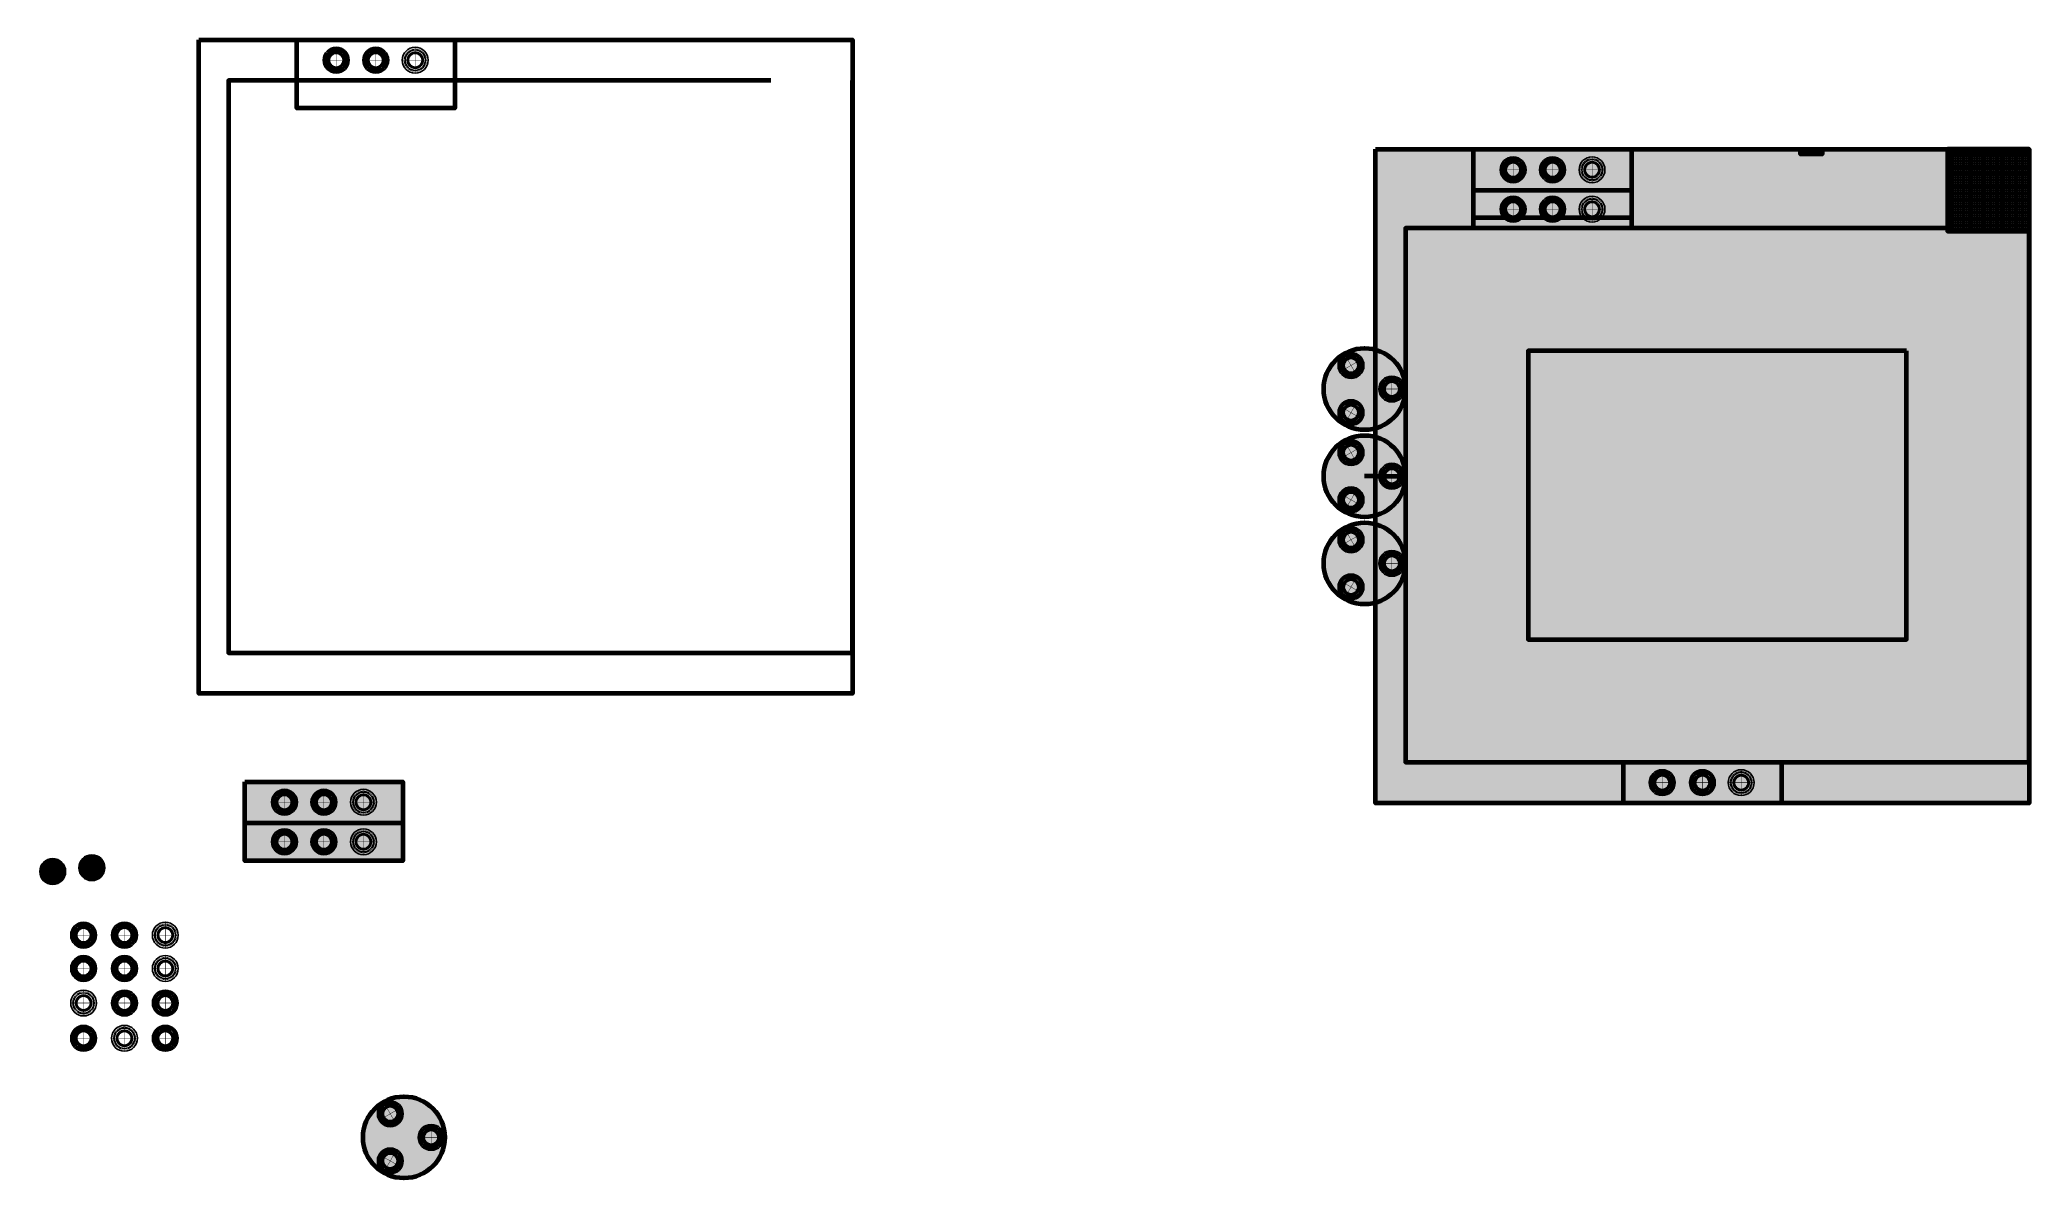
# Model space of a CAD drawing. Header units: millimetres. Extents: x 1408 to 8712, y 657 to 4836.
import ezdxf

# ---------------------------------------------------------------- set-up
doc = ezdxf.new("R2010")
doc.units = ezdxf.units.MM

msp = doc.modelspace()

# ---------------------------------------------------------------- hatches: boundary and pattern name
h = msp.add_hatch(color=90)
h.dxf.hatch_style = 1
h.paths.add_polyline_path([(2543.7, 4760.9), (2542.2, 4760.9, -0.03929), (2541.6, 4753.7), (2543.1, 4753.4, 0.03929)])
h.paths.add_polyline_path([(2542.1, 4773.2), (2540.6, 4772.8, -0.03929), (2542, 4765.7), (2543.4, 4765.8, 0.03929)])
h.paths.add_polyline_path([(2537.3, 4784.6), (2536, 4783.9, -0.03929), (2539.1, 4777.3), (2540.5, 4777.9, 0.03929)])
h.paths.add_polyline_path([(2529.8, 4794.4), (2528.7, 4793.4, -0.03929), (2533.4, 4787.9), (2534.6, 4788.8, 0.03929)])
h.paths.add_polyline_path([(2520, 4802), (2519.2, 4800.7, -0.03929), (2525.2, 4796.6), (2526.1, 4797.8, 0.03929)])
h.paths.add_polyline_path([(2515.5, 4804.3, 0.03929), (2508.5, 4806.7), (2508.1, 4805.3, -0.03929), (2514.9, 4802.9)])
h.paths.add_polyline_path([(2503.6, 4807.8, 0.03929), (2496.2, 4808.4), (2496.2, 4806.9, -0.03929), (2503.4, 4806.3)])
h.paths.add_polyline_path([(2491.2, 4808.1, 0.03929), (2483.9, 4806.7), (2484.3, 4805.3, -0.03929), (2491.4, 4806.6)])
h.paths.add_polyline_path([(2479.7, 4803.8), (2479.2, 4805.2, 0.03929), (2472.5, 4802), (2473.2, 4800.7, -0.03929)])
h.paths.add_polyline_path([(2469.2, 4798.1), (2468.3, 4799.3, 0.03929), (2462.6, 4794.4), (2463.7, 4793.4, -0.03929)])
h.paths.add_polyline_path([(2460.5, 4789.8), (2459.3, 4790.8, 0.03929), (2455.1, 4784.6), (2456.4, 4783.9, -0.03929)])
h.paths.add_polyline_path([(2454.2, 4779.6), (2452.8, 4780.2, 0.03929), (2450.3, 4773.2), (2451.8, 4772.8, -0.03929)])
h.paths.add_polyline_path([(2450.8, 4768.1), (2449.3, 4768.3, 0.03929), (2448.7, 4760.9), (2450.2, 4760.9, -0.03929)])
h.paths.add_polyline_path([(2450.5, 4756.1), (2449, 4755.9, 0.03929), (2450.3, 4748.6), (2451.8, 4749, -0.03929)])
h.paths.add_polyline_path([(2453.3, 4744.4), (2451.9, 4743.8, 0.03929), (2455.1, 4737.1), (2456.4, 4737.9, -0.03929)])
h.paths.add_polyline_path([(2459, 4733.8), (2457.8, 4732.9, 0.03929), (2462.6, 4727.3), (2463.7, 4728.3, -0.03929)])
h.paths.add_polyline_path([(2467.3, 4725.1), (2466.3, 4723.9, 0.03929), (2472.5, 4719.7), (2473.2, 4721, -0.03929)])
h.paths.add_polyline_path([(2477.5, 4718.8), (2476.9, 4717.5, 0.03929), (2483.9, 4715), (2484.3, 4716.4, -0.03929)])
h.paths.add_polyline_path([(2496.2, 4714.9, -0.03929), (2489, 4715.4), (2488.8, 4713.9, 0.03929), (2496.2, 4713.4)])
h.paths.add_polyline_path([(2508.5, 4715), (2508.1, 4716.4, -0.03929), (2501, 4715.1), (2501.2, 4713.6, 0.03929)])
h.paths.add_polyline_path([(2520, 4719.7), (2519.2, 4721, -0.03929), (2512.7, 4717.9), (2513.2, 4716.5, 0.03929)])
h.paths.add_polyline_path([(2529.8, 4727.3), (2528.7, 4728.3, -0.03929), (2523.2, 4723.6), (2524.1, 4722.4, 0.03929)])
h.paths.add_polyline_path([(2537.3, 4737.1), (2536, 4737.9, -0.03929), (2532, 4731.9), (2533.1, 4731, 0.03929)])
h.paths.add_polyline_path([(2542.1, 4748.6), (2540.6, 4749, -0.03929), (2538.2, 4742.1), (2539.6, 4741.5, 0.03929)])
h.paths.add_polyline_path([(2532.4, 4751.2), (2531, 4751.5, -0.03929), (2529.1, 4746.2), (2530.5, 4745.6, 0.03929)])
h.paths.add_polyline_path([(2528.7, 4742.1), (2527.4, 4742.9, -0.03929), (2524.2, 4738.2), (2525.3, 4737.3, 0.03929)])
h.paths.add_polyline_path([(2522.7, 4734.3), (2521.7, 4735.4, -0.03929), (2517.4, 4731.7), (2518.2, 4730.5, 0.03929)])
h.paths.add_polyline_path([(2515, 4728.4), (2514.2, 4729.7, -0.03929), (2509.1, 4727.3), (2509.6, 4725.8, 0.03929)])
h.paths.add_polyline_path([(2505.9, 4724.6), (2505.5, 4726.1, -0.03929), (2500, 4725.1), (2500.1, 4723.6, 0.03929)])
h.paths.add_polyline_path([(2496.2, 4724.9, -0.03929), (2490.6, 4725.3), (2490.3, 4723.8, 0.03929), (2496.2, 4723.4)])
h.paths.add_polyline_path([(2486.9, 4726.1, -0.03929), (2481.6, 4728), (2480.9, 4726.6, 0.03929), (2486.5, 4724.6)])
h.paths.add_polyline_path([(2473.5, 4732.9), (2472.6, 4731.7, 0.03929), (2477.5, 4728.4), (2478.2, 4729.7, -0.03929)])
h.paths.add_polyline_path([(2467.1, 4739.7), (2465.9, 4738.8, 0.03929), (2469.7, 4734.3), (2470.7, 4735.4, -0.03929)])
h.paths.add_polyline_path([(2462.6, 4748), (2461.2, 4747.4, 0.03929), (2463.7, 4742.1), (2465, 4742.9, -0.03929)])
h.paths.add_polyline_path([(2460.4, 4757.1), (2458.9, 4756.9, 0.03929), (2460, 4751.2), (2461.4, 4751.5, -0.03929)])
h.paths.add_polyline_path([(2460.6, 4766.5), (2459.2, 4766.7, 0.03929), (2458.7, 4760.9), (2460.2, 4760.9, -0.03929)])
h.paths.add_polyline_path([(2463.3, 4775.5), (2461.9, 4776.1, 0.03929), (2460, 4770.6), (2461.4, 4770.2, -0.03929)])
h.paths.add_polyline_path([(2468.2, 4783.5), (2467.1, 4784.5, 0.03929), (2463.7, 4779.6), (2465, 4778.9, -0.03929)])
h.paths.add_polyline_path([(2475, 4790), (2474.2, 4791.2, 0.03929), (2469.7, 4787.4), (2470.7, 4786.3, -0.03929)])
h.paths.add_polyline_path([(2483.3, 4794.5), (2482.8, 4795.9, 0.03929), (2477.5, 4793.3), (2478.2, 4792, -0.03929)])
h.paths.add_polyline_path([(2492.3, 4798.2, 0.03929), (2486.5, 4797.1), (2486.9, 4795.6, -0.03929), (2492.4, 4796.7)])
h.paths.add_polyline_path([(2502.1, 4797.9, 0.03929), (2496.2, 4798.4), (2496.2, 4796.9, -0.03929), (2501.8, 4796.4)])
h.paths.add_polyline_path([(2505.9, 4797.1), (2505.5, 4795.6, -0.03929), (2510.8, 4793.7), (2511.5, 4795.1, 0.03929)])
h.paths.add_polyline_path([(2515, 4793.3), (2514.2, 4792, -0.03929), (2518.9, 4788.8), (2519.8, 4790, 0.03929)])
h.paths.add_polyline_path([(2522.7, 4787.4), (2521.7, 4786.3, -0.03929), (2525.3, 4782), (2526.5, 4782.9, 0.03929)])
h.paths.add_polyline_path([(2528.7, 4779.6), (2527.4, 4778.9, -0.03929), (2529.8, 4773.8), (2531.2, 4774.3, 0.03929)])
h.paths.add_polyline_path([(2532.4, 4770.6), (2531, 4770.2, -0.03929), (2532, 4764.6), (2533.5, 4764.8, 0.03929)])
h.paths.add_polyline_path([(2533.7, 4760.9), (2532.2, 4760.9, -0.03929), (2531.8, 4755.2), (2533.2, 4755, 0.03929)])
h.paths.add_polyline_path([(2525.2, 4760.9), (2523.7, 4760.9, -0.03929), (2523.4, 4756.6), (2524.8, 4756.3, 0.03929)])
h.paths.add_polyline_path([(2524.2, 4768.4), (2522.8, 4768, -0.03929), (2523.6, 4763.7), (2525, 4763.9, 0.03929)])
h.paths.add_polyline_path([(2521.3, 4775.4), (2520, 4774.6, -0.03929), (2521.9, 4770.7), (2523.3, 4771.3, 0.03929)])
h.paths.add_polyline_path([(2516.7, 4781.4), (2515.6, 4780.3, -0.03929), (2518.5, 4777), (2519.7, 4777.9, 0.03929)])
h.paths.add_polyline_path([(2514.5, 4783.4, 0.03929), (2510.7, 4786), (2510, 4784.7, -0.03929), (2513.5, 4782.2)])
h.paths.add_polyline_path([(2508, 4787.4, 0.03929), (2503.7, 4788.9), (2503.3, 4787.4, -0.03929), (2507.4, 4786)])
h.paths.add_polyline_path([(2500.7, 4789.5, 0.03929), (2496.2, 4789.9), (2496.2, 4788.4, -0.03929), (2500.5, 4788)])
h.paths.add_polyline_path([(2493.2, 4789.7, 0.03929), (2488.7, 4788.9), (2489.1, 4787.4, -0.03929), (2493.3, 4788.2)])
h.paths.add_polyline_path([(2486.3, 4786.5), (2485.8, 4787.9, 0.03929), (2481.7, 4786), (2482.5, 4784.7, -0.03929)])
h.paths.add_polyline_path([(2480, 4783.1), (2479.2, 4784.3, 0.03929), (2475.7, 4781.4), (2476.8, 4780.3, -0.03929)])
h.paths.add_polyline_path([(2474.8, 4778.2), (2473.7, 4779.1, 0.03929), (2471.1, 4775.4), (2472.4, 4774.6, -0.03929)])
h.paths.add_polyline_path([(2471.1, 4772), (2469.7, 4772.7, 0.03929), (2468.2, 4768.4), (2469.6, 4768, -0.03929)])
h.paths.add_polyline_path([(2469, 4765.2), (2467.6, 4765.4, 0.03929), (2467.2, 4760.9), (2468.7, 4760.9, -0.03929)])
h.paths.add_polyline_path([(2468.9, 4758), (2467.4, 4757.8, 0.03929), (2468.2, 4753.4), (2469.6, 4753.7, -0.03929)])
h.paths.add_polyline_path([(2470.5, 4751), (2469.1, 4750.5, 0.03929), (2471.1, 4746.4), (2472.4, 4747.1, -0.03929)])
h.paths.add_polyline_path([(2474, 4744.7), (2472.7, 4743.8, 0.03929), (2475.7, 4740.4), (2476.8, 4741.4, -0.03929)])
h.paths.add_polyline_path([(2478.9, 4739.5), (2478, 4738.3, 0.03929), (2481.7, 4735.7), (2482.5, 4737, -0.03929)])
h.paths.add_polyline_path([(2485, 4735.7), (2484.4, 4734.4, 0.03929), (2488.7, 4732.8), (2489.1, 4734.3, -0.03929)])
h.paths.add_polyline_path([(2496.2, 4733.4, -0.03929), (2491.9, 4733.7), (2491.7, 4732.2, 0.03929), (2496.2, 4731.9)])
h.paths.add_polyline_path([(2503.3, 4734.3, -0.03929), (2499.1, 4733.5), (2499.2, 4732, 0.03929), (2503.7, 4732.8)])
h.paths.add_polyline_path([(2510.7, 4735.7), (2510, 4737, -0.03929), (2506.1, 4735.2), (2506.6, 4733.8, 0.03929)])
h.paths.add_polyline_path([(2516.7, 4740.4), (2515.6, 4741.4, -0.03929), (2512.4, 4738.6), (2513.2, 4737.4, 0.03929)])
h.paths.add_polyline_path([(2521.3, 4746.4), (2520, 4747.1, -0.03929), (2517.6, 4743.6), (2518.7, 4742.6, 0.03929)])
h.paths.add_polyline_path([(2524.2, 4753.4), (2522.8, 4753.7, -0.03929), (2521.3, 4749.7), (2522.7, 4749.1, 0.03929)])
at = {"lineweight": 140}
h = msp.add_hatch(color=3, dxfattribs=at)
h.dxf.hatch_style = 1
h.paths.add_polyline_path([(2453.7, 4760.9, 1), (2538.7, 4760.9, 1)])
h.paths.add_polyline_path([(2537.2, 4760.9, -1), (2455.2, 4760.9, -1)], flags=16)
h.paths.add_polyline_path([(2533.7, 4760.9, -1), (2458.7, 4760.9, -1)], flags=0)
h.paths.add_polyline_path([(2528.7, 4760.9, -1), (2463.7, 4760.9, -1)], flags=0)
h.paths.add_polyline_path([(2527.2, 4760.9, -1), (2465.2, 4760.9, -1)], flags=0)
h.paths.add_polyline_path([(2525.2, 4760.9, -1), (2467.2, 4760.9, -1)], flags=0)
h.paths.add_polyline_path([(2522.7, 4760.9, -1), (2469.7, 4760.9, -1)], flags=0)
h.paths.add_polyline_path([(2521.2, 4760.9, -1), (2471.2, 4760.9, -1)], flags=0)
h = msp.add_hatch(color=3, dxfattribs=at)
h.dxf.hatch_style = 1
h.paths.add_polyline_path([(2463.7, 4760.9, 1), (2528.7, 4760.9, 1)])
h.paths.add_polyline_path([(2527.2, 4760.9, -1), (2465.2, 4760.9, -1)], flags=16)
h.paths.add_polyline_path([(2525.2, 4760.9, -1), (2467.2, 4760.9, -1)], flags=0)
h.paths.add_polyline_path([(2522.7, 4760.9, -1), (2469.7, 4760.9, -1)], flags=0)
h.paths.add_polyline_path([(2521.2, 4760.9, -1), (2471.2, 4760.9, -1)], flags=0)
h = msp.add_hatch(color=3, dxfattribs=at)
h.dxf.hatch_style = 1
h.paths.add_polyline_path([(2522.7, 4760.9, 1), (2469.7, 4760.9, 1)])
h.paths.add_polyline_path([(2521.2, 4760.9, -1), (2471.2, 4760.9, -1)], flags=16)
h = msp.add_hatch(color=1)
h.dxf.hatch_style = 1
h.paths.add_polyline_path([(2688.7, 4760.9), (2687.2, 4760.9, -0.03929), (2686.6, 4753.7), (2688.1, 4753.4, 0.03929)])
h.paths.add_polyline_path([(2687.1, 4773.2), (2685.6, 4772.8, -0.03929), (2687, 4765.7), (2688.4, 4765.8, 0.03929)])
h.paths.add_polyline_path([(2682.3, 4784.6), (2681, 4783.9, -0.03929), (2684.1, 4777.3), (2685.5, 4777.9, 0.03929)])
h.paths.add_polyline_path([(2674.8, 4794.4), (2673.7, 4793.4, -0.03929), (2678.4, 4787.9), (2679.6, 4788.8, 0.03929)])
h.paths.add_polyline_path([(2665, 4802), (2664.2, 4800.7, -0.03929), (2670.2, 4796.6), (2671.1, 4797.8, 0.03929)])
h.paths.add_polyline_path([(2653.5, 4806.7), (2653.1, 4805.3, -0.03929), (2659.9, 4802.9), (2660.5, 4804.3, 0.03929)])
h.paths.add_polyline_path([(2648.6, 4807.8, 0.03929), (2641.2, 4808.4), (2641.2, 4806.9, -0.03929), (2648.4, 4806.3)])
h.paths.add_polyline_path([(2636.2, 4808.1, 0.03929), (2628.9, 4806.7), (2629.3, 4805.3, -0.03929), (2636.4, 4806.6)])
h.paths.add_polyline_path([(2624.7, 4803.8), (2624.2, 4805.2, 0.03929), (2617.5, 4802), (2618.2, 4800.7, -0.03929)])
h.paths.add_polyline_path([(2614.2, 4798.1), (2613.3, 4799.3, 0.03929), (2607.6, 4794.4), (2608.7, 4793.4, -0.03929)])
h.paths.add_polyline_path([(2605.5, 4789.8), (2604.3, 4790.8, 0.03929), (2600.1, 4784.6), (2601.4, 4783.9, -0.03929)])
h.paths.add_polyline_path([(2599.2, 4779.6), (2597.8, 4780.2, 0.03929), (2595.3, 4773.2), (2596.8, 4772.8, -0.03929)])
h.paths.add_polyline_path([(2595.8, 4768.1), (2594.3, 4768.3, 0.03929), (2593.7, 4760.9), (2595.2, 4760.9, -0.03929)])
h.paths.add_polyline_path([(2595.5, 4756.1), (2594, 4755.9, 0.03929), (2595.3, 4748.6), (2596.8, 4749, -0.03929)])
h.paths.add_polyline_path([(2598.3, 4744.4), (2596.9, 4743.8, 0.03929), (2600.1, 4737.1), (2601.4, 4737.9, -0.03929)])
h.paths.add_polyline_path([(2604, 4733.8), (2602.8, 4732.9, 0.03929), (2607.6, 4727.3), (2608.7, 4728.3, -0.03929)])
h.paths.add_polyline_path([(2612.3, 4725.1), (2611.3, 4723.9, 0.03929), (2617.5, 4719.7), (2618.2, 4721, -0.03929)])
h.paths.add_polyline_path([(2629.3, 4716.4, -0.03929), (2622.5, 4718.8), (2621.9, 4717.5, 0.03929), (2628.9, 4715)])
h.paths.add_polyline_path([(2641.2, 4714.9, -0.03929), (2634, 4715.4), (2633.8, 4713.9, 0.03929), (2641.2, 4713.4)])
h.paths.add_polyline_path([(2653.5, 4715), (2653.1, 4716.4, -0.03929), (2646, 4715.1), (2646.2, 4713.6, 0.03929)])
h.paths.add_polyline_path([(2665, 4719.7), (2664.2, 4721, -0.03929), (2657.7, 4717.9), (2658.2, 4716.5, 0.03929)])
h.paths.add_polyline_path([(2674.8, 4727.3), (2673.7, 4728.3, -0.03929), (2668.2, 4723.6), (2669.1, 4722.4, 0.03929)])
h.paths.add_polyline_path([(2682.3, 4737.1), (2681, 4737.9, -0.03929), (2677, 4731.9), (2678.1, 4731, 0.03929)])
h.paths.add_polyline_path([(2687.1, 4748.6), (2685.6, 4749, -0.03929), (2683.2, 4742.1), (2684.6, 4741.5, 0.03929)])
h.paths.add_polyline_path([(2677.4, 4751.2), (2676, 4751.5, -0.03929), (2674.1, 4746.2), (2675.5, 4745.6, 0.03929)])
h.paths.add_polyline_path([(2673.7, 4742.1), (2672.4, 4742.9, -0.03929), (2669.2, 4738.2), (2670.3, 4737.3, 0.03929)])
h.paths.add_polyline_path([(2667.7, 4734.3), (2666.7, 4735.4, -0.03929), (2662.4, 4731.7), (2663.2, 4730.5, 0.03929)])
h.paths.add_polyline_path([(2659.2, 4729.7, -0.03929), (2654.1, 4727.3), (2654.6, 4725.8, 0.03929), (2660, 4728.4)])
h.paths.add_polyline_path([(2650.5, 4726.1, -0.03929), (2645, 4725.1), (2645.1, 4723.6, 0.03929), (2650.9, 4724.6)])
h.paths.add_polyline_path([(2641.2, 4724.9, -0.03929), (2635.6, 4725.3), (2635.3, 4723.8, 0.03929), (2641.2, 4723.4)])
h.paths.add_polyline_path([(2631.9, 4726.1, -0.03929), (2626.6, 4728), (2625.9, 4726.6, 0.03929), (2631.5, 4724.6)])
h.paths.add_polyline_path([(2618.5, 4732.9), (2617.6, 4731.7, 0.03929), (2622.5, 4728.4), (2623.2, 4729.7, -0.03929)])
h.paths.add_polyline_path([(2612.1, 4739.7), (2610.9, 4738.8, 0.03929), (2614.7, 4734.3), (2615.7, 4735.4, -0.03929)])
h.paths.add_polyline_path([(2607.6, 4748), (2606.2, 4747.4, 0.03929), (2608.7, 4742.1), (2610, 4742.9, -0.03929)])
h.paths.add_polyline_path([(2605.4, 4757.1), (2603.9, 4756.9, 0.03929), (2605, 4751.2), (2606.4, 4751.5, -0.03929)])
h.paths.add_polyline_path([(2605.6, 4766.5), (2604.2, 4766.7, 0.03929), (2603.7, 4760.9), (2605.2, 4760.9, -0.03929)])
h.paths.add_polyline_path([(2608.3, 4775.5), (2606.9, 4776.1, 0.03929), (2605, 4770.6), (2606.4, 4770.2, -0.03929)])
h.paths.add_polyline_path([(2613.2, 4783.5), (2612.1, 4784.5, 0.03929), (2608.7, 4779.6), (2610, 4778.9, -0.03929)])
h.paths.add_polyline_path([(2620, 4790), (2619.2, 4791.2, 0.03929), (2614.7, 4787.4), (2615.7, 4786.3, -0.03929)])
h.paths.add_polyline_path([(2628.3, 4794.5), (2627.8, 4795.9, 0.03929), (2622.5, 4793.3), (2623.2, 4792, -0.03929)])
h.paths.add_polyline_path([(2637.3, 4798.2, 0.03929), (2631.5, 4797.1), (2631.9, 4795.6, -0.03929), (2637.4, 4796.7)])
h.paths.add_polyline_path([(2647.1, 4797.9, 0.03929), (2641.2, 4798.4), (2641.2, 4796.9, -0.03929), (2646.8, 4796.4)])
h.paths.add_polyline_path([(2650.9, 4797.1), (2650.5, 4795.6, -0.03929), (2655.8, 4793.7), (2656.5, 4795.1, 0.03929)])
h.paths.add_polyline_path([(2660, 4793.3), (2659.2, 4792, -0.03929), (2663.9, 4788.8), (2664.8, 4790, 0.03929)])
h.paths.add_polyline_path([(2667.7, 4787.4), (2666.7, 4786.3, -0.03929), (2670.3, 4782), (2671.5, 4782.9, 0.03929)])
h.paths.add_polyline_path([(2673.7, 4779.6), (2672.4, 4778.9, -0.03929), (2674.8, 4773.8), (2676.2, 4774.3, 0.03929)])
h.paths.add_polyline_path([(2677.4, 4770.6), (2676, 4770.2, -0.03929), (2677, 4764.6), (2678.5, 4764.8, 0.03929)])
h.paths.add_polyline_path([(2678.7, 4760.9), (2677.2, 4760.9, -0.03929), (2676.8, 4755.2), (2678.2, 4755, 0.03929)])
h.paths.add_polyline_path([(2670.2, 4760.9), (2668.7, 4760.9, -0.03929), (2668.4, 4756.6), (2669.8, 4756.3, 0.03929)])
h.paths.add_polyline_path([(2669.2, 4768.4), (2667.8, 4768, -0.03929), (2668.6, 4763.7), (2670, 4763.9, 0.03929)])
h.paths.add_polyline_path([(2666.3, 4775.4), (2665, 4774.6, -0.03929), (2666.9, 4770.7), (2668.3, 4771.3, 0.03929)])
h.paths.add_polyline_path([(2661.7, 4781.4), (2660.6, 4780.3, -0.03929), (2663.5, 4777), (2664.7, 4777.9, 0.03929)])
h.paths.add_polyline_path([(2655.7, 4786), (2655, 4784.7, -0.03929), (2658.5, 4782.2), (2659.5, 4783.4, 0.03929)])
h.paths.add_polyline_path([(2653, 4787.4, 0.03929), (2648.7, 4788.9), (2648.3, 4787.4, -0.03929), (2652.4, 4786)])
h.paths.add_polyline_path([(2645.7, 4789.5, 0.03929), (2641.2, 4789.9), (2641.2, 4788.4, -0.03929), (2645.5, 4788)])
h.paths.add_polyline_path([(2638.2, 4789.7, 0.03929), (2633.7, 4788.9), (2634.1, 4787.4, -0.03929), (2638.3, 4788.2)])
h.paths.add_polyline_path([(2631.3, 4786.5), (2630.8, 4787.9, 0.03929), (2626.7, 4786), (2627.5, 4784.7, -0.03929)])
h.paths.add_polyline_path([(2625, 4783.1), (2624.2, 4784.3, 0.03929), (2620.7, 4781.4), (2621.8, 4780.3, -0.03929)])
h.paths.add_polyline_path([(2619.8, 4778.2), (2618.7, 4779.1, 0.03929), (2616.1, 4775.4), (2617.4, 4774.6, -0.03929)])
h.paths.add_polyline_path([(2616.1, 4772), (2614.7, 4772.7, 0.03929), (2613.2, 4768.4), (2614.6, 4768, -0.03929)])
h.paths.add_polyline_path([(2614, 4765.2), (2612.6, 4765.4, 0.03929), (2612.2, 4760.9), (2613.7, 4760.9, -0.03929)])
h.paths.add_polyline_path([(2613.9, 4758), (2612.4, 4757.8, 0.03929), (2613.2, 4753.4), (2614.6, 4753.7, -0.03929)])
h.paths.add_polyline_path([(2615.5, 4751), (2614.1, 4750.5, 0.03929), (2616.1, 4746.4), (2617.4, 4747.1, -0.03929)])
h.paths.add_polyline_path([(2619, 4744.7), (2617.7, 4743.8, 0.03929), (2620.7, 4740.4), (2621.8, 4741.4, -0.03929)])
h.paths.add_polyline_path([(2627.5, 4737, -0.03929), (2623.9, 4739.5), (2623, 4738.3, 0.03929), (2626.7, 4735.7)])
h.paths.add_polyline_path([(2630, 4735.7), (2629.4, 4734.4, 0.03929), (2633.7, 4732.8), (2634.1, 4734.3, -0.03929)])
h.paths.add_polyline_path([(2641.2, 4733.4, -0.03929), (2636.9, 4733.7), (2636.7, 4732.2, 0.03929), (2641.2, 4731.9)])
h.paths.add_polyline_path([(2648.3, 4734.3, -0.03929), (2644.1, 4733.5), (2644.2, 4732, 0.03929), (2648.7, 4732.8)])
h.paths.add_polyline_path([(2655.7, 4735.7), (2655, 4737, -0.03929), (2651.1, 4735.2), (2651.6, 4733.8, 0.03929)])
h.paths.add_polyline_path([(2661.7, 4740.4), (2660.6, 4741.4, -0.03929), (2657.4, 4738.6), (2658.2, 4737.4, 0.03929)])
h.paths.add_polyline_path([(2666.3, 4746.4), (2665, 4747.1, -0.03929), (2662.6, 4743.6), (2663.7, 4742.6, 0.03929)])
h.paths.add_polyline_path([(2669.2, 4753.4), (2667.8, 4753.7, -0.03929), (2666.3, 4749.7), (2667.7, 4749.1, 0.03929)])
h = msp.add_hatch(color=1, dxfattribs=at)
h.dxf.hatch_style = 1
h.paths.add_polyline_path([(2683.7, 4760.9, 1), (2598.7, 4760.9, 1)])
h.paths.add_polyline_path([(2682.2, 4760.9, -1), (2600.2, 4760.9, -1)], flags=16)
h.paths.add_polyline_path([(2678.7, 4760.9, -1), (2603.7, 4760.9, -1)], flags=0)
h.paths.add_polyline_path([(2673.7, 4760.9, -1), (2608.7, 4760.9, -1)], flags=0)
h.paths.add_polyline_path([(2672.2, 4760.9, -1), (2610.2, 4760.9, -1)], flags=0)
h.paths.add_polyline_path([(2670.2, 4760.9, -1), (2612.2, 4760.9, -1)], flags=0)
h.paths.add_polyline_path([(2667.7, 4760.9, -1), (2614.7, 4760.9, -1)], flags=0)
h.paths.add_polyline_path([(2666.2, 4760.9, -1), (2616.2, 4760.9, -1)], flags=0)
h = msp.add_hatch(color=1, dxfattribs=at)
h.dxf.hatch_style = 1
h.paths.add_polyline_path([(2673.7, 4760.9, 1), (2608.7, 4760.9, 1)])
h.paths.add_polyline_path([(2672.2, 4760.9, -1), (2610.2, 4760.9, -1)], flags=16)
h.paths.add_polyline_path([(2670.2, 4760.9, -1), (2612.2, 4760.9, -1)], flags=0)
h.paths.add_polyline_path([(2667.7, 4760.9, -1), (2614.7, 4760.9, -1)], flags=0)
h.paths.add_polyline_path([(2666.2, 4760.9, -1), (2616.2, 4760.9, -1)], flags=0)
h = msp.add_hatch(color=1, dxfattribs=at)
h.dxf.hatch_style = 1
h.paths.add_polyline_path([(2667.7, 4760.9, 1), (2614.7, 4760.9, 1)])
h.paths.add_polyline_path([(2666.2, 4760.9, -1), (2616.2, 4760.9, -1)], flags=16)
h = msp.add_hatch(color=5)
h.dxf.hatch_style = 1
h.paths.add_polyline_path([(2832.1, 4748.6), (2830.6, 4749, -0.03929), (2828.2, 4742.1), (2829.6, 4741.5, 0.03929)])
h.paths.add_polyline_path([(2827.3, 4737.1), (2826, 4737.9, -0.03929), (2822, 4731.9), (2823.1, 4731, 0.03929)])
h.paths.add_polyline_path([(2833.7, 4760.9), (2832.2, 4760.9, -0.03929), (2831.6, 4753.7), (2833.1, 4753.4, 0.03929)])
h.paths.add_polyline_path([(2832.1, 4773.2), (2830.6, 4772.8, -0.03929), (2832, 4765.7), (2833.4, 4765.8, 0.03929)])
h.paths.add_polyline_path([(2827.3, 4784.6), (2826, 4783.9, -0.03929), (2829.1, 4777.3), (2830.5, 4777.9, 0.03929)])
h.paths.add_polyline_path([(2819.8, 4794.4), (2818.7, 4793.4, -0.03929), (2823.4, 4787.9), (2824.6, 4788.8, 0.03929)])
h.paths.add_polyline_path([(2810, 4802), (2809.2, 4800.7, -0.03929), (2815.2, 4796.6), (2816.1, 4797.8, 0.03929)])
h.paths.add_polyline_path([(2798.5, 4806.7), (2798.1, 4805.3, -0.03929), (2804.9, 4802.9), (2805.5, 4804.3, 0.03929)])
h.paths.add_polyline_path([(2793.6, 4807.8, 0.03929), (2786.2, 4808.4), (2786.2, 4806.9, -0.03929), (2793.4, 4806.3)])
h.paths.add_polyline_path([(2781.4, 4806.6), (2781.2, 4808.1, 0.03929), (2773.9, 4806.7), (2774.3, 4805.3, -0.03929)])
h.paths.add_polyline_path([(2769.7, 4803.8), (2769.2, 4805.2, 0.03929), (2762.5, 4802), (2763.2, 4800.7, -0.03929)])
h.paths.add_polyline_path([(2759.2, 4798.1), (2758.3, 4799.3, 0.03929), (2752.6, 4794.4), (2753.7, 4793.4, -0.03929)])
h.paths.add_polyline_path([(2750.5, 4789.8), (2749.3, 4790.8, 0.03929), (2745.1, 4784.6), (2746.4, 4783.9, -0.03929)])
h.paths.add_polyline_path([(2740.8, 4768.1), (2739.3, 4768.3, 0.03929), (2738.7, 4760.9), (2740.2, 4760.9, -0.03929)])
h.paths.add_polyline_path([(2744.2, 4779.6), (2742.8, 4780.2, 0.03929), (2740.3, 4773.2), (2741.8, 4772.8, -0.03929)])
h.paths.add_polyline_path([(2740.5, 4756.1), (2739, 4755.9, 0.03929), (2740.3, 4748.6), (2741.8, 4749, -0.03929)])
h.paths.add_polyline_path([(2743.3, 4744.4), (2741.9, 4743.8, 0.03929), (2745.1, 4737.1), (2746.4, 4737.9, -0.03929)])
h.paths.add_polyline_path([(2749, 4733.8), (2747.8, 4732.9, 0.03929), (2752.6, 4727.3), (2753.7, 4728.3, -0.03929)])
h.paths.add_polyline_path([(2757.3, 4725.1), (2756.3, 4723.9, 0.03929), (2762.5, 4719.7), (2763.2, 4721, -0.03929)])
h.paths.add_polyline_path([(2767.5, 4718.8), (2766.9, 4717.5, 0.03929), (2773.9, 4715), (2774.3, 4716.4, -0.03929)])
h.paths.add_polyline_path([(2786.2, 4714.9, -0.03929), (2779, 4715.4), (2778.8, 4713.9, 0.03929), (2786.2, 4713.4)])
h.paths.add_polyline_path([(2798.5, 4715), (2798.1, 4716.4, -0.03929), (2791, 4715.1), (2791.2, 4713.6, 0.03929)])
h.paths.add_polyline_path([(2810, 4719.7), (2809.2, 4721, -0.03929), (2802.7, 4717.9), (2803.2, 4716.5, 0.03929)])
h.paths.add_polyline_path([(2819.8, 4727.3), (2818.7, 4728.3, -0.03929), (2813.2, 4723.6), (2814.1, 4722.4, 0.03929)])
h.paths.add_polyline_path([(2822.4, 4751.2), (2821, 4751.5, -0.03929), (2819.1, 4746.2), (2820.5, 4745.6, 0.03929)])
h.paths.add_polyline_path([(2823.7, 4760.9), (2822.2, 4760.9, -0.03929), (2821.8, 4755.2), (2823.2, 4755, 0.03929)])
h = msp.add_hatch(color=5)
h.dxf.hatch_style = 1
h.paths.add_polyline_path([(2759.7, 4760.9, 1), (2812.7, 4760.9, 1)], flags=0)
h.paths.add_polyline_path([(2811.2, 4760.9, -1), (2761.2, 4760.9, -1)], flags=0)
h.paths.add_polyline_path([(2753.7, 4760.9, 1), (2818.7, 4760.9, 1)], flags=0)
h.paths.add_polyline_path([(2817.2, 4760.9, -1), (2755.2, 4760.9, -1)], flags=0)
h.paths.add_polyline_path([(2815.2, 4760.9, -1), (2757.2, 4760.9, -1)], flags=0)
h.paths.add_polyline_path([(2813.7, 4760.9, -1), (2758.7, 4760.9, -1)], flags=0)
h.paths.add_polyline_path([(2812.7, 4760.9, -1), (2759.7, 4760.9, -1)], flags=0)
h.paths.add_polyline_path([(2743.7, 4760.9, 1), (2828.7, 4760.9, 1)])
h.paths.add_polyline_path([(2827.2, 4760.9, -1), (2745.2, 4760.9, -1)], flags=16)
h.paths.add_polyline_path([(2823.7, 4760.9, -1), (2748.7, 4760.9, -1)], flags=0)
h.paths.add_polyline_path([(2822.2, 4760.9, -1), (2750.2, 4760.9, -1)], flags=0)
h.paths.add_polyline_path([(2818.7, 4760.9, -1), (2753.7, 4760.9, -1)], flags=0)
h = msp.add_hatch(color=5)
h.dxf.hatch_style = 1
h.paths.add_polyline_path([(2822.4, 4770.6), (2821, 4770.2, -0.03929), (2822, 4764.6), (2823.5, 4764.8, 0.03929)])
h.paths.add_polyline_path([(2818.7, 4779.6), (2817.4, 4778.9, -0.03929), (2819.8, 4773.8), (2821.2, 4774.3, 0.03929)])
h.paths.add_polyline_path([(2812.7, 4787.4), (2811.7, 4786.3, -0.03929), (2815.3, 4782), (2816.5, 4782.9, 0.03929)])
h.paths.add_polyline_path([(2805, 4793.3), (2804.2, 4792, -0.03929), (2808.9, 4788.8), (2809.8, 4790, 0.03929)])
h.paths.add_polyline_path([(2801.5, 4795.1, 0.03929), (2795.9, 4797.1), (2795.5, 4795.6, -0.03929), (2800.8, 4793.7)])
h.paths.add_polyline_path([(2792.1, 4797.9, 0.03929), (2786.2, 4798.4), (2786.2, 4796.9, -0.03929), (2791.8, 4796.4)])
h.paths.add_polyline_path([(2782.4, 4796.7), (2782.3, 4798.2, 0.03929), (2776.5, 4797.1), (2776.9, 4795.6, -0.03929)])
h.paths.add_polyline_path([(2773.3, 4794.5), (2772.8, 4795.9, 0.03929), (2767.5, 4793.3), (2768.2, 4792, -0.03929)])
h.paths.add_polyline_path([(2765, 4790), (2764.2, 4791.2, 0.03929), (2759.7, 4787.4), (2760.7, 4786.3, -0.03929)])
h.paths.add_polyline_path([(2758.2, 4783.5), (2757.1, 4784.5, 0.03929), (2753.7, 4779.6), (2755, 4778.9, -0.03929)])
h.paths.add_polyline_path([(2753.3, 4775.5), (2751.9, 4776.1, 0.03929), (2750, 4770.6), (2751.4, 4770.2, -0.03929)])
h.paths.add_polyline_path([(2750.6, 4766.5), (2749.2, 4766.7, 0.03929), (2748.7, 4760.9), (2750.2, 4760.9, -0.03929)])
h.paths.add_polyline_path([(2750.4, 4757.1), (2748.9, 4756.9, 0.03929), (2750, 4751.2), (2751.4, 4751.5, -0.03929)])
h.paths.add_polyline_path([(2752.6, 4748), (2751.2, 4747.4, 0.03929), (2753.7, 4742.1), (2755, 4742.9, -0.03929)])
h.paths.add_polyline_path([(2757.1, 4739.7), (2755.9, 4738.8, 0.03929), (2759.7, 4734.3), (2760.7, 4735.4, -0.03929)])
h.paths.add_polyline_path([(2763.5, 4732.9), (2762.6, 4731.7, 0.03929), (2767.5, 4728.4), (2768.2, 4729.7, -0.03929)])
h.paths.add_polyline_path([(2771.6, 4728), (2770.9, 4726.6, 0.03929), (2776.5, 4724.6), (2776.9, 4726.1, -0.03929)])
h.paths.add_polyline_path([(2786.2, 4724.9, -0.03929), (2780.6, 4725.3), (2780.3, 4723.8, 0.03929), (2786.2, 4723.4)])
h.paths.add_polyline_path([(2795.5, 4726.1, -0.03929), (2790, 4725.1), (2790.1, 4723.6, 0.03929), (2795.9, 4724.6)])
h.paths.add_polyline_path([(2805, 4728.4), (2804.2, 4729.7, -0.03929), (2799.1, 4727.3), (2799.6, 4725.8, 0.03929)])
h.paths.add_polyline_path([(2812.7, 4734.3), (2811.7, 4735.4, -0.03929), (2807.4, 4731.7), (2808.2, 4730.5, 0.03929)])
h.paths.add_polyline_path([(2818.7, 4742.1), (2817.4, 4742.9, -0.03929), (2814.2, 4738.2), (2815.3, 4737.3, 0.03929)])
h.paths.add_polyline_path([(2811.3, 4746.4), (2810, 4747.1, -0.03929), (2807.6, 4743.6), (2808.7, 4742.6, 0.03929)])
h.paths.add_polyline_path([(2806.7, 4740.4), (2805.6, 4741.4, -0.03929), (2802.4, 4738.6), (2803.2, 4737.4, 0.03929)])
h.paths.add_polyline_path([(2800, 4737, -0.03929), (2796.1, 4735.2), (2796.6, 4733.8, 0.03929), (2800.7, 4735.7)])
h.paths.add_polyline_path([(2793.3, 4734.3, -0.03929), (2789.1, 4733.5), (2789.2, 4732, 0.03929), (2793.7, 4732.8)])
h.paths.add_polyline_path([(2786.2, 4733.4, -0.03929), (2781.9, 4733.7), (2781.7, 4732.2, 0.03929), (2786.2, 4731.9)])
h.paths.add_polyline_path([(2779.1, 4734.3, -0.03929), (2775, 4735.7), (2774.4, 4734.4, 0.03929), (2778.7, 4732.8)])
h.paths.add_polyline_path([(2768.9, 4739.5), (2768, 4738.3, 0.03929), (2771.7, 4735.7), (2772.5, 4737, -0.03929)])
h.paths.add_polyline_path([(2764, 4744.7), (2762.7, 4743.8, 0.03929), (2765.7, 4740.4), (2766.8, 4741.4, -0.03929)])
h.paths.add_polyline_path([(2760.5, 4751), (2759.1, 4750.5, 0.03929), (2761.1, 4746.4), (2762.4, 4747.1, -0.03929)])
h.paths.add_polyline_path([(2758.9, 4758), (2757.4, 4757.8, 0.03929), (2758.2, 4753.4), (2759.6, 4753.7, -0.03929)])
h.paths.add_polyline_path([(2759, 4765.2), (2757.6, 4765.4, 0.03929), (2757.2, 4760.9), (2758.7, 4760.9, -0.03929)])
h.paths.add_polyline_path([(2761.1, 4772), (2759.7, 4772.7, 0.03929), (2758.2, 4768.4), (2759.6, 4768, -0.03929)])
h.paths.add_polyline_path([(2764.8, 4778.2), (2763.7, 4779.1, 0.03929), (2761.1, 4775.4), (2762.4, 4774.6, -0.03929)])
h.paths.add_polyline_path([(2770, 4783.1), (2769.2, 4784.3, 0.03929), (2765.7, 4781.4), (2766.8, 4780.3, -0.03929)])
h.paths.add_polyline_path([(2775.8, 4787.9, 0.03929), (2771.7, 4786), (2772.5, 4784.7, -0.03929), (2776.3, 4786.5)])
h.paths.add_polyline_path([(2783.2, 4789.7, 0.03929), (2778.7, 4788.9), (2779.1, 4787.4, -0.03929), (2783.3, 4788.2)])
h.paths.add_polyline_path([(2790.7, 4789.5, 0.03929), (2786.2, 4789.9), (2786.2, 4788.4, -0.03929), (2790.5, 4788)])
h.paths.add_polyline_path([(2793.7, 4788.9), (2793.3, 4787.4, -0.03929), (2797.4, 4786), (2798, 4787.4, 0.03929)])
h.paths.add_polyline_path([(2800.7, 4786), (2800, 4784.7, -0.03929), (2803.5, 4782.2), (2804.5, 4783.4, 0.03929)])
h.paths.add_polyline_path([(2806.7, 4781.4), (2805.6, 4780.3, -0.03929), (2808.5, 4777), (2809.7, 4777.9, 0.03929)])
h.paths.add_polyline_path([(2811.3, 4775.4), (2810, 4774.6, -0.03929), (2811.9, 4770.7), (2813.3, 4771.3, 0.03929)])
h.paths.add_polyline_path([(2814.2, 4768.4), (2812.8, 4768, -0.03929), (2813.6, 4763.7), (2815, 4763.9, 0.03929)])
h.paths.add_polyline_path([(2815.2, 4760.9), (2813.7, 4760.9, -0.03929), (2813.4, 4756.6), (2814.8, 4756.3, 0.03929)])
h.paths.add_polyline_path([(2814.2, 4753.4), (2812.8, 4753.7, -0.03929), (2811.3, 4749.7), (2812.7, 4749.1, 0.03929)])
h = msp.add_hatch(color=5)
h.dxf.hatch_style = 1
h.paths.add_polyline_path([(2753.7, 4760.9, 1), (2818.7, 4760.9, 1)])
h.paths.add_polyline_path([(2817.2, 4760.9, -1), (2755.2, 4760.9, -1)], flags=16)
h.paths.add_polyline_path([(2815.2, 4760.9, -1), (2757.2, 4760.9, -1)], flags=0)
h.paths.add_polyline_path([(2813.7, 4760.9, -1), (2758.7, 4760.9, -1)], flags=0)
h.paths.add_polyline_path([(2812.7, 4760.9, -1), (2759.7, 4760.9, -1)], flags=0)
h.paths.add_polyline_path([(2811.2, 4760.9, -1), (2761.2, 4760.9, -1)], flags=0)
h.paths.add_polyline_path([(2759.7, 4760.9, 1), (2812.7, 4760.9, 1)], flags=0)
h = msp.add_hatch(color=5)
h.dxf.hatch_style = 1
h.paths.add_polyline_path([(2812.7, 4760.9, 1), (2759.7, 4760.9, 1)])
h.paths.add_polyline_path([(2761.2, 4760.9, -1), (2811.2, 4760.9, -1)], flags=16)
at = {"lineweight": 140, "true_color": 0xf7f281}
h = msp.add_hatch(color=51, dxfattribs=at)
h.dxf.hatch_style = 1
h.paths.add_polyline_path([(7251.8, 4433.8), (7251.8, 4143.8), (8411.8, 4143.8), (8411.8, 4433.8)])
h.paths.add_polyline_path([(6671.8, 4143.8), (6671.8, 4433.8), (6311.8, 4433.8), (6311.8, 3698.3, -0.337188), (6421.8, 3553.8), (6421.8, 4143.8)])
h.paths.add_polyline_path([(6311.8, 3409.2), (6311.8, 3378.3, -0.337188), (6421.8, 3233.8), (6421.8, 3553.8, -0.337188)])
h.paths.add_polyline_path([(6421.8, 3233.8, -0.337188), (6311.8, 3089.2), (6311.8, 3058.3, -0.337188), (6421.8, 2913.8)])
at = {"lineweight": 140, "true_color": 0xffffff}
h = msp.add_hatch(color=7, dxfattribs=at)
h.dxf.hatch_style = 1
h.paths.add_polyline_path([(7251.8, 4433.8), (6671.8, 4433.8), (6671.8, 4283.8), (7251.8, 4283.8)])
h.paths.add_polyline_path([(7251.8, 4283.8), (6671.8, 4283.8), (6671.8, 4143.8), (7251.8, 4143.8)])
h = msp.add_hatch(color=90)
h.dxf.hatch_style = 1
h.paths.add_polyline_path([(6864.3, 4358.8), (6862.8, 4358.8, -0.03929), (6862.2, 4351.6), (6863.7, 4351.3, 0.03929)])
h.paths.add_polyline_path([(6862.7, 4371), (6861.2, 4370.7, -0.03929), (6862.5, 4363.6), (6864, 4363.7, 0.03929)])
h.paths.add_polyline_path([(6857.9, 4382.5), (6856.6, 4381.8, -0.03929), (6859.7, 4375.2), (6861.1, 4375.8, 0.03929)])
h.paths.add_polyline_path([(6850.4, 4392.3), (6849.3, 4391.3, -0.03929), (6854, 4385.8), (6855.2, 4386.7, 0.03929)])
h.paths.add_polyline_path([(6840.5, 4399.9), (6839.8, 4398.6, -0.03929), (6845.7, 4394.5), (6846.7, 4395.7, 0.03929)])
h.paths.add_polyline_path([(6836.1, 4402.1, 0.03929), (6829.1, 4404.6), (6828.7, 4403.2, -0.03929), (6835.5, 4400.8)])
h.paths.add_polyline_path([(6824.2, 4405.7, 0.03929), (6816.8, 4406.3), (6816.8, 4404.8, -0.03929), (6824, 4404.2)])
h.paths.add_polyline_path([(6811.8, 4406, 0.03929), (6804.5, 4404.6), (6804.9, 4403.2, -0.03929), (6812, 4404.5)])
h.paths.add_polyline_path([(6800.3, 4401.7), (6799.7, 4403.1, 0.03929), (6793, 4399.9), (6793.8, 4398.6, -0.03929)])
h.paths.add_polyline_path([(6789.7, 4396), (6788.9, 4397.2, 0.03929), (6783.2, 4392.3), (6784.2, 4391.3, -0.03929)])
h.paths.add_polyline_path([(6781, 4387.7), (6779.9, 4388.6, 0.03929), (6775.6, 4382.5), (6776.9, 4381.8, -0.03929)])
h.paths.add_polyline_path([(6774.7, 4377.5), (6773.4, 4378.1, 0.03929), (6770.9, 4371), (6772.3, 4370.7, -0.03929)])
h.paths.add_polyline_path([(6771.3, 4365.9), (6769.9, 4366.2, 0.03929), (6769.3, 4358.8), (6770.8, 4358.8, -0.03929)])
h.paths.add_polyline_path([(6771, 4353.9), (6769.5, 4353.8, 0.03929), (6770.9, 4346.5), (6772.3, 4346.8, -0.03929)])
h.paths.add_polyline_path([(6773.8, 4342.3), (6772.4, 4341.7, 0.03929), (6775.6, 4335), (6776.9, 4335.8, -0.03929)])
h.paths.add_polyline_path([(6779.6, 4331.7), (6778.3, 4330.8, 0.03929), (6783.2, 4325.2), (6784.2, 4326.2, -0.03929)])
h.paths.add_polyline_path([(6787.8, 4323), (6786.9, 4321.8, 0.03929), (6793, 4317.6), (6793.8, 4318.9, -0.03929)])
h.paths.add_polyline_path([(6798.1, 4316.7), (6797.5, 4315.4, 0.03929), (6804.5, 4312.9), (6804.9, 4314.3, -0.03929)])
h.paths.add_polyline_path([(6816.8, 4312.8, -0.03929), (6809.6, 4313.3), (6809.3, 4311.8, 0.03929), (6816.8, 4311.3)])
h.paths.add_polyline_path([(6829.1, 4312.9), (6828.7, 4314.3, -0.03929), (6821.6, 4313), (6821.7, 4311.5, 0.03929)])
h.paths.add_polyline_path([(6840.5, 4317.6), (6839.8, 4318.9, -0.03929), (6833.3, 4315.8), (6833.8, 4314.4, 0.03929)])
h.paths.add_polyline_path([(6850.4, 4325.2), (6849.3, 4326.2, -0.03929), (6843.8, 4321.5), (6844.7, 4320.3, 0.03929)])
h.paths.add_polyline_path([(6857.9, 4335), (6856.6, 4335.8, -0.03929), (6852.5, 4329.8), (6853.7, 4328.9, 0.03929)])
h.paths.add_polyline_path([(6862.7, 4346.5), (6861.2, 4346.8, -0.03929), (6858.8, 4340), (6860.2, 4339.4, 0.03929)])
h.paths.add_polyline_path([(6853, 4349), (6851.5, 4349.4, -0.03929), (6849.7, 4344.1), (6851, 4343.5, 0.03929)])
h.paths.add_polyline_path([(6849.2, 4340), (6847.9, 4340.8, -0.03929), (6844.7, 4336.1), (6845.9, 4335.2, 0.03929)])
h.paths.add_polyline_path([(6843.3, 4332.2), (6842.2, 4333.3, -0.03929), (6837.9, 4329.6), (6838.8, 4328.4, 0.03929)])
h.paths.add_polyline_path([(6835.5, 4326.3), (6834.8, 4327.6, -0.03929), (6829.7, 4325.1), (6830.2, 4323.7, 0.03929)])
h.paths.add_polyline_path([(6826.5, 4322.5), (6826.1, 4324, -0.03929), (6820.5, 4322.9), (6820.7, 4321.5, 0.03929)])
h.paths.add_polyline_path([(6816.8, 4322.8, -0.03929), (6811.1, 4323.2), (6810.9, 4321.7, 0.03929), (6816.8, 4321.3)])
h.paths.add_polyline_path([(6807.5, 4324, -0.03929), (6802.1, 4325.9), (6801.5, 4324.5, 0.03929), (6807.1, 4322.5)])
h.paths.add_polyline_path([(6794.1, 4330.8), (6793.2, 4329.6, 0.03929), (6798, 4326.3), (6798.8, 4327.6, -0.03929)])
h.paths.add_polyline_path([(6787.6, 4337.6), (6786.4, 4336.7, 0.03929), (6790.3, 4332.2), (6791.3, 4333.3, -0.03929)])
h.paths.add_polyline_path([(6783.2, 4345.9), (6781.8, 4345.3, 0.03929), (6784.3, 4340), (6785.6, 4340.8, -0.03929)])
h.paths.add_polyline_path([(6781, 4355), (6779.5, 4354.8, 0.03929), (6780.5, 4349), (6782, 4349.4, -0.03929)])
h.paths.add_polyline_path([(6781.2, 4364.4), (6779.7, 4364.6, 0.03929), (6779.3, 4358.8), (6780.8, 4358.8, -0.03929)])
h.paths.add_polyline_path([(6783.9, 4373.4), (6782.5, 4374, 0.03929), (6780.5, 4368.5), (6782, 4368.1, -0.03929)])
h.paths.add_polyline_path([(6788.8, 4381.4), (6787.6, 4382.4, 0.03929), (6784.3, 4377.5), (6785.6, 4376.8, -0.03929)])
h.paths.add_polyline_path([(6795.6, 4387.9), (6794.7, 4389.1, 0.03929), (6790.3, 4385.3), (6791.3, 4384.2, -0.03929)])
h.paths.add_polyline_path([(6803.9, 4392.4), (6803.3, 4393.8, 0.03929), (6798, 4391.2), (6798.8, 4389.9, -0.03929)])
h.paths.add_polyline_path([(6812.9, 4396, 0.03929), (6807.1, 4395), (6807.5, 4393.5, -0.03929), (6813, 4394.6)])
h.paths.add_polyline_path([(6822.6, 4395.8, 0.03929), (6816.8, 4396.3), (6816.8, 4394.8, -0.03929), (6822.4, 4394.3)])
h.paths.add_polyline_path([(6826.5, 4395), (6826.1, 4393.5, -0.03929), (6831.4, 4391.6), (6832, 4393, 0.03929)])
h.paths.add_polyline_path([(6835.5, 4391.2), (6834.8, 4389.9, -0.03929), (6839.4, 4386.7), (6840.4, 4387.9, 0.03929)])
h.paths.add_polyline_path([(6843.3, 4385.3), (6842.2, 4384.2, -0.03929), (6845.9, 4379.9), (6847.1, 4380.8, 0.03929)])
h.paths.add_polyline_path([(6849.2, 4377.5), (6847.9, 4376.8, -0.03929), (6850.4, 4371.7), (6851.8, 4372.2, 0.03929)])
h.paths.add_polyline_path([(6853, 4368.5), (6851.5, 4368.1, -0.03929), (6852.6, 4362.5), (6854.1, 4362.7, 0.03929)])
h.paths.add_polyline_path([(6854.3, 4358.8), (6852.8, 4358.8, -0.03929), (6852.3, 4353.1), (6853.8, 4352.9, 0.03929)])
h.paths.add_polyline_path([(6845.8, 4358.8), (6844.3, 4358.8, -0.03929), (6843.9, 4354.5), (6845.4, 4354.2, 0.03929)])
h.paths.add_polyline_path([(6844.8, 4366.3), (6843.3, 4365.9, -0.03929), (6844.1, 4361.6), (6845.6, 4361.8, 0.03929)])
h.paths.add_polyline_path([(6841.9, 4373.3), (6840.6, 4372.5, -0.03929), (6842.4, 4368.6), (6843.8, 4369.1, 0.03929)])
h.paths.add_polyline_path([(6837.3, 4379.3), (6836.2, 4378.2, -0.03929), (6839, 4374.9), (6840.2, 4375.8, 0.03929)])
h.paths.add_polyline_path([(6835, 4381.3, 0.03929), (6831.3, 4383.9), (6830.5, 4382.6, -0.03929), (6834.1, 4380.1)])
h.paths.add_polyline_path([(6828.6, 4385.2, 0.03929), (6824.3, 4386.8), (6823.9, 4385.3, -0.03929), (6828, 4383.9)])
h.paths.add_polyline_path([(6821.3, 4387.4, 0.03929), (6816.8, 4387.8), (6816.8, 4386.3, -0.03929), (6821.1, 4385.9)])
h.paths.add_polyline_path([(6813.7, 4387.6, 0.03929), (6809.3, 4386.8), (6809.7, 4385.3, -0.03929), (6813.9, 4386.1)])
h.paths.add_polyline_path([(6806.9, 4384.4), (6806.4, 4385.8, 0.03929), (6802.3, 4383.9), (6803, 4382.6, -0.03929)])
h.paths.add_polyline_path([(6800.6, 4381), (6799.7, 4382.2, 0.03929), (6796.3, 4379.3), (6797.3, 4378.2, -0.03929)])
h.paths.add_polyline_path([(6795.4, 4376.1), (6794.2, 4377, 0.03929), (6791.7, 4373.3), (6793, 4372.5, -0.03929)])
h.paths.add_polyline_path([(6791.6, 4369.9), (6790.3, 4370.5, 0.03929), (6788.8, 4366.3), (6790.2, 4365.9, -0.03929)])
h.paths.add_polyline_path([(6789.6, 4363.1), (6788.1, 4363.3, 0.03929), (6787.8, 4358.8), (6789.3, 4358.8, -0.03929)])
h.paths.add_polyline_path([(6789.4, 4355.9), (6787.9, 4355.7, 0.03929), (6788.8, 4351.2), (6790.2, 4351.6, -0.03929)])
h.paths.add_polyline_path([(6791.1, 4348.9), (6789.7, 4348.4, 0.03929), (6791.7, 4344.3), (6793, 4345, -0.03929)])
h.paths.add_polyline_path([(6794.5, 4342.6), (6793.3, 4341.7, 0.03929), (6796.3, 4338.2), (6797.3, 4339.3, -0.03929)])
h.paths.add_polyline_path([(6799.5, 4337.4), (6798.5, 4336.2, 0.03929), (6802.3, 4333.6), (6803, 4334.9, -0.03929)])
h.paths.add_polyline_path([(6805.6, 4333.6), (6805, 4332.3, 0.03929), (6809.3, 4330.7), (6809.7, 4332.2, -0.03929)])
h.paths.add_polyline_path([(6816.8, 4331.3, -0.03929), (6812.5, 4331.6), (6812.2, 4330.1, 0.03929), (6816.8, 4329.8)])
h.paths.add_polyline_path([(6823.9, 4332.2, -0.03929), (6819.6, 4331.4), (6819.8, 4329.9, 0.03929), (6824.3, 4330.7)])
h.paths.add_polyline_path([(6831.3, 4333.6), (6830.5, 4334.9, -0.03929), (6826.6, 4333.1), (6827.2, 4331.7, 0.03929)])
h.paths.add_polyline_path([(6837.3, 4338.2), (6836.2, 4339.3, -0.03929), (6832.9, 4336.5), (6833.8, 4335.3, 0.03929)])
h.paths.add_polyline_path([(6841.9, 4344.3), (6840.6, 4345, -0.03929), (6838.1, 4341.4), (6839.3, 4340.5, 0.03929)])
h.paths.add_polyline_path([(6844.8, 4351.2), (6843.3, 4351.6, -0.03929), (6841.9, 4347.6), (6843.3, 4347, 0.03929)])
h = msp.add_hatch(color=90)
h.dxf.hatch_style = 1
h.paths.add_polyline_path([(6864.3, 4358.8), (6862.8, 4358.8, -0.03929), (6862.2, 4351.6), (6863.7, 4351.3, 0.03929)])
h.paths.add_polyline_path([(6862.7, 4371), (6861.2, 4370.7, -0.03929), (6862.5, 4363.6), (6864, 4363.7, 0.03929)])
h.paths.add_polyline_path([(6857.9, 4382.5), (6856.6, 4381.8, -0.03929), (6859.7, 4375.2), (6861.1, 4375.8, 0.03929)])
h.paths.add_polyline_path([(6850.4, 4392.3), (6849.3, 4391.3, -0.03929), (6854, 4385.8), (6855.2, 4386.7, 0.03929)])
h.paths.add_polyline_path([(6840.5, 4399.9), (6839.8, 4398.6, -0.03929), (6845.7, 4394.5), (6846.7, 4395.7, 0.03929)])
h.paths.add_polyline_path([(6836.1, 4402.1, 0.03929), (6829.1, 4404.6), (6828.7, 4403.2, -0.03929), (6835.5, 4400.8)])
h.paths.add_polyline_path([(6824.2, 4405.7, 0.03929), (6816.8, 4406.3), (6816.8, 4404.8, -0.03929), (6824, 4404.2)])
h.paths.add_polyline_path([(6811.8, 4406, 0.03929), (6804.5, 4404.6), (6804.9, 4403.2, -0.03929), (6812, 4404.5)])
h.paths.add_polyline_path([(6800.3, 4401.7), (6799.7, 4403.1, 0.03929), (6793, 4399.9), (6793.8, 4398.6, -0.03929)])
h.paths.add_polyline_path([(6789.7, 4396), (6788.9, 4397.2, 0.03929), (6783.2, 4392.3), (6784.2, 4391.3, -0.03929)])
h.paths.add_polyline_path([(6781, 4387.7), (6779.9, 4388.6, 0.03929), (6775.6, 4382.5), (6776.9, 4381.8, -0.03929)])
h.paths.add_polyline_path([(6774.7, 4377.5), (6773.4, 4378.1, 0.03929), (6770.9, 4371), (6772.3, 4370.7, -0.03929)])
h.paths.add_polyline_path([(6771.3, 4365.9), (6769.9, 4366.2, 0.03929), (6769.3, 4358.8), (6770.8, 4358.8, -0.03929)])
h.paths.add_polyline_path([(6771, 4353.9), (6769.5, 4353.8, 0.03929), (6770.9, 4346.5), (6772.3, 4346.8, -0.03929)])
h.paths.add_polyline_path([(6773.8, 4342.3), (6772.4, 4341.7, 0.03929), (6775.6, 4335), (6776.9, 4335.8, -0.03929)])
h.paths.add_polyline_path([(6779.6, 4331.7), (6778.3, 4330.8, 0.03929), (6783.2, 4325.2), (6784.2, 4326.2, -0.03929)])
h.paths.add_polyline_path([(6787.8, 4323), (6786.9, 4321.8, 0.03929), (6793, 4317.6), (6793.8, 4318.9, -0.03929)])
h.paths.add_polyline_path([(6798.1, 4316.7), (6797.5, 4315.4, 0.03929), (6804.5, 4312.9), (6804.9, 4314.3, -0.03929)])
h.paths.add_polyline_path([(6816.8, 4312.8, -0.03929), (6809.6, 4313.3), (6809.3, 4311.8, 0.03929), (6816.8, 4311.3)])
h.paths.add_polyline_path([(6829.1, 4312.9), (6828.7, 4314.3, -0.03929), (6821.6, 4313), (6821.7, 4311.5, 0.03929)])
h.paths.add_polyline_path([(6840.5, 4317.6), (6839.8, 4318.9, -0.03929), (6833.3, 4315.8), (6833.8, 4314.4, 0.03929)])
h.paths.add_polyline_path([(6850.4, 4325.2), (6849.3, 4326.2, -0.03929), (6843.8, 4321.5), (6844.7, 4320.3, 0.03929)])
h.paths.add_polyline_path([(6857.9, 4335), (6856.6, 4335.8, -0.03929), (6852.5, 4329.8), (6853.7, 4328.9, 0.03929)])
h.paths.add_polyline_path([(6862.7, 4346.5), (6861.2, 4346.8, -0.03929), (6858.8, 4340), (6860.2, 4339.4, 0.03929)])
h.paths.add_polyline_path([(6853, 4349), (6851.5, 4349.4, -0.03929), (6849.7, 4344.1), (6851, 4343.5, 0.03929)])
h.paths.add_polyline_path([(6849.2, 4340), (6847.9, 4340.8, -0.03929), (6844.7, 4336.1), (6845.9, 4335.2, 0.03929)])
h.paths.add_polyline_path([(6843.3, 4332.2), (6842.2, 4333.3, -0.03929), (6837.9, 4329.6), (6838.8, 4328.4, 0.03929)])
h.paths.add_polyline_path([(6835.5, 4326.3), (6834.8, 4327.6, -0.03929), (6829.7, 4325.1), (6830.2, 4323.7, 0.03929)])
h.paths.add_polyline_path([(6826.5, 4322.5), (6826.1, 4324, -0.03929), (6820.5, 4322.9), (6820.7, 4321.5, 0.03929)])
h.paths.add_polyline_path([(6816.8, 4322.8, -0.03929), (6811.1, 4323.2), (6810.9, 4321.7, 0.03929), (6816.8, 4321.3)])
h.paths.add_polyline_path([(6807.5, 4324, -0.03929), (6802.1, 4325.9), (6801.5, 4324.5, 0.03929), (6807.1, 4322.5)])
h.paths.add_polyline_path([(6794.1, 4330.8), (6793.2, 4329.6, 0.03929), (6798, 4326.3), (6798.8, 4327.6, -0.03929)])
h.paths.add_polyline_path([(6787.6, 4337.6), (6786.4, 4336.7, 0.03929), (6790.3, 4332.2), (6791.3, 4333.3, -0.03929)])
h.paths.add_polyline_path([(6783.2, 4345.9), (6781.8, 4345.3, 0.03929), (6784.3, 4340), (6785.6, 4340.8, -0.03929)])
h.paths.add_polyline_path([(6781, 4355), (6779.5, 4354.8, 0.03929), (6780.5, 4349), (6782, 4349.4, -0.03929)])
h.paths.add_polyline_path([(6781.2, 4364.4), (6779.7, 4364.6, 0.03929), (6779.3, 4358.8), (6780.8, 4358.8, -0.03929)])
h.paths.add_polyline_path([(6783.9, 4373.4), (6782.5, 4374, 0.03929), (6780.5, 4368.5), (6782, 4368.1, -0.03929)])
h.paths.add_polyline_path([(6788.8, 4381.4), (6787.6, 4382.4, 0.03929), (6784.3, 4377.5), (6785.6, 4376.8, -0.03929)])
h.paths.add_polyline_path([(6795.6, 4387.9), (6794.7, 4389.1, 0.03929), (6790.3, 4385.3), (6791.3, 4384.2, -0.03929)])
h.paths.add_polyline_path([(6803.9, 4392.4), (6803.3, 4393.8, 0.03929), (6798, 4391.2), (6798.8, 4389.9, -0.03929)])
h.paths.add_polyline_path([(6812.9, 4396, 0.03929), (6807.1, 4395), (6807.5, 4393.5, -0.03929), (6813, 4394.6)])
h.paths.add_polyline_path([(6822.6, 4395.8, 0.03929), (6816.8, 4396.3), (6816.8, 4394.8, -0.03929), (6822.4, 4394.3)])
h.paths.add_polyline_path([(6826.5, 4395), (6826.1, 4393.5, -0.03929), (6831.4, 4391.6), (6832, 4393, 0.03929)])
h.paths.add_polyline_path([(6835.5, 4391.2), (6834.8, 4389.9, -0.03929), (6839.4, 4386.7), (6840.4, 4387.9, 0.03929)])
h.paths.add_polyline_path([(6843.3, 4385.3), (6842.2, 4384.2, -0.03929), (6845.9, 4379.9), (6847.1, 4380.8, 0.03929)])
h.paths.add_polyline_path([(6849.2, 4377.5), (6847.9, 4376.8, -0.03929), (6850.4, 4371.7), (6851.8, 4372.2, 0.03929)])
h.paths.add_polyline_path([(6853, 4368.5), (6851.5, 4368.1, -0.03929), (6852.6, 4362.5), (6854.1, 4362.7, 0.03929)])
h.paths.add_polyline_path([(6854.3, 4358.8), (6852.8, 4358.8, -0.03929), (6852.3, 4353.1), (6853.8, 4352.9, 0.03929)])
h.paths.add_polyline_path([(6845.8, 4358.8), (6844.3, 4358.8, -0.03929), (6843.9, 4354.5), (6845.4, 4354.2, 0.03929)])
h.paths.add_polyline_path([(6844.8, 4366.3), (6843.3, 4365.9, -0.03929), (6844.1, 4361.6), (6845.6, 4361.8, 0.03929)])
h.paths.add_polyline_path([(6841.9, 4373.3), (6840.6, 4372.5, -0.03929), (6842.4, 4368.6), (6843.8, 4369.1, 0.03929)])
h.paths.add_polyline_path([(6837.3, 4379.3), (6836.2, 4378.2, -0.03929), (6839, 4374.9), (6840.2, 4375.8, 0.03929)])
h.paths.add_polyline_path([(6835, 4381.3, 0.03929), (6831.3, 4383.9), (6830.5, 4382.6, -0.03929), (6834.1, 4380.1)])
h.paths.add_polyline_path([(6828.6, 4385.2, 0.03929), (6824.3, 4386.8), (6823.9, 4385.3, -0.03929), (6828, 4383.9)])
h.paths.add_polyline_path([(6821.3, 4387.4, 0.03929), (6816.8, 4387.8), (6816.8, 4386.3, -0.03929), (6821.1, 4385.9)])
h.paths.add_polyline_path([(6813.7, 4387.6, 0.03929), (6809.3, 4386.8), (6809.7, 4385.3, -0.03929), (6813.9, 4386.1)])
h.paths.add_polyline_path([(6806.9, 4384.4), (6806.4, 4385.8, 0.03929), (6802.3, 4383.9), (6803, 4382.6, -0.03929)])
h.paths.add_polyline_path([(6800.6, 4381), (6799.7, 4382.2, 0.03929), (6796.3, 4379.3), (6797.3, 4378.2, -0.03929)])
h.paths.add_polyline_path([(6795.4, 4376.1), (6794.2, 4377, 0.03929), (6791.7, 4373.3), (6793, 4372.5, -0.03929)])
h.paths.add_polyline_path([(6791.6, 4369.9), (6790.3, 4370.5, 0.03929), (6788.8, 4366.3), (6790.2, 4365.9, -0.03929)])
h.paths.add_polyline_path([(6789.6, 4363.1), (6788.1, 4363.3, 0.03929), (6787.8, 4358.8), (6789.3, 4358.8, -0.03929)])
h.paths.add_polyline_path([(6789.4, 4355.9), (6787.9, 4355.7, 0.03929), (6788.8, 4351.2), (6790.2, 4351.6, -0.03929)])
h.paths.add_polyline_path([(6791.1, 4348.9), (6789.7, 4348.4, 0.03929), (6791.7, 4344.3), (6793, 4345, -0.03929)])
h.paths.add_polyline_path([(6794.5, 4342.6), (6793.3, 4341.7, 0.03929), (6796.3, 4338.2), (6797.3, 4339.3, -0.03929)])
h.paths.add_polyline_path([(6799.5, 4337.4), (6798.5, 4336.2, 0.03929), (6802.3, 4333.6), (6803, 4334.9, -0.03929)])
h.paths.add_polyline_path([(6805.6, 4333.6), (6805, 4332.3, 0.03929), (6809.3, 4330.7), (6809.7, 4332.2, -0.03929)])
h.paths.add_polyline_path([(6816.8, 4331.3, -0.03929), (6812.5, 4331.6), (6812.2, 4330.1, 0.03929), (6816.8, 4329.8)])
h.paths.add_polyline_path([(6823.9, 4332.2, -0.03929), (6819.6, 4331.4), (6819.8, 4329.9, 0.03929), (6824.3, 4330.7)])
h.paths.add_polyline_path([(6831.3, 4333.6), (6830.5, 4334.9, -0.03929), (6826.6, 4333.1), (6827.2, 4331.7, 0.03929)])
h.paths.add_polyline_path([(6837.3, 4338.2), (6836.2, 4339.3, -0.03929), (6832.9, 4336.5), (6833.8, 4335.3, 0.03929)])
h.paths.add_polyline_path([(6841.9, 4344.3), (6840.6, 4345, -0.03929), (6838.1, 4341.4), (6839.3, 4340.5, 0.03929)])
h.paths.add_polyline_path([(6844.8, 4351.2), (6843.3, 4351.6, -0.03929), (6841.9, 4347.6), (6843.3, 4347, 0.03929)])
at = {"lineweight": 140}
h = msp.add_hatch(color=3, dxfattribs=at)
h.dxf.hatch_style = 1
h.paths.add_polyline_path([(6859.3, 4358.8, 1), (6774.3, 4358.8, 1)])
h.paths.add_polyline_path([(6857.8, 4358.8, 1), (6775.8, 4358.8, 1)], flags=16)
h.paths.add_polyline_path([(6854.3, 4358.8, -1), (6779.3, 4358.8, -1)], flags=0)
h.paths.add_polyline_path([(6849.3, 4358.8, -1), (6784.3, 4358.8, -1)], flags=0)
h.paths.add_polyline_path([(6847.8, 4358.8, -1), (6785.8, 4358.8, -1)], flags=0)
h.paths.add_polyline_path([(6845.8, 4358.8, -1), (6787.8, 4358.8, -1)], flags=0)
h.paths.add_polyline_path([(6843.3, 4358.8, -1), (6790.3, 4358.8, -1)], flags=0)
h.paths.add_polyline_path([(6841.8, 4358.8, -1), (6791.8, 4358.8, -1)], flags=0)
h = msp.add_hatch(color=3, dxfattribs=at)
h.dxf.hatch_style = 1
h.paths.add_polyline_path([(6859.3, 4358.8, 1), (6774.3, 4358.8, 1)])
h.paths.add_polyline_path([(6857.8, 4358.8, 1), (6775.8, 4358.8, 1)], flags=16)
h.paths.add_polyline_path([(6854.3, 4358.8, -1), (6779.3, 4358.8, -1)], flags=0)
h.paths.add_polyline_path([(6849.3, 4358.8, -1), (6784.3, 4358.8, -1)], flags=0)
h.paths.add_polyline_path([(6847.8, 4358.8, -1), (6785.8, 4358.8, -1)], flags=0)
h.paths.add_polyline_path([(6845.8, 4358.8, -1), (6787.8, 4358.8, -1)], flags=0)
h.paths.add_polyline_path([(6843.3, 4358.8, -1), (6790.3, 4358.8, -1)], flags=0)
h.paths.add_polyline_path([(6841.8, 4358.8, -1), (6791.8, 4358.8, -1)], flags=0)
h = msp.add_hatch(color=3, dxfattribs=at)
h.dxf.hatch_style = 1
h.paths.add_polyline_path([(6849.3, 4358.8, 1), (6784.3, 4358.8, 1)])
h.paths.add_polyline_path([(6847.8, 4358.8, 1), (6785.8, 4358.8, 1)], flags=16)
h.paths.add_polyline_path([(6845.8, 4358.8, -1), (6787.8, 4358.8, -1)], flags=0)
h.paths.add_polyline_path([(6843.3, 4358.8, -1), (6790.3, 4358.8, -1)], flags=0)
h.paths.add_polyline_path([(6841.8, 4358.8, -1), (6791.8, 4358.8, -1)], flags=0)
h = msp.add_hatch(color=3, dxfattribs=at)
h.dxf.hatch_style = 1
h.paths.add_polyline_path([(6849.3, 4358.8, 1), (6784.3, 4358.8, 1)])
h.paths.add_polyline_path([(6847.8, 4358.8, 1), (6785.8, 4358.8, 1)], flags=16)
h.paths.add_polyline_path([(6845.8, 4358.8, -1), (6787.8, 4358.8, -1)], flags=0)
h.paths.add_polyline_path([(6843.3, 4358.8, -1), (6790.3, 4358.8, -1)], flags=0)
h.paths.add_polyline_path([(6841.8, 4358.8, -1), (6791.8, 4358.8, -1)], flags=0)
h = msp.add_hatch(color=3, dxfattribs=at)
h.dxf.hatch_style = 1
h.paths.add_polyline_path([(6843.3, 4358.8, 1), (6790.3, 4358.8, 1)])
h.paths.add_polyline_path([(6841.8, 4358.8, 1), (6791.8, 4358.8, 1)], flags=16)
h = msp.add_hatch(color=3, dxfattribs=at)
h.dxf.hatch_style = 1
h.paths.add_polyline_path([(6843.3, 4358.8, 1), (6790.3, 4358.8, 1)])
h.paths.add_polyline_path([(6841.8, 4358.8, 1), (6791.8, 4358.8, 1)], flags=16)
h = msp.add_hatch(color=1)
h.dxf.hatch_style = 1
h.paths.add_polyline_path([(7009.3, 4358.8), (7007.8, 4358.8, -0.03929), (7007.2, 4351.6), (7008.7, 4351.3, 0.03929)])
h.paths.add_polyline_path([(7007.7, 4371), (7006.2, 4370.7, -0.03929), (7007.5, 4363.6), (7009, 4363.7, 0.03929)])
h.paths.add_polyline_path([(7002.9, 4382.5), (7001.6, 4381.8, -0.03929), (7004.7, 4375.2), (7006.1, 4375.8, 0.03929)])
h.paths.add_polyline_path([(6995.4, 4392.3), (6994.3, 4391.3, -0.03929), (6999, 4385.8), (7000.2, 4386.7, 0.03929)])
h.paths.add_polyline_path([(6985.5, 4399.9), (6984.8, 4398.6, -0.03929), (6990.7, 4394.5), (6991.7, 4395.7, 0.03929)])
h.paths.add_polyline_path([(6974.1, 4404.6), (6973.7, 4403.2, -0.03929), (6980.5, 4400.8), (6981.1, 4402.1, 0.03929)])
h.paths.add_polyline_path([(6969.2, 4405.7, 0.03929), (6961.8, 4406.3), (6961.8, 4404.8, -0.03929), (6969, 4404.2)])
h.paths.add_polyline_path([(6956.8, 4406, 0.03929), (6949.5, 4404.6), (6949.9, 4403.2, -0.03929), (6957, 4404.5)])
h.paths.add_polyline_path([(6945.3, 4401.7), (6944.7, 4403.1, 0.03929), (6938, 4399.9), (6938.8, 4398.6, -0.03929)])
h.paths.add_polyline_path([(6934.7, 4396), (6933.9, 4397.2, 0.03929), (6928.2, 4392.3), (6929.2, 4391.3, -0.03929)])
h.paths.add_polyline_path([(6926, 4387.7), (6924.9, 4388.6, 0.03929), (6920.6, 4382.5), (6921.9, 4381.8, -0.03929)])
h.paths.add_polyline_path([(6919.7, 4377.5), (6918.4, 4378.1, 0.03929), (6915.9, 4371), (6917.3, 4370.7, -0.03929)])
h.paths.add_polyline_path([(6916.3, 4365.9), (6914.9, 4366.2, 0.03929), (6914.3, 4358.8), (6915.8, 4358.8, -0.03929)])
h.paths.add_polyline_path([(6916, 4353.9), (6914.5, 4353.8, 0.03929), (6915.9, 4346.5), (6917.3, 4346.8, -0.03929)])
h.paths.add_polyline_path([(6918.8, 4342.3), (6917.4, 4341.7, 0.03929), (6920.6, 4335), (6921.9, 4335.8, -0.03929)])
h.paths.add_polyline_path([(6924.6, 4331.7), (6923.3, 4330.8, 0.03929), (6928.2, 4325.2), (6929.2, 4326.2, -0.03929)])
h.paths.add_polyline_path([(6932.8, 4323), (6931.9, 4321.8, 0.03929), (6938, 4317.6), (6938.8, 4318.9, -0.03929)])
h.paths.add_polyline_path([(6949.9, 4314.3, -0.03929), (6943.1, 4316.7), (6942.5, 4315.4, 0.03929), (6949.5, 4312.9)])
h.paths.add_polyline_path([(6961.8, 4312.8, -0.03929), (6954.6, 4313.3), (6954.3, 4311.8, 0.03929), (6961.8, 4311.3)])
h.paths.add_polyline_path([(6974.1, 4312.9), (6973.7, 4314.3, -0.03929), (6966.6, 4313), (6966.7, 4311.5, 0.03929)])
h.paths.add_polyline_path([(6985.5, 4317.6), (6984.8, 4318.9, -0.03929), (6978.3, 4315.8), (6978.8, 4314.4, 0.03929)])
h.paths.add_polyline_path([(6995.4, 4325.2), (6994.3, 4326.2, -0.03929), (6988.8, 4321.5), (6989.7, 4320.3, 0.03929)])
h.paths.add_polyline_path([(7002.9, 4335), (7001.6, 4335.8, -0.03929), (6997.5, 4329.8), (6998.7, 4328.9, 0.03929)])
h.paths.add_polyline_path([(7007.7, 4346.5), (7006.2, 4346.8, -0.03929), (7003.8, 4340), (7005.2, 4339.4, 0.03929)])
h.paths.add_polyline_path([(6998, 4349), (6996.5, 4349.4, -0.03929), (6994.7, 4344.1), (6996, 4343.5, 0.03929)])
h.paths.add_polyline_path([(6994.2, 4340), (6992.9, 4340.8, -0.03929), (6989.7, 4336.1), (6990.9, 4335.2, 0.03929)])
h.paths.add_polyline_path([(6988.3, 4332.2), (6987.2, 4333.3, -0.03929), (6982.9, 4329.6), (6983.8, 4328.4, 0.03929)])
h.paths.add_polyline_path([(6979.8, 4327.6, -0.03929), (6974.7, 4325.1), (6975.2, 4323.7, 0.03929), (6980.5, 4326.3)])
h.paths.add_polyline_path([(6971.1, 4324, -0.03929), (6965.5, 4322.9), (6965.7, 4321.5, 0.03929), (6971.5, 4322.5)])
h.paths.add_polyline_path([(6961.8, 4322.8, -0.03929), (6956.1, 4323.2), (6955.9, 4321.7, 0.03929), (6961.8, 4321.3)])
h.paths.add_polyline_path([(6952.5, 4324, -0.03929), (6947.1, 4325.9), (6946.5, 4324.5, 0.03929), (6952.1, 4322.5)])
h.paths.add_polyline_path([(6939.1, 4330.8), (6938.2, 4329.6, 0.03929), (6943, 4326.3), (6943.8, 4327.6, -0.03929)])
h.paths.add_polyline_path([(6932.6, 4337.6), (6931.4, 4336.7, 0.03929), (6935.3, 4332.2), (6936.3, 4333.3, -0.03929)])
h.paths.add_polyline_path([(6928.2, 4345.9), (6926.8, 4345.3, 0.03929), (6929.3, 4340), (6930.6, 4340.8, -0.03929)])
h.paths.add_polyline_path([(6926, 4355), (6924.5, 4354.8, 0.03929), (6925.5, 4349), (6927, 4349.4, -0.03929)])
h.paths.add_polyline_path([(6926.2, 4364.4), (6924.7, 4364.6, 0.03929), (6924.3, 4358.8), (6925.8, 4358.8, -0.03929)])
h.paths.add_polyline_path([(6928.9, 4373.4), (6927.5, 4374, 0.03929), (6925.5, 4368.5), (6927, 4368.1, -0.03929)])
h.paths.add_polyline_path([(6933.8, 4381.4), (6932.6, 4382.4, 0.03929), (6929.3, 4377.5), (6930.6, 4376.8, -0.03929)])
h.paths.add_polyline_path([(6940.6, 4387.9), (6939.7, 4389.1, 0.03929), (6935.3, 4385.3), (6936.3, 4384.2, -0.03929)])
h.paths.add_polyline_path([(6948.9, 4392.4), (6948.3, 4393.8, 0.03929), (6943, 4391.2), (6943.8, 4389.9, -0.03929)])
h.paths.add_polyline_path([(6957.9, 4396, 0.03929), (6952.1, 4395), (6952.5, 4393.5, -0.03929), (6958, 4394.6)])
h.paths.add_polyline_path([(6967.6, 4395.8, 0.03929), (6961.8, 4396.3), (6961.8, 4394.8, -0.03929), (6967.4, 4394.3)])
h.paths.add_polyline_path([(6971.5, 4395), (6971.1, 4393.5, -0.03929), (6976.4, 4391.6), (6977, 4393, 0.03929)])
h.paths.add_polyline_path([(6980.5, 4391.2), (6979.8, 4389.9, -0.03929), (6984.4, 4386.7), (6985.4, 4387.9, 0.03929)])
h.paths.add_polyline_path([(6988.3, 4385.3), (6987.2, 4384.2, -0.03929), (6990.9, 4379.9), (6992.1, 4380.8, 0.03929)])
h.paths.add_polyline_path([(6994.2, 4377.5), (6992.9, 4376.8, -0.03929), (6995.4, 4371.7), (6996.8, 4372.2, 0.03929)])
h.paths.add_polyline_path([(6998, 4368.5), (6996.5, 4368.1, -0.03929), (6997.6, 4362.5), (6999.1, 4362.7, 0.03929)])
h.paths.add_polyline_path([(6999.3, 4358.8), (6997.8, 4358.8, -0.03929), (6997.3, 4353.1), (6998.8, 4352.9, 0.03929)])
h.paths.add_polyline_path([(6990.8, 4358.8), (6989.3, 4358.8, -0.03929), (6988.9, 4354.5), (6990.4, 4354.2, 0.03929)])
h.paths.add_polyline_path([(6989.8, 4366.3), (6988.3, 4365.9, -0.03929), (6989.1, 4361.6), (6990.6, 4361.8, 0.03929)])
h.paths.add_polyline_path([(6986.9, 4373.3), (6985.6, 4372.5, -0.03929), (6987.4, 4368.6), (6988.8, 4369.1, 0.03929)])
h.paths.add_polyline_path([(6982.3, 4379.3), (6981.2, 4378.2, -0.03929), (6984, 4374.9), (6985.2, 4375.8, 0.03929)])
h.paths.add_polyline_path([(6976.3, 4383.9), (6975.5, 4382.6, -0.03929), (6979.1, 4380.1), (6980, 4381.3, 0.03929)])
h.paths.add_polyline_path([(6973.6, 4385.2, 0.03929), (6969.3, 4386.8), (6968.9, 4385.3, -0.03929), (6973, 4383.9)])
h.paths.add_polyline_path([(6966.3, 4387.4, 0.03929), (6961.8, 4387.8), (6961.8, 4386.3, -0.03929), (6966.1, 4385.9)])
h.paths.add_polyline_path([(6958.7, 4387.6, 0.03929), (6954.3, 4386.8), (6954.7, 4385.3, -0.03929), (6958.9, 4386.1)])
h.paths.add_polyline_path([(6951.9, 4384.4), (6951.4, 4385.8, 0.03929), (6947.3, 4383.9), (6948, 4382.6, -0.03929)])
h.paths.add_polyline_path([(6945.6, 4381), (6944.7, 4382.2, 0.03929), (6941.3, 4379.3), (6942.3, 4378.2, -0.03929)])
h.paths.add_polyline_path([(6940.4, 4376.1), (6939.2, 4377, 0.03929), (6936.7, 4373.3), (6938, 4372.5, -0.03929)])
h.paths.add_polyline_path([(6936.6, 4369.9), (6935.3, 4370.5, 0.03929), (6933.8, 4366.3), (6935.2, 4365.9, -0.03929)])
h.paths.add_polyline_path([(6934.6, 4363.1), (6933.1, 4363.3, 0.03929), (6932.8, 4358.8), (6934.3, 4358.8, -0.03929)])
h.paths.add_polyline_path([(6934.4, 4355.9), (6932.9, 4355.7, 0.03929), (6933.8, 4351.2), (6935.2, 4351.6, -0.03929)])
h.paths.add_polyline_path([(6936.1, 4348.9), (6934.7, 4348.4, 0.03929), (6936.7, 4344.3), (6938, 4345, -0.03929)])
h.paths.add_polyline_path([(6939.5, 4342.6), (6938.3, 4341.7, 0.03929), (6941.3, 4338.2), (6942.3, 4339.3, -0.03929)])
h.paths.add_polyline_path([(6948, 4334.9, -0.03929), (6944.5, 4337.4), (6943.5, 4336.2, 0.03929), (6947.3, 4333.6)])
h.paths.add_polyline_path([(6950.6, 4333.6), (6950, 4332.3, 0.03929), (6954.3, 4330.7), (6954.7, 4332.2, -0.03929)])
h.paths.add_polyline_path([(6961.8, 4331.3, -0.03929), (6957.5, 4331.6), (6957.2, 4330.1, 0.03929), (6961.8, 4329.8)])
h.paths.add_polyline_path([(6968.9, 4332.2, -0.03929), (6964.6, 4331.4), (6964.8, 4329.9, 0.03929), (6969.3, 4330.7)])
h.paths.add_polyline_path([(6976.3, 4333.6), (6975.5, 4334.9, -0.03929), (6971.6, 4333.1), (6972.2, 4331.7, 0.03929)])
h.paths.add_polyline_path([(6982.3, 4338.2), (6981.2, 4339.3, -0.03929), (6977.9, 4336.5), (6978.8, 4335.3, 0.03929)])
h.paths.add_polyline_path([(6986.9, 4344.3), (6985.6, 4345, -0.03929), (6983.1, 4341.4), (6984.3, 4340.5, 0.03929)])
h.paths.add_polyline_path([(6989.8, 4351.2), (6988.3, 4351.6, -0.03929), (6986.9, 4347.6), (6988.3, 4347, 0.03929)])
h = msp.add_hatch(color=1)
h.dxf.hatch_style = 1
h.paths.add_polyline_path([(7009.3, 4358.8), (7007.8, 4358.8, -0.03929), (7007.2, 4351.6), (7008.7, 4351.3, 0.03929)])
h.paths.add_polyline_path([(7007.7, 4371), (7006.2, 4370.7, -0.03929), (7007.5, 4363.6), (7009, 4363.7, 0.03929)])
h.paths.add_polyline_path([(7002.9, 4382.5), (7001.6, 4381.8, -0.03929), (7004.7, 4375.2), (7006.1, 4375.8, 0.03929)])
h.paths.add_polyline_path([(6995.4, 4392.3), (6994.3, 4391.3, -0.03929), (6999, 4385.8), (7000.2, 4386.7, 0.03929)])
h.paths.add_polyline_path([(6985.5, 4399.9), (6984.8, 4398.6, -0.03929), (6990.7, 4394.5), (6991.7, 4395.7, 0.03929)])
h.paths.add_polyline_path([(6974.1, 4404.6), (6973.7, 4403.2, -0.03929), (6980.5, 4400.8), (6981.1, 4402.1, 0.03929)])
h.paths.add_polyline_path([(6969.2, 4405.7, 0.03929), (6961.8, 4406.3), (6961.8, 4404.8, -0.03929), (6969, 4404.2)])
h.paths.add_polyline_path([(6956.8, 4406, 0.03929), (6949.5, 4404.6), (6949.9, 4403.2, -0.03929), (6957, 4404.5)])
h.paths.add_polyline_path([(6945.3, 4401.7), (6944.7, 4403.1, 0.03929), (6938, 4399.9), (6938.8, 4398.6, -0.03929)])
h.paths.add_polyline_path([(6934.7, 4396), (6933.9, 4397.2, 0.03929), (6928.2, 4392.3), (6929.2, 4391.3, -0.03929)])
h.paths.add_polyline_path([(6926, 4387.7), (6924.9, 4388.6, 0.03929), (6920.6, 4382.5), (6921.9, 4381.8, -0.03929)])
h.paths.add_polyline_path([(6919.7, 4377.5), (6918.4, 4378.1, 0.03929), (6915.9, 4371), (6917.3, 4370.7, -0.03929)])
h.paths.add_polyline_path([(6916.3, 4365.9), (6914.9, 4366.2, 0.03929), (6914.3, 4358.8), (6915.8, 4358.8, -0.03929)])
h.paths.add_polyline_path([(6916, 4353.9), (6914.5, 4353.8, 0.03929), (6915.9, 4346.5), (6917.3, 4346.8, -0.03929)])
h.paths.add_polyline_path([(6918.8, 4342.3), (6917.4, 4341.7, 0.03929), (6920.6, 4335), (6921.9, 4335.8, -0.03929)])
h.paths.add_polyline_path([(6924.6, 4331.7), (6923.3, 4330.8, 0.03929), (6928.2, 4325.2), (6929.2, 4326.2, -0.03929)])
h.paths.add_polyline_path([(6932.8, 4323), (6931.9, 4321.8, 0.03929), (6938, 4317.6), (6938.8, 4318.9, -0.03929)])
h.paths.add_polyline_path([(6949.9, 4314.3, -0.03929), (6943.1, 4316.7), (6942.5, 4315.4, 0.03929), (6949.5, 4312.9)])
h.paths.add_polyline_path([(6961.8, 4312.8, -0.03929), (6954.6, 4313.3), (6954.3, 4311.8, 0.03929), (6961.8, 4311.3)])
h.paths.add_polyline_path([(6974.1, 4312.9), (6973.7, 4314.3, -0.03929), (6966.6, 4313), (6966.7, 4311.5, 0.03929)])
h.paths.add_polyline_path([(6985.5, 4317.6), (6984.8, 4318.9, -0.03929), (6978.3, 4315.8), (6978.8, 4314.4, 0.03929)])
h.paths.add_polyline_path([(6995.4, 4325.2), (6994.3, 4326.2, -0.03929), (6988.8, 4321.5), (6989.7, 4320.3, 0.03929)])
h.paths.add_polyline_path([(7002.9, 4335), (7001.6, 4335.8, -0.03929), (6997.5, 4329.8), (6998.7, 4328.9, 0.03929)])
h.paths.add_polyline_path([(7007.7, 4346.5), (7006.2, 4346.8, -0.03929), (7003.8, 4340), (7005.2, 4339.4, 0.03929)])
h.paths.add_polyline_path([(6998, 4349), (6996.5, 4349.4, -0.03929), (6994.7, 4344.1), (6996, 4343.5, 0.03929)])
h.paths.add_polyline_path([(6994.2, 4340), (6992.9, 4340.8, -0.03929), (6989.7, 4336.1), (6990.9, 4335.2, 0.03929)])
h.paths.add_polyline_path([(6988.3, 4332.2), (6987.2, 4333.3, -0.03929), (6982.9, 4329.6), (6983.8, 4328.4, 0.03929)])
h.paths.add_polyline_path([(6979.8, 4327.6, -0.03929), (6974.7, 4325.1), (6975.2, 4323.7, 0.03929), (6980.5, 4326.3)])
h.paths.add_polyline_path([(6971.1, 4324, -0.03929), (6965.5, 4322.9), (6965.7, 4321.5, 0.03929), (6971.5, 4322.5)])
h.paths.add_polyline_path([(6961.8, 4322.8, -0.03929), (6956.1, 4323.2), (6955.9, 4321.7, 0.03929), (6961.8, 4321.3)])
h.paths.add_polyline_path([(6952.5, 4324, -0.03929), (6947.1, 4325.9), (6946.5, 4324.5, 0.03929), (6952.1, 4322.5)])
h.paths.add_polyline_path([(6939.1, 4330.8), (6938.2, 4329.6, 0.03929), (6943, 4326.3), (6943.8, 4327.6, -0.03929)])
h.paths.add_polyline_path([(6932.6, 4337.6), (6931.4, 4336.7, 0.03929), (6935.3, 4332.2), (6936.3, 4333.3, -0.03929)])
h.paths.add_polyline_path([(6928.2, 4345.9), (6926.8, 4345.3, 0.03929), (6929.3, 4340), (6930.6, 4340.8, -0.03929)])
h.paths.add_polyline_path([(6926, 4355), (6924.5, 4354.8, 0.03929), (6925.5, 4349), (6927, 4349.4, -0.03929)])
h.paths.add_polyline_path([(6926.2, 4364.4), (6924.7, 4364.6, 0.03929), (6924.3, 4358.8), (6925.8, 4358.8, -0.03929)])
h.paths.add_polyline_path([(6928.9, 4373.4), (6927.5, 4374, 0.03929), (6925.5, 4368.5), (6927, 4368.1, -0.03929)])
h.paths.add_polyline_path([(6933.8, 4381.4), (6932.6, 4382.4, 0.03929), (6929.3, 4377.5), (6930.6, 4376.8, -0.03929)])
h.paths.add_polyline_path([(6940.6, 4387.9), (6939.7, 4389.1, 0.03929), (6935.3, 4385.3), (6936.3, 4384.2, -0.03929)])
h.paths.add_polyline_path([(6948.9, 4392.4), (6948.3, 4393.8, 0.03929), (6943, 4391.2), (6943.8, 4389.9, -0.03929)])
h.paths.add_polyline_path([(6957.9, 4396, 0.03929), (6952.1, 4395), (6952.5, 4393.5, -0.03929), (6958, 4394.6)])
h.paths.add_polyline_path([(6967.6, 4395.8, 0.03929), (6961.8, 4396.3), (6961.8, 4394.8, -0.03929), (6967.4, 4394.3)])
h.paths.add_polyline_path([(6971.5, 4395), (6971.1, 4393.5, -0.03929), (6976.4, 4391.6), (6977, 4393, 0.03929)])
h.paths.add_polyline_path([(6980.5, 4391.2), (6979.8, 4389.9, -0.03929), (6984.4, 4386.7), (6985.4, 4387.9, 0.03929)])
h.paths.add_polyline_path([(6988.3, 4385.3), (6987.2, 4384.2, -0.03929), (6990.9, 4379.9), (6992.1, 4380.8, 0.03929)])
h.paths.add_polyline_path([(6994.2, 4377.5), (6992.9, 4376.8, -0.03929), (6995.4, 4371.7), (6996.8, 4372.2, 0.03929)])
h.paths.add_polyline_path([(6998, 4368.5), (6996.5, 4368.1, -0.03929), (6997.6, 4362.5), (6999.1, 4362.7, 0.03929)])
h.paths.add_polyline_path([(6999.3, 4358.8), (6997.8, 4358.8, -0.03929), (6997.3, 4353.1), (6998.8, 4352.9, 0.03929)])
h.paths.add_polyline_path([(6990.8, 4358.8), (6989.3, 4358.8, -0.03929), (6988.9, 4354.5), (6990.4, 4354.2, 0.03929)])
h.paths.add_polyline_path([(6989.8, 4366.3), (6988.3, 4365.9, -0.03929), (6989.1, 4361.6), (6990.6, 4361.8, 0.03929)])
h.paths.add_polyline_path([(6986.9, 4373.3), (6985.6, 4372.5, -0.03929), (6987.4, 4368.6), (6988.8, 4369.1, 0.03929)])
h.paths.add_polyline_path([(6982.3, 4379.3), (6981.2, 4378.2, -0.03929), (6984, 4374.9), (6985.2, 4375.8, 0.03929)])
h.paths.add_polyline_path([(6976.3, 4383.9), (6975.5, 4382.6, -0.03929), (6979.1, 4380.1), (6980, 4381.3, 0.03929)])
h.paths.add_polyline_path([(6973.6, 4385.2, 0.03929), (6969.3, 4386.8), (6968.9, 4385.3, -0.03929), (6973, 4383.9)])
h.paths.add_polyline_path([(6966.3, 4387.4, 0.03929), (6961.8, 4387.8), (6961.8, 4386.3, -0.03929), (6966.1, 4385.9)])
h.paths.add_polyline_path([(6958.7, 4387.6, 0.03929), (6954.3, 4386.8), (6954.7, 4385.3, -0.03929), (6958.9, 4386.1)])
h.paths.add_polyline_path([(6951.9, 4384.4), (6951.4, 4385.8, 0.03929), (6947.3, 4383.9), (6948, 4382.6, -0.03929)])
h.paths.add_polyline_path([(6945.6, 4381), (6944.7, 4382.2, 0.03929), (6941.3, 4379.3), (6942.3, 4378.2, -0.03929)])
h.paths.add_polyline_path([(6940.4, 4376.1), (6939.2, 4377, 0.03929), (6936.7, 4373.3), (6938, 4372.5, -0.03929)])
h.paths.add_polyline_path([(6936.6, 4369.9), (6935.3, 4370.5, 0.03929), (6933.8, 4366.3), (6935.2, 4365.9, -0.03929)])
h.paths.add_polyline_path([(6934.6, 4363.1), (6933.1, 4363.3, 0.03929), (6932.8, 4358.8), (6934.3, 4358.8, -0.03929)])
h.paths.add_polyline_path([(6934.4, 4355.9), (6932.9, 4355.7, 0.03929), (6933.8, 4351.2), (6935.2, 4351.6, -0.03929)])
h.paths.add_polyline_path([(6936.1, 4348.9), (6934.7, 4348.4, 0.03929), (6936.7, 4344.3), (6938, 4345, -0.03929)])
h.paths.add_polyline_path([(6939.5, 4342.6), (6938.3, 4341.7, 0.03929), (6941.3, 4338.2), (6942.3, 4339.3, -0.03929)])
h.paths.add_polyline_path([(6948, 4334.9, -0.03929), (6944.5, 4337.4), (6943.5, 4336.2, 0.03929), (6947.3, 4333.6)])
h.paths.add_polyline_path([(6950.6, 4333.6), (6950, 4332.3, 0.03929), (6954.3, 4330.7), (6954.7, 4332.2, -0.03929)])
h.paths.add_polyline_path([(6961.8, 4331.3, -0.03929), (6957.5, 4331.6), (6957.2, 4330.1, 0.03929), (6961.8, 4329.8)])
h.paths.add_polyline_path([(6968.9, 4332.2, -0.03929), (6964.6, 4331.4), (6964.8, 4329.9, 0.03929), (6969.3, 4330.7)])
h.paths.add_polyline_path([(6976.3, 4333.6), (6975.5, 4334.9, -0.03929), (6971.6, 4333.1), (6972.2, 4331.7, 0.03929)])
h.paths.add_polyline_path([(6982.3, 4338.2), (6981.2, 4339.3, -0.03929), (6977.9, 4336.5), (6978.8, 4335.3, 0.03929)])
h.paths.add_polyline_path([(6986.9, 4344.3), (6985.6, 4345, -0.03929), (6983.1, 4341.4), (6984.3, 4340.5, 0.03929)])
h.paths.add_polyline_path([(6989.8, 4351.2), (6988.3, 4351.6, -0.03929), (6986.9, 4347.6), (6988.3, 4347, 0.03929)])
h = msp.add_hatch(color=1, dxfattribs=at)
h.dxf.hatch_style = 1
h.paths.add_polyline_path([(7004.3, 4358.8, 1), (6919.3, 4358.8, 1)])
h.paths.add_polyline_path([(7002.8, 4358.8, 1), (6920.8, 4358.8, 1)], flags=16)
h.paths.add_polyline_path([(6999.3, 4358.8, -1), (6924.3, 4358.8, -1)], flags=0)
h.paths.add_polyline_path([(6994.3, 4358.8, -1), (6929.3, 4358.8, -1)], flags=0)
h.paths.add_polyline_path([(6992.8, 4358.8, -1), (6930.8, 4358.8, -1)], flags=0)
h.paths.add_polyline_path([(6990.8, 4358.8, -1), (6932.8, 4358.8, -1)], flags=0)
h.paths.add_polyline_path([(6988.3, 4358.8, -1), (6935.3, 4358.8, -1)], flags=0)
h.paths.add_polyline_path([(6986.8, 4358.8, -1), (6936.8, 4358.8, -1)], flags=0)
h = msp.add_hatch(color=1, dxfattribs=at)
h.dxf.hatch_style = 1
h.paths.add_polyline_path([(7004.3, 4358.8, 1), (6919.3, 4358.8, 1)])
h.paths.add_polyline_path([(7002.8, 4358.8, 1), (6920.8, 4358.8, 1)], flags=16)
h.paths.add_polyline_path([(6999.3, 4358.8, -1), (6924.3, 4358.8, -1)], flags=0)
h.paths.add_polyline_path([(6994.3, 4358.8, -1), (6929.3, 4358.8, -1)], flags=0)
h.paths.add_polyline_path([(6992.8, 4358.8, -1), (6930.8, 4358.8, -1)], flags=0)
h.paths.add_polyline_path([(6990.8, 4358.8, -1), (6932.8, 4358.8, -1)], flags=0)
h.paths.add_polyline_path([(6988.3, 4358.8, -1), (6935.3, 4358.8, -1)], flags=0)
h.paths.add_polyline_path([(6986.8, 4358.8, -1), (6936.8, 4358.8, -1)], flags=0)
h = msp.add_hatch(color=1, dxfattribs=at)
h.dxf.hatch_style = 1
h.paths.add_polyline_path([(6994.3, 4358.8, 1), (6929.3, 4358.8, 1)])
h.paths.add_polyline_path([(6992.8, 4358.8, 1), (6930.8, 4358.8, 1)], flags=16)
h.paths.add_polyline_path([(6990.8, 4358.8, -1), (6932.8, 4358.8, -1)], flags=0)
h.paths.add_polyline_path([(6988.3, 4358.8, -1), (6935.3, 4358.8, -1)], flags=0)
h.paths.add_polyline_path([(6986.8, 4358.8, -1), (6936.8, 4358.8, -1)], flags=0)
h = msp.add_hatch(color=1, dxfattribs=at)
h.dxf.hatch_style = 1
h.paths.add_polyline_path([(6994.3, 4358.8, 1), (6929.3, 4358.8, 1)])
h.paths.add_polyline_path([(6992.8, 4358.8, 1), (6930.8, 4358.8, 1)], flags=16)
h.paths.add_polyline_path([(6990.8, 4358.8, -1), (6932.8, 4358.8, -1)], flags=0)
h.paths.add_polyline_path([(6988.3, 4358.8, -1), (6935.3, 4358.8, -1)], flags=0)
h.paths.add_polyline_path([(6986.8, 4358.8, -1), (6936.8, 4358.8, -1)], flags=0)
h = msp.add_hatch(color=1, dxfattribs=at)
h.dxf.hatch_style = 1
h.paths.add_polyline_path([(6988.3, 4358.8, 1), (6935.3, 4358.8, 1)])
h.paths.add_polyline_path([(6986.8, 4358.8, 1), (6936.8, 4358.8, 1)], flags=16)
h = msp.add_hatch(color=1, dxfattribs=at)
h.dxf.hatch_style = 1
h.paths.add_polyline_path([(6988.3, 4358.8, 1), (6935.3, 4358.8, 1)])
h.paths.add_polyline_path([(6986.8, 4358.8, 1), (6936.8, 4358.8, 1)], flags=16)
h = msp.add_hatch(color=5)
h.dxf.hatch_style = 1
h.paths.add_polyline_path([(7152.7, 4346.5), (7151.2, 4346.8, -0.03929), (7148.8, 4340), (7150.2, 4339.4, 0.03929)])
h.paths.add_polyline_path([(7147.9, 4335), (7146.6, 4335.8, -0.03929), (7142.5, 4329.8), (7143.7, 4328.9, 0.03929)])
h.paths.add_polyline_path([(7154.3, 4358.8), (7152.8, 4358.8, -0.03929), (7152.2, 4351.6), (7153.7, 4351.3, 0.03929)])
h.paths.add_polyline_path([(7152.7, 4371), (7151.2, 4370.7, -0.03929), (7152.5, 4363.6), (7154, 4363.7, 0.03929)])
h.paths.add_polyline_path([(7147.9, 4382.5), (7146.6, 4381.8, -0.03929), (7149.7, 4375.2), (7151.1, 4375.8, 0.03929)])
h.paths.add_polyline_path([(7140.4, 4392.3), (7139.3, 4391.3, -0.03929), (7144, 4385.8), (7145.2, 4386.7, 0.03929)])
h.paths.add_polyline_path([(7130.5, 4399.9), (7129.8, 4398.6, -0.03929), (7135.7, 4394.5), (7136.7, 4395.7, 0.03929)])
h.paths.add_polyline_path([(7119.1, 4404.6), (7118.7, 4403.2, -0.03929), (7125.5, 4400.8), (7126.1, 4402.1, 0.03929)])
h.paths.add_polyline_path([(7114.2, 4405.7, 0.03929), (7106.8, 4406.3), (7106.8, 4404.8, -0.03929), (7114, 4404.2)])
h.paths.add_polyline_path([(7102, 4404.5), (7101.8, 4406, 0.03929), (7094.5, 4404.6), (7094.9, 4403.2, -0.03929)])
h.paths.add_polyline_path([(7090.3, 4401.7), (7089.7, 4403.1, 0.03929), (7083, 4399.9), (7083.8, 4398.6, -0.03929)])
h.paths.add_polyline_path([(7079.7, 4396), (7078.9, 4397.2, 0.03929), (7073.2, 4392.3), (7074.2, 4391.3, -0.03929)])
h.paths.add_polyline_path([(7071, 4387.7), (7069.9, 4388.6, 0.03929), (7065.6, 4382.5), (7066.9, 4381.8, -0.03929)])
h.paths.add_polyline_path([(7061.3, 4365.9), (7059.9, 4366.2, 0.03929), (7059.3, 4358.8), (7060.8, 4358.8, -0.03929)])
h.paths.add_polyline_path([(7064.7, 4377.5), (7063.4, 4378.1, 0.03929), (7060.9, 4371), (7062.3, 4370.7, -0.03929)])
h.paths.add_polyline_path([(7061, 4353.9), (7059.5, 4353.8, 0.03929), (7060.9, 4346.5), (7062.3, 4346.8, -0.03929)])
h.paths.add_polyline_path([(7063.8, 4342.3), (7062.4, 4341.7, 0.03929), (7065.6, 4335), (7066.9, 4335.8, -0.03929)])
h.paths.add_polyline_path([(7069.6, 4331.7), (7068.3, 4330.8, 0.03929), (7073.2, 4325.2), (7074.2, 4326.2, -0.03929)])
h.paths.add_polyline_path([(7077.8, 4323), (7076.9, 4321.8, 0.03929), (7083, 4317.6), (7083.8, 4318.9, -0.03929)])
h.paths.add_polyline_path([(7088.1, 4316.7), (7087.5, 4315.4, 0.03929), (7094.5, 4312.9), (7094.9, 4314.3, -0.03929)])
h.paths.add_polyline_path([(7106.8, 4312.8, -0.03929), (7099.6, 4313.3), (7099.3, 4311.8, 0.03929), (7106.8, 4311.3)])
h.paths.add_polyline_path([(7119.1, 4312.9), (7118.7, 4314.3, -0.03929), (7111.6, 4313), (7111.7, 4311.5, 0.03929)])
h.paths.add_polyline_path([(7130.5, 4317.6), (7129.8, 4318.9, -0.03929), (7123.3, 4315.8), (7123.8, 4314.4, 0.03929)])
h.paths.add_polyline_path([(7140.4, 4325.2), (7139.3, 4326.2, -0.03929), (7133.8, 4321.5), (7134.7, 4320.3, 0.03929)])
h.paths.add_polyline_path([(7143, 4349), (7141.5, 4349.4, -0.03929), (7139.7, 4344.1), (7141, 4343.5, 0.03929)])
h.paths.add_polyline_path([(7144.3, 4358.8), (7142.8, 4358.8, -0.03929), (7142.3, 4353.1), (7143.8, 4352.9, 0.03929)])
h = msp.add_hatch(color=5)
h.dxf.hatch_style = 1
h.paths.add_polyline_path([(7152.7, 4346.5), (7151.2, 4346.8, -0.03929), (7148.8, 4340), (7150.2, 4339.4, 0.03929)])
h.paths.add_polyline_path([(7147.9, 4335), (7146.6, 4335.8, -0.03929), (7142.5, 4329.8), (7143.7, 4328.9, 0.03929)])
h.paths.add_polyline_path([(7154.3, 4358.8), (7152.8, 4358.8, -0.03929), (7152.2, 4351.6), (7153.7, 4351.3, 0.03929)])
h.paths.add_polyline_path([(7152.7, 4371), (7151.2, 4370.7, -0.03929), (7152.5, 4363.6), (7154, 4363.7, 0.03929)])
h.paths.add_polyline_path([(7147.9, 4382.5), (7146.6, 4381.8, -0.03929), (7149.7, 4375.2), (7151.1, 4375.8, 0.03929)])
h.paths.add_polyline_path([(7140.4, 4392.3), (7139.3, 4391.3, -0.03929), (7144, 4385.8), (7145.2, 4386.7, 0.03929)])
h.paths.add_polyline_path([(7130.5, 4399.9), (7129.8, 4398.6, -0.03929), (7135.7, 4394.5), (7136.7, 4395.7, 0.03929)])
h.paths.add_polyline_path([(7119.1, 4404.6), (7118.7, 4403.2, -0.03929), (7125.5, 4400.8), (7126.1, 4402.1, 0.03929)])
h.paths.add_polyline_path([(7114.2, 4405.7, 0.03929), (7106.8, 4406.3), (7106.8, 4404.8, -0.03929), (7114, 4404.2)])
h.paths.add_polyline_path([(7102, 4404.5), (7101.8, 4406, 0.03929), (7094.5, 4404.6), (7094.9, 4403.2, -0.03929)])
h.paths.add_polyline_path([(7090.3, 4401.7), (7089.7, 4403.1, 0.03929), (7083, 4399.9), (7083.8, 4398.6, -0.03929)])
h.paths.add_polyline_path([(7079.7, 4396), (7078.9, 4397.2, 0.03929), (7073.2, 4392.3), (7074.2, 4391.3, -0.03929)])
h.paths.add_polyline_path([(7071, 4387.7), (7069.9, 4388.6, 0.03929), (7065.6, 4382.5), (7066.9, 4381.8, -0.03929)])
h.paths.add_polyline_path([(7061.3, 4365.9), (7059.9, 4366.2, 0.03929), (7059.3, 4358.8), (7060.8, 4358.8, -0.03929)])
h.paths.add_polyline_path([(7064.7, 4377.5), (7063.4, 4378.1, 0.03929), (7060.9, 4371), (7062.3, 4370.7, -0.03929)])
h.paths.add_polyline_path([(7061, 4353.9), (7059.5, 4353.8, 0.03929), (7060.9, 4346.5), (7062.3, 4346.8, -0.03929)])
h.paths.add_polyline_path([(7063.8, 4342.3), (7062.4, 4341.7, 0.03929), (7065.6, 4335), (7066.9, 4335.8, -0.03929)])
h.paths.add_polyline_path([(7069.6, 4331.7), (7068.3, 4330.8, 0.03929), (7073.2, 4325.2), (7074.2, 4326.2, -0.03929)])
h.paths.add_polyline_path([(7077.8, 4323), (7076.9, 4321.8, 0.03929), (7083, 4317.6), (7083.8, 4318.9, -0.03929)])
h.paths.add_polyline_path([(7088.1, 4316.7), (7087.5, 4315.4, 0.03929), (7094.5, 4312.9), (7094.9, 4314.3, -0.03929)])
h.paths.add_polyline_path([(7106.8, 4312.8, -0.03929), (7099.6, 4313.3), (7099.3, 4311.8, 0.03929), (7106.8, 4311.3)])
h.paths.add_polyline_path([(7119.1, 4312.9), (7118.7, 4314.3, -0.03929), (7111.6, 4313), (7111.7, 4311.5, 0.03929)])
h.paths.add_polyline_path([(7130.5, 4317.6), (7129.8, 4318.9, -0.03929), (7123.3, 4315.8), (7123.8, 4314.4, 0.03929)])
h.paths.add_polyline_path([(7140.4, 4325.2), (7139.3, 4326.2, -0.03929), (7133.8, 4321.5), (7134.7, 4320.3, 0.03929)])
h.paths.add_polyline_path([(7143, 4349), (7141.5, 4349.4, -0.03929), (7139.7, 4344.1), (7141, 4343.5, 0.03929)])
h.paths.add_polyline_path([(7144.3, 4358.8), (7142.8, 4358.8, -0.03929), (7142.3, 4353.1), (7143.8, 4352.9, 0.03929)])
h = msp.add_hatch(color=5)
h.dxf.hatch_style = 1
h.paths.add_polyline_path([(7080.3, 4358.8, 1), (7133.3, 4358.8, 1)], flags=0)
h.paths.add_polyline_path([(7131.8, 4358.8, -1), (7081.8, 4358.8, -1)], flags=0)
h.paths.add_polyline_path([(7074.3, 4358.8, 1), (7139.3, 4358.8, 1)], flags=0)
h.paths.add_polyline_path([(7137.8, 4358.8, -1), (7075.8, 4358.8, -1)], flags=0)
h.paths.add_polyline_path([(7135.8, 4358.8, -1), (7077.8, 4358.8, -1)], flags=0)
h.paths.add_polyline_path([(7134.3, 4358.8, -1), (7079.3, 4358.8, -1)], flags=0)
h.paths.add_polyline_path([(7133.3, 4358.8, -1), (7080.3, 4358.8, -1)], flags=0)
h.paths.add_polyline_path([(7064.3, 4358.8, 1), (7149.3, 4358.8, 1)])
h.paths.add_polyline_path([(7147.8, 4358.8, -1), (7065.8, 4358.8, -1)], flags=16)
h.paths.add_polyline_path([(7144.3, 4358.8, -1), (7069.3, 4358.8, -1)], flags=0)
h.paths.add_polyline_path([(7142.8, 4358.8, -1), (7070.8, 4358.8, -1)], flags=0)
h.paths.add_polyline_path([(7139.3, 4358.8, -1), (7074.3, 4358.8, -1)], flags=0)
h = msp.add_hatch(color=5)
h.dxf.hatch_style = 1
h.paths.add_polyline_path([(7080.3, 4358.8, 1), (7133.3, 4358.8, 1)], flags=0)
h.paths.add_polyline_path([(7131.8, 4358.8, -1), (7081.8, 4358.8, -1)], flags=0)
h.paths.add_polyline_path([(7074.3, 4358.8, 1), (7139.3, 4358.8, 1)], flags=0)
h.paths.add_polyline_path([(7137.8, 4358.8, -1), (7075.8, 4358.8, -1)], flags=0)
h.paths.add_polyline_path([(7135.8, 4358.8, -1), (7077.8, 4358.8, -1)], flags=0)
h.paths.add_polyline_path([(7134.3, 4358.8, -1), (7079.3, 4358.8, -1)], flags=0)
h.paths.add_polyline_path([(7133.3, 4358.8, -1), (7080.3, 4358.8, -1)], flags=0)
h.paths.add_polyline_path([(7064.3, 4358.8, 1), (7149.3, 4358.8, 1)])
h.paths.add_polyline_path([(7147.8, 4358.8, -1), (7065.8, 4358.8, -1)], flags=16)
h.paths.add_polyline_path([(7144.3, 4358.8, -1), (7069.3, 4358.8, -1)], flags=0)
h.paths.add_polyline_path([(7142.8, 4358.8, -1), (7070.8, 4358.8, -1)], flags=0)
h.paths.add_polyline_path([(7139.3, 4358.8, -1), (7074.3, 4358.8, -1)], flags=0)
h = msp.add_hatch(color=5)
h.dxf.hatch_style = 1
h.paths.add_polyline_path([(7143, 4368.5), (7141.5, 4368.1, -0.03929), (7142.6, 4362.5), (7144.1, 4362.7, 0.03929)])
h.paths.add_polyline_path([(7139.2, 4377.5), (7137.9, 4376.8, -0.03929), (7140.4, 4371.7), (7141.8, 4372.2, 0.03929)])
h.paths.add_polyline_path([(7133.3, 4385.3), (7132.2, 4384.2, -0.03929), (7135.9, 4379.9), (7137.1, 4380.8, 0.03929)])
h.paths.add_polyline_path([(7125.5, 4391.2), (7124.8, 4389.9, -0.03929), (7129.4, 4386.7), (7130.4, 4387.9, 0.03929)])
h.paths.add_polyline_path([(7122, 4393, 0.03929), (7116.5, 4395), (7116.1, 4393.5, -0.03929), (7121.4, 4391.6)])
h.paths.add_polyline_path([(7112.6, 4395.8, 0.03929), (7106.8, 4396.3), (7106.8, 4394.8, -0.03929), (7112.4, 4394.3)])
h.paths.add_polyline_path([(7103, 4394.6), (7102.9, 4396, 0.03929), (7097.1, 4395), (7097.5, 4393.5, -0.03929)])
h.paths.add_polyline_path([(7093.9, 4392.4), (7093.3, 4393.8, 0.03929), (7088, 4391.2), (7088.8, 4389.9, -0.03929)])
h.paths.add_polyline_path([(7085.6, 4387.9), (7084.7, 4389.1, 0.03929), (7080.3, 4385.3), (7081.3, 4384.2, -0.03929)])
h.paths.add_polyline_path([(7078.8, 4381.4), (7077.6, 4382.4, 0.03929), (7074.3, 4377.5), (7075.6, 4376.8, -0.03929)])
h.paths.add_polyline_path([(7073.9, 4373.4), (7072.5, 4374, 0.03929), (7070.5, 4368.5), (7072, 4368.1, -0.03929)])
h.paths.add_polyline_path([(7071.2, 4364.4), (7069.7, 4364.6, 0.03929), (7069.3, 4358.8), (7070.8, 4358.8, -0.03929)])
h.paths.add_polyline_path([(7071, 4355), (7069.5, 4354.8, 0.03929), (7070.5, 4349), (7072, 4349.4, -0.03929)])
h.paths.add_polyline_path([(7073.2, 4345.9), (7071.8, 4345.3, 0.03929), (7074.3, 4340), (7075.6, 4340.8, -0.03929)])
h.paths.add_polyline_path([(7077.6, 4337.6), (7076.4, 4336.7, 0.03929), (7080.3, 4332.2), (7081.3, 4333.3, -0.03929)])
h.paths.add_polyline_path([(7084.1, 4330.8), (7083.2, 4329.6, 0.03929), (7088, 4326.3), (7088.8, 4327.6, -0.03929)])
h.paths.add_polyline_path([(7092.1, 4325.9), (7091.5, 4324.5, 0.03929), (7097.1, 4322.5), (7097.5, 4324, -0.03929)])
h.paths.add_polyline_path([(7106.8, 4322.8, -0.03929), (7101.1, 4323.2), (7100.9, 4321.7, 0.03929), (7106.8, 4321.3)])
h.paths.add_polyline_path([(7116.1, 4324, -0.03929), (7110.5, 4322.9), (7110.7, 4321.5, 0.03929), (7116.5, 4322.5)])
h.paths.add_polyline_path([(7125.5, 4326.3), (7124.8, 4327.6, -0.03929), (7119.7, 4325.1), (7120.2, 4323.7, 0.03929)])
h.paths.add_polyline_path([(7133.3, 4332.2), (7132.2, 4333.3, -0.03929), (7127.9, 4329.6), (7128.8, 4328.4, 0.03929)])
h.paths.add_polyline_path([(7139.2, 4340), (7137.9, 4340.8, -0.03929), (7134.7, 4336.1), (7135.9, 4335.2, 0.03929)])
h.paths.add_polyline_path([(7131.9, 4344.3), (7130.6, 4345, -0.03929), (7128.1, 4341.4), (7129.3, 4340.5, 0.03929)])
h.paths.add_polyline_path([(7127.3, 4338.2), (7126.2, 4339.3, -0.03929), (7122.9, 4336.5), (7123.8, 4335.3, 0.03929)])
h.paths.add_polyline_path([(7120.5, 4334.9, -0.03929), (7116.6, 4333.1), (7117.2, 4331.7, 0.03929), (7121.3, 4333.6)])
h.paths.add_polyline_path([(7113.9, 4332.2, -0.03929), (7109.6, 4331.4), (7109.8, 4329.9, 0.03929), (7114.3, 4330.7)])
h.paths.add_polyline_path([(7106.8, 4331.3, -0.03929), (7102.5, 4331.6), (7102.2, 4330.1, 0.03929), (7106.8, 4329.8)])
h.paths.add_polyline_path([(7099.7, 4332.2, -0.03929), (7095.6, 4333.6), (7095, 4332.3, 0.03929), (7099.3, 4330.7)])
h.paths.add_polyline_path([(7089.5, 4337.4), (7088.5, 4336.2, 0.03929), (7092.3, 4333.6), (7093, 4334.9, -0.03929)])
h.paths.add_polyline_path([(7084.5, 4342.6), (7083.3, 4341.7, 0.03929), (7086.3, 4338.2), (7087.3, 4339.3, -0.03929)])
h.paths.add_polyline_path([(7081.1, 4348.9), (7079.7, 4348.4, 0.03929), (7081.7, 4344.3), (7083, 4345, -0.03929)])
h.paths.add_polyline_path([(7079.4, 4355.9), (7077.9, 4355.7, 0.03929), (7078.8, 4351.2), (7080.2, 4351.6, -0.03929)])
h.paths.add_polyline_path([(7079.6, 4363.1), (7078.1, 4363.3, 0.03929), (7077.8, 4358.8), (7079.3, 4358.8, -0.03929)])
h.paths.add_polyline_path([(7081.6, 4369.9), (7080.3, 4370.5, 0.03929), (7078.8, 4366.3), (7080.2, 4365.9, -0.03929)])
h.paths.add_polyline_path([(7085.4, 4376.1), (7084.2, 4377, 0.03929), (7081.7, 4373.3), (7083, 4372.5, -0.03929)])
h.paths.add_polyline_path([(7090.6, 4381), (7089.7, 4382.2, 0.03929), (7086.3, 4379.3), (7087.3, 4378.2, -0.03929)])
h.paths.add_polyline_path([(7096.4, 4385.8, 0.03929), (7092.3, 4383.9), (7093, 4382.6, -0.03929), (7096.9, 4384.4)])
h.paths.add_polyline_path([(7103.7, 4387.6, 0.03929), (7099.3, 4386.8), (7099.7, 4385.3, -0.03929), (7103.9, 4386.1)])
h.paths.add_polyline_path([(7111.3, 4387.4, 0.03929), (7106.8, 4387.8), (7106.8, 4386.3, -0.03929), (7111.1, 4385.9)])
h.paths.add_polyline_path([(7114.3, 4386.8), (7113.9, 4385.3, -0.03929), (7118, 4383.9), (7118.6, 4385.2, 0.03929)])
h.paths.add_polyline_path([(7121.3, 4383.9), (7120.5, 4382.6, -0.03929), (7124.1, 4380.1), (7125, 4381.3, 0.03929)])
h.paths.add_polyline_path([(7127.3, 4379.3), (7126.2, 4378.2, -0.03929), (7129, 4374.9), (7130.2, 4375.8, 0.03929)])
h.paths.add_polyline_path([(7131.9, 4373.3), (7130.6, 4372.5, -0.03929), (7132.4, 4368.6), (7133.8, 4369.1, 0.03929)])
h.paths.add_polyline_path([(7134.8, 4366.3), (7133.3, 4365.9, -0.03929), (7134.1, 4361.6), (7135.6, 4361.8, 0.03929)])
h.paths.add_polyline_path([(7135.8, 4358.8), (7134.3, 4358.8, -0.03929), (7133.9, 4354.5), (7135.4, 4354.2, 0.03929)])
h.paths.add_polyline_path([(7134.8, 4351.2), (7133.3, 4351.6, -0.03929), (7131.9, 4347.6), (7133.3, 4347, 0.03929)])
h = msp.add_hatch(color=5)
h.dxf.hatch_style = 1
h.paths.add_polyline_path([(7143, 4368.5), (7141.5, 4368.1, -0.03929), (7142.6, 4362.5), (7144.1, 4362.7, 0.03929)])
h.paths.add_polyline_path([(7139.2, 4377.5), (7137.9, 4376.8, -0.03929), (7140.4, 4371.7), (7141.8, 4372.2, 0.03929)])
h.paths.add_polyline_path([(7133.3, 4385.3), (7132.2, 4384.2, -0.03929), (7135.9, 4379.9), (7137.1, 4380.8, 0.03929)])
h.paths.add_polyline_path([(7125.5, 4391.2), (7124.8, 4389.9, -0.03929), (7129.4, 4386.7), (7130.4, 4387.9, 0.03929)])
h.paths.add_polyline_path([(7122, 4393, 0.03929), (7116.5, 4395), (7116.1, 4393.5, -0.03929), (7121.4, 4391.6)])
h.paths.add_polyline_path([(7112.6, 4395.8, 0.03929), (7106.8, 4396.3), (7106.8, 4394.8, -0.03929), (7112.4, 4394.3)])
h.paths.add_polyline_path([(7103, 4394.6), (7102.9, 4396, 0.03929), (7097.1, 4395), (7097.5, 4393.5, -0.03929)])
h.paths.add_polyline_path([(7093.9, 4392.4), (7093.3, 4393.8, 0.03929), (7088, 4391.2), (7088.8, 4389.9, -0.03929)])
h.paths.add_polyline_path([(7085.6, 4387.9), (7084.7, 4389.1, 0.03929), (7080.3, 4385.3), (7081.3, 4384.2, -0.03929)])
h.paths.add_polyline_path([(7078.8, 4381.4), (7077.6, 4382.4, 0.03929), (7074.3, 4377.5), (7075.6, 4376.8, -0.03929)])
h.paths.add_polyline_path([(7073.9, 4373.4), (7072.5, 4374, 0.03929), (7070.5, 4368.5), (7072, 4368.1, -0.03929)])
h.paths.add_polyline_path([(7071.2, 4364.4), (7069.7, 4364.6, 0.03929), (7069.3, 4358.8), (7070.8, 4358.8, -0.03929)])
h.paths.add_polyline_path([(7071, 4355), (7069.5, 4354.8, 0.03929), (7070.5, 4349), (7072, 4349.4, -0.03929)])
h.paths.add_polyline_path([(7073.2, 4345.9), (7071.8, 4345.3, 0.03929), (7074.3, 4340), (7075.6, 4340.8, -0.03929)])
h.paths.add_polyline_path([(7077.6, 4337.6), (7076.4, 4336.7, 0.03929), (7080.3, 4332.2), (7081.3, 4333.3, -0.03929)])
h.paths.add_polyline_path([(7084.1, 4330.8), (7083.2, 4329.6, 0.03929), (7088, 4326.3), (7088.8, 4327.6, -0.03929)])
h.paths.add_polyline_path([(7092.1, 4325.9), (7091.5, 4324.5, 0.03929), (7097.1, 4322.5), (7097.5, 4324, -0.03929)])
h.paths.add_polyline_path([(7106.8, 4322.8, -0.03929), (7101.1, 4323.2), (7100.9, 4321.7, 0.03929), (7106.8, 4321.3)])
h.paths.add_polyline_path([(7116.1, 4324, -0.03929), (7110.5, 4322.9), (7110.7, 4321.5, 0.03929), (7116.5, 4322.5)])
h.paths.add_polyline_path([(7125.5, 4326.3), (7124.8, 4327.6, -0.03929), (7119.7, 4325.1), (7120.2, 4323.7, 0.03929)])
h.paths.add_polyline_path([(7133.3, 4332.2), (7132.2, 4333.3, -0.03929), (7127.9, 4329.6), (7128.8, 4328.4, 0.03929)])
h.paths.add_polyline_path([(7139.2, 4340), (7137.9, 4340.8, -0.03929), (7134.7, 4336.1), (7135.9, 4335.2, 0.03929)])
h.paths.add_polyline_path([(7131.9, 4344.3), (7130.6, 4345, -0.03929), (7128.1, 4341.4), (7129.3, 4340.5, 0.03929)])
h.paths.add_polyline_path([(7127.3, 4338.2), (7126.2, 4339.3, -0.03929), (7122.9, 4336.5), (7123.8, 4335.3, 0.03929)])
h.paths.add_polyline_path([(7120.5, 4334.9, -0.03929), (7116.6, 4333.1), (7117.2, 4331.7, 0.03929), (7121.3, 4333.6)])
h.paths.add_polyline_path([(7113.9, 4332.2, -0.03929), (7109.6, 4331.4), (7109.8, 4329.9, 0.03929), (7114.3, 4330.7)])
h.paths.add_polyline_path([(7106.8, 4331.3, -0.03929), (7102.5, 4331.6), (7102.2, 4330.1, 0.03929), (7106.8, 4329.8)])
h.paths.add_polyline_path([(7099.7, 4332.2, -0.03929), (7095.6, 4333.6), (7095, 4332.3, 0.03929), (7099.3, 4330.7)])
h.paths.add_polyline_path([(7089.5, 4337.4), (7088.5, 4336.2, 0.03929), (7092.3, 4333.6), (7093, 4334.9, -0.03929)])
h.paths.add_polyline_path([(7084.5, 4342.6), (7083.3, 4341.7, 0.03929), (7086.3, 4338.2), (7087.3, 4339.3, -0.03929)])
h.paths.add_polyline_path([(7081.1, 4348.9), (7079.7, 4348.4, 0.03929), (7081.7, 4344.3), (7083, 4345, -0.03929)])
h.paths.add_polyline_path([(7079.4, 4355.9), (7077.9, 4355.7, 0.03929), (7078.8, 4351.2), (7080.2, 4351.6, -0.03929)])
h.paths.add_polyline_path([(7079.6, 4363.1), (7078.1, 4363.3, 0.03929), (7077.8, 4358.8), (7079.3, 4358.8, -0.03929)])
h.paths.add_polyline_path([(7081.6, 4369.9), (7080.3, 4370.5, 0.03929), (7078.8, 4366.3), (7080.2, 4365.9, -0.03929)])
h.paths.add_polyline_path([(7085.4, 4376.1), (7084.2, 4377, 0.03929), (7081.7, 4373.3), (7083, 4372.5, -0.03929)])
h.paths.add_polyline_path([(7090.6, 4381), (7089.7, 4382.2, 0.03929), (7086.3, 4379.3), (7087.3, 4378.2, -0.03929)])
h.paths.add_polyline_path([(7096.4, 4385.8, 0.03929), (7092.3, 4383.9), (7093, 4382.6, -0.03929), (7096.9, 4384.4)])
h.paths.add_polyline_path([(7103.7, 4387.6, 0.03929), (7099.3, 4386.8), (7099.7, 4385.3, -0.03929), (7103.9, 4386.1)])
h.paths.add_polyline_path([(7111.3, 4387.4, 0.03929), (7106.8, 4387.8), (7106.8, 4386.3, -0.03929), (7111.1, 4385.9)])
h.paths.add_polyline_path([(7114.3, 4386.8), (7113.9, 4385.3, -0.03929), (7118, 4383.9), (7118.6, 4385.2, 0.03929)])
h.paths.add_polyline_path([(7121.3, 4383.9), (7120.5, 4382.6, -0.03929), (7124.1, 4380.1), (7125, 4381.3, 0.03929)])
h.paths.add_polyline_path([(7127.3, 4379.3), (7126.2, 4378.2, -0.03929), (7129, 4374.9), (7130.2, 4375.8, 0.03929)])
h.paths.add_polyline_path([(7131.9, 4373.3), (7130.6, 4372.5, -0.03929), (7132.4, 4368.6), (7133.8, 4369.1, 0.03929)])
h.paths.add_polyline_path([(7134.8, 4366.3), (7133.3, 4365.9, -0.03929), (7134.1, 4361.6), (7135.6, 4361.8, 0.03929)])
h.paths.add_polyline_path([(7135.8, 4358.8), (7134.3, 4358.8, -0.03929), (7133.9, 4354.5), (7135.4, 4354.2, 0.03929)])
h.paths.add_polyline_path([(7134.8, 4351.2), (7133.3, 4351.6, -0.03929), (7131.9, 4347.6), (7133.3, 4347, 0.03929)])
h = msp.add_hatch(color=5)
h.dxf.hatch_style = 1
h.paths.add_polyline_path([(7074.3, 4358.8, 1), (7139.3, 4358.8, 1)])
h.paths.add_polyline_path([(7137.8, 4358.8, -1), (7075.8, 4358.8, -1)], flags=16)
h.paths.add_polyline_path([(7135.8, 4358.8, -1), (7077.8, 4358.8, -1)], flags=0)
h.paths.add_polyline_path([(7134.3, 4358.8, -1), (7079.3, 4358.8, -1)], flags=0)
h.paths.add_polyline_path([(7133.3, 4358.8, -1), (7080.3, 4358.8, -1)], flags=0)
h.paths.add_polyline_path([(7131.8, 4358.8, -1), (7081.8, 4358.8, -1)], flags=0)
h.paths.add_polyline_path([(7080.3, 4358.8, 1), (7133.3, 4358.8, 1)], flags=0)
h = msp.add_hatch(color=5)
h.dxf.hatch_style = 1
h.paths.add_polyline_path([(7074.3, 4358.8, 1), (7139.3, 4358.8, 1)])
h.paths.add_polyline_path([(7137.8, 4358.8, -1), (7075.8, 4358.8, -1)], flags=16)
h.paths.add_polyline_path([(7135.8, 4358.8, -1), (7077.8, 4358.8, -1)], flags=0)
h.paths.add_polyline_path([(7134.3, 4358.8, -1), (7079.3, 4358.8, -1)], flags=0)
h.paths.add_polyline_path([(7133.3, 4358.8, -1), (7080.3, 4358.8, -1)], flags=0)
h.paths.add_polyline_path([(7131.8, 4358.8, -1), (7081.8, 4358.8, -1)], flags=0)
h.paths.add_polyline_path([(7080.3, 4358.8, 1), (7133.3, 4358.8, 1)], flags=0)
h = msp.add_hatch(color=5)
h.dxf.hatch_style = 1
h.paths.add_polyline_path([(7133.3, 4358.8, 1), (7080.3, 4358.8, 1)])
h.paths.add_polyline_path([(7131.8, 4358.8, 1), (7081.8, 4358.8, 1)], flags=16)
h = msp.add_hatch(color=5)
h.dxf.hatch_style = 1
h.paths.add_polyline_path([(7133.3, 4358.8, 1), (7080.3, 4358.8, 1)])
h.paths.add_polyline_path([(7131.8, 4358.8, 1), (7081.8, 4358.8, 1)], flags=16)
at = {"lineweight": 140, "true_color": 0x000000}
h = msp.add_hatch(color=18, dxfattribs=at)
h.dxf.hatch_style = 1
h.paths.add_polyline_path([(7951.8, 4433.8), (7871.8, 4433.8), (7871.8, 4416.5), (7951.8, 4416.5)])
at = {"lineweight": 140}
h = msp.add_hatch(dxfattribs=at)
h.set_pattern_fill('ANGLE', color=3)
h.set_pattern_definition([(0, (2590.7735, 2282.445), (0, 6.985), [5.08, -1.905]), (90, (2590.7735, 2282.445), (-6.985, 4e-16), [5.08, -1.905])])
h.paths.add_polyline_path([(8411.8, 4433.8), (8411.8, 4133.8), (8711.8, 4133.8), (8711.8, 4433.8)])
h = msp.add_hatch(color=5, dxfattribs=at)
h.dxf.hatch_style = 1
h.paths.add_polyline_path([(8411.8, 4433.8), (8411.8, 4133.8), (8711.8, 4133.8), (8711.8, 4433.8)])
h = msp.add_hatch(color=90)
h.dxf.hatch_style = 1
h.paths.add_polyline_path([(6864.3, 4213.8), (6862.8, 4213.8, -0.03929), (6862.2, 4206.6), (6863.7, 4206.3, 0.03929)])
h.paths.add_polyline_path([(6862.7, 4226), (6861.2, 4225.7, -0.03929), (6862.5, 4218.6), (6864, 4218.7, 0.03929)])
h.paths.add_polyline_path([(6857.9, 4237.5), (6856.6, 4236.8, -0.03929), (6859.7, 4230.2), (6861.1, 4230.8, 0.03929)])
h.paths.add_polyline_path([(6850.4, 4247.3), (6849.3, 4246.3, -0.03929), (6854, 4240.8), (6855.2, 4241.7, 0.03929)])
h.paths.add_polyline_path([(6840.5, 4254.9), (6839.8, 4253.6, -0.03929), (6845.7, 4249.5), (6846.7, 4250.7, 0.03929)])
h.paths.add_polyline_path([(6836.1, 4257.1, 0.03929), (6829.1, 4259.6), (6828.7, 4258.2, -0.03929), (6835.5, 4255.8)])
h.paths.add_polyline_path([(6824.2, 4260.7, 0.03929), (6816.8, 4261.3), (6816.8, 4259.8, -0.03929), (6824, 4259.2)])
h.paths.add_polyline_path([(6811.8, 4261, 0.03929), (6804.5, 4259.6), (6804.9, 4258.2, -0.03929), (6812, 4259.5)])
h.paths.add_polyline_path([(6800.3, 4256.7), (6799.7, 4258.1, 0.03929), (6793, 4254.9), (6793.8, 4253.6, -0.03929)])
h.paths.add_polyline_path([(6789.7, 4251), (6788.9, 4252.2, 0.03929), (6783.2, 4247.3), (6784.2, 4246.3, -0.03929)])
h.paths.add_polyline_path([(6781, 4242.7), (6779.9, 4243.6, 0.03929), (6775.6, 4237.5), (6776.9, 4236.8, -0.03929)])
h.paths.add_polyline_path([(6774.7, 4232.5), (6773.4, 4233.1, 0.03929), (6770.9, 4226), (6772.3, 4225.7, -0.03929)])
h.paths.add_polyline_path([(6771.3, 4220.9), (6769.9, 4221.2, 0.03929), (6769.3, 4213.8), (6770.8, 4213.8, -0.03929)])
h.paths.add_polyline_path([(6771, 4208.9), (6769.5, 4208.8, 0.03929), (6770.9, 4201.5), (6772.3, 4201.8, -0.03929)])
h.paths.add_polyline_path([(6773.8, 4197.3), (6772.4, 4196.7, 0.03929), (6775.6, 4190), (6776.9, 4190.8, -0.03929)])
h.paths.add_polyline_path([(6779.6, 4186.7), (6778.3, 4185.8, 0.03929), (6783.2, 4180.2), (6784.2, 4181.2, -0.03929)])
h.paths.add_polyline_path([(6787.8, 4178), (6786.9, 4176.8, 0.03929), (6793, 4172.6), (6793.8, 4173.9, -0.03929)])
h.paths.add_polyline_path([(6798.1, 4171.7), (6797.5, 4170.4, 0.03929), (6804.5, 4167.9), (6804.9, 4169.3, -0.03929)])
h.paths.add_polyline_path([(6816.8, 4167.8, -0.03929), (6809.6, 4168.3), (6809.3, 4166.8, 0.03929), (6816.8, 4166.3)])
h.paths.add_polyline_path([(6829.1, 4167.9), (6828.7, 4169.3, -0.03929), (6821.6, 4168), (6821.7, 4166.5, 0.03929)])
h.paths.add_polyline_path([(6840.5, 4172.6), (6839.8, 4173.9, -0.03929), (6833.3, 4170.8), (6833.8, 4169.4, 0.03929)])
h.paths.add_polyline_path([(6850.4, 4180.2), (6849.3, 4181.2, -0.03929), (6843.8, 4176.5), (6844.7, 4175.3, 0.03929)])
h.paths.add_polyline_path([(6857.9, 4190), (6856.6, 4190.8, -0.03929), (6852.5, 4184.8), (6853.7, 4183.9, 0.03929)])
h.paths.add_polyline_path([(6862.7, 4201.5), (6861.2, 4201.8, -0.03929), (6858.8, 4195), (6860.2, 4194.4, 0.03929)])
h.paths.add_polyline_path([(6853, 4204), (6851.5, 4204.4, -0.03929), (6849.7, 4199.1), (6851, 4198.5, 0.03929)])
h.paths.add_polyline_path([(6849.2, 4195), (6847.9, 4195.8, -0.03929), (6844.7, 4191.1), (6845.9, 4190.2, 0.03929)])
h.paths.add_polyline_path([(6843.3, 4187.2), (6842.2, 4188.3, -0.03929), (6837.9, 4184.6), (6838.8, 4183.4, 0.03929)])
h.paths.add_polyline_path([(6835.5, 4181.3), (6834.8, 4182.6, -0.03929), (6829.7, 4180.1), (6830.2, 4178.7, 0.03929)])
h.paths.add_polyline_path([(6826.5, 4177.5), (6826.1, 4179, -0.03929), (6820.5, 4177.9), (6820.7, 4176.5, 0.03929)])
h.paths.add_polyline_path([(6816.8, 4177.8, -0.03929), (6811.1, 4178.2), (6810.9, 4176.7, 0.03929), (6816.8, 4176.3)])
h.paths.add_polyline_path([(6807.5, 4179, -0.03929), (6802.1, 4180.9), (6801.5, 4179.5, 0.03929), (6807.1, 4177.5)])
h.paths.add_polyline_path([(6794.1, 4185.8), (6793.2, 4184.6, 0.03929), (6798, 4181.3), (6798.8, 4182.6, -0.03929)])
h.paths.add_polyline_path([(6787.6, 4192.6), (6786.4, 4191.7, 0.03929), (6790.3, 4187.2), (6791.3, 4188.3, -0.03929)])
h.paths.add_polyline_path([(6783.2, 4200.9), (6781.8, 4200.3, 0.03929), (6784.3, 4195), (6785.6, 4195.8, -0.03929)])
h.paths.add_polyline_path([(6781, 4210), (6779.5, 4209.8, 0.03929), (6780.5, 4204), (6782, 4204.4, -0.03929)])
h.paths.add_polyline_path([(6781.2, 4219.4), (6779.7, 4219.6, 0.03929), (6779.3, 4213.8), (6780.8, 4213.8, -0.03929)])
h.paths.add_polyline_path([(6783.9, 4228.4), (6782.5, 4229, 0.03929), (6780.5, 4223.5), (6782, 4223.1, -0.03929)])
h.paths.add_polyline_path([(6788.8, 4236.4), (6787.6, 4237.4, 0.03929), (6784.3, 4232.5), (6785.6, 4231.8, -0.03929)])
h.paths.add_polyline_path([(6795.6, 4242.9), (6794.7, 4244.1, 0.03929), (6790.3, 4240.3), (6791.3, 4239.2, -0.03929)])
h.paths.add_polyline_path([(6803.9, 4247.4), (6803.3, 4248.8, 0.03929), (6798, 4246.2), (6798.8, 4244.9, -0.03929)])
h.paths.add_polyline_path([(6812.9, 4251, 0.03929), (6807.1, 4250), (6807.5, 4248.5, -0.03929), (6813, 4249.6)])
h.paths.add_polyline_path([(6822.6, 4250.8, 0.03929), (6816.8, 4251.3), (6816.8, 4249.8, -0.03929), (6822.4, 4249.3)])
h.paths.add_polyline_path([(6826.5, 4250), (6826.1, 4248.5, -0.03929), (6831.4, 4246.6), (6832, 4248, 0.03929)])
h.paths.add_polyline_path([(6835.5, 4246.2), (6834.8, 4244.9, -0.03929), (6839.4, 4241.7), (6840.4, 4242.9, 0.03929)])
h.paths.add_polyline_path([(6843.3, 4240.3), (6842.2, 4239.2, -0.03929), (6845.9, 4234.9), (6847.1, 4235.8, 0.03929)])
h.paths.add_polyline_path([(6849.2, 4232.5), (6847.9, 4231.8, -0.03929), (6850.4, 4226.7), (6851.8, 4227.2, 0.03929)])
h.paths.add_polyline_path([(6853, 4223.5), (6851.5, 4223.1, -0.03929), (6852.6, 4217.5), (6854.1, 4217.7, 0.03929)])
h.paths.add_polyline_path([(6854.3, 4213.8), (6852.8, 4213.8, -0.03929), (6852.3, 4208.1), (6853.8, 4207.9, 0.03929)])
h.paths.add_polyline_path([(6845.8, 4213.8), (6844.3, 4213.8, -0.03929), (6843.9, 4209.5), (6845.4, 4209.2, 0.03929)])
h.paths.add_polyline_path([(6844.8, 4221.3), (6843.3, 4220.9, -0.03929), (6844.1, 4216.6), (6845.6, 4216.8, 0.03929)])
h.paths.add_polyline_path([(6841.9, 4228.3), (6840.6, 4227.5, -0.03929), (6842.4, 4223.6), (6843.8, 4224.1, 0.03929)])
h.paths.add_polyline_path([(6837.3, 4234.3), (6836.2, 4233.2, -0.03929), (6839, 4229.9), (6840.2, 4230.8, 0.03929)])
h.paths.add_polyline_path([(6835, 4236.3, 0.03929), (6831.3, 4238.9), (6830.5, 4237.6, -0.03929), (6834.1, 4235.1)])
h.paths.add_polyline_path([(6828.6, 4240.2, 0.03929), (6824.3, 4241.8), (6823.9, 4240.3, -0.03929), (6828, 4238.9)])
h.paths.add_polyline_path([(6821.3, 4242.4, 0.03929), (6816.8, 4242.8), (6816.8, 4241.3, -0.03929), (6821.1, 4240.9)])
h.paths.add_polyline_path([(6813.7, 4242.6, 0.03929), (6809.3, 4241.8), (6809.7, 4240.3, -0.03929), (6813.9, 4241.1)])
h.paths.add_polyline_path([(6806.9, 4239.4), (6806.4, 4240.8, 0.03929), (6802.3, 4238.9), (6803, 4237.6, -0.03929)])
h.paths.add_polyline_path([(6800.6, 4236), (6799.7, 4237.2, 0.03929), (6796.3, 4234.3), (6797.3, 4233.2, -0.03929)])
h.paths.add_polyline_path([(6795.4, 4231.1), (6794.2, 4232, 0.03929), (6791.7, 4228.3), (6793, 4227.5, -0.03929)])
h.paths.add_polyline_path([(6791.6, 4224.9), (6790.3, 4225.5, 0.03929), (6788.8, 4221.3), (6790.2, 4220.9, -0.03929)])
h.paths.add_polyline_path([(6789.6, 4218.1), (6788.1, 4218.3, 0.03929), (6787.8, 4213.8), (6789.3, 4213.8, -0.03929)])
h.paths.add_polyline_path([(6789.4, 4210.9), (6787.9, 4210.7, 0.03929), (6788.8, 4206.2), (6790.2, 4206.6, -0.03929)])
h.paths.add_polyline_path([(6791.1, 4203.9), (6789.7, 4203.4, 0.03929), (6791.7, 4199.3), (6793, 4200, -0.03929)])
h.paths.add_polyline_path([(6794.5, 4197.6), (6793.3, 4196.7, 0.03929), (6796.3, 4193.2), (6797.3, 4194.3, -0.03929)])
h.paths.add_polyline_path([(6799.5, 4192.4), (6798.5, 4191.2, 0.03929), (6802.3, 4188.6), (6803, 4189.9, -0.03929)])
h.paths.add_polyline_path([(6805.6, 4188.6), (6805, 4187.3, 0.03929), (6809.3, 4185.7), (6809.7, 4187.2, -0.03929)])
h.paths.add_polyline_path([(6816.8, 4186.3, -0.03929), (6812.5, 4186.6), (6812.2, 4185.1, 0.03929), (6816.8, 4184.8)])
h.paths.add_polyline_path([(6823.9, 4187.2, -0.03929), (6819.6, 4186.4), (6819.8, 4184.9, 0.03929), (6824.3, 4185.7)])
h.paths.add_polyline_path([(6831.3, 4188.6), (6830.5, 4189.9, -0.03929), (6826.6, 4188.1), (6827.2, 4186.7, 0.03929)])
h.paths.add_polyline_path([(6837.3, 4193.2), (6836.2, 4194.3, -0.03929), (6832.9, 4191.5), (6833.8, 4190.3, 0.03929)])
h.paths.add_polyline_path([(6841.9, 4199.3), (6840.6, 4200, -0.03929), (6838.1, 4196.4), (6839.3, 4195.5, 0.03929)])
h.paths.add_polyline_path([(6844.8, 4206.2), (6843.3, 4206.6, -0.03929), (6841.9, 4202.6), (6843.3, 4202, 0.03929)])
h = msp.add_hatch(color=3, dxfattribs=at)
h.dxf.hatch_style = 1
h.paths.add_polyline_path([(6859.3, 4213.8, 1), (6774.3, 4213.8, 1)])
h.paths.add_polyline_path([(6857.8, 4213.8, 1), (6775.8, 4213.8, 1)], flags=16)
h.paths.add_polyline_path([(6854.3, 4213.8, -1), (6779.3, 4213.8, -1)], flags=0)
h.paths.add_polyline_path([(6849.3, 4213.8, -1), (6784.3, 4213.8, -1)], flags=0)
h.paths.add_polyline_path([(6847.8, 4213.8, -1), (6785.8, 4213.8, -1)], flags=0)
h.paths.add_polyline_path([(6845.8, 4213.8, -1), (6787.8, 4213.8, -1)], flags=0)
h.paths.add_polyline_path([(6843.3, 4213.8, -1), (6790.3, 4213.8, -1)], flags=0)
h.paths.add_polyline_path([(6841.8, 4213.8, -1), (6791.8, 4213.8, -1)], flags=0)
h = msp.add_hatch(color=3, dxfattribs=at)
h.dxf.hatch_style = 1
h.paths.add_polyline_path([(6849.3, 4213.8, 1), (6784.3, 4213.8, 1)])
h.paths.add_polyline_path([(6847.8, 4213.8, 1), (6785.8, 4213.8, 1)], flags=16)
h.paths.add_polyline_path([(6845.8, 4213.8, -1), (6787.8, 4213.8, -1)], flags=0)
h.paths.add_polyline_path([(6843.3, 4213.8, -1), (6790.3, 4213.8, -1)], flags=0)
h.paths.add_polyline_path([(6841.8, 4213.8, -1), (6791.8, 4213.8, -1)], flags=0)
h = msp.add_hatch(color=3, dxfattribs=at)
h.dxf.hatch_style = 1
h.paths.add_polyline_path([(6843.3, 4213.8, 1), (6790.3, 4213.8, 1)])
h.paths.add_polyline_path([(6841.8, 4213.8, 1), (6791.8, 4213.8, 1)], flags=16)
h = msp.add_hatch(color=1)
h.dxf.hatch_style = 1
h.paths.add_polyline_path([(7009.3, 4213.8), (7007.8, 4213.8, -0.03929), (7007.2, 4206.6), (7008.7, 4206.3, 0.03929)])
h.paths.add_polyline_path([(7007.7, 4226), (7006.2, 4225.7, -0.03929), (7007.5, 4218.6), (7009, 4218.7, 0.03929)])
h.paths.add_polyline_path([(7002.9, 4237.5), (7001.6, 4236.8, -0.03929), (7004.7, 4230.2), (7006.1, 4230.8, 0.03929)])
h.paths.add_polyline_path([(6995.4, 4247.3), (6994.3, 4246.3, -0.03929), (6999, 4240.8), (7000.2, 4241.7, 0.03929)])
h.paths.add_polyline_path([(6985.5, 4254.9), (6984.8, 4253.6, -0.03929), (6990.7, 4249.5), (6991.7, 4250.7, 0.03929)])
h.paths.add_polyline_path([(6974.1, 4259.6), (6973.7, 4258.2, -0.03929), (6980.5, 4255.8), (6981.1, 4257.1, 0.03929)])
h.paths.add_polyline_path([(6969.2, 4260.7, 0.03929), (6961.8, 4261.3), (6961.8, 4259.8, -0.03929), (6969, 4259.2)])
h.paths.add_polyline_path([(6956.8, 4261, 0.03929), (6949.5, 4259.6), (6949.9, 4258.2, -0.03929), (6957, 4259.5)])
h.paths.add_polyline_path([(6945.3, 4256.7), (6944.7, 4258.1, 0.03929), (6938, 4254.9), (6938.8, 4253.6, -0.03929)])
h.paths.add_polyline_path([(6934.7, 4251), (6933.9, 4252.2, 0.03929), (6928.2, 4247.3), (6929.2, 4246.3, -0.03929)])
h.paths.add_polyline_path([(6926, 4242.7), (6924.9, 4243.6, 0.03929), (6920.6, 4237.5), (6921.9, 4236.8, -0.03929)])
h.paths.add_polyline_path([(6919.7, 4232.5), (6918.4, 4233.1, 0.03929), (6915.9, 4226), (6917.3, 4225.7, -0.03929)])
h.paths.add_polyline_path([(6916.3, 4220.9), (6914.9, 4221.2, 0.03929), (6914.3, 4213.8), (6915.8, 4213.8, -0.03929)])
h.paths.add_polyline_path([(6916, 4208.9), (6914.5, 4208.8, 0.03929), (6915.9, 4201.5), (6917.3, 4201.8, -0.03929)])
h.paths.add_polyline_path([(6918.8, 4197.3), (6917.4, 4196.7, 0.03929), (6920.6, 4190), (6921.9, 4190.8, -0.03929)])
h.paths.add_polyline_path([(6924.6, 4186.7), (6923.3, 4185.8, 0.03929), (6928.2, 4180.2), (6929.2, 4181.2, -0.03929)])
h.paths.add_polyline_path([(6932.8, 4178), (6931.9, 4176.8, 0.03929), (6938, 4172.6), (6938.8, 4173.9, -0.03929)])
h.paths.add_polyline_path([(6949.9, 4169.3, -0.03929), (6943.1, 4171.7), (6942.5, 4170.4, 0.03929), (6949.5, 4167.9)])
h.paths.add_polyline_path([(6961.8, 4167.8, -0.03929), (6954.6, 4168.3), (6954.3, 4166.8, 0.03929), (6961.8, 4166.3)])
h.paths.add_polyline_path([(6974.1, 4167.9), (6973.7, 4169.3, -0.03929), (6966.6, 4168), (6966.7, 4166.5, 0.03929)])
h.paths.add_polyline_path([(6985.5, 4172.6), (6984.8, 4173.9, -0.03929), (6978.3, 4170.8), (6978.8, 4169.4, 0.03929)])
h.paths.add_polyline_path([(6995.4, 4180.2), (6994.3, 4181.2, -0.03929), (6988.8, 4176.5), (6989.7, 4175.3, 0.03929)])
h.paths.add_polyline_path([(7002.9, 4190), (7001.6, 4190.8, -0.03929), (6997.5, 4184.8), (6998.7, 4183.9, 0.03929)])
h.paths.add_polyline_path([(7007.7, 4201.5), (7006.2, 4201.8, -0.03929), (7003.8, 4195), (7005.2, 4194.4, 0.03929)])
h.paths.add_polyline_path([(6998, 4204), (6996.5, 4204.4, -0.03929), (6994.7, 4199.1), (6996, 4198.5, 0.03929)])
h.paths.add_polyline_path([(6994.2, 4195), (6992.9, 4195.8, -0.03929), (6989.7, 4191.1), (6990.9, 4190.2, 0.03929)])
h.paths.add_polyline_path([(6988.3, 4187.2), (6987.2, 4188.3, -0.03929), (6982.9, 4184.6), (6983.8, 4183.4, 0.03929)])
h.paths.add_polyline_path([(6979.8, 4182.6, -0.03929), (6974.7, 4180.1), (6975.2, 4178.7, 0.03929), (6980.5, 4181.3)])
h.paths.add_polyline_path([(6971.1, 4179, -0.03929), (6965.5, 4177.9), (6965.7, 4176.5, 0.03929), (6971.5, 4177.5)])
h.paths.add_polyline_path([(6961.8, 4177.8, -0.03929), (6956.1, 4178.2), (6955.9, 4176.7, 0.03929), (6961.8, 4176.3)])
h.paths.add_polyline_path([(6952.5, 4179, -0.03929), (6947.1, 4180.9), (6946.5, 4179.5, 0.03929), (6952.1, 4177.5)])
h.paths.add_polyline_path([(6939.1, 4185.8), (6938.2, 4184.6, 0.03929), (6943, 4181.3), (6943.8, 4182.6, -0.03929)])
h.paths.add_polyline_path([(6932.6, 4192.6), (6931.4, 4191.7, 0.03929), (6935.3, 4187.2), (6936.3, 4188.3, -0.03929)])
h.paths.add_polyline_path([(6928.2, 4200.9), (6926.8, 4200.3, 0.03929), (6929.3, 4195), (6930.6, 4195.8, -0.03929)])
h.paths.add_polyline_path([(6926, 4210), (6924.5, 4209.8, 0.03929), (6925.5, 4204), (6927, 4204.4, -0.03929)])
h.paths.add_polyline_path([(6926.2, 4219.4), (6924.7, 4219.6, 0.03929), (6924.3, 4213.8), (6925.8, 4213.8, -0.03929)])
h.paths.add_polyline_path([(6928.9, 4228.4), (6927.5, 4229, 0.03929), (6925.5, 4223.5), (6927, 4223.1, -0.03929)])
h.paths.add_polyline_path([(6933.8, 4236.4), (6932.6, 4237.4, 0.03929), (6929.3, 4232.5), (6930.6, 4231.8, -0.03929)])
h.paths.add_polyline_path([(6940.6, 4242.9), (6939.7, 4244.1, 0.03929), (6935.3, 4240.3), (6936.3, 4239.2, -0.03929)])
h.paths.add_polyline_path([(6948.9, 4247.4), (6948.3, 4248.8, 0.03929), (6943, 4246.2), (6943.8, 4244.9, -0.03929)])
h.paths.add_polyline_path([(6957.9, 4251, 0.03929), (6952.1, 4250), (6952.5, 4248.5, -0.03929), (6958, 4249.6)])
h.paths.add_polyline_path([(6967.6, 4250.8, 0.03929), (6961.8, 4251.3), (6961.8, 4249.8, -0.03929), (6967.4, 4249.3)])
h.paths.add_polyline_path([(6971.5, 4250), (6971.1, 4248.5, -0.03929), (6976.4, 4246.6), (6977, 4248, 0.03929)])
h.paths.add_polyline_path([(6980.5, 4246.2), (6979.8, 4244.9, -0.03929), (6984.4, 4241.7), (6985.4, 4242.9, 0.03929)])
h.paths.add_polyline_path([(6988.3, 4240.3), (6987.2, 4239.2, -0.03929), (6990.9, 4234.9), (6992.1, 4235.8, 0.03929)])
h.paths.add_polyline_path([(6994.2, 4232.5), (6992.9, 4231.8, -0.03929), (6995.4, 4226.7), (6996.8, 4227.2, 0.03929)])
h.paths.add_polyline_path([(6998, 4223.5), (6996.5, 4223.1, -0.03929), (6997.6, 4217.5), (6999.1, 4217.7, 0.03929)])
h.paths.add_polyline_path([(6999.3, 4213.8), (6997.8, 4213.8, -0.03929), (6997.3, 4208.1), (6998.8, 4207.9, 0.03929)])
h.paths.add_polyline_path([(6990.8, 4213.8), (6989.3, 4213.8, -0.03929), (6988.9, 4209.5), (6990.4, 4209.2, 0.03929)])
h.paths.add_polyline_path([(6989.8, 4221.3), (6988.3, 4220.9, -0.03929), (6989.1, 4216.6), (6990.6, 4216.8, 0.03929)])
h.paths.add_polyline_path([(6986.9, 4228.3), (6985.6, 4227.5, -0.03929), (6987.4, 4223.6), (6988.8, 4224.1, 0.03929)])
h.paths.add_polyline_path([(6982.3, 4234.3), (6981.2, 4233.2, -0.03929), (6984, 4229.9), (6985.2, 4230.8, 0.03929)])
h.paths.add_polyline_path([(6976.3, 4238.9), (6975.5, 4237.6, -0.03929), (6979.1, 4235.1), (6980, 4236.3, 0.03929)])
h.paths.add_polyline_path([(6973.6, 4240.2, 0.03929), (6969.3, 4241.8), (6968.9, 4240.3, -0.03929), (6973, 4238.9)])
h.paths.add_polyline_path([(6966.3, 4242.4, 0.03929), (6961.8, 4242.8), (6961.8, 4241.3, -0.03929), (6966.1, 4240.9)])
h.paths.add_polyline_path([(6958.7, 4242.6, 0.03929), (6954.3, 4241.8), (6954.7, 4240.3, -0.03929), (6958.9, 4241.1)])
h.paths.add_polyline_path([(6951.9, 4239.4), (6951.4, 4240.8, 0.03929), (6947.3, 4238.9), (6948, 4237.6, -0.03929)])
h.paths.add_polyline_path([(6945.6, 4236), (6944.7, 4237.2, 0.03929), (6941.3, 4234.3), (6942.3, 4233.2, -0.03929)])
h.paths.add_polyline_path([(6940.4, 4231.1), (6939.2, 4232, 0.03929), (6936.7, 4228.3), (6938, 4227.5, -0.03929)])
h.paths.add_polyline_path([(6936.6, 4224.9), (6935.3, 4225.5, 0.03929), (6933.8, 4221.3), (6935.2, 4220.9, -0.03929)])
h.paths.add_polyline_path([(6934.6, 4218.1), (6933.1, 4218.3, 0.03929), (6932.8, 4213.8), (6934.3, 4213.8, -0.03929)])
h.paths.add_polyline_path([(6934.4, 4210.9), (6932.9, 4210.7, 0.03929), (6933.8, 4206.2), (6935.2, 4206.6, -0.03929)])
h.paths.add_polyline_path([(6936.1, 4203.9), (6934.7, 4203.4, 0.03929), (6936.7, 4199.3), (6938, 4200, -0.03929)])
h.paths.add_polyline_path([(6939.5, 4197.6), (6938.3, 4196.7, 0.03929), (6941.3, 4193.2), (6942.3, 4194.3, -0.03929)])
h.paths.add_polyline_path([(6948, 4189.9, -0.03929), (6944.5, 4192.4), (6943.5, 4191.2, 0.03929), (6947.3, 4188.6)])
h.paths.add_polyline_path([(6950.6, 4188.6), (6950, 4187.3, 0.03929), (6954.3, 4185.7), (6954.7, 4187.2, -0.03929)])
h.paths.add_polyline_path([(6961.8, 4186.3, -0.03929), (6957.5, 4186.6), (6957.2, 4185.1, 0.03929), (6961.8, 4184.8)])
h.paths.add_polyline_path([(6968.9, 4187.2, -0.03929), (6964.6, 4186.4), (6964.8, 4184.9, 0.03929), (6969.3, 4185.7)])
h.paths.add_polyline_path([(6976.3, 4188.6), (6975.5, 4189.9, -0.03929), (6971.6, 4188.1), (6972.2, 4186.7, 0.03929)])
h.paths.add_polyline_path([(6982.3, 4193.2), (6981.2, 4194.3, -0.03929), (6977.9, 4191.5), (6978.8, 4190.3, 0.03929)])
h.paths.add_polyline_path([(6986.9, 4199.3), (6985.6, 4200, -0.03929), (6983.1, 4196.4), (6984.3, 4195.5, 0.03929)])
h.paths.add_polyline_path([(6989.8, 4206.2), (6988.3, 4206.6, -0.03929), (6986.9, 4202.6), (6988.3, 4202, 0.03929)])
h = msp.add_hatch(color=1, dxfattribs=at)
h.dxf.hatch_style = 1
h.paths.add_polyline_path([(7004.3, 4213.8, 1), (6919.3, 4213.8, 1)])
h.paths.add_polyline_path([(7002.8, 4213.8, 1), (6920.8, 4213.8, 1)], flags=16)
h.paths.add_polyline_path([(6999.3, 4213.8, -1), (6924.3, 4213.8, -1)], flags=0)
h.paths.add_polyline_path([(6994.3, 4213.8, -1), (6929.3, 4213.8, -1)], flags=0)
h.paths.add_polyline_path([(6992.8, 4213.8, -1), (6930.8, 4213.8, -1)], flags=0)
h.paths.add_polyline_path([(6990.8, 4213.8, -1), (6932.8, 4213.8, -1)], flags=0)
h.paths.add_polyline_path([(6988.3, 4213.8, -1), (6935.3, 4213.8, -1)], flags=0)
h.paths.add_polyline_path([(6986.8, 4213.8, -1), (6936.8, 4213.8, -1)], flags=0)
h = msp.add_hatch(color=1, dxfattribs=at)
h.dxf.hatch_style = 1
h.paths.add_polyline_path([(6994.3, 4213.8, 1), (6929.3, 4213.8, 1)])
h.paths.add_polyline_path([(6992.8, 4213.8, 1), (6930.8, 4213.8, 1)], flags=16)
h.paths.add_polyline_path([(6990.8, 4213.8, -1), (6932.8, 4213.8, -1)], flags=0)
h.paths.add_polyline_path([(6988.3, 4213.8, -1), (6935.3, 4213.8, -1)], flags=0)
h.paths.add_polyline_path([(6986.8, 4213.8, -1), (6936.8, 4213.8, -1)], flags=0)
h = msp.add_hatch(color=1, dxfattribs=at)
h.dxf.hatch_style = 1
h.paths.add_polyline_path([(6988.3, 4213.8, 1), (6935.3, 4213.8, 1)])
h.paths.add_polyline_path([(6986.8, 4213.8, 1), (6936.8, 4213.8, 1)], flags=16)
h = msp.add_hatch(color=5)
h.dxf.hatch_style = 1
h.paths.add_polyline_path([(7152.7, 4201.5), (7151.2, 4201.8, -0.03929), (7148.8, 4195), (7150.2, 4194.4, 0.03929)])
h.paths.add_polyline_path([(7147.9, 4190), (7146.6, 4190.8, -0.03929), (7142.5, 4184.8), (7143.7, 4183.9, 0.03929)])
h.paths.add_polyline_path([(7154.3, 4213.8), (7152.8, 4213.8, -0.03929), (7152.2, 4206.6), (7153.7, 4206.3, 0.03929)])
h.paths.add_polyline_path([(7152.7, 4226), (7151.2, 4225.7, -0.03929), (7152.5, 4218.6), (7154, 4218.7, 0.03929)])
h.paths.add_polyline_path([(7147.9, 4237.5), (7146.6, 4236.8, -0.03929), (7149.7, 4230.2), (7151.1, 4230.8, 0.03929)])
h.paths.add_polyline_path([(7140.4, 4247.3), (7139.3, 4246.3, -0.03929), (7144, 4240.8), (7145.2, 4241.7, 0.03929)])
h.paths.add_polyline_path([(7130.5, 4254.9), (7129.8, 4253.6, -0.03929), (7135.7, 4249.5), (7136.7, 4250.7, 0.03929)])
h.paths.add_polyline_path([(7119.1, 4259.6), (7118.7, 4258.2, -0.03929), (7125.5, 4255.8), (7126.1, 4257.1, 0.03929)])
h.paths.add_polyline_path([(7114.2, 4260.7, 0.03929), (7106.8, 4261.3), (7106.8, 4259.8, -0.03929), (7114, 4259.2)])
h.paths.add_polyline_path([(7102, 4259.5), (7101.8, 4261, 0.03929), (7094.5, 4259.6), (7094.9, 4258.2, -0.03929)])
h.paths.add_polyline_path([(7090.3, 4256.7), (7089.7, 4258.1, 0.03929), (7083, 4254.9), (7083.8, 4253.6, -0.03929)])
h.paths.add_polyline_path([(7079.7, 4251), (7078.9, 4252.2, 0.03929), (7073.2, 4247.3), (7074.2, 4246.3, -0.03929)])
h.paths.add_polyline_path([(7071, 4242.7), (7069.9, 4243.6, 0.03929), (7065.6, 4237.5), (7066.9, 4236.8, -0.03929)])
h.paths.add_polyline_path([(7061.3, 4220.9), (7059.9, 4221.2, 0.03929), (7059.3, 4213.8), (7060.8, 4213.8, -0.03929)])
h.paths.add_polyline_path([(7064.7, 4232.5), (7063.4, 4233.1, 0.03929), (7060.9, 4226), (7062.3, 4225.7, -0.03929)])
h.paths.add_polyline_path([(7061, 4208.9), (7059.5, 4208.8, 0.03929), (7060.9, 4201.5), (7062.3, 4201.8, -0.03929)])
h.paths.add_polyline_path([(7063.8, 4197.3), (7062.4, 4196.7, 0.03929), (7065.6, 4190), (7066.9, 4190.8, -0.03929)])
h.paths.add_polyline_path([(7069.6, 4186.7), (7068.3, 4185.8, 0.03929), (7073.2, 4180.2), (7074.2, 4181.2, -0.03929)])
h.paths.add_polyline_path([(7077.8, 4178), (7076.9, 4176.8, 0.03929), (7083, 4172.6), (7083.8, 4173.9, -0.03929)])
h.paths.add_polyline_path([(7088.1, 4171.7), (7087.5, 4170.4, 0.03929), (7094.5, 4167.9), (7094.9, 4169.3, -0.03929)])
h.paths.add_polyline_path([(7106.8, 4167.8, -0.03929), (7099.6, 4168.3), (7099.3, 4166.8, 0.03929), (7106.8, 4166.3)])
h.paths.add_polyline_path([(7119.1, 4167.9), (7118.7, 4169.3, -0.03929), (7111.6, 4168), (7111.7, 4166.5, 0.03929)])
h.paths.add_polyline_path([(7130.5, 4172.6), (7129.8, 4173.9, -0.03929), (7123.3, 4170.8), (7123.8, 4169.4, 0.03929)])
h.paths.add_polyline_path([(7140.4, 4180.2), (7139.3, 4181.2, -0.03929), (7133.8, 4176.5), (7134.7, 4175.3, 0.03929)])
h.paths.add_polyline_path([(7143, 4204), (7141.5, 4204.4, -0.03929), (7139.7, 4199.1), (7141, 4198.5, 0.03929)])
h.paths.add_polyline_path([(7144.3, 4213.8), (7142.8, 4213.8, -0.03929), (7142.3, 4208.1), (7143.8, 4207.9, 0.03929)])
h = msp.add_hatch(color=5)
h.dxf.hatch_style = 1
h.paths.add_polyline_path([(7080.3, 4213.8, 1), (7133.3, 4213.8, 1)], flags=0)
h.paths.add_polyline_path([(7131.8, 4213.8, -1), (7081.8, 4213.8, -1)], flags=0)
h.paths.add_polyline_path([(7074.3, 4213.8, 1), (7139.3, 4213.8, 1)], flags=0)
h.paths.add_polyline_path([(7137.8, 4213.8, -1), (7075.8, 4213.8, -1)], flags=0)
h.paths.add_polyline_path([(7135.8, 4213.8, -1), (7077.8, 4213.8, -1)], flags=0)
h.paths.add_polyline_path([(7134.3, 4213.8, -1), (7079.3, 4213.8, -1)], flags=0)
h.paths.add_polyline_path([(7133.3, 4213.8, -1), (7080.3, 4213.8, -1)], flags=0)
h.paths.add_polyline_path([(7064.3, 4213.8, 1), (7149.3, 4213.8, 1)])
h.paths.add_polyline_path([(7147.8, 4213.8, -1), (7065.8, 4213.8, -1)], flags=16)
h.paths.add_polyline_path([(7144.3, 4213.8, -1), (7069.3, 4213.8, -1)], flags=0)
h.paths.add_polyline_path([(7142.8, 4213.8, -1), (7070.8, 4213.8, -1)], flags=0)
h.paths.add_polyline_path([(7139.3, 4213.8, -1), (7074.3, 4213.8, -1)], flags=0)
h = msp.add_hatch(color=5)
h.dxf.hatch_style = 1
h.paths.add_polyline_path([(7143, 4223.5), (7141.5, 4223.1, -0.03929), (7142.6, 4217.5), (7144.1, 4217.7, 0.03929)])
h.paths.add_polyline_path([(7139.2, 4232.5), (7137.9, 4231.8, -0.03929), (7140.4, 4226.7), (7141.8, 4227.2, 0.03929)])
h.paths.add_polyline_path([(7133.3, 4240.3), (7132.2, 4239.2, -0.03929), (7135.9, 4234.9), (7137.1, 4235.8, 0.03929)])
h.paths.add_polyline_path([(7125.5, 4246.2), (7124.8, 4244.9, -0.03929), (7129.4, 4241.7), (7130.4, 4242.9, 0.03929)])
h.paths.add_polyline_path([(7122, 4248, 0.03929), (7116.5, 4250), (7116.1, 4248.5, -0.03929), (7121.4, 4246.6)])
h.paths.add_polyline_path([(7112.6, 4250.8, 0.03929), (7106.8, 4251.3), (7106.8, 4249.8, -0.03929), (7112.4, 4249.3)])
h.paths.add_polyline_path([(7103, 4249.6), (7102.9, 4251, 0.03929), (7097.1, 4250), (7097.5, 4248.5, -0.03929)])
h.paths.add_polyline_path([(7093.9, 4247.4), (7093.3, 4248.8, 0.03929), (7088, 4246.2), (7088.8, 4244.9, -0.03929)])
h.paths.add_polyline_path([(7085.6, 4242.9), (7084.7, 4244.1, 0.03929), (7080.3, 4240.3), (7081.3, 4239.2, -0.03929)])
h.paths.add_polyline_path([(7078.8, 4236.4), (7077.6, 4237.4, 0.03929), (7074.3, 4232.5), (7075.6, 4231.8, -0.03929)])
h.paths.add_polyline_path([(7073.9, 4228.4), (7072.5, 4229, 0.03929), (7070.5, 4223.5), (7072, 4223.1, -0.03929)])
h.paths.add_polyline_path([(7071.2, 4219.4), (7069.7, 4219.6, 0.03929), (7069.3, 4213.8), (7070.8, 4213.8, -0.03929)])
h.paths.add_polyline_path([(7071, 4210), (7069.5, 4209.8, 0.03929), (7070.5, 4204), (7072, 4204.4, -0.03929)])
h.paths.add_polyline_path([(7073.2, 4200.9), (7071.8, 4200.3, 0.03929), (7074.3, 4195), (7075.6, 4195.8, -0.03929)])
h.paths.add_polyline_path([(7077.6, 4192.6), (7076.4, 4191.7, 0.03929), (7080.3, 4187.2), (7081.3, 4188.3, -0.03929)])
h.paths.add_polyline_path([(7084.1, 4185.8), (7083.2, 4184.6, 0.03929), (7088, 4181.3), (7088.8, 4182.6, -0.03929)])
h.paths.add_polyline_path([(7092.1, 4180.9), (7091.5, 4179.5, 0.03929), (7097.1, 4177.5), (7097.5, 4179, -0.03929)])
h.paths.add_polyline_path([(7106.8, 4177.8, -0.03929), (7101.1, 4178.2), (7100.9, 4176.7, 0.03929), (7106.8, 4176.3)])
h.paths.add_polyline_path([(7116.1, 4179, -0.03929), (7110.5, 4177.9), (7110.7, 4176.5, 0.03929), (7116.5, 4177.5)])
h.paths.add_polyline_path([(7125.5, 4181.3), (7124.8, 4182.6, -0.03929), (7119.7, 4180.1), (7120.2, 4178.7, 0.03929)])
h.paths.add_polyline_path([(7133.3, 4187.2), (7132.2, 4188.3, -0.03929), (7127.9, 4184.6), (7128.8, 4183.4, 0.03929)])
h.paths.add_polyline_path([(7139.2, 4195), (7137.9, 4195.8, -0.03929), (7134.7, 4191.1), (7135.9, 4190.2, 0.03929)])
h.paths.add_polyline_path([(7131.9, 4199.3), (7130.6, 4200, -0.03929), (7128.1, 4196.4), (7129.3, 4195.5, 0.03929)])
h.paths.add_polyline_path([(7127.3, 4193.2), (7126.2, 4194.3, -0.03929), (7122.9, 4191.5), (7123.8, 4190.3, 0.03929)])
h.paths.add_polyline_path([(7120.5, 4189.9, -0.03929), (7116.6, 4188.1), (7117.2, 4186.7, 0.03929), (7121.3, 4188.6)])
h.paths.add_polyline_path([(7113.9, 4187.2, -0.03929), (7109.6, 4186.4), (7109.8, 4184.9, 0.03929), (7114.3, 4185.7)])
h.paths.add_polyline_path([(7106.8, 4186.3, -0.03929), (7102.5, 4186.6), (7102.2, 4185.1, 0.03929), (7106.8, 4184.8)])
h.paths.add_polyline_path([(7099.7, 4187.2, -0.03929), (7095.6, 4188.6), (7095, 4187.3, 0.03929), (7099.3, 4185.7)])
h.paths.add_polyline_path([(7089.5, 4192.4), (7088.5, 4191.2, 0.03929), (7092.3, 4188.6), (7093, 4189.9, -0.03929)])
h.paths.add_polyline_path([(7084.5, 4197.6), (7083.3, 4196.7, 0.03929), (7086.3, 4193.2), (7087.3, 4194.3, -0.03929)])
h.paths.add_polyline_path([(7081.1, 4203.9), (7079.7, 4203.4, 0.03929), (7081.7, 4199.3), (7083, 4200, -0.03929)])
h.paths.add_polyline_path([(7079.4, 4210.9), (7077.9, 4210.7, 0.03929), (7078.8, 4206.2), (7080.2, 4206.6, -0.03929)])
h.paths.add_polyline_path([(7079.6, 4218.1), (7078.1, 4218.3, 0.03929), (7077.8, 4213.8), (7079.3, 4213.8, -0.03929)])
h.paths.add_polyline_path([(7081.6, 4224.9), (7080.3, 4225.5, 0.03929), (7078.8, 4221.3), (7080.2, 4220.9, -0.03929)])
h.paths.add_polyline_path([(7085.4, 4231.1), (7084.2, 4232, 0.03929), (7081.7, 4228.3), (7083, 4227.5, -0.03929)])
h.paths.add_polyline_path([(7090.6, 4236), (7089.7, 4237.2, 0.03929), (7086.3, 4234.3), (7087.3, 4233.2, -0.03929)])
h.paths.add_polyline_path([(7096.4, 4240.8, 0.03929), (7092.3, 4238.9), (7093, 4237.6, -0.03929), (7096.9, 4239.4)])
h.paths.add_polyline_path([(7103.7, 4242.6, 0.03929), (7099.3, 4241.8), (7099.7, 4240.3, -0.03929), (7103.9, 4241.1)])
h.paths.add_polyline_path([(7111.3, 4242.4, 0.03929), (7106.8, 4242.8), (7106.8, 4241.3, -0.03929), (7111.1, 4240.9)])
h.paths.add_polyline_path([(7114.3, 4241.8), (7113.9, 4240.3, -0.03929), (7118, 4238.9), (7118.6, 4240.2, 0.03929)])
h.paths.add_polyline_path([(7121.3, 4238.9), (7120.5, 4237.6, -0.03929), (7124.1, 4235.1), (7125, 4236.3, 0.03929)])
h.paths.add_polyline_path([(7127.3, 4234.3), (7126.2, 4233.2, -0.03929), (7129, 4229.9), (7130.2, 4230.8, 0.03929)])
h.paths.add_polyline_path([(7131.9, 4228.3), (7130.6, 4227.5, -0.03929), (7132.4, 4223.6), (7133.8, 4224.1, 0.03929)])
h.paths.add_polyline_path([(7134.8, 4221.3), (7133.3, 4220.9, -0.03929), (7134.1, 4216.6), (7135.6, 4216.8, 0.03929)])
h.paths.add_polyline_path([(7135.8, 4213.8), (7134.3, 4213.8, -0.03929), (7133.9, 4209.5), (7135.4, 4209.2, 0.03929)])
h.paths.add_polyline_path([(7134.8, 4206.2), (7133.3, 4206.6, -0.03929), (7131.9, 4202.6), (7133.3, 4202, 0.03929)])
h = msp.add_hatch(color=5)
h.dxf.hatch_style = 1
h.paths.add_polyline_path([(7074.3, 4213.8, 1), (7139.3, 4213.8, 1)])
h.paths.add_polyline_path([(7137.8, 4213.8, -1), (7075.8, 4213.8, -1)], flags=16)
h.paths.add_polyline_path([(7135.8, 4213.8, -1), (7077.8, 4213.8, -1)], flags=0)
h.paths.add_polyline_path([(7134.3, 4213.8, -1), (7079.3, 4213.8, -1)], flags=0)
h.paths.add_polyline_path([(7133.3, 4213.8, -1), (7080.3, 4213.8, -1)], flags=0)
h.paths.add_polyline_path([(7131.8, 4213.8, -1), (7081.8, 4213.8, -1)], flags=0)
h.paths.add_polyline_path([(7080.3, 4213.8, 1), (7133.3, 4213.8, 1)], flags=0)
h = msp.add_hatch(color=5)
h.dxf.hatch_style = 1
h.paths.add_polyline_path([(7133.3, 4213.8, 1), (7080.3, 4213.8, 1)])
h.paths.add_polyline_path([(7131.8, 4213.8, 1), (7081.8, 4213.8, 1)], flags=16)
at = {"lineweight": 140, "true_color": 0x636466}
h = msp.add_hatch(color=251, dxfattribs=at)
h.dxf.hatch_style = 1
h.paths.add_polyline_path([(6421.8, 4143.8), (6421.8, 2183.8), (8711.8, 2183.8), (8711.8, 4133.8), (8411.8, 4133.8), (8411.8, 4143.8)])
h.paths.add_polyline_path([(6871.8, 3693.8), (8261.8, 3693.8), (8261.8, 2633.8), (6871.8, 2633.8)], flags=16)
at = {"lineweight": 140, "true_color": 0xffffff}
h = msp.add_hatch(color=7, dxfattribs=at)
h.dxf.hatch_style = 1
h.paths.add_polyline_path([(6121.8, 3553.8, 1), (6421.8, 3553.8, 1)])
at = {"true_color": 0x000000}
h = msp.add_hatch(color=18, dxfattribs=at)
h.dxf.hatch_style = 1
h.paths.add_polyline_path([(6262.9, 3664.1), (6261.6, 3663.4, -0.03929), (6264.7, 3656.8), (6266.1, 3657.4, 0.03929)])
h.paths.add_polyline_path([(6255.4, 3673.9), (6254.3, 3672.9, -0.03929), (6259, 3667.4), (6260.2, 3668.3, 0.03929)])
h.paths.add_polyline_path([(6245.5, 3681.5), (6244.8, 3680.2, -0.03929), (6250.7, 3676.1), (6251.7, 3677.3, 0.03929)])
h.paths.add_polyline_path([(6234.1, 3686.2), (6233.7, 3684.8, -0.03929), (6240.5, 3682.4), (6241.1, 3683.7, 0.03929)])
h.paths.add_polyline_path([(6221.8, 3687.9), (6221.8, 3686.4, -0.03929), (6229, 3685.8), (6229.2, 3687.3, 0.03929)])
h.paths.add_polyline_path([(6216.8, 3687.6, 0.03929), (6209.5, 3686.2), (6209.9, 3684.8, -0.03929), (6217, 3686.1)])
h.paths.add_polyline_path([(6204.7, 3684.7, 0.03929), (6198, 3681.5), (6198.8, 3680.2, -0.03929), (6205.3, 3683.3)])
h.paths.add_polyline_path([(6193.9, 3678.8, 0.03929), (6188.2, 3673.9), (6189.2, 3672.9, -0.03929), (6194.7, 3677.6)])
h.paths.add_polyline_path([(6186, 3669.3), (6184.9, 3670.2, 0.03929), (6180.6, 3664.1), (6181.9, 3663.4, -0.03929)])
h.paths.add_polyline_path([(6179.7, 3659.1), (6178.4, 3659.7, 0.03929), (6175.9, 3652.6), (6177.3, 3652.3, -0.03929)])
h.paths.add_polyline_path([(6176.3, 3647.6), (6174.9, 3647.8, 0.03929), (6174.3, 3640.4), (6175.8, 3640.4, -0.03929)])
h.paths.add_polyline_path([(6176, 3635.5), (6174.5, 3635.4, 0.03929), (6175.9, 3628.1), (6177.3, 3628.4, -0.03929)])
h.paths.add_polyline_path([(6178.8, 3623.9), (6177.4, 3623.3, 0.03929), (6180.6, 3616.6), (6181.9, 3617.4, -0.03929)])
h.paths.add_polyline_path([(6184.6, 3613.3), (6183.3, 3612.4, 0.03929), (6188.2, 3606.8), (6189.2, 3607.8, -0.03929)])
h.paths.add_polyline_path([(6192.8, 3604.6), (6191.9, 3603.4, 0.03929), (6198, 3599.2), (6198.8, 3600.5, -0.03929)])
h.paths.add_polyline_path([(6203.1, 3598.3), (6202.5, 3597, 0.03929), (6209.5, 3594.5), (6209.9, 3595.9, -0.03929)])
h.paths.add_polyline_path([(6214.6, 3594.9), (6214.3, 3593.4, 0.03929), (6221.8, 3592.9), (6221.8, 3594.4, -0.03929)])
h.paths.add_polyline_path([(6226.6, 3594.6), (6226.7, 3593.1, 0.03929), (6234.1, 3594.5), (6233.7, 3595.9, -0.03929)])
h.paths.add_polyline_path([(6244.8, 3600.5, -0.03929), (6238.3, 3597.4), (6238.8, 3596, 0.03929), (6245.5, 3599.2)])
h.paths.add_polyline_path([(6255.4, 3606.8), (6254.3, 3607.8, -0.03929), (6248.8, 3603.1), (6249.7, 3601.9, 0.03929)])
h.paths.add_polyline_path([(6262.9, 3616.6), (6261.6, 3617.4, -0.03929), (6257.5, 3611.4), (6258.7, 3610.5, 0.03929)])
h.paths.add_polyline_path([(6267.7, 3628.1), (6266.2, 3628.4, -0.03929), (6263.8, 3621.6), (6265.2, 3621, 0.03929)])
h.paths.add_polyline_path([(6269.3, 3640.4), (6267.8, 3640.4, -0.03929), (6267.2, 3633.2), (6268.7, 3632.9, 0.03929)])
h.paths.add_polyline_path([(6267.7, 3652.6), (6266.2, 3652.3, -0.03929), (6267.5, 3645.2), (6269, 3645.3, 0.03929)])
h.paths.add_polyline_path([(6258, 3650.1), (6256.5, 3649.7, -0.03929), (6257.6, 3644.1), (6259.1, 3644.3, 0.03929)])
h.paths.add_polyline_path([(6259.3, 3640.4), (6257.8, 3640.4, -0.03929), (6257.3, 3634.7), (6258.8, 3634.5, 0.03929)])
h.paths.add_polyline_path([(6258, 3630.6), (6256.5, 3631, -0.03929), (6254.7, 3625.7), (6256, 3625.1, 0.03929)])
h.paths.add_polyline_path([(6254.2, 3621.6), (6252.9, 3622.4, -0.03929), (6249.7, 3617.7), (6250.9, 3616.8, 0.03929)])
h.paths.add_polyline_path([(6248.3, 3613.8), (6247.2, 3614.9, -0.03929), (6242.9, 3611.2), (6243.8, 3610, 0.03929)])
h.paths.add_polyline_path([(6239.8, 3609.2, -0.03929), (6234.7, 3606.7), (6235.2, 3605.3, 0.03929), (6240.5, 3607.9)])
h.paths.add_polyline_path([(6231.1, 3605.6, -0.03929), (6225.5, 3604.6), (6225.7, 3603.1, 0.03929), (6231.5, 3604.1)])
h.paths.add_polyline_path([(6216.1, 3604.8), (6215.9, 3603.3, 0.03929), (6221.8, 3602.9), (6221.8, 3604.4, -0.03929)])
h.paths.add_polyline_path([(6207.1, 3607.5), (6206.5, 3606.1, 0.03929), (6212.1, 3604.1), (6212.5, 3605.6, -0.03929)])
h.paths.add_polyline_path([(6199.1, 3612.4), (6198.2, 3611.2, 0.03929), (6203, 3607.9), (6203.8, 3609.2, -0.03929)])
h.paths.add_polyline_path([(6192.6, 3619.2), (6191.4, 3618.3, 0.03929), (6195.3, 3613.8), (6196.3, 3614.9, -0.03929)])
h.paths.add_polyline_path([(6188.2, 3627.5), (6186.8, 3626.9, 0.03929), (6189.3, 3621.6), (6190.6, 3622.4, -0.03929)])
h.paths.add_polyline_path([(6186, 3636.6), (6184.5, 3636.4, 0.03929), (6185.5, 3630.6), (6187, 3631, -0.03929)])
h.paths.add_polyline_path([(6186.2, 3646), (6184.7, 3646.2, 0.03929), (6184.3, 3640.4), (6185.8, 3640.4, -0.03929)])
h.paths.add_polyline_path([(6188.9, 3655), (6187.5, 3655.6, 0.03929), (6185.5, 3650.1), (6187, 3649.7, -0.03929)])
h.paths.add_polyline_path([(6193.8, 3663), (6192.6, 3664, 0.03929), (6189.3, 3659.1), (6190.6, 3658.4, -0.03929)])
h.paths.add_polyline_path([(6199.7, 3670.7, 0.03929), (6195.3, 3666.9), (6196.3, 3665.8, -0.03929), (6200.6, 3669.5)])
h.paths.add_polyline_path([(6208.3, 3675.4, 0.03929), (6203, 3672.8), (6203.8, 3671.5, -0.03929), (6208.9, 3674)])
h.paths.add_polyline_path([(6212.1, 3676.6), (6212.5, 3675.1, -0.03929), (6218, 3676.2), (6217.9, 3677.6, 0.03929)])
h.paths.add_polyline_path([(6221.8, 3677.9), (6221.8, 3676.4, -0.03929), (6227.4, 3675.9), (6227.6, 3677.4, 0.03929)])
h.paths.add_polyline_path([(6231.5, 3676.6), (6231.1, 3675.1, -0.03929), (6236.4, 3673.2), (6237, 3674.6, 0.03929)])
h.paths.add_polyline_path([(6240.5, 3672.8), (6239.8, 3671.5, -0.03929), (6244.4, 3668.3), (6245.4, 3669.5, 0.03929)])
h.paths.add_polyline_path([(6248.3, 3666.9), (6247.2, 3665.8, -0.03929), (6250.9, 3661.5), (6252.1, 3662.4, 0.03929)])
h.paths.add_polyline_path([(6254.2, 3659.1), (6252.9, 3658.4, -0.03929), (6255.4, 3653.3), (6256.8, 3653.8, 0.03929)])
h.paths.add_polyline_path([(6246.9, 3654.9), (6245.6, 3654.1, -0.03929), (6247.4, 3650.2), (6248.8, 3650.7, 0.03929)])
h.paths.add_polyline_path([(6242.3, 3660.9), (6241.2, 3659.8, -0.03929), (6244, 3656.5), (6245.2, 3657.4, 0.03929)])
h.paths.add_polyline_path([(6236.3, 3665.5), (6235.5, 3664.2, -0.03929), (6239.1, 3661.7), (6240, 3662.9, 0.03929)])
h.paths.add_polyline_path([(6229.3, 3668.4), (6228.9, 3666.9, -0.03929), (6233, 3665.5), (6233.6, 3666.8, 0.03929)])
h.paths.add_polyline_path([(6226.3, 3669, 0.03929), (6221.8, 3669.4), (6221.8, 3667.9, -0.03929), (6226.1, 3667.5)])
h.paths.add_polyline_path([(6218.7, 3669.2, 0.03929), (6214.3, 3668.4), (6214.7, 3666.9, -0.03929), (6218.9, 3667.7)])
h.paths.add_polyline_path([(6211.4, 3667.4, 0.03929), (6207.3, 3665.5), (6208, 3664.2, -0.03929), (6211.9, 3666)])
h.paths.add_polyline_path([(6204.7, 3663.8, 0.03929), (6201.3, 3660.9), (6202.3, 3659.8, -0.03929), (6205.6, 3662.6)])
h.paths.add_polyline_path([(6200.4, 3657.7), (6199.2, 3658.6, 0.03929), (6196.7, 3654.9), (6198, 3654.1, -0.03929)])
h.paths.add_polyline_path([(6196.6, 3651.5), (6195.3, 3652.2, 0.03929), (6193.8, 3647.9), (6195.2, 3647.5, -0.03929)])
h.paths.add_polyline_path([(6194.6, 3644.7), (6193.1, 3644.9, 0.03929), (6192.8, 3640.4), (6194.3, 3640.4, -0.03929)])
h.paths.add_polyline_path([(6194.4, 3637.5), (6192.9, 3637.3, 0.03929), (6193.8, 3632.8), (6195.2, 3633.2, -0.03929)])
h.paths.add_polyline_path([(6196.1, 3630.5), (6194.7, 3630, 0.03929), (6196.7, 3625.9), (6198, 3626.6, -0.03929)])
h.paths.add_polyline_path([(6199.5, 3624.2), (6198.3, 3623.3, 0.03929), (6201.3, 3619.8), (6202.3, 3620.9, -0.03929)])
h.paths.add_polyline_path([(6204.5, 3619), (6203.5, 3617.8, 0.03929), (6207.3, 3615.2), (6208, 3616.5, -0.03929)])
h.paths.add_polyline_path([(6210.6, 3615.2), (6210, 3613.9, 0.03929), (6214.3, 3612.3), (6214.7, 3613.8, -0.03929)])
h.paths.add_polyline_path([(6217.5, 3613.2), (6217.2, 3611.7, 0.03929), (6221.8, 3611.4), (6221.8, 3612.9, -0.03929)])
h.paths.add_polyline_path([(6224.6, 3613), (6224.8, 3611.5, 0.03929), (6229.3, 3612.3), (6228.9, 3613.8, -0.03929)])
h.paths.add_polyline_path([(6235.5, 3616.5, -0.03929), (6231.6, 3614.7), (6232.2, 3613.3, 0.03929), (6236.3, 3615.2)])
h.paths.add_polyline_path([(6241.2, 3620.9, -0.03929), (6237.9, 3618.1), (6238.8, 3616.9, 0.03929), (6242.3, 3619.8)])
h.paths.add_polyline_path([(6246.9, 3625.9), (6245.6, 3626.6, -0.03929), (6243.1, 3623), (6244.3, 3622.1, 0.03929)])
h.paths.add_polyline_path([(6249.8, 3632.8), (6248.3, 3633.2, -0.03929), (6246.9, 3629.2), (6248.3, 3628.6, 0.03929)])
h.paths.add_polyline_path([(6250.8, 3640.4), (6249.3, 3640.4, -0.03929), (6248.9, 3636.1), (6250.4, 3635.8, 0.03929)])
h.paths.add_polyline_path([(6249.8, 3647.9), (6248.3, 3647.5, -0.03929), (6249.1, 3643.2), (6250.6, 3643.4, 0.03929)])
at = {"lineweight": 140, "true_color": 0x000000}
h = msp.add_hatch(color=18, dxfattribs=at)
h.dxf.hatch_style = 1
h.paths.add_polyline_path([(6264.3, 3640.4, 1), (6179.3, 3640.4, 1)])
h.paths.add_polyline_path([(6262.8, 3640.4, 1), (6180.8, 3640.4, 1)], flags=16)
h.paths.add_polyline_path([(6259.3, 3640.4, -1), (6184.3, 3640.4, -1)], flags=0)
h.paths.add_polyline_path([(6254.3, 3640.4, -1), (6189.3, 3640.4, -1)], flags=0)
h.paths.add_polyline_path([(6252.8, 3640.4, -1), (6190.8, 3640.4, -1)], flags=0)
h.paths.add_polyline_path([(6250.8, 3640.4, -1), (6192.8, 3640.4, -1)], flags=0)
h.paths.add_polyline_path([(6248.3, 3640.4, -1), (6195.3, 3640.4, -1)], flags=0)
h.paths.add_polyline_path([(6246.8, 3640.4, -1), (6196.8, 3640.4, -1)], flags=0)
h = msp.add_hatch(color=18, dxfattribs=at)
h.dxf.hatch_style = 1
h.paths.add_polyline_path([(6254.3, 3640.4, 1), (6189.3, 3640.4, 1)])
h.paths.add_polyline_path([(6252.8, 3640.4, 1), (6190.8, 3640.4, 1)], flags=16)
h.paths.add_polyline_path([(6192.8, 3640.4, -1), (6250.8, 3640.4, -1)], flags=0)
h.paths.add_polyline_path([(6195.3, 3640.4, -1), (6248.3, 3640.4, -1)], flags=0)
h.paths.add_polyline_path([(6196.8, 3640.4, -1), (6246.8, 3640.4, -1)], flags=0)
h = msp.add_hatch(color=18, dxfattribs=at)
h.dxf.hatch_style = 1
h.paths.add_polyline_path([(6248.3, 3640.4, 1), (6195.3, 3640.4, 1)])
h.paths.add_polyline_path([(6246.8, 3640.4, 1), (6196.8, 3640.4, 1)], flags=16)
at = {"lineweight": 140, "true_color": 0xf7f281}
h = msp.add_hatch(color=51, dxfattribs=at)
h.dxf.hatch_style = 1
h.paths.add_polyline_path([(6871.8, 3693.8), (6871.8, 2633.8), (8261.8, 2633.8), (8261.8, 3693.8)])
at = {"true_color": 0x000000}
h = msp.add_hatch(color=18, dxfattribs=at)
h.dxf.hatch_style = 1
h.paths.add_polyline_path([(6419.3, 3553.8), (6417.8, 3553.8, -0.03929), (6417.2, 3546.6), (6418.7, 3546.3, 0.03929)])
h.paths.add_polyline_path([(6417.7, 3566), (6416.2, 3565.7, -0.03929), (6417.5, 3558.6), (6419, 3558.7, 0.03929)])
h.paths.add_polyline_path([(6412.9, 3577.5), (6411.6, 3576.8, -0.03929), (6414.7, 3570.2), (6416.1, 3570.8, 0.03929)])
h.paths.add_polyline_path([(6405.4, 3587.3), (6404.3, 3586.3, -0.03929), (6409, 3580.8), (6410.2, 3581.7, 0.03929)])
h.paths.add_polyline_path([(6395.5, 3594.9), (6394.8, 3593.6, -0.03929), (6400.7, 3589.5), (6401.7, 3590.7, 0.03929)])
h.paths.add_polyline_path([(6391.1, 3597.1, 0.03929), (6384.1, 3599.6), (6383.7, 3598.2, -0.03929), (6390.5, 3595.8)])
h.paths.add_polyline_path([(6379.2, 3600.7, 0.03929), (6371.8, 3601.3), (6371.8, 3599.8, -0.03929), (6379, 3599.2)])
h.paths.add_polyline_path([(6366.8, 3601, 0.03929), (6359.5, 3599.6), (6359.9, 3598.2, -0.03929), (6367, 3599.5)])
h.paths.add_polyline_path([(6355.3, 3596.7), (6354.7, 3598.1, 0.03929), (6348, 3594.9), (6348.8, 3593.6, -0.03929)])
h.paths.add_polyline_path([(6344.7, 3591), (6343.9, 3592.2, 0.03929), (6338.2, 3587.3), (6339.2, 3586.3, -0.03929)])
h.paths.add_polyline_path([(6336, 3582.7), (6334.9, 3583.6, 0.03929), (6330.6, 3577.5), (6331.9, 3576.8, -0.03929)])
h.paths.add_polyline_path([(6329.7, 3572.5), (6328.4, 3573.1, 0.03929), (6325.9, 3566), (6327.3, 3565.7, -0.03929)])
h.paths.add_polyline_path([(6326.3, 3560.9), (6324.9, 3561.2, 0.03929), (6324.3, 3553.8), (6325.8, 3553.8, -0.03929)])
h.paths.add_polyline_path([(6326, 3548.9), (6324.5, 3548.8, 0.03929), (6325.9, 3541.5), (6327.3, 3541.8, -0.03929)])
h.paths.add_polyline_path([(6328.8, 3537.3), (6327.4, 3536.7, 0.03929), (6330.6, 3530), (6331.9, 3530.8, -0.03929)])
h.paths.add_polyline_path([(6334.6, 3526.7), (6333.3, 3525.8, 0.03929), (6338.2, 3520.2), (6339.2, 3521.2, -0.03929)])
h.paths.add_polyline_path([(6342.8, 3518), (6341.9, 3516.8, 0.03929), (6348, 3512.6), (6348.8, 3513.9, -0.03929)])
h.paths.add_polyline_path([(6353.1, 3511.7), (6352.5, 3510.4, 0.03929), (6359.5, 3507.9), (6359.9, 3509.3, -0.03929)])
h.paths.add_polyline_path([(6371.8, 3507.8, -0.03929), (6364.6, 3508.3), (6364.3, 3506.8, 0.03929), (6371.8, 3506.3)])
h.paths.add_polyline_path([(6384.1, 3507.9), (6383.7, 3509.3, -0.03929), (6376.6, 3508), (6376.7, 3506.5, 0.03929)])
h.paths.add_polyline_path([(6395.5, 3512.6), (6394.8, 3513.9, -0.03929), (6388.3, 3510.8), (6388.8, 3509.4, 0.03929)])
h.paths.add_polyline_path([(6405.4, 3520.2), (6404.3, 3521.2, -0.03929), (6398.8, 3516.5), (6399.7, 3515.3, 0.03929)])
h.paths.add_polyline_path([(6412.9, 3530), (6411.6, 3530.8, -0.03929), (6407.5, 3524.8), (6408.7, 3523.9, 0.03929)])
h.paths.add_polyline_path([(6417.7, 3541.5), (6416.2, 3541.8, -0.03929), (6413.8, 3535), (6415.2, 3534.4, 0.03929)])
h.paths.add_polyline_path([(6408, 3544), (6406.5, 3544.4, -0.03929), (6404.7, 3539.1), (6406, 3538.5, 0.03929)])
h.paths.add_polyline_path([(6404.2, 3535), (6402.9, 3535.8, -0.03929), (6399.7, 3531.1), (6400.9, 3530.2, 0.03929)])
h.paths.add_polyline_path([(6398.3, 3527.2), (6397.2, 3528.3, -0.03929), (6392.9, 3524.6), (6393.8, 3523.4, 0.03929)])
h.paths.add_polyline_path([(6390.5, 3521.3), (6389.8, 3522.6, -0.03929), (6384.7, 3520.1), (6385.2, 3518.7, 0.03929)])
h.paths.add_polyline_path([(6381.5, 3517.5), (6381.1, 3519, -0.03929), (6375.5, 3517.9), (6375.7, 3516.5, 0.03929)])
h.paths.add_polyline_path([(6371.8, 3517.8, -0.03929), (6366.1, 3518.2), (6365.9, 3516.7, 0.03929), (6371.8, 3516.3)])
h.paths.add_polyline_path([(6362.5, 3519, -0.03929), (6357.1, 3520.9), (6356.5, 3519.5, 0.03929), (6362.1, 3517.5)])
h.paths.add_polyline_path([(6349.1, 3525.8), (6348.2, 3524.6, 0.03929), (6353, 3521.3), (6353.8, 3522.6, -0.03929)])
h.paths.add_polyline_path([(6342.6, 3532.6), (6341.4, 3531.7, 0.03929), (6345.3, 3527.2), (6346.3, 3528.3, -0.03929)])
h.paths.add_polyline_path([(6338.2, 3540.9), (6336.8, 3540.3, 0.03929), (6339.3, 3535), (6340.6, 3535.8, -0.03929)])
h.paths.add_polyline_path([(6336, 3550), (6334.5, 3549.8, 0.03929), (6335.5, 3544), (6337, 3544.4, -0.03929)])
h.paths.add_polyline_path([(6336.2, 3559.4), (6334.7, 3559.6, 0.03929), (6334.3, 3553.8), (6335.8, 3553.8, -0.03929)])
h.paths.add_polyline_path([(6338.9, 3568.4), (6337.5, 3569, 0.03929), (6335.5, 3563.5), (6337, 3563.1, -0.03929)])
h.paths.add_polyline_path([(6343.8, 3576.4), (6342.6, 3577.4, 0.03929), (6339.3, 3572.5), (6340.6, 3571.8, -0.03929)])
h.paths.add_polyline_path([(6350.6, 3582.9), (6349.7, 3584.1, 0.03929), (6345.3, 3580.3), (6346.3, 3579.2, -0.03929)])
h.paths.add_polyline_path([(6358.9, 3587.4), (6358.3, 3588.8, 0.03929), (6353, 3586.2), (6353.8, 3584.9, -0.03929)])
h.paths.add_polyline_path([(6367.9, 3591, 0.03929), (6362.1, 3590), (6362.5, 3588.5, -0.03929), (6368, 3589.6)])
h.paths.add_polyline_path([(6377.6, 3590.8, 0.03929), (6371.8, 3591.3), (6371.8, 3589.8, -0.03929), (6377.4, 3589.3)])
h.paths.add_polyline_path([(6381.5, 3590), (6381.1, 3588.5, -0.03929), (6386.4, 3586.6), (6387, 3588, 0.03929)])
h.paths.add_polyline_path([(6390.5, 3586.2), (6389.8, 3584.9, -0.03929), (6394.4, 3581.7), (6395.4, 3582.9, 0.03929)])
h.paths.add_polyline_path([(6398.3, 3580.3), (6397.2, 3579.2, -0.03929), (6400.9, 3574.9), (6402.1, 3575.8, 0.03929)])
h.paths.add_polyline_path([(6404.2, 3572.5), (6402.9, 3571.8, -0.03929), (6405.4, 3566.7), (6406.8, 3567.2, 0.03929)])
h.paths.add_polyline_path([(6408, 3563.5), (6406.5, 3563.1, -0.03929), (6407.6, 3557.5), (6409.1, 3557.7, 0.03929)])
h.paths.add_polyline_path([(6409.3, 3553.8), (6407.8, 3553.8, -0.03929), (6407.3, 3548.1), (6408.8, 3547.9, 0.03929)])
h.paths.add_polyline_path([(6400.8, 3553.8), (6399.3, 3553.8, -0.03929), (6398.9, 3549.5), (6400.4, 3549.2, 0.03929)])
h.paths.add_polyline_path([(6399.8, 3561.3), (6398.3, 3560.9, -0.03929), (6399.1, 3556.6), (6400.6, 3556.8, 0.03929)])
h.paths.add_polyline_path([(6396.9, 3568.3), (6395.6, 3567.5, -0.03929), (6397.4, 3563.6), (6398.8, 3564.1, 0.03929)])
h.paths.add_polyline_path([(6392.3, 3574.3), (6391.2, 3573.2, -0.03929), (6394, 3569.9), (6395.2, 3570.8, 0.03929)])
h.paths.add_polyline_path([(6390, 3576.3, 0.03929), (6386.3, 3578.9), (6385.5, 3577.6, -0.03929), (6389.1, 3575.1)])
h.paths.add_polyline_path([(6383.6, 3580.2, 0.03929), (6379.3, 3581.8), (6378.9, 3580.3, -0.03929), (6383, 3578.9)])
h.paths.add_polyline_path([(6376.3, 3582.4, 0.03929), (6371.8, 3582.8), (6371.8, 3581.3, -0.03929), (6376.1, 3580.9)])
h.paths.add_polyline_path([(6368.7, 3582.6, 0.03929), (6364.3, 3581.8), (6364.7, 3580.3, -0.03929), (6368.9, 3581.1)])
h.paths.add_polyline_path([(6361.9, 3579.4), (6361.4, 3580.8, 0.03929), (6357.3, 3578.9), (6358, 3577.6, -0.03929)])
h.paths.add_polyline_path([(6355.6, 3576), (6354.7, 3577.2, 0.03929), (6351.3, 3574.3), (6352.3, 3573.2, -0.03929)])
h.paths.add_polyline_path([(6350.4, 3571.1), (6349.2, 3572, 0.03929), (6346.7, 3568.3), (6348, 3567.5, -0.03929)])
h.paths.add_polyline_path([(6346.6, 3564.9), (6345.3, 3565.5, 0.03929), (6343.8, 3561.3), (6345.2, 3560.9, -0.03929)])
h.paths.add_polyline_path([(6344.6, 3558.1), (6343.1, 3558.3, 0.03929), (6342.8, 3553.8), (6344.3, 3553.8, -0.03929)])
h.paths.add_polyline_path([(6344.4, 3550.9), (6342.9, 3550.7, 0.03929), (6343.8, 3546.2), (6345.2, 3546.6, -0.03929)])
h.paths.add_polyline_path([(6346.1, 3543.9), (6344.7, 3543.4, 0.03929), (6346.7, 3539.3), (6348, 3540, -0.03929)])
h.paths.add_polyline_path([(6349.5, 3537.6), (6348.3, 3536.7, 0.03929), (6351.3, 3533.2), (6352.3, 3534.3, -0.03929)])
h.paths.add_polyline_path([(6354.5, 3532.4), (6353.5, 3531.2, 0.03929), (6357.3, 3528.6), (6358, 3529.9, -0.03929)])
h.paths.add_polyline_path([(6360.6, 3528.6), (6360, 3527.3, 0.03929), (6364.3, 3525.7), (6364.7, 3527.2, -0.03929)])
h.paths.add_polyline_path([(6371.8, 3526.3, -0.03929), (6367.5, 3526.6), (6367.2, 3525.1, 0.03929), (6371.8, 3524.8)])
h.paths.add_polyline_path([(6378.9, 3527.2, -0.03929), (6374.6, 3526.4), (6374.8, 3524.9, 0.03929), (6379.3, 3525.7)])
h.paths.add_polyline_path([(6386.3, 3528.6), (6385.5, 3529.9, -0.03929), (6381.6, 3528.1), (6382.2, 3526.7, 0.03929)])
h.paths.add_polyline_path([(6392.3, 3533.2), (6391.2, 3534.3, -0.03929), (6387.9, 3531.5), (6388.8, 3530.3, 0.03929)])
h.paths.add_polyline_path([(6396.9, 3539.3), (6395.6, 3540, -0.03929), (6393.1, 3536.4), (6394.3, 3535.5, 0.03929)])
h.paths.add_polyline_path([(6399.8, 3546.2), (6398.3, 3546.6, -0.03929), (6396.9, 3542.6), (6398.3, 3542, 0.03929)])
at = {"lineweight": 140, "true_color": 0x000000}
h = msp.add_hatch(color=18, dxfattribs=at)
h.dxf.hatch_style = 1
h.paths.add_polyline_path([(6414.3, 3553.8, 1), (6329.3, 3553.8, 1)])
h.paths.add_polyline_path([(6412.8, 3553.8, 1), (6330.8, 3553.8, 1)], flags=16)
h.paths.add_polyline_path([(6409.3, 3553.8, -1), (6334.3, 3553.8, -1)], flags=0)
h.paths.add_polyline_path([(6404.3, 3553.8, -1), (6339.3, 3553.8, -1)], flags=0)
h.paths.add_polyline_path([(6402.8, 3553.8, -1), (6340.8, 3553.8, -1)], flags=0)
h.paths.add_polyline_path([(6400.8, 3553.8, -1), (6342.8, 3553.8, -1)], flags=0)
h.paths.add_polyline_path([(6398.3, 3553.8, -1), (6345.3, 3553.8, -1)], flags=0)
h.paths.add_polyline_path([(6396.8, 3553.8, -1), (6346.8, 3553.8, -1)], flags=0)
h = msp.add_hatch(color=18, dxfattribs=at)
h.dxf.hatch_style = 1
h.paths.add_polyline_path([(6404.3, 3553.8, 1), (6339.3, 3553.8, 1)])
h.paths.add_polyline_path([(6402.8, 3553.8, 1), (6340.8, 3553.8, 1)], flags=16)
h.paths.add_polyline_path([(6400.8, 3553.8, -1), (6342.8, 3553.8, -1)], flags=0)
h.paths.add_polyline_path([(6398.3, 3553.8, -1), (6345.3, 3553.8, -1)], flags=0)
h.paths.add_polyline_path([(6396.8, 3553.8, -1), (6346.8, 3553.8, -1)], flags=0)
h = msp.add_hatch(color=18, dxfattribs=at)
h.dxf.hatch_style = 1
h.paths.add_polyline_path([(6398.3, 3553.8, 1), (6345.3, 3553.8, 1)])
h.paths.add_polyline_path([(6396.8, 3553.8, 1), (6346.8, 3553.8, 1)], flags=16)
at = {"true_color": 0x000000}
h = msp.add_hatch(color=18, dxfattribs=at)
h.dxf.hatch_style = 1
h.paths.add_polyline_path([(6245.5, 3508.3), (6244.8, 3507, -0.03929), (6250.7, 3502.9), (6251.7, 3504.1, 0.03929)])
h.paths.add_polyline_path([(6234.1, 3513), (6233.7, 3511.6, -0.03929), (6240.5, 3509.2), (6241.1, 3510.5, 0.03929)])
h.paths.add_polyline_path([(6221.8, 3514.6), (6221.8, 3513.1, -0.03929), (6229, 3512.6), (6229.2, 3514.1, 0.03929)])
h.paths.add_polyline_path([(6209.5, 3513), (6209.9, 3511.6, -0.03929), (6217, 3512.9), (6216.8, 3514.4, 0.03929)])
h.paths.add_polyline_path([(6198, 3508.3), (6198.8, 3507, -0.03929), (6205.3, 3510.1), (6204.7, 3511.5, 0.03929)])
h.paths.add_polyline_path([(6193.9, 3505.6, 0.03929), (6188.2, 3500.7), (6189.2, 3499.7, -0.03929), (6194.7, 3504.4)])
h.paths.add_polyline_path([(6184.9, 3497, 0.03929), (6180.6, 3490.9), (6181.9, 3490.1, -0.03929), (6186, 3496.1)])
h.paths.add_polyline_path([(6178.4, 3486.5, 0.03929), (6175.9, 3479.4), (6177.3, 3479.1, -0.03929), (6179.7, 3485.9)])
h.paths.add_polyline_path([(6176.3, 3474.3), (6174.9, 3474.6, 0.03929), (6174.3, 3467.1), (6175.8, 3467.1, -0.03929)])
h.paths.add_polyline_path([(6176, 3462.3), (6174.5, 3462.2, 0.03929), (6175.9, 3454.9), (6177.3, 3455.2, -0.03929)])
h.paths.add_polyline_path([(6178.8, 3450.7), (6177.4, 3450.1, 0.03929), (6180.6, 3443.4), (6181.9, 3444.1, -0.03929)])
h.paths.add_polyline_path([(6184.6, 3440.1), (6183.3, 3439.2, 0.03929), (6188.2, 3433.6), (6189.2, 3434.6, -0.03929)])
h.paths.add_polyline_path([(6192.8, 3431.4), (6191.9, 3430.2, 0.03929), (6198, 3426), (6198.8, 3427.3, -0.03929)])
h.paths.add_polyline_path([(6203.1, 3425.1), (6202.5, 3423.8, 0.03929), (6209.5, 3421.3), (6209.9, 3422.7, -0.03929)])
h.paths.add_polyline_path([(6214.6, 3421.7), (6214.3, 3420.2, 0.03929), (6221.8, 3419.6), (6221.8, 3421.1, -0.03929)])
h.paths.add_polyline_path([(6226.6, 3421.4), (6226.7, 3419.9, 0.03929), (6234.1, 3421.3), (6233.7, 3422.7, -0.03929)])
h.paths.add_polyline_path([(6238.3, 3424.2), (6238.8, 3422.8, 0.03929), (6245.5, 3426), (6244.8, 3427.3, -0.03929)])
h.paths.add_polyline_path([(6248.8, 3429.9), (6249.7, 3428.7, 0.03929), (6255.4, 3433.6), (6254.3, 3434.6, -0.03929)])
h.paths.add_polyline_path([(6261.6, 3444.1, -0.03929), (6257.5, 3438.2), (6258.7, 3437.3, 0.03929), (6262.9, 3443.4)])
h.paths.add_polyline_path([(6267.7, 3454.9), (6266.2, 3455.2, -0.03929), (6263.8, 3448.4), (6265.2, 3447.8, 0.03929)])
h.paths.add_polyline_path([(6269.3, 3467.1), (6267.8, 3467.1, -0.03929), (6267.2, 3460), (6268.7, 3459.7, 0.03929)])
h.paths.add_polyline_path([(6267.7, 3479.4), (6266.2, 3479.1, -0.03929), (6267.5, 3472), (6269, 3472.1, 0.03929)])
h.paths.add_polyline_path([(6262.9, 3490.9), (6261.6, 3490.1, -0.03929), (6264.7, 3483.6), (6266.1, 3484.2, 0.03929)])
h.paths.add_polyline_path([(6255.4, 3500.7), (6254.3, 3499.7, -0.03929), (6259, 3494.2), (6260.2, 3495.1, 0.03929)])
h.paths.add_polyline_path([(6248.3, 3493.7), (6247.2, 3492.6, -0.03929), (6250.9, 3488.3), (6252.1, 3489.2, 0.03929)])
h.paths.add_polyline_path([(6254.2, 3485.9), (6252.9, 3485.1, -0.03929), (6255.4, 3480.1), (6256.8, 3480.6, 0.03929)])
h.paths.add_polyline_path([(6258, 3476.9), (6256.5, 3476.5, -0.03929), (6257.6, 3470.9), (6259.1, 3471.1, 0.03929)])
h.paths.add_polyline_path([(6259.3, 3467.1), (6257.8, 3467.1, -0.03929), (6257.3, 3461.5), (6258.8, 3461.3, 0.03929)])
h.paths.add_polyline_path([(6258, 3457.4), (6256.5, 3457.8, -0.03929), (6254.7, 3452.5), (6256, 3451.9, 0.03929)])
h.paths.add_polyline_path([(6252.9, 3449.1, -0.03929), (6249.7, 3444.5), (6250.9, 3443.6, 0.03929), (6254.2, 3448.4)])
h.paths.add_polyline_path([(6247.2, 3441.7, -0.03929), (6242.9, 3438), (6243.8, 3436.8, 0.03929), (6248.3, 3440.6)])
h.paths.add_polyline_path([(6234.7, 3433.5), (6235.2, 3432.1, 0.03929), (6240.5, 3434.7), (6239.8, 3436, -0.03929)])
h.paths.add_polyline_path([(6225.5, 3431.3), (6225.7, 3429.9, 0.03929), (6231.5, 3430.9), (6231.1, 3432.4, -0.03929)])
h.paths.add_polyline_path([(6216.1, 3431.6), (6215.9, 3430.1, 0.03929), (6221.8, 3429.6), (6221.8, 3431.1, -0.03929)])
h.paths.add_polyline_path([(6207.1, 3434.3), (6206.5, 3432.9, 0.03929), (6212.1, 3430.9), (6212.5, 3432.4, -0.03929)])
h.paths.add_polyline_path([(6199.1, 3439.2), (6198.2, 3438, 0.03929), (6203, 3434.7), (6203.8, 3436, -0.03929)])
h.paths.add_polyline_path([(6192.6, 3446), (6191.4, 3445.1, 0.03929), (6195.3, 3440.6), (6196.3, 3441.7, -0.03929)])
h.paths.add_polyline_path([(6188.2, 3454.2), (6186.8, 3453.7, 0.03929), (6189.3, 3448.4), (6190.6, 3449.1, -0.03929)])
h.paths.add_polyline_path([(6186, 3463.4), (6184.5, 3463.2, 0.03929), (6185.5, 3457.4), (6187, 3457.8, -0.03929)])
h.paths.add_polyline_path([(6186.2, 3472.8), (6184.7, 3473, 0.03929), (6184.3, 3467.1), (6185.8, 3467.1, -0.03929)])
h.paths.add_polyline_path([(6187.5, 3482.4, 0.03929), (6185.5, 3476.9), (6187, 3476.5, -0.03929), (6188.9, 3481.8)])
h.paths.add_polyline_path([(6192.6, 3490.7, 0.03929), (6189.3, 3485.9), (6190.6, 3485.1, -0.03929), (6193.8, 3489.8)])
h.paths.add_polyline_path([(6195.3, 3493.7), (6196.3, 3492.6, -0.03929), (6200.6, 3496.3), (6199.7, 3497.5, 0.03929)])
h.paths.add_polyline_path([(6203, 3499.6), (6203.8, 3498.3, -0.03929), (6208.9, 3500.8), (6208.3, 3502.2, 0.03929)])
h.paths.add_polyline_path([(6212.1, 3503.4), (6212.5, 3501.9, -0.03929), (6218, 3503), (6217.9, 3504.4, 0.03929)])
h.paths.add_polyline_path([(6221.8, 3504.6), (6221.8, 3503.1, -0.03929), (6227.4, 3502.7), (6227.6, 3504.2, 0.03929)])
h.paths.add_polyline_path([(6231.5, 3503.4), (6231.1, 3501.9, -0.03929), (6236.4, 3500), (6237, 3501.4, 0.03929)])
h.paths.add_polyline_path([(6240.5, 3499.6), (6239.8, 3498.3, -0.03929), (6244.4, 3495.1), (6245.4, 3496.3, 0.03929)])
h.paths.add_polyline_path([(6236.3, 3492.3), (6235.5, 3491, -0.03929), (6239.1, 3488.5), (6240, 3489.7, 0.03929)])
h.paths.add_polyline_path([(6229.3, 3495.2), (6228.9, 3493.7, -0.03929), (6233, 3492.3), (6233.6, 3493.6, 0.03929)])
h.paths.add_polyline_path([(6221.8, 3496.1), (6221.8, 3494.6, -0.03929), (6226.1, 3494.3), (6226.3, 3495.8, 0.03929)])
h.paths.add_polyline_path([(6214.3, 3495.2), (6214.7, 3493.7, -0.03929), (6218.9, 3494.5), (6218.7, 3496, 0.03929)])
h.paths.add_polyline_path([(6211.4, 3494.2, 0.03929), (6207.3, 3492.3), (6208, 3491, -0.03929), (6211.9, 3492.8)])
h.paths.add_polyline_path([(6204.7, 3490.6, 0.03929), (6201.3, 3487.7), (6202.3, 3486.6, -0.03929), (6205.6, 3489.4)])
h.paths.add_polyline_path([(6199.2, 3485.4, 0.03929), (6196.7, 3481.6), (6198, 3480.9, -0.03929), (6200.4, 3484.5)])
h.paths.add_polyline_path([(6195.3, 3478.9, 0.03929), (6193.8, 3474.7), (6195.2, 3474.3, -0.03929), (6196.6, 3478.3)])
h.paths.add_polyline_path([(6194.6, 3471.5), (6193.1, 3471.7, 0.03929), (6192.8, 3467.1), (6194.3, 3467.1, -0.03929)])
h.paths.add_polyline_path([(6194.4, 3464.3), (6192.9, 3464.1, 0.03929), (6193.8, 3459.6), (6195.2, 3460, -0.03929)])
h.paths.add_polyline_path([(6196.1, 3457.3), (6194.7, 3456.8, 0.03929), (6196.7, 3452.6), (6198, 3453.4, -0.03929)])
h.paths.add_polyline_path([(6199.5, 3451), (6198.3, 3450.1, 0.03929), (6201.3, 3446.6), (6202.3, 3447.7, -0.03929)])
h.paths.add_polyline_path([(6204.5, 3445.8), (6203.5, 3444.6, 0.03929), (6207.3, 3442), (6208, 3443.3, -0.03929)])
h.paths.add_polyline_path([(6210.6, 3442), (6210, 3440.7, 0.03929), (6214.3, 3439.1), (6214.7, 3440.6, -0.03929)])
h.paths.add_polyline_path([(6217.5, 3440), (6217.2, 3438.5, 0.03929), (6221.8, 3438.1), (6221.8, 3439.6, -0.03929)])
h.paths.add_polyline_path([(6224.6, 3439.8), (6224.8, 3438.3, 0.03929), (6229.3, 3439.1), (6228.9, 3440.6, -0.03929)])
h.paths.add_polyline_path([(6231.6, 3441.5), (6232.2, 3440.1, 0.03929), (6236.3, 3442), (6235.5, 3443.3, -0.03929)])
h.paths.add_polyline_path([(6237.9, 3444.9), (6238.8, 3443.7, 0.03929), (6242.3, 3446.6), (6241.2, 3447.7, -0.03929)])
h.paths.add_polyline_path([(6245.6, 3453.4, -0.03929), (6243.1, 3449.8), (6244.3, 3448.9, 0.03929), (6246.9, 3452.6)])
h.paths.add_polyline_path([(6248.3, 3460, -0.03929), (6246.9, 3456), (6248.3, 3455.4, 0.03929), (6249.8, 3459.6)])
h.paths.add_polyline_path([(6250.8, 3467.1), (6249.3, 3467.1, -0.03929), (6248.9, 3462.8), (6250.4, 3462.6, 0.03929)])
h.paths.add_polyline_path([(6249.8, 3474.7), (6248.3, 3474.3, -0.03929), (6249.1, 3470), (6250.6, 3470.2, 0.03929)])
h.paths.add_polyline_path([(6246.9, 3481.6), (6245.6, 3480.9, -0.03929), (6247.4, 3477), (6248.8, 3477.5, 0.03929)])
h.paths.add_polyline_path([(6242.3, 3487.7), (6241.2, 3486.6, -0.03929), (6244, 3483.3), (6245.2, 3484.2, 0.03929)])
at = {"lineweight": 140, "true_color": 0x000000}
h = msp.add_hatch(color=18, dxfattribs=at)
h.dxf.hatch_style = 1
h.paths.add_polyline_path([(6264.3, 3467.1, 1), (6179.3, 3467.1, 1)])
h.paths.add_polyline_path([(6262.8, 3467.1, 1), (6180.8, 3467.1, 1)], flags=16)
h.paths.add_polyline_path([(6184.3, 3467.1, -1), (6259.3, 3467.1, -1)], flags=0)
h.paths.add_polyline_path([(6189.3, 3467.1, -1), (6254.3, 3467.1, -1)], flags=0)
h.paths.add_polyline_path([(6190.8, 3467.1, -1), (6252.8, 3467.1, -1)], flags=0)
h.paths.add_polyline_path([(6192.8, 3467.1, -1), (6250.8, 3467.1, -1)], flags=0)
h.paths.add_polyline_path([(6195.3, 3467.1, -1), (6248.3, 3467.1, -1)], flags=0)
h.paths.add_polyline_path([(6196.8, 3467.1, -1), (6246.8, 3467.1, -1)], flags=0)
h = msp.add_hatch(color=18, dxfattribs=at)
h.dxf.hatch_style = 1
h.paths.add_polyline_path([(6254.3, 3467.1, 1), (6189.3, 3467.1, 1)])
h.paths.add_polyline_path([(6252.8, 3467.1, 1), (6190.8, 3467.1, 1)], flags=16)
h.paths.add_polyline_path([(6192.8, 3467.1, -1), (6250.8, 3467.1, -1)], flags=0)
h.paths.add_polyline_path([(6195.3, 3467.1, -1), (6248.3, 3467.1, -1)], flags=0)
h.paths.add_polyline_path([(6196.8, 3467.1, -1), (6246.8, 3467.1, -1)], flags=0)
h = msp.add_hatch(color=18, dxfattribs=at)
h.dxf.hatch_style = 1
h.paths.add_polyline_path([(6248.3, 3467.1, 1), (6195.3, 3467.1, 1)])
h.paths.add_polyline_path([(6246.8, 3467.1, 1), (6196.8, 3467.1, 1)], flags=16)
at = {"lineweight": 140, "true_color": 0xffffff}
h = msp.add_hatch(color=7, dxfattribs=at)
h.dxf.hatch_style = 1
h.paths.add_polyline_path([(6121.8, 3233.8, 1), (6421.8, 3233.8, 1)])
at = {"true_color": 0x000000}
h = msp.add_hatch(color=18, dxfattribs=at)
h.dxf.hatch_style = 1
h.paths.add_polyline_path([(6262.9, 3344.1), (6261.6, 3343.4, -0.03929), (6264.7, 3336.8), (6266.1, 3337.4, 0.03929)])
h.paths.add_polyline_path([(6255.4, 3353.9), (6254.3, 3352.9, -0.03929), (6259, 3347.4), (6260.2, 3348.3, 0.03929)])
h.paths.add_polyline_path([(6245.5, 3361.5), (6244.8, 3360.2, -0.03929), (6250.7, 3356.1), (6251.7, 3357.3, 0.03929)])
h.paths.add_polyline_path([(6234.1, 3366.2), (6233.7, 3364.8, -0.03929), (6240.5, 3362.4), (6241.1, 3363.7, 0.03929)])
h.paths.add_polyline_path([(6221.8, 3367.9), (6221.8, 3366.4, -0.03929), (6229, 3365.8), (6229.2, 3367.3, 0.03929)])
h.paths.add_polyline_path([(6216.8, 3367.6, 0.03929), (6209.5, 3366.2), (6209.9, 3364.8, -0.03929), (6217, 3366.1)])
h.paths.add_polyline_path([(6204.7, 3364.7, 0.03929), (6198, 3361.5), (6198.8, 3360.2, -0.03929), (6205.3, 3363.3)])
h.paths.add_polyline_path([(6193.9, 3358.8, 0.03929), (6188.2, 3353.9), (6189.2, 3352.9, -0.03929), (6194.7, 3357.6)])
h.paths.add_polyline_path([(6186, 3349.3), (6184.9, 3350.2, 0.03929), (6180.6, 3344.1), (6181.9, 3343.4, -0.03929)])
h.paths.add_polyline_path([(6179.7, 3339.1), (6178.4, 3339.7, 0.03929), (6175.9, 3332.6), (6177.3, 3332.3, -0.03929)])
h.paths.add_polyline_path([(6176.3, 3327.6), (6174.9, 3327.8, 0.03929), (6174.3, 3320.4), (6175.8, 3320.4, -0.03929)])
h.paths.add_polyline_path([(6176, 3315.5), (6174.5, 3315.4, 0.03929), (6175.9, 3308.1), (6177.3, 3308.4, -0.03929)])
h.paths.add_polyline_path([(6178.8, 3303.9), (6177.4, 3303.3, 0.03929), (6180.6, 3296.6), (6181.9, 3297.4, -0.03929)])
h.paths.add_polyline_path([(6184.6, 3293.3), (6183.3, 3292.4, 0.03929), (6188.2, 3286.8), (6189.2, 3287.8, -0.03929)])
h.paths.add_polyline_path([(6192.8, 3284.6), (6191.9, 3283.4, 0.03929), (6198, 3279.2), (6198.8, 3280.5, -0.03929)])
h.paths.add_polyline_path([(6203.1, 3278.3), (6202.5, 3277, 0.03929), (6209.5, 3274.5), (6209.9, 3275.9, -0.03929)])
h.paths.add_polyline_path([(6214.6, 3274.9), (6214.3, 3273.4, 0.03929), (6221.8, 3272.9), (6221.8, 3274.4, -0.03929)])
h.paths.add_polyline_path([(6226.6, 3274.6), (6226.7, 3273.1, 0.03929), (6234.1, 3274.5), (6233.7, 3275.9, -0.03929)])
h.paths.add_polyline_path([(6244.8, 3280.5, -0.03929), (6238.3, 3277.4), (6238.8, 3276, 0.03929), (6245.5, 3279.2)])
h.paths.add_polyline_path([(6255.4, 3286.8), (6254.3, 3287.8, -0.03929), (6248.8, 3283.1), (6249.7, 3281.9, 0.03929)])
h.paths.add_polyline_path([(6262.9, 3296.6), (6261.6, 3297.4, -0.03929), (6257.5, 3291.4), (6258.7, 3290.5, 0.03929)])
h.paths.add_polyline_path([(6267.7, 3308.1), (6266.2, 3308.4, -0.03929), (6263.8, 3301.6), (6265.2, 3301, 0.03929)])
h.paths.add_polyline_path([(6269.3, 3320.4), (6267.8, 3320.4, -0.03929), (6267.2, 3313.2), (6268.7, 3312.9, 0.03929)])
h.paths.add_polyline_path([(6267.7, 3332.6), (6266.2, 3332.3, -0.03929), (6267.5, 3325.2), (6269, 3325.3, 0.03929)])
h.paths.add_polyline_path([(6258, 3330.1), (6256.5, 3329.7, -0.03929), (6257.6, 3324.1), (6259.1, 3324.3, 0.03929)])
h.paths.add_polyline_path([(6259.3, 3320.4), (6257.8, 3320.4, -0.03929), (6257.3, 3314.7), (6258.8, 3314.5, 0.03929)])
h.paths.add_polyline_path([(6258, 3310.6), (6256.5, 3311, -0.03929), (6254.7, 3305.7), (6256, 3305.1, 0.03929)])
h.paths.add_polyline_path([(6254.2, 3301.6), (6252.9, 3302.4, -0.03929), (6249.7, 3297.7), (6250.9, 3296.8, 0.03929)])
h.paths.add_polyline_path([(6248.3, 3293.8), (6247.2, 3294.9, -0.03929), (6242.9, 3291.2), (6243.8, 3290, 0.03929)])
h.paths.add_polyline_path([(6239.8, 3289.2, -0.03929), (6234.7, 3286.7), (6235.2, 3285.3, 0.03929), (6240.5, 3287.9)])
h.paths.add_polyline_path([(6231.1, 3285.6, -0.03929), (6225.5, 3284.6), (6225.7, 3283.1, 0.03929), (6231.5, 3284.1)])
h.paths.add_polyline_path([(6216.1, 3284.8), (6215.9, 3283.3, 0.03929), (6221.8, 3282.9), (6221.8, 3284.4, -0.03929)])
h.paths.add_polyline_path([(6207.1, 3287.5), (6206.5, 3286.1, 0.03929), (6212.1, 3284.1), (6212.5, 3285.6, -0.03929)])
h.paths.add_polyline_path([(6199.1, 3292.4), (6198.2, 3291.2, 0.03929), (6203, 3287.9), (6203.8, 3289.2, -0.03929)])
h.paths.add_polyline_path([(6192.6, 3299.2), (6191.4, 3298.3, 0.03929), (6195.3, 3293.8), (6196.3, 3294.9, -0.03929)])
h.paths.add_polyline_path([(6188.2, 3307.5), (6186.8, 3306.9, 0.03929), (6189.3, 3301.6), (6190.6, 3302.4, -0.03929)])
h.paths.add_polyline_path([(6186, 3316.6), (6184.5, 3316.4, 0.03929), (6185.5, 3310.6), (6187, 3311, -0.03929)])
h.paths.add_polyline_path([(6186.2, 3326), (6184.7, 3326.2, 0.03929), (6184.3, 3320.4), (6185.8, 3320.4, -0.03929)])
h.paths.add_polyline_path([(6188.9, 3335), (6187.5, 3335.6, 0.03929), (6185.5, 3330.1), (6187, 3329.7, -0.03929)])
h.paths.add_polyline_path([(6193.8, 3343), (6192.6, 3344, 0.03929), (6189.3, 3339.1), (6190.6, 3338.4, -0.03929)])
h.paths.add_polyline_path([(6199.7, 3350.7, 0.03929), (6195.3, 3346.9), (6196.3, 3345.8, -0.03929), (6200.6, 3349.5)])
h.paths.add_polyline_path([(6208.3, 3355.4, 0.03929), (6203, 3352.8), (6203.8, 3351.5, -0.03929), (6208.9, 3354)])
h.paths.add_polyline_path([(6212.1, 3356.6), (6212.5, 3355.1, -0.03929), (6218, 3356.2), (6217.9, 3357.6, 0.03929)])
h.paths.add_polyline_path([(6221.8, 3357.9), (6221.8, 3356.4, -0.03929), (6227.4, 3355.9), (6227.6, 3357.4, 0.03929)])
h.paths.add_polyline_path([(6231.5, 3356.6), (6231.1, 3355.1, -0.03929), (6236.4, 3353.2), (6237, 3354.6, 0.03929)])
h.paths.add_polyline_path([(6240.5, 3352.8), (6239.8, 3351.5, -0.03929), (6244.4, 3348.3), (6245.4, 3349.5, 0.03929)])
h.paths.add_polyline_path([(6248.3, 3346.9), (6247.2, 3345.8, -0.03929), (6250.9, 3341.5), (6252.1, 3342.4, 0.03929)])
h.paths.add_polyline_path([(6254.2, 3339.1), (6252.9, 3338.4, -0.03929), (6255.4, 3333.3), (6256.8, 3333.8, 0.03929)])
h.paths.add_polyline_path([(6246.9, 3334.9), (6245.6, 3334.1, -0.03929), (6247.4, 3330.2), (6248.8, 3330.7, 0.03929)])
h.paths.add_polyline_path([(6242.3, 3340.9), (6241.2, 3339.8, -0.03929), (6244, 3336.5), (6245.2, 3337.4, 0.03929)])
h.paths.add_polyline_path([(6236.3, 3345.5), (6235.5, 3344.2, -0.03929), (6239.1, 3341.7), (6240, 3342.9, 0.03929)])
h.paths.add_polyline_path([(6229.3, 3348.4), (6228.9, 3346.9, -0.03929), (6233, 3345.5), (6233.6, 3346.8, 0.03929)])
h.paths.add_polyline_path([(6226.3, 3349, 0.03929), (6221.8, 3349.4), (6221.8, 3347.9, -0.03929), (6226.1, 3347.5)])
h.paths.add_polyline_path([(6218.7, 3349.2, 0.03929), (6214.3, 3348.4), (6214.7, 3346.9, -0.03929), (6218.9, 3347.7)])
h.paths.add_polyline_path([(6211.4, 3347.4, 0.03929), (6207.3, 3345.5), (6208, 3344.2, -0.03929), (6211.9, 3346)])
h.paths.add_polyline_path([(6204.7, 3343.8, 0.03929), (6201.3, 3340.9), (6202.3, 3339.8, -0.03929), (6205.6, 3342.6)])
h.paths.add_polyline_path([(6200.4, 3337.7), (6199.2, 3338.6, 0.03929), (6196.7, 3334.9), (6198, 3334.1, -0.03929)])
h.paths.add_polyline_path([(6196.6, 3331.5), (6195.3, 3332.2, 0.03929), (6193.8, 3327.9), (6195.2, 3327.5, -0.03929)])
h.paths.add_polyline_path([(6194.6, 3324.7), (6193.1, 3324.9, 0.03929), (6192.8, 3320.4), (6194.3, 3320.4, -0.03929)])
h.paths.add_polyline_path([(6194.4, 3317.5), (6192.9, 3317.3, 0.03929), (6193.8, 3312.8), (6195.2, 3313.2, -0.03929)])
h.paths.add_polyline_path([(6196.1, 3310.5), (6194.7, 3310, 0.03929), (6196.7, 3305.9), (6198, 3306.6, -0.03929)])
h.paths.add_polyline_path([(6199.5, 3304.2), (6198.3, 3303.3, 0.03929), (6201.3, 3299.8), (6202.3, 3300.9, -0.03929)])
h.paths.add_polyline_path([(6204.5, 3299), (6203.5, 3297.8, 0.03929), (6207.3, 3295.2), (6208, 3296.5, -0.03929)])
h.paths.add_polyline_path([(6210.6, 3295.2), (6210, 3293.9, 0.03929), (6214.3, 3292.3), (6214.7, 3293.8, -0.03929)])
h.paths.add_polyline_path([(6217.5, 3293.2), (6217.2, 3291.7, 0.03929), (6221.8, 3291.4), (6221.8, 3292.9, -0.03929)])
h.paths.add_polyline_path([(6224.6, 3293), (6224.8, 3291.5, 0.03929), (6229.3, 3292.3), (6228.9, 3293.8, -0.03929)])
h.paths.add_polyline_path([(6235.5, 3296.5, -0.03929), (6231.6, 3294.7), (6232.2, 3293.3, 0.03929), (6236.3, 3295.2)])
h.paths.add_polyline_path([(6241.2, 3300.9, -0.03929), (6237.9, 3298.1), (6238.8, 3296.9, 0.03929), (6242.3, 3299.8)])
h.paths.add_polyline_path([(6246.9, 3305.9), (6245.6, 3306.6, -0.03929), (6243.1, 3303), (6244.3, 3302.1, 0.03929)])
h.paths.add_polyline_path([(6249.8, 3312.8), (6248.3, 3313.2, -0.03929), (6246.9, 3309.2), (6248.3, 3308.6, 0.03929)])
h.paths.add_polyline_path([(6250.8, 3320.4), (6249.3, 3320.4, -0.03929), (6248.9, 3316.1), (6250.4, 3315.8, 0.03929)])
h.paths.add_polyline_path([(6249.8, 3327.9), (6248.3, 3327.5, -0.03929), (6249.1, 3323.2), (6250.6, 3323.4, 0.03929)])
at = {"lineweight": 140, "true_color": 0x000000}
h = msp.add_hatch(color=18, dxfattribs=at)
h.dxf.hatch_style = 1
h.paths.add_polyline_path([(6264.3, 3320.4, 1), (6179.3, 3320.4, 1)])
h.paths.add_polyline_path([(6262.8, 3320.4, 1), (6180.8, 3320.4, 1)], flags=16)
h.paths.add_polyline_path([(6259.3, 3320.4, -1), (6184.3, 3320.4, -1)], flags=0)
h.paths.add_polyline_path([(6254.3, 3320.4, -1), (6189.3, 3320.4, -1)], flags=0)
h.paths.add_polyline_path([(6252.8, 3320.4, -1), (6190.8, 3320.4, -1)], flags=0)
h.paths.add_polyline_path([(6250.8, 3320.4, -1), (6192.8, 3320.4, -1)], flags=0)
h.paths.add_polyline_path([(6248.3, 3320.4, -1), (6195.3, 3320.4, -1)], flags=0)
h.paths.add_polyline_path([(6246.8, 3320.4, -1), (6196.8, 3320.4, -1)], flags=0)
h = msp.add_hatch(color=18, dxfattribs=at)
h.dxf.hatch_style = 1
h.paths.add_polyline_path([(6254.3, 3320.4, 1), (6189.3, 3320.4, 1)])
h.paths.add_polyline_path([(6252.8, 3320.4, 1), (6190.8, 3320.4, 1)], flags=16)
h.paths.add_polyline_path([(6192.8, 3320.4, -1), (6250.8, 3320.4, -1)], flags=0)
h.paths.add_polyline_path([(6195.3, 3320.4, -1), (6248.3, 3320.4, -1)], flags=0)
h.paths.add_polyline_path([(6196.8, 3320.4, -1), (6246.8, 3320.4, -1)], flags=0)
h = msp.add_hatch(color=18, dxfattribs=at)
h.dxf.hatch_style = 1
h.paths.add_polyline_path([(6248.3, 3320.4, 1), (6195.3, 3320.4, 1)])
h.paths.add_polyline_path([(6246.8, 3320.4, 1), (6196.8, 3320.4, 1)], flags=16)
at = {"true_color": 0x000000}
h = msp.add_hatch(color=18, dxfattribs=at)
h.dxf.hatch_style = 1
h.paths.add_polyline_path([(6419.3, 3233.8), (6417.8, 3233.8, -0.03929), (6417.2, 3226.6), (6418.7, 3226.3, 0.03929)])
h.paths.add_polyline_path([(6417.7, 3246), (6416.2, 3245.7, -0.03929), (6417.5, 3238.6), (6419, 3238.7, 0.03929)])
h.paths.add_polyline_path([(6412.9, 3257.5), (6411.6, 3256.8, -0.03929), (6414.7, 3250.2), (6416.1, 3250.8, 0.03929)])
h.paths.add_polyline_path([(6405.4, 3267.3), (6404.3, 3266.3, -0.03929), (6409, 3260.8), (6410.2, 3261.7, 0.03929)])
h.paths.add_polyline_path([(6395.5, 3274.9), (6394.8, 3273.6, -0.03929), (6400.7, 3269.5), (6401.7, 3270.7, 0.03929)])
h.paths.add_polyline_path([(6391.1, 3277.1, 0.03929), (6384.1, 3279.6), (6383.7, 3278.2, -0.03929), (6390.5, 3275.8)])
h.paths.add_polyline_path([(6379.2, 3280.7, 0.03929), (6371.8, 3281.3), (6371.8, 3279.8, -0.03929), (6379, 3279.2)])
h.paths.add_polyline_path([(6366.8, 3281, 0.03929), (6359.5, 3279.6), (6359.9, 3278.2, -0.03929), (6367, 3279.5)])
h.paths.add_polyline_path([(6355.3, 3276.7), (6354.7, 3278.1, 0.03929), (6348, 3274.9), (6348.8, 3273.6, -0.03929)])
h.paths.add_polyline_path([(6344.7, 3271), (6343.9, 3272.2, 0.03929), (6338.2, 3267.3), (6339.2, 3266.3, -0.03929)])
h.paths.add_polyline_path([(6336, 3262.7), (6334.9, 3263.6, 0.03929), (6330.6, 3257.5), (6331.9, 3256.8, -0.03929)])
h.paths.add_polyline_path([(6329.7, 3252.5), (6328.4, 3253.1, 0.03929), (6325.9, 3246), (6327.3, 3245.7, -0.03929)])
h.paths.add_polyline_path([(6326.3, 3240.9), (6324.9, 3241.2, 0.03929), (6324.3, 3233.8), (6325.8, 3233.8, -0.03929)])
h.paths.add_polyline_path([(6326, 3228.9), (6324.5, 3228.8, 0.03929), (6325.9, 3221.5), (6327.3, 3221.8, -0.03929)])
h.paths.add_polyline_path([(6328.8, 3217.3), (6327.4, 3216.7, 0.03929), (6330.6, 3210), (6331.9, 3210.8, -0.03929)])
h.paths.add_polyline_path([(6334.6, 3206.7), (6333.3, 3205.8, 0.03929), (6338.2, 3200.2), (6339.2, 3201.2, -0.03929)])
h.paths.add_polyline_path([(6342.8, 3198), (6341.9, 3196.8, 0.03929), (6348, 3192.6), (6348.8, 3193.9, -0.03929)])
h.paths.add_polyline_path([(6353.1, 3191.7), (6352.5, 3190.4, 0.03929), (6359.5, 3187.9), (6359.9, 3189.3, -0.03929)])
h.paths.add_polyline_path([(6371.8, 3187.8, -0.03929), (6364.6, 3188.3), (6364.3, 3186.8, 0.03929), (6371.8, 3186.3)])
h.paths.add_polyline_path([(6384.1, 3187.9), (6383.7, 3189.3, -0.03929), (6376.6, 3188), (6376.7, 3186.5, 0.03929)])
h.paths.add_polyline_path([(6395.5, 3192.6), (6394.8, 3193.9, -0.03929), (6388.3, 3190.8), (6388.8, 3189.4, 0.03929)])
h.paths.add_polyline_path([(6405.4, 3200.2), (6404.3, 3201.2, -0.03929), (6398.8, 3196.5), (6399.7, 3195.3, 0.03929)])
h.paths.add_polyline_path([(6412.9, 3210), (6411.6, 3210.8, -0.03929), (6407.5, 3204.8), (6408.7, 3203.9, 0.03929)])
h.paths.add_polyline_path([(6417.7, 3221.5), (6416.2, 3221.8, -0.03929), (6413.8, 3215), (6415.2, 3214.4, 0.03929)])
h.paths.add_polyline_path([(6408, 3224), (6406.5, 3224.4, -0.03929), (6404.7, 3219.1), (6406, 3218.5, 0.03929)])
h.paths.add_polyline_path([(6404.2, 3215), (6402.9, 3215.8, -0.03929), (6399.7, 3211.1), (6400.9, 3210.2, 0.03929)])
h.paths.add_polyline_path([(6398.3, 3207.2), (6397.2, 3208.3, -0.03929), (6392.9, 3204.6), (6393.8, 3203.4, 0.03929)])
h.paths.add_polyline_path([(6390.5, 3201.3), (6389.8, 3202.6, -0.03929), (6384.7, 3200.1), (6385.2, 3198.7, 0.03929)])
h.paths.add_polyline_path([(6381.5, 3197.5), (6381.1, 3199, -0.03929), (6375.5, 3197.9), (6375.7, 3196.5, 0.03929)])
h.paths.add_polyline_path([(6371.8, 3197.8, -0.03929), (6366.1, 3198.2), (6365.9, 3196.7, 0.03929), (6371.8, 3196.3)])
h.paths.add_polyline_path([(6362.5, 3199, -0.03929), (6357.1, 3200.9), (6356.5, 3199.5, 0.03929), (6362.1, 3197.5)])
h.paths.add_polyline_path([(6349.1, 3205.8), (6348.2, 3204.6, 0.03929), (6353, 3201.3), (6353.8, 3202.6, -0.03929)])
h.paths.add_polyline_path([(6342.6, 3212.6), (6341.4, 3211.7, 0.03929), (6345.3, 3207.2), (6346.3, 3208.3, -0.03929)])
h.paths.add_polyline_path([(6338.2, 3220.9), (6336.8, 3220.3, 0.03929), (6339.3, 3215), (6340.6, 3215.8, -0.03929)])
h.paths.add_polyline_path([(6336, 3230), (6334.5, 3229.8, 0.03929), (6335.5, 3224), (6337, 3224.4, -0.03929)])
h.paths.add_polyline_path([(6336.2, 3239.4), (6334.7, 3239.6, 0.03929), (6334.3, 3233.8), (6335.8, 3233.8, -0.03929)])
h.paths.add_polyline_path([(6338.9, 3248.4), (6337.5, 3249, 0.03929), (6335.5, 3243.5), (6337, 3243.1, -0.03929)])
h.paths.add_polyline_path([(6343.8, 3256.4), (6342.6, 3257.4, 0.03929), (6339.3, 3252.5), (6340.6, 3251.8, -0.03929)])
h.paths.add_polyline_path([(6350.6, 3262.9), (6349.7, 3264.1, 0.03929), (6345.3, 3260.3), (6346.3, 3259.2, -0.03929)])
h.paths.add_polyline_path([(6358.9, 3267.4), (6358.3, 3268.8, 0.03929), (6353, 3266.2), (6353.8, 3264.9, -0.03929)])
h.paths.add_polyline_path([(6367.9, 3271, 0.03929), (6362.1, 3270), (6362.5, 3268.5, -0.03929), (6368, 3269.6)])
h.paths.add_polyline_path([(6377.6, 3270.8, 0.03929), (6371.8, 3271.3), (6371.8, 3269.8, -0.03929), (6377.4, 3269.3)])
h.paths.add_polyline_path([(6381.5, 3270), (6381.1, 3268.5, -0.03929), (6386.4, 3266.6), (6387, 3268, 0.03929)])
h.paths.add_polyline_path([(6390.5, 3266.2), (6389.8, 3264.9, -0.03929), (6394.4, 3261.7), (6395.4, 3262.9, 0.03929)])
h.paths.add_polyline_path([(6398.3, 3260.3), (6397.2, 3259.2, -0.03929), (6400.9, 3254.9), (6402.1, 3255.8, 0.03929)])
h.paths.add_polyline_path([(6404.2, 3252.5), (6402.9, 3251.8, -0.03929), (6405.4, 3246.7), (6406.8, 3247.2, 0.03929)])
h.paths.add_polyline_path([(6408, 3243.5), (6406.5, 3243.1, -0.03929), (6407.6, 3237.5), (6409.1, 3237.7, 0.03929)])
h.paths.add_polyline_path([(6409.3, 3233.8), (6407.8, 3233.8, -0.03929), (6407.3, 3228.1), (6408.8, 3227.9, 0.03929)])
h.paths.add_polyline_path([(6400.8, 3233.8), (6399.3, 3233.8, -0.03929), (6398.9, 3229.5), (6400.4, 3229.2, 0.03929)])
h.paths.add_polyline_path([(6399.8, 3241.3), (6398.3, 3240.9, -0.03929), (6399.1, 3236.6), (6400.6, 3236.8, 0.03929)])
h.paths.add_polyline_path([(6396.9, 3248.3), (6395.6, 3247.5, -0.03929), (6397.4, 3243.6), (6398.8, 3244.1, 0.03929)])
h.paths.add_polyline_path([(6392.3, 3254.3), (6391.2, 3253.2, -0.03929), (6394, 3249.9), (6395.2, 3250.8, 0.03929)])
h.paths.add_polyline_path([(6390, 3256.3, 0.03929), (6386.3, 3258.9), (6385.5, 3257.6, -0.03929), (6389.1, 3255.1)])
h.paths.add_polyline_path([(6383.6, 3260.2, 0.03929), (6379.3, 3261.8), (6378.9, 3260.3, -0.03929), (6383, 3258.9)])
h.paths.add_polyline_path([(6376.3, 3262.4, 0.03929), (6371.8, 3262.8), (6371.8, 3261.3, -0.03929), (6376.1, 3260.9)])
h.paths.add_polyline_path([(6368.7, 3262.6, 0.03929), (6364.3, 3261.8), (6364.7, 3260.3, -0.03929), (6368.9, 3261.1)])
h.paths.add_polyline_path([(6361.9, 3259.4), (6361.4, 3260.8, 0.03929), (6357.3, 3258.9), (6358, 3257.6, -0.03929)])
h.paths.add_polyline_path([(6355.6, 3256), (6354.7, 3257.2, 0.03929), (6351.3, 3254.3), (6352.3, 3253.2, -0.03929)])
h.paths.add_polyline_path([(6350.4, 3251.1), (6349.2, 3252, 0.03929), (6346.7, 3248.3), (6348, 3247.5, -0.03929)])
h.paths.add_polyline_path([(6346.6, 3244.9), (6345.3, 3245.5, 0.03929), (6343.8, 3241.3), (6345.2, 3240.9, -0.03929)])
h.paths.add_polyline_path([(6344.6, 3238.1), (6343.1, 3238.3, 0.03929), (6342.8, 3233.8), (6344.3, 3233.8, -0.03929)])
h.paths.add_polyline_path([(6344.4, 3230.9), (6342.9, 3230.7, 0.03929), (6343.8, 3226.2), (6345.2, 3226.6, -0.03929)])
h.paths.add_polyline_path([(6346.1, 3223.9), (6344.7, 3223.4, 0.03929), (6346.7, 3219.3), (6348, 3220, -0.03929)])
h.paths.add_polyline_path([(6349.5, 3217.6), (6348.3, 3216.7, 0.03929), (6351.3, 3213.2), (6352.3, 3214.3, -0.03929)])
h.paths.add_polyline_path([(6354.5, 3212.4), (6353.5, 3211.2, 0.03929), (6357.3, 3208.6), (6358, 3209.9, -0.03929)])
h.paths.add_polyline_path([(6360.6, 3208.6), (6360, 3207.3, 0.03929), (6364.3, 3205.7), (6364.7, 3207.2, -0.03929)])
h.paths.add_polyline_path([(6371.8, 3206.3, -0.03929), (6367.5, 3206.6), (6367.2, 3205.1, 0.03929), (6371.8, 3204.8)])
h.paths.add_polyline_path([(6378.9, 3207.2, -0.03929), (6374.6, 3206.4), (6374.8, 3204.9, 0.03929), (6379.3, 3205.7)])
h.paths.add_polyline_path([(6386.3, 3208.6), (6385.5, 3209.9, -0.03929), (6381.6, 3208.1), (6382.2, 3206.7, 0.03929)])
h.paths.add_polyline_path([(6392.3, 3213.2), (6391.2, 3214.3, -0.03929), (6387.9, 3211.5), (6388.8, 3210.3, 0.03929)])
h.paths.add_polyline_path([(6396.9, 3219.3), (6395.6, 3220, -0.03929), (6393.1, 3216.4), (6394.3, 3215.5, 0.03929)])
h.paths.add_polyline_path([(6399.8, 3226.2), (6398.3, 3226.6, -0.03929), (6396.9, 3222.6), (6398.3, 3222, 0.03929)])
at = {"lineweight": 140, "true_color": 0x000000}
h = msp.add_hatch(color=18, dxfattribs=at)
h.dxf.hatch_style = 1
h.paths.add_polyline_path([(6414.3, 3233.8, 1), (6329.3, 3233.8, 1)])
h.paths.add_polyline_path([(6412.8, 3233.8, 1), (6330.8, 3233.8, 1)], flags=16)
h.paths.add_polyline_path([(6409.3, 3233.8, -1), (6334.3, 3233.8, -1)], flags=0)
h.paths.add_polyline_path([(6404.3, 3233.8, -1), (6339.3, 3233.8, -1)], flags=0)
h.paths.add_polyline_path([(6402.8, 3233.8, -1), (6340.8, 3233.8, -1)], flags=0)
h.paths.add_polyline_path([(6400.8, 3233.8, -1), (6342.8, 3233.8, -1)], flags=0)
h.paths.add_polyline_path([(6398.3, 3233.8, -1), (6345.3, 3233.8, -1)], flags=0)
h.paths.add_polyline_path([(6396.8, 3233.8, -1), (6346.8, 3233.8, -1)], flags=0)
h = msp.add_hatch(color=18, dxfattribs=at)
h.dxf.hatch_style = 1
h.paths.add_polyline_path([(6404.3, 3233.8, 1), (6339.3, 3233.8, 1)])
h.paths.add_polyline_path([(6402.8, 3233.8, 1), (6340.8, 3233.8, 1)], flags=16)
h.paths.add_polyline_path([(6400.8, 3233.8, -1), (6342.8, 3233.8, -1)], flags=0)
h.paths.add_polyline_path([(6398.3, 3233.8, -1), (6345.3, 3233.8, -1)], flags=0)
h.paths.add_polyline_path([(6396.8, 3233.8, -1), (6346.8, 3233.8, -1)], flags=0)
h = msp.add_hatch(color=18, dxfattribs=at)
h.dxf.hatch_style = 1
h.paths.add_polyline_path([(6398.3, 3233.8, 1), (6345.3, 3233.8, 1)])
h.paths.add_polyline_path([(6396.8, 3233.8, 1), (6346.8, 3233.8, 1)], flags=16)
at = {"true_color": 0x000000}
h = msp.add_hatch(color=18, dxfattribs=at)
h.dxf.hatch_style = 1
h.paths.add_polyline_path([(6245.5, 3188.3), (6244.8, 3187, -0.03929), (6250.7, 3182.9), (6251.7, 3184.1, 0.03929)])
h.paths.add_polyline_path([(6234.1, 3193), (6233.7, 3191.6, -0.03929), (6240.5, 3189.2), (6241.1, 3190.5, 0.03929)])
h.paths.add_polyline_path([(6221.8, 3194.6), (6221.8, 3193.1, -0.03929), (6229, 3192.6), (6229.2, 3194.1, 0.03929)])
h.paths.add_polyline_path([(6209.5, 3193), (6209.9, 3191.6, -0.03929), (6217, 3192.9), (6216.8, 3194.4, 0.03929)])
h.paths.add_polyline_path([(6198, 3188.3), (6198.8, 3187, -0.03929), (6205.3, 3190.1), (6204.7, 3191.5, 0.03929)])
h.paths.add_polyline_path([(6193.9, 3185.6, 0.03929), (6188.2, 3180.7), (6189.2, 3179.7, -0.03929), (6194.7, 3184.4)])
h.paths.add_polyline_path([(6184.9, 3177, 0.03929), (6180.6, 3170.9), (6181.9, 3170.1, -0.03929), (6186, 3176.1)])
h.paths.add_polyline_path([(6178.4, 3166.5, 0.03929), (6175.9, 3159.4), (6177.3, 3159.1, -0.03929), (6179.7, 3165.9)])
h.paths.add_polyline_path([(6176.3, 3154.3), (6174.9, 3154.6, 0.03929), (6174.3, 3147.1), (6175.8, 3147.1, -0.03929)])
h.paths.add_polyline_path([(6176, 3142.3), (6174.5, 3142.2, 0.03929), (6175.9, 3134.9), (6177.3, 3135.2, -0.03929)])
h.paths.add_polyline_path([(6178.8, 3130.7), (6177.4, 3130.1, 0.03929), (6180.6, 3123.4), (6181.9, 3124.1, -0.03929)])
h.paths.add_polyline_path([(6184.6, 3120.1), (6183.3, 3119.2, 0.03929), (6188.2, 3113.6), (6189.2, 3114.6, -0.03929)])
h.paths.add_polyline_path([(6192.8, 3111.4), (6191.9, 3110.2, 0.03929), (6198, 3106), (6198.8, 3107.3, -0.03929)])
h.paths.add_polyline_path([(6203.1, 3105.1), (6202.5, 3103.8, 0.03929), (6209.5, 3101.3), (6209.9, 3102.7, -0.03929)])
h.paths.add_polyline_path([(6214.6, 3101.7), (6214.3, 3100.2, 0.03929), (6221.8, 3099.6), (6221.8, 3101.1, -0.03929)])
h.paths.add_polyline_path([(6226.6, 3101.4), (6226.7, 3099.9, 0.03929), (6234.1, 3101.3), (6233.7, 3102.7, -0.03929)])
h.paths.add_polyline_path([(6238.3, 3104.2), (6238.8, 3102.8, 0.03929), (6245.5, 3106), (6244.8, 3107.3, -0.03929)])
h.paths.add_polyline_path([(6248.8, 3109.9), (6249.7, 3108.7, 0.03929), (6255.4, 3113.6), (6254.3, 3114.6, -0.03929)])
h.paths.add_polyline_path([(6261.6, 3124.1, -0.03929), (6257.5, 3118.2), (6258.7, 3117.3, 0.03929), (6262.9, 3123.4)])
h.paths.add_polyline_path([(6267.7, 3134.9), (6266.2, 3135.2, -0.03929), (6263.8, 3128.4), (6265.2, 3127.8, 0.03929)])
h.paths.add_polyline_path([(6269.3, 3147.1), (6267.8, 3147.1, -0.03929), (6267.2, 3140), (6268.7, 3139.7, 0.03929)])
h.paths.add_polyline_path([(6267.7, 3159.4), (6266.2, 3159.1, -0.03929), (6267.5, 3152), (6269, 3152.1, 0.03929)])
h.paths.add_polyline_path([(6262.9, 3170.9), (6261.6, 3170.1, -0.03929), (6264.7, 3163.6), (6266.1, 3164.2, 0.03929)])
h.paths.add_polyline_path([(6255.4, 3180.7), (6254.3, 3179.7, -0.03929), (6259, 3174.2), (6260.2, 3175.1, 0.03929)])
h.paths.add_polyline_path([(6248.3, 3173.7), (6247.2, 3172.6, -0.03929), (6250.9, 3168.3), (6252.1, 3169.2, 0.03929)])
h.paths.add_polyline_path([(6254.2, 3165.9), (6252.9, 3165.1, -0.03929), (6255.4, 3160.1), (6256.8, 3160.6, 0.03929)])
h.paths.add_polyline_path([(6258, 3156.9), (6256.5, 3156.5, -0.03929), (6257.6, 3150.9), (6259.1, 3151.1, 0.03929)])
h.paths.add_polyline_path([(6259.3, 3147.1), (6257.8, 3147.1, -0.03929), (6257.3, 3141.5), (6258.8, 3141.3, 0.03929)])
h.paths.add_polyline_path([(6258, 3137.4), (6256.5, 3137.8, -0.03929), (6254.7, 3132.5), (6256, 3131.9, 0.03929)])
h.paths.add_polyline_path([(6252.9, 3129.1, -0.03929), (6249.7, 3124.5), (6250.9, 3123.6, 0.03929), (6254.2, 3128.4)])
h.paths.add_polyline_path([(6247.2, 3121.7, -0.03929), (6242.9, 3118), (6243.8, 3116.8, 0.03929), (6248.3, 3120.6)])
h.paths.add_polyline_path([(6234.7, 3113.5), (6235.2, 3112.1, 0.03929), (6240.5, 3114.7), (6239.8, 3116, -0.03929)])
h.paths.add_polyline_path([(6225.5, 3111.3), (6225.7, 3109.9, 0.03929), (6231.5, 3110.9), (6231.1, 3112.4, -0.03929)])
h.paths.add_polyline_path([(6216.1, 3111.6), (6215.9, 3110.1, 0.03929), (6221.8, 3109.6), (6221.8, 3111.1, -0.03929)])
h.paths.add_polyline_path([(6207.1, 3114.3), (6206.5, 3112.9, 0.03929), (6212.1, 3110.9), (6212.5, 3112.4, -0.03929)])
h.paths.add_polyline_path([(6199.1, 3119.2), (6198.2, 3118, 0.03929), (6203, 3114.7), (6203.8, 3116, -0.03929)])
h.paths.add_polyline_path([(6192.6, 3126), (6191.4, 3125.1, 0.03929), (6195.3, 3120.6), (6196.3, 3121.7, -0.03929)])
h.paths.add_polyline_path([(6188.2, 3134.2), (6186.8, 3133.7, 0.03929), (6189.3, 3128.4), (6190.6, 3129.1, -0.03929)])
h.paths.add_polyline_path([(6186, 3143.4), (6184.5, 3143.2, 0.03929), (6185.5, 3137.4), (6187, 3137.8, -0.03929)])
h.paths.add_polyline_path([(6186.2, 3152.8), (6184.7, 3153, 0.03929), (6184.3, 3147.1), (6185.8, 3147.1, -0.03929)])
h.paths.add_polyline_path([(6187.5, 3162.4, 0.03929), (6185.5, 3156.9), (6187, 3156.5, -0.03929), (6188.9, 3161.8)])
h.paths.add_polyline_path([(6192.6, 3170.7, 0.03929), (6189.3, 3165.9), (6190.6, 3165.1, -0.03929), (6193.8, 3169.8)])
h.paths.add_polyline_path([(6195.3, 3173.7), (6196.3, 3172.6, -0.03929), (6200.6, 3176.3), (6199.7, 3177.5, 0.03929)])
h.paths.add_polyline_path([(6203, 3179.6), (6203.8, 3178.3, -0.03929), (6208.9, 3180.8), (6208.3, 3182.2, 0.03929)])
h.paths.add_polyline_path([(6212.1, 3183.4), (6212.5, 3181.9, -0.03929), (6218, 3183), (6217.9, 3184.4, 0.03929)])
h.paths.add_polyline_path([(6221.8, 3184.6), (6221.8, 3183.1, -0.03929), (6227.4, 3182.7), (6227.6, 3184.2, 0.03929)])
h.paths.add_polyline_path([(6231.5, 3183.4), (6231.1, 3181.9, -0.03929), (6236.4, 3180), (6237, 3181.4, 0.03929)])
h.paths.add_polyline_path([(6240.5, 3179.6), (6239.8, 3178.3, -0.03929), (6244.4, 3175.1), (6245.4, 3176.3, 0.03929)])
h.paths.add_polyline_path([(6236.3, 3172.3), (6235.5, 3171, -0.03929), (6239.1, 3168.5), (6240, 3169.7, 0.03929)])
h.paths.add_polyline_path([(6229.3, 3175.2), (6228.9, 3173.7, -0.03929), (6233, 3172.3), (6233.6, 3173.6, 0.03929)])
h.paths.add_polyline_path([(6221.8, 3176.1), (6221.8, 3174.6, -0.03929), (6226.1, 3174.3), (6226.3, 3175.8, 0.03929)])
h.paths.add_polyline_path([(6214.3, 3175.2), (6214.7, 3173.7, -0.03929), (6218.9, 3174.5), (6218.7, 3176, 0.03929)])
h.paths.add_polyline_path([(6211.4, 3174.2, 0.03929), (6207.3, 3172.3), (6208, 3171, -0.03929), (6211.9, 3172.8)])
h.paths.add_polyline_path([(6204.7, 3170.6, 0.03929), (6201.3, 3167.7), (6202.3, 3166.6, -0.03929), (6205.6, 3169.4)])
h.paths.add_polyline_path([(6199.2, 3165.4, 0.03929), (6196.7, 3161.6), (6198, 3160.9, -0.03929), (6200.4, 3164.5)])
h.paths.add_polyline_path([(6195.3, 3158.9, 0.03929), (6193.8, 3154.7), (6195.2, 3154.3, -0.03929), (6196.6, 3158.3)])
h.paths.add_polyline_path([(6194.6, 3151.5), (6193.1, 3151.7, 0.03929), (6192.8, 3147.1), (6194.3, 3147.1, -0.03929)])
h.paths.add_polyline_path([(6194.4, 3144.3), (6192.9, 3144.1, 0.03929), (6193.8, 3139.6), (6195.2, 3140, -0.03929)])
h.paths.add_polyline_path([(6196.1, 3137.3), (6194.7, 3136.8, 0.03929), (6196.7, 3132.6), (6198, 3133.4, -0.03929)])
h.paths.add_polyline_path([(6199.5, 3131), (6198.3, 3130.1, 0.03929), (6201.3, 3126.6), (6202.3, 3127.7, -0.03929)])
h.paths.add_polyline_path([(6204.5, 3125.8), (6203.5, 3124.6, 0.03929), (6207.3, 3122), (6208, 3123.3, -0.03929)])
h.paths.add_polyline_path([(6210.6, 3122), (6210, 3120.7, 0.03929), (6214.3, 3119.1), (6214.7, 3120.6, -0.03929)])
h.paths.add_polyline_path([(6217.5, 3120), (6217.2, 3118.5, 0.03929), (6221.8, 3118.1), (6221.8, 3119.6, -0.03929)])
h.paths.add_polyline_path([(6224.6, 3119.8), (6224.8, 3118.3, 0.03929), (6229.3, 3119.1), (6228.9, 3120.6, -0.03929)])
h.paths.add_polyline_path([(6231.6, 3121.5), (6232.2, 3120.1, 0.03929), (6236.3, 3122), (6235.5, 3123.3, -0.03929)])
h.paths.add_polyline_path([(6237.9, 3124.9), (6238.8, 3123.7, 0.03929), (6242.3, 3126.6), (6241.2, 3127.7, -0.03929)])
h.paths.add_polyline_path([(6245.6, 3133.4, -0.03929), (6243.1, 3129.8), (6244.3, 3128.9, 0.03929), (6246.9, 3132.6)])
h.paths.add_polyline_path([(6248.3, 3140, -0.03929), (6246.9, 3136), (6248.3, 3135.4, 0.03929), (6249.8, 3139.6)])
h.paths.add_polyline_path([(6250.8, 3147.1), (6249.3, 3147.1, -0.03929), (6248.9, 3142.8), (6250.4, 3142.6, 0.03929)])
h.paths.add_polyline_path([(6249.8, 3154.7), (6248.3, 3154.3, -0.03929), (6249.1, 3150), (6250.6, 3150.2, 0.03929)])
h.paths.add_polyline_path([(6246.9, 3161.6), (6245.6, 3160.9, -0.03929), (6247.4, 3157), (6248.8, 3157.5, 0.03929)])
h.paths.add_polyline_path([(6242.3, 3167.7), (6241.2, 3166.6, -0.03929), (6244, 3163.3), (6245.2, 3164.2, 0.03929)])
at = {"lineweight": 140, "true_color": 0x000000}
h = msp.add_hatch(color=18, dxfattribs=at)
h.dxf.hatch_style = 1
h.paths.add_polyline_path([(6264.3, 3147.1, 1), (6179.3, 3147.1, 1)])
h.paths.add_polyline_path([(6262.8, 3147.1, 1), (6180.8, 3147.1, 1)], flags=16)
h.paths.add_polyline_path([(6184.3, 3147.1, -1), (6259.3, 3147.1, -1)], flags=0)
h.paths.add_polyline_path([(6189.3, 3147.1, -1), (6254.3, 3147.1, -1)], flags=0)
h.paths.add_polyline_path([(6190.8, 3147.1, -1), (6252.8, 3147.1, -1)], flags=0)
h.paths.add_polyline_path([(6192.8, 3147.1, -1), (6250.8, 3147.1, -1)], flags=0)
h.paths.add_polyline_path([(6195.3, 3147.1, -1), (6248.3, 3147.1, -1)], flags=0)
h.paths.add_polyline_path([(6196.8, 3147.1, -1), (6246.8, 3147.1, -1)], flags=0)
h = msp.add_hatch(color=18, dxfattribs=at)
h.dxf.hatch_style = 1
h.paths.add_polyline_path([(6254.3, 3147.1, 1), (6189.3, 3147.1, 1)])
h.paths.add_polyline_path([(6252.8, 3147.1, 1), (6190.8, 3147.1, 1)], flags=16)
h.paths.add_polyline_path([(6192.8, 3147.1, -1), (6250.8, 3147.1, -1)], flags=0)
h.paths.add_polyline_path([(6195.3, 3147.1, -1), (6248.3, 3147.1, -1)], flags=0)
h.paths.add_polyline_path([(6196.8, 3147.1, -1), (6246.8, 3147.1, -1)], flags=0)
h = msp.add_hatch(color=18, dxfattribs=at)
h.dxf.hatch_style = 1
h.paths.add_polyline_path([(6248.3, 3147.1, 1), (6195.3, 3147.1, 1)])
h.paths.add_polyline_path([(6246.8, 3147.1, 1), (6196.8, 3147.1, 1)], flags=16)
at = {"lineweight": 140, "true_color": 0xffffff}
h = msp.add_hatch(color=7, dxfattribs=at)
h.dxf.hatch_style = 1
h.paths.add_polyline_path([(6121.8, 2913.8, 1), (6421.8, 2913.8, 1)])
at = {"true_color": 0x000000}
h = msp.add_hatch(color=18, dxfattribs=at)
h.dxf.hatch_style = 1
h.paths.add_polyline_path([(6262.9, 3024.1), (6261.6, 3023.4, -0.03929), (6264.7, 3016.8), (6266.1, 3017.4, 0.03929)])
h.paths.add_polyline_path([(6255.4, 3033.9), (6254.3, 3032.9, -0.03929), (6259, 3027.4), (6260.2, 3028.3, 0.03929)])
h.paths.add_polyline_path([(6245.5, 3041.5), (6244.8, 3040.2, -0.03929), (6250.7, 3036.1), (6251.7, 3037.3, 0.03929)])
h.paths.add_polyline_path([(6234.1, 3046.2), (6233.7, 3044.8, -0.03929), (6240.5, 3042.4), (6241.1, 3043.7, 0.03929)])
h.paths.add_polyline_path([(6221.8, 3047.9), (6221.8, 3046.4, -0.03929), (6229, 3045.8), (6229.2, 3047.3, 0.03929)])
h.paths.add_polyline_path([(6216.8, 3047.6, 0.03929), (6209.5, 3046.2), (6209.9, 3044.8, -0.03929), (6217, 3046.1)])
h.paths.add_polyline_path([(6204.7, 3044.7, 0.03929), (6198, 3041.5), (6198.8, 3040.2, -0.03929), (6205.3, 3043.3)])
h.paths.add_polyline_path([(6193.9, 3038.8, 0.03929), (6188.2, 3033.9), (6189.2, 3032.9, -0.03929), (6194.7, 3037.6)])
h.paths.add_polyline_path([(6186, 3029.3), (6184.9, 3030.2, 0.03929), (6180.6, 3024.1), (6181.9, 3023.4, -0.03929)])
h.paths.add_polyline_path([(6179.7, 3019.1), (6178.4, 3019.7, 0.03929), (6175.9, 3012.6), (6177.3, 3012.3, -0.03929)])
h.paths.add_polyline_path([(6176.3, 3007.6), (6174.9, 3007.8, 0.03929), (6174.3, 3000.4), (6175.8, 3000.4, -0.03929)])
h.paths.add_polyline_path([(6176, 2995.5), (6174.5, 2995.4, 0.03929), (6175.9, 2988.1), (6177.3, 2988.4, -0.03929)])
h.paths.add_polyline_path([(6178.8, 2983.9), (6177.4, 2983.3, 0.03929), (6180.6, 2976.6), (6181.9, 2977.4, -0.03929)])
h.paths.add_polyline_path([(6184.6, 2973.3), (6183.3, 2972.4, 0.03929), (6188.2, 2966.8), (6189.2, 2967.8, -0.03929)])
h.paths.add_polyline_path([(6192.8, 2964.6), (6191.9, 2963.4, 0.03929), (6198, 2959.2), (6198.8, 2960.5, -0.03929)])
h.paths.add_polyline_path([(6203.1, 2958.3), (6202.5, 2957, 0.03929), (6209.5, 2954.5), (6209.9, 2955.9, -0.03929)])
h.paths.add_polyline_path([(6214.6, 2954.9), (6214.3, 2953.4, 0.03929), (6221.8, 2952.9), (6221.8, 2954.4, -0.03929)])
h.paths.add_polyline_path([(6226.6, 2954.6), (6226.7, 2953.1, 0.03929), (6234.1, 2954.5), (6233.7, 2955.9, -0.03929)])
h.paths.add_polyline_path([(6244.8, 2960.5, -0.03929), (6238.3, 2957.4), (6238.8, 2956, 0.03929), (6245.5, 2959.2)])
h.paths.add_polyline_path([(6255.4, 2966.8), (6254.3, 2967.8, -0.03929), (6248.8, 2963.1), (6249.7, 2961.9, 0.03929)])
h.paths.add_polyline_path([(6262.9, 2976.6), (6261.6, 2977.4, -0.03929), (6257.5, 2971.4), (6258.7, 2970.5, 0.03929)])
h.paths.add_polyline_path([(6267.7, 2988.1), (6266.2, 2988.4, -0.03929), (6263.8, 2981.6), (6265.2, 2981, 0.03929)])
h.paths.add_polyline_path([(6269.3, 3000.4), (6267.8, 3000.4, -0.03929), (6267.2, 2993.2), (6268.7, 2992.9, 0.03929)])
h.paths.add_polyline_path([(6267.7, 3012.6), (6266.2, 3012.3, -0.03929), (6267.5, 3005.2), (6269, 3005.3, 0.03929)])
h.paths.add_polyline_path([(6258, 3010.1), (6256.5, 3009.7, -0.03929), (6257.6, 3004.1), (6259.1, 3004.3, 0.03929)])
h.paths.add_polyline_path([(6259.3, 3000.4), (6257.8, 3000.4, -0.03929), (6257.3, 2994.7), (6258.8, 2994.5, 0.03929)])
h.paths.add_polyline_path([(6258, 2990.6), (6256.5, 2991, -0.03929), (6254.7, 2985.7), (6256, 2985.1, 0.03929)])
h.paths.add_polyline_path([(6254.2, 2981.6), (6252.9, 2982.4, -0.03929), (6249.7, 2977.7), (6250.9, 2976.8, 0.03929)])
h.paths.add_polyline_path([(6248.3, 2973.8), (6247.2, 2974.9, -0.03929), (6242.9, 2971.2), (6243.8, 2970, 0.03929)])
h.paths.add_polyline_path([(6239.8, 2969.2, -0.03929), (6234.7, 2966.7), (6235.2, 2965.3, 0.03929), (6240.5, 2967.9)])
h.paths.add_polyline_path([(6231.1, 2965.6, -0.03929), (6225.5, 2964.6), (6225.7, 2963.1, 0.03929), (6231.5, 2964.1)])
h.paths.add_polyline_path([(6216.1, 2964.8), (6215.9, 2963.3, 0.03929), (6221.8, 2962.9), (6221.8, 2964.4, -0.03929)])
h.paths.add_polyline_path([(6207.1, 2967.5), (6206.5, 2966.1, 0.03929), (6212.1, 2964.1), (6212.5, 2965.6, -0.03929)])
h.paths.add_polyline_path([(6199.1, 2972.4), (6198.2, 2971.2, 0.03929), (6203, 2967.9), (6203.8, 2969.2, -0.03929)])
h.paths.add_polyline_path([(6192.6, 2979.2), (6191.4, 2978.3, 0.03929), (6195.3, 2973.8), (6196.3, 2974.9, -0.03929)])
h.paths.add_polyline_path([(6188.2, 2987.5), (6186.8, 2986.9, 0.03929), (6189.3, 2981.6), (6190.6, 2982.4, -0.03929)])
h.paths.add_polyline_path([(6186, 2996.6), (6184.5, 2996.4, 0.03929), (6185.5, 2990.6), (6187, 2991, -0.03929)])
h.paths.add_polyline_path([(6186.2, 3006), (6184.7, 3006.2, 0.03929), (6184.3, 3000.4), (6185.8, 3000.4, -0.03929)])
h.paths.add_polyline_path([(6188.9, 3015), (6187.5, 3015.6, 0.03929), (6185.5, 3010.1), (6187, 3009.7, -0.03929)])
h.paths.add_polyline_path([(6193.8, 3023), (6192.6, 3024, 0.03929), (6189.3, 3019.1), (6190.6, 3018.4, -0.03929)])
h.paths.add_polyline_path([(6199.7, 3030.7, 0.03929), (6195.3, 3026.9), (6196.3, 3025.8, -0.03929), (6200.6, 3029.5)])
h.paths.add_polyline_path([(6208.3, 3035.4, 0.03929), (6203, 3032.8), (6203.8, 3031.5, -0.03929), (6208.9, 3034)])
h.paths.add_polyline_path([(6212.1, 3036.6), (6212.5, 3035.1, -0.03929), (6218, 3036.2), (6217.9, 3037.6, 0.03929)])
h.paths.add_polyline_path([(6221.8, 3037.9), (6221.8, 3036.4, -0.03929), (6227.4, 3035.9), (6227.6, 3037.4, 0.03929)])
h.paths.add_polyline_path([(6231.5, 3036.6), (6231.1, 3035.1, -0.03929), (6236.4, 3033.2), (6237, 3034.6, 0.03929)])
h.paths.add_polyline_path([(6240.5, 3032.8), (6239.8, 3031.5, -0.03929), (6244.4, 3028.3), (6245.4, 3029.5, 0.03929)])
h.paths.add_polyline_path([(6248.3, 3026.9), (6247.2, 3025.8, -0.03929), (6250.9, 3021.5), (6252.1, 3022.4, 0.03929)])
h.paths.add_polyline_path([(6254.2, 3019.1), (6252.9, 3018.4, -0.03929), (6255.4, 3013.3), (6256.8, 3013.8, 0.03929)])
h.paths.add_polyline_path([(6246.9, 3014.9), (6245.6, 3014.1, -0.03929), (6247.4, 3010.2), (6248.8, 3010.7, 0.03929)])
h.paths.add_polyline_path([(6242.3, 3020.9), (6241.2, 3019.8, -0.03929), (6244, 3016.5), (6245.2, 3017.4, 0.03929)])
h.paths.add_polyline_path([(6236.3, 3025.5), (6235.5, 3024.2, -0.03929), (6239.1, 3021.7), (6240, 3022.9, 0.03929)])
h.paths.add_polyline_path([(6229.3, 3028.4), (6228.9, 3026.9, -0.03929), (6233, 3025.5), (6233.6, 3026.8, 0.03929)])
h.paths.add_polyline_path([(6226.3, 3029, 0.03929), (6221.8, 3029.4), (6221.8, 3027.9, -0.03929), (6226.1, 3027.5)])
h.paths.add_polyline_path([(6218.7, 3029.2, 0.03929), (6214.3, 3028.4), (6214.7, 3026.9, -0.03929), (6218.9, 3027.7)])
h.paths.add_polyline_path([(6211.4, 3027.4, 0.03929), (6207.3, 3025.5), (6208, 3024.2, -0.03929), (6211.9, 3026)])
h.paths.add_polyline_path([(6204.7, 3023.8, 0.03929), (6201.3, 3020.9), (6202.3, 3019.8, -0.03929), (6205.6, 3022.6)])
h.paths.add_polyline_path([(6200.4, 3017.7), (6199.2, 3018.6, 0.03929), (6196.7, 3014.9), (6198, 3014.1, -0.03929)])
h.paths.add_polyline_path([(6196.6, 3011.5), (6195.3, 3012.2, 0.03929), (6193.8, 3007.9), (6195.2, 3007.5, -0.03929)])
h.paths.add_polyline_path([(6194.6, 3004.7), (6193.1, 3004.9, 0.03929), (6192.8, 3000.4), (6194.3, 3000.4, -0.03929)])
h.paths.add_polyline_path([(6194.4, 2997.5), (6192.9, 2997.3, 0.03929), (6193.8, 2992.8), (6195.2, 2993.2, -0.03929)])
h.paths.add_polyline_path([(6196.1, 2990.5), (6194.7, 2990, 0.03929), (6196.7, 2985.9), (6198, 2986.6, -0.03929)])
h.paths.add_polyline_path([(6199.5, 2984.2), (6198.3, 2983.3, 0.03929), (6201.3, 2979.8), (6202.3, 2980.9, -0.03929)])
h.paths.add_polyline_path([(6204.5, 2979), (6203.5, 2977.8, 0.03929), (6207.3, 2975.2), (6208, 2976.5, -0.03929)])
h.paths.add_polyline_path([(6210.6, 2975.2), (6210, 2973.9, 0.03929), (6214.3, 2972.3), (6214.7, 2973.8, -0.03929)])
h.paths.add_polyline_path([(6217.5, 2973.2), (6217.2, 2971.7, 0.03929), (6221.8, 2971.4), (6221.8, 2972.9, -0.03929)])
h.paths.add_polyline_path([(6224.6, 2973), (6224.8, 2971.5, 0.03929), (6229.3, 2972.3), (6228.9, 2973.8, -0.03929)])
h.paths.add_polyline_path([(6235.5, 2976.5, -0.03929), (6231.6, 2974.7), (6232.2, 2973.3, 0.03929), (6236.3, 2975.2)])
h.paths.add_polyline_path([(6241.2, 2980.9, -0.03929), (6237.9, 2978.1), (6238.8, 2976.9, 0.03929), (6242.3, 2979.8)])
h.paths.add_polyline_path([(6246.9, 2985.9), (6245.6, 2986.6, -0.03929), (6243.1, 2983), (6244.3, 2982.1, 0.03929)])
h.paths.add_polyline_path([(6249.8, 2992.8), (6248.3, 2993.2, -0.03929), (6246.9, 2989.2), (6248.3, 2988.6, 0.03929)])
h.paths.add_polyline_path([(6250.8, 3000.4), (6249.3, 3000.4, -0.03929), (6248.9, 2996.1), (6250.4, 2995.8, 0.03929)])
h.paths.add_polyline_path([(6249.8, 3007.9), (6248.3, 3007.5, -0.03929), (6249.1, 3003.2), (6250.6, 3003.4, 0.03929)])
at = {"lineweight": 140, "true_color": 0x000000}
h = msp.add_hatch(color=18, dxfattribs=at)
h.dxf.hatch_style = 1
h.paths.add_polyline_path([(6264.3, 3000.4, 1), (6179.3, 3000.4, 1)])
h.paths.add_polyline_path([(6262.8, 3000.4, 1), (6180.8, 3000.4, 1)], flags=16)
h.paths.add_polyline_path([(6259.3, 3000.4, -1), (6184.3, 3000.4, -1)], flags=0)
h.paths.add_polyline_path([(6254.3, 3000.4, -1), (6189.3, 3000.4, -1)], flags=0)
h.paths.add_polyline_path([(6252.8, 3000.4, -1), (6190.8, 3000.4, -1)], flags=0)
h.paths.add_polyline_path([(6250.8, 3000.4, -1), (6192.8, 3000.4, -1)], flags=0)
h.paths.add_polyline_path([(6248.3, 3000.4, -1), (6195.3, 3000.4, -1)], flags=0)
h.paths.add_polyline_path([(6246.8, 3000.4, -1), (6196.8, 3000.4, -1)], flags=0)
h = msp.add_hatch(color=18, dxfattribs=at)
h.dxf.hatch_style = 1
h.paths.add_polyline_path([(6254.3, 3000.4, 1), (6189.3, 3000.4, 1)])
h.paths.add_polyline_path([(6252.8, 3000.4, 1), (6190.8, 3000.4, 1)], flags=16)
h.paths.add_polyline_path([(6192.8, 3000.4, -1), (6250.8, 3000.4, -1)], flags=0)
h.paths.add_polyline_path([(6195.3, 3000.4, -1), (6248.3, 3000.4, -1)], flags=0)
h.paths.add_polyline_path([(6196.8, 3000.4, -1), (6246.8, 3000.4, -1)], flags=0)
h = msp.add_hatch(color=18, dxfattribs=at)
h.dxf.hatch_style = 1
h.paths.add_polyline_path([(6248.3, 3000.4, 1), (6195.3, 3000.4, 1)])
h.paths.add_polyline_path([(6246.8, 3000.4, 1), (6196.8, 3000.4, 1)], flags=16)
at = {"true_color": 0x000000}
h = msp.add_hatch(color=18, dxfattribs=at)
h.dxf.hatch_style = 1
h.paths.add_polyline_path([(6419.3, 2913.8), (6417.8, 2913.8, -0.03929), (6417.2, 2906.6), (6418.7, 2906.3, 0.03929)])
h.paths.add_polyline_path([(6417.7, 2926), (6416.2, 2925.7, -0.03929), (6417.5, 2918.6), (6419, 2918.7, 0.03929)])
h.paths.add_polyline_path([(6412.9, 2937.5), (6411.6, 2936.8, -0.03929), (6414.7, 2930.2), (6416.1, 2930.8, 0.03929)])
h.paths.add_polyline_path([(6405.4, 2947.3), (6404.3, 2946.3, -0.03929), (6409, 2940.8), (6410.2, 2941.7, 0.03929)])
h.paths.add_polyline_path([(6395.5, 2954.9), (6394.8, 2953.6, -0.03929), (6400.7, 2949.5), (6401.7, 2950.7, 0.03929)])
h.paths.add_polyline_path([(6391.1, 2957.1, 0.03929), (6384.1, 2959.6), (6383.7, 2958.2, -0.03929), (6390.5, 2955.8)])
h.paths.add_polyline_path([(6379.2, 2960.7, 0.03929), (6371.8, 2961.3), (6371.8, 2959.8, -0.03929), (6379, 2959.2)])
h.paths.add_polyline_path([(6366.8, 2961, 0.03929), (6359.5, 2959.6), (6359.9, 2958.2, -0.03929), (6367, 2959.5)])
h.paths.add_polyline_path([(6355.3, 2956.7), (6354.7, 2958.1, 0.03929), (6348, 2954.9), (6348.8, 2953.6, -0.03929)])
h.paths.add_polyline_path([(6344.7, 2951), (6343.9, 2952.2, 0.03929), (6338.2, 2947.3), (6339.2, 2946.3, -0.03929)])
h.paths.add_polyline_path([(6336, 2942.7), (6334.9, 2943.6, 0.03929), (6330.6, 2937.5), (6331.9, 2936.8, -0.03929)])
h.paths.add_polyline_path([(6329.7, 2932.5), (6328.4, 2933.1, 0.03929), (6325.9, 2926), (6327.3, 2925.7, -0.03929)])
h.paths.add_polyline_path([(6326.3, 2920.9), (6324.9, 2921.2, 0.03929), (6324.3, 2913.8), (6325.8, 2913.8, -0.03929)])
h.paths.add_polyline_path([(6326, 2908.9), (6324.5, 2908.8, 0.03929), (6325.9, 2901.5), (6327.3, 2901.8, -0.03929)])
h.paths.add_polyline_path([(6328.8, 2897.3), (6327.4, 2896.7, 0.03929), (6330.6, 2890), (6331.9, 2890.8, -0.03929)])
h.paths.add_polyline_path([(6334.6, 2886.7), (6333.3, 2885.8, 0.03929), (6338.2, 2880.2), (6339.2, 2881.2, -0.03929)])
h.paths.add_polyline_path([(6342.8, 2878), (6341.9, 2876.8, 0.03929), (6348, 2872.6), (6348.8, 2873.9, -0.03929)])
h.paths.add_polyline_path([(6353.1, 2871.7), (6352.5, 2870.4, 0.03929), (6359.5, 2867.9), (6359.9, 2869.3, -0.03929)])
h.paths.add_polyline_path([(6371.8, 2867.8, -0.03929), (6364.6, 2868.3), (6364.3, 2866.8, 0.03929), (6371.8, 2866.3)])
h.paths.add_polyline_path([(6384.1, 2867.9), (6383.7, 2869.3, -0.03929), (6376.6, 2868), (6376.7, 2866.5, 0.03929)])
h.paths.add_polyline_path([(6395.5, 2872.6), (6394.8, 2873.9, -0.03929), (6388.3, 2870.8), (6388.8, 2869.4, 0.03929)])
h.paths.add_polyline_path([(6405.4, 2880.2), (6404.3, 2881.2, -0.03929), (6398.8, 2876.5), (6399.7, 2875.3, 0.03929)])
h.paths.add_polyline_path([(6412.9, 2890), (6411.6, 2890.8, -0.03929), (6407.5, 2884.8), (6408.7, 2883.9, 0.03929)])
h.paths.add_polyline_path([(6417.7, 2901.5), (6416.2, 2901.8, -0.03929), (6413.8, 2895), (6415.2, 2894.4, 0.03929)])
h.paths.add_polyline_path([(6408, 2904), (6406.5, 2904.4, -0.03929), (6404.7, 2899.1), (6406, 2898.5, 0.03929)])
h.paths.add_polyline_path([(6404.2, 2895), (6402.9, 2895.8, -0.03929), (6399.7, 2891.1), (6400.9, 2890.2, 0.03929)])
h.paths.add_polyline_path([(6398.3, 2887.2), (6397.2, 2888.3, -0.03929), (6392.9, 2884.6), (6393.8, 2883.4, 0.03929)])
h.paths.add_polyline_path([(6390.5, 2881.3), (6389.8, 2882.6, -0.03929), (6384.7, 2880.1), (6385.2, 2878.7, 0.03929)])
h.paths.add_polyline_path([(6381.5, 2877.5), (6381.1, 2879, -0.03929), (6375.5, 2877.9), (6375.7, 2876.5, 0.03929)])
h.paths.add_polyline_path([(6371.8, 2877.8, -0.03929), (6366.1, 2878.2), (6365.9, 2876.7, 0.03929), (6371.8, 2876.3)])
h.paths.add_polyline_path([(6362.5, 2879, -0.03929), (6357.1, 2880.9), (6356.5, 2879.5, 0.03929), (6362.1, 2877.5)])
h.paths.add_polyline_path([(6349.1, 2885.8), (6348.2, 2884.6, 0.03929), (6353, 2881.3), (6353.8, 2882.6, -0.03929)])
h.paths.add_polyline_path([(6342.6, 2892.6), (6341.4, 2891.7, 0.03929), (6345.3, 2887.2), (6346.3, 2888.3, -0.03929)])
h.paths.add_polyline_path([(6338.2, 2900.9), (6336.8, 2900.3, 0.03929), (6339.3, 2895), (6340.6, 2895.8, -0.03929)])
h.paths.add_polyline_path([(6336, 2910), (6334.5, 2909.8, 0.03929), (6335.5, 2904), (6337, 2904.4, -0.03929)])
h.paths.add_polyline_path([(6336.2, 2919.4), (6334.7, 2919.6, 0.03929), (6334.3, 2913.8), (6335.8, 2913.8, -0.03929)])
h.paths.add_polyline_path([(6338.9, 2928.4), (6337.5, 2929, 0.03929), (6335.5, 2923.5), (6337, 2923.1, -0.03929)])
h.paths.add_polyline_path([(6343.8, 2936.4), (6342.6, 2937.4, 0.03929), (6339.3, 2932.5), (6340.6, 2931.8, -0.03929)])
h.paths.add_polyline_path([(6350.6, 2942.9), (6349.7, 2944.1, 0.03929), (6345.3, 2940.3), (6346.3, 2939.2, -0.03929)])
h.paths.add_polyline_path([(6358.9, 2947.4), (6358.3, 2948.8, 0.03929), (6353, 2946.2), (6353.8, 2944.9, -0.03929)])
h.paths.add_polyline_path([(6367.9, 2951, 0.03929), (6362.1, 2950), (6362.5, 2948.5, -0.03929), (6368, 2949.6)])
h.paths.add_polyline_path([(6377.6, 2950.8, 0.03929), (6371.8, 2951.3), (6371.8, 2949.8, -0.03929), (6377.4, 2949.3)])
h.paths.add_polyline_path([(6381.5, 2950), (6381.1, 2948.5, -0.03929), (6386.4, 2946.6), (6387, 2948, 0.03929)])
h.paths.add_polyline_path([(6390.5, 2946.2), (6389.8, 2944.9, -0.03929), (6394.4, 2941.7), (6395.4, 2942.9, 0.03929)])
h.paths.add_polyline_path([(6398.3, 2940.3), (6397.2, 2939.2, -0.03929), (6400.9, 2934.9), (6402.1, 2935.8, 0.03929)])
h.paths.add_polyline_path([(6404.2, 2932.5), (6402.9, 2931.8, -0.03929), (6405.4, 2926.7), (6406.8, 2927.2, 0.03929)])
h.paths.add_polyline_path([(6408, 2923.5), (6406.5, 2923.1, -0.03929), (6407.6, 2917.5), (6409.1, 2917.7, 0.03929)])
h.paths.add_polyline_path([(6409.3, 2913.8), (6407.8, 2913.8, -0.03929), (6407.3, 2908.1), (6408.8, 2907.9, 0.03929)])
h.paths.add_polyline_path([(6400.8, 2913.8), (6399.3, 2913.8, -0.03929), (6398.9, 2909.5), (6400.4, 2909.2, 0.03929)])
h.paths.add_polyline_path([(6399.8, 2921.3), (6398.3, 2920.9, -0.03929), (6399.1, 2916.6), (6400.6, 2916.8, 0.03929)])
h.paths.add_polyline_path([(6396.9, 2928.3), (6395.6, 2927.5, -0.03929), (6397.4, 2923.6), (6398.8, 2924.1, 0.03929)])
h.paths.add_polyline_path([(6392.3, 2934.3), (6391.2, 2933.2, -0.03929), (6394, 2929.9), (6395.2, 2930.8, 0.03929)])
h.paths.add_polyline_path([(6390, 2936.3, 0.03929), (6386.3, 2938.9), (6385.5, 2937.6, -0.03929), (6389.1, 2935.1)])
h.paths.add_polyline_path([(6383.6, 2940.2, 0.03929), (6379.3, 2941.8), (6378.9, 2940.3, -0.03929), (6383, 2938.9)])
h.paths.add_polyline_path([(6376.3, 2942.4, 0.03929), (6371.8, 2942.8), (6371.8, 2941.3, -0.03929), (6376.1, 2940.9)])
h.paths.add_polyline_path([(6368.7, 2942.6, 0.03929), (6364.3, 2941.8), (6364.7, 2940.3, -0.03929), (6368.9, 2941.1)])
h.paths.add_polyline_path([(6361.9, 2939.4), (6361.4, 2940.8, 0.03929), (6357.3, 2938.9), (6358, 2937.6, -0.03929)])
h.paths.add_polyline_path([(6355.6, 2936), (6354.7, 2937.2, 0.03929), (6351.3, 2934.3), (6352.3, 2933.2, -0.03929)])
h.paths.add_polyline_path([(6350.4, 2931.1), (6349.2, 2932, 0.03929), (6346.7, 2928.3), (6348, 2927.5, -0.03929)])
h.paths.add_polyline_path([(6346.6, 2924.9), (6345.3, 2925.5, 0.03929), (6343.8, 2921.3), (6345.2, 2920.9, -0.03929)])
h.paths.add_polyline_path([(6344.6, 2918.1), (6343.1, 2918.3, 0.03929), (6342.8, 2913.8), (6344.3, 2913.8, -0.03929)])
h.paths.add_polyline_path([(6344.4, 2910.9), (6342.9, 2910.7, 0.03929), (6343.8, 2906.2), (6345.2, 2906.6, -0.03929)])
h.paths.add_polyline_path([(6346.1, 2903.9), (6344.7, 2903.4, 0.03929), (6346.7, 2899.3), (6348, 2900, -0.03929)])
h.paths.add_polyline_path([(6349.5, 2897.6), (6348.3, 2896.7, 0.03929), (6351.3, 2893.2), (6352.3, 2894.3, -0.03929)])
h.paths.add_polyline_path([(6354.5, 2892.4), (6353.5, 2891.2, 0.03929), (6357.3, 2888.6), (6358, 2889.9, -0.03929)])
h.paths.add_polyline_path([(6360.6, 2888.6), (6360, 2887.3, 0.03929), (6364.3, 2885.7), (6364.7, 2887.2, -0.03929)])
h.paths.add_polyline_path([(6371.8, 2886.3, -0.03929), (6367.5, 2886.6), (6367.2, 2885.1, 0.03929), (6371.8, 2884.8)])
h.paths.add_polyline_path([(6378.9, 2887.2, -0.03929), (6374.6, 2886.4), (6374.8, 2884.9, 0.03929), (6379.3, 2885.7)])
h.paths.add_polyline_path([(6386.3, 2888.6), (6385.5, 2889.9, -0.03929), (6381.6, 2888.1), (6382.2, 2886.7, 0.03929)])
h.paths.add_polyline_path([(6392.3, 2893.2), (6391.2, 2894.3, -0.03929), (6387.9, 2891.5), (6388.8, 2890.3, 0.03929)])
h.paths.add_polyline_path([(6396.9, 2899.3), (6395.6, 2900, -0.03929), (6393.1, 2896.4), (6394.3, 2895.5, 0.03929)])
h.paths.add_polyline_path([(6399.8, 2906.2), (6398.3, 2906.6, -0.03929), (6396.9, 2902.6), (6398.3, 2902, 0.03929)])
at = {"lineweight": 140, "true_color": 0x000000}
h = msp.add_hatch(color=18, dxfattribs=at)
h.dxf.hatch_style = 1
h.paths.add_polyline_path([(6414.3, 2913.8, 1), (6329.3, 2913.8, 1)])
h.paths.add_polyline_path([(6412.8, 2913.8, 1), (6330.8, 2913.8, 1)], flags=16)
h.paths.add_polyline_path([(6409.3, 2913.8, -1), (6334.3, 2913.8, -1)], flags=0)
h.paths.add_polyline_path([(6404.3, 2913.8, -1), (6339.3, 2913.8, -1)], flags=0)
h.paths.add_polyline_path([(6402.8, 2913.8, -1), (6340.8, 2913.8, -1)], flags=0)
h.paths.add_polyline_path([(6400.8, 2913.8, -1), (6342.8, 2913.8, -1)], flags=0)
h.paths.add_polyline_path([(6398.3, 2913.8, -1), (6345.3, 2913.8, -1)], flags=0)
h.paths.add_polyline_path([(6396.8, 2913.8, -1), (6346.8, 2913.8, -1)], flags=0)
h = msp.add_hatch(color=18, dxfattribs=at)
h.dxf.hatch_style = 1
h.paths.add_polyline_path([(6404.3, 2913.8, 1), (6339.3, 2913.8, 1)])
h.paths.add_polyline_path([(6402.8, 2913.8, 1), (6340.8, 2913.8, 1)], flags=16)
h.paths.add_polyline_path([(6400.8, 2913.8, -1), (6342.8, 2913.8, -1)], flags=0)
h.paths.add_polyline_path([(6398.3, 2913.8, -1), (6345.3, 2913.8, -1)], flags=0)
h.paths.add_polyline_path([(6396.8, 2913.8, -1), (6346.8, 2913.8, -1)], flags=0)
h = msp.add_hatch(color=18, dxfattribs=at)
h.dxf.hatch_style = 1
h.paths.add_polyline_path([(6398.3, 2913.8, 1), (6345.3, 2913.8, 1)])
h.paths.add_polyline_path([(6396.8, 2913.8, 1), (6346.8, 2913.8, 1)], flags=16)
at = {"true_color": 0x000000}
h = msp.add_hatch(color=18, dxfattribs=at)
h.dxf.hatch_style = 1
h.paths.add_polyline_path([(6245.5, 2868.3), (6244.8, 2867, -0.03929), (6250.7, 2862.9), (6251.7, 2864.1, 0.03929)])
h.paths.add_polyline_path([(6234.1, 2873), (6233.7, 2871.6, -0.03929), (6240.5, 2869.2), (6241.1, 2870.5, 0.03929)])
h.paths.add_polyline_path([(6221.8, 2874.6), (6221.8, 2873.1, -0.03929), (6229, 2872.6), (6229.2, 2874.1, 0.03929)])
h.paths.add_polyline_path([(6209.5, 2873), (6209.9, 2871.6, -0.03929), (6217, 2872.9), (6216.8, 2874.4, 0.03929)])
h.paths.add_polyline_path([(6198, 2868.3), (6198.8, 2867, -0.03929), (6205.3, 2870.1), (6204.7, 2871.5, 0.03929)])
h.paths.add_polyline_path([(6193.9, 2865.6, 0.03929), (6188.2, 2860.7), (6189.2, 2859.7, -0.03929), (6194.7, 2864.4)])
h.paths.add_polyline_path([(6184.9, 2857, 0.03929), (6180.6, 2850.9), (6181.9, 2850.1, -0.03929), (6186, 2856.1)])
h.paths.add_polyline_path([(6178.4, 2846.5, 0.03929), (6175.9, 2839.4), (6177.3, 2839.1, -0.03929), (6179.7, 2845.9)])
h.paths.add_polyline_path([(6176.3, 2834.3), (6174.9, 2834.6, 0.03929), (6174.3, 2827.1), (6175.8, 2827.1, -0.03929)])
h.paths.add_polyline_path([(6176, 2822.3), (6174.5, 2822.2, 0.03929), (6175.9, 2814.9), (6177.3, 2815.2, -0.03929)])
h.paths.add_polyline_path([(6178.8, 2810.7), (6177.4, 2810.1, 0.03929), (6180.6, 2803.4), (6181.9, 2804.1, -0.03929)])
h.paths.add_polyline_path([(6184.6, 2800.1), (6183.3, 2799.2, 0.03929), (6188.2, 2793.6), (6189.2, 2794.6, -0.03929)])
h.paths.add_polyline_path([(6192.8, 2791.4), (6191.9, 2790.2, 0.03929), (6198, 2786), (6198.8, 2787.3, -0.03929)])
h.paths.add_polyline_path([(6203.1, 2785.1), (6202.5, 2783.8, 0.03929), (6209.5, 2781.3), (6209.9, 2782.7, -0.03929)])
h.paths.add_polyline_path([(6214.6, 2781.7), (6214.3, 2780.2, 0.03929), (6221.8, 2779.6), (6221.8, 2781.1, -0.03929)])
h.paths.add_polyline_path([(6226.6, 2781.4), (6226.7, 2779.9, 0.03929), (6234.1, 2781.3), (6233.7, 2782.7, -0.03929)])
h.paths.add_polyline_path([(6238.3, 2784.2), (6238.8, 2782.8, 0.03929), (6245.5, 2786), (6244.8, 2787.3, -0.03929)])
h.paths.add_polyline_path([(6248.8, 2789.9), (6249.7, 2788.7, 0.03929), (6255.4, 2793.6), (6254.3, 2794.6, -0.03929)])
h.paths.add_polyline_path([(6261.6, 2804.1, -0.03929), (6257.5, 2798.2), (6258.7, 2797.3, 0.03929), (6262.9, 2803.4)])
h.paths.add_polyline_path([(6267.7, 2814.9), (6266.2, 2815.2, -0.03929), (6263.8, 2808.4), (6265.2, 2807.8, 0.03929)])
h.paths.add_polyline_path([(6269.3, 2827.1), (6267.8, 2827.1, -0.03929), (6267.2, 2820), (6268.7, 2819.7, 0.03929)])
h.paths.add_polyline_path([(6267.7, 2839.4), (6266.2, 2839.1, -0.03929), (6267.5, 2832), (6269, 2832.1, 0.03929)])
h.paths.add_polyline_path([(6262.9, 2850.9), (6261.6, 2850.1, -0.03929), (6264.7, 2843.6), (6266.1, 2844.2, 0.03929)])
h.paths.add_polyline_path([(6255.4, 2860.7), (6254.3, 2859.7, -0.03929), (6259, 2854.2), (6260.2, 2855.1, 0.03929)])
h.paths.add_polyline_path([(6248.3, 2853.7), (6247.2, 2852.6, -0.03929), (6250.9, 2848.3), (6252.1, 2849.2, 0.03929)])
h.paths.add_polyline_path([(6254.2, 2845.9), (6252.9, 2845.1, -0.03929), (6255.4, 2840.1), (6256.8, 2840.6, 0.03929)])
h.paths.add_polyline_path([(6258, 2836.9), (6256.5, 2836.5, -0.03929), (6257.6, 2830.9), (6259.1, 2831.1, 0.03929)])
h.paths.add_polyline_path([(6259.3, 2827.1), (6257.8, 2827.1, -0.03929), (6257.3, 2821.5), (6258.8, 2821.3, 0.03929)])
h.paths.add_polyline_path([(6258, 2817.4), (6256.5, 2817.8, -0.03929), (6254.7, 2812.5), (6256, 2811.9, 0.03929)])
h.paths.add_polyline_path([(6252.9, 2809.1, -0.03929), (6249.7, 2804.5), (6250.9, 2803.6, 0.03929), (6254.2, 2808.4)])
h.paths.add_polyline_path([(6247.2, 2801.7, -0.03929), (6242.9, 2798), (6243.8, 2796.8, 0.03929), (6248.3, 2800.6)])
h.paths.add_polyline_path([(6234.7, 2793.5), (6235.2, 2792.1, 0.03929), (6240.5, 2794.7), (6239.8, 2796, -0.03929)])
h.paths.add_polyline_path([(6225.5, 2791.3), (6225.7, 2789.9, 0.03929), (6231.5, 2790.9), (6231.1, 2792.4, -0.03929)])
h.paths.add_polyline_path([(6216.1, 2791.6), (6215.9, 2790.1, 0.03929), (6221.8, 2789.6), (6221.8, 2791.1, -0.03929)])
h.paths.add_polyline_path([(6207.1, 2794.3), (6206.5, 2792.9, 0.03929), (6212.1, 2790.9), (6212.5, 2792.4, -0.03929)])
h.paths.add_polyline_path([(6199.1, 2799.2), (6198.2, 2798, 0.03929), (6203, 2794.7), (6203.8, 2796, -0.03929)])
h.paths.add_polyline_path([(6192.6, 2806), (6191.4, 2805.1, 0.03929), (6195.3, 2800.6), (6196.3, 2801.7, -0.03929)])
h.paths.add_polyline_path([(6188.2, 2814.2), (6186.8, 2813.7, 0.03929), (6189.3, 2808.4), (6190.6, 2809.1, -0.03929)])
h.paths.add_polyline_path([(6186, 2823.4), (6184.5, 2823.2, 0.03929), (6185.5, 2817.4), (6187, 2817.8, -0.03929)])
h.paths.add_polyline_path([(6186.2, 2832.8), (6184.7, 2833, 0.03929), (6184.3, 2827.1), (6185.8, 2827.1, -0.03929)])
h.paths.add_polyline_path([(6187.5, 2842.4, 0.03929), (6185.5, 2836.9), (6187, 2836.5, -0.03929), (6188.9, 2841.8)])
h.paths.add_polyline_path([(6192.6, 2850.7, 0.03929), (6189.3, 2845.9), (6190.6, 2845.1, -0.03929), (6193.8, 2849.8)])
h.paths.add_polyline_path([(6195.3, 2853.7), (6196.3, 2852.6, -0.03929), (6200.6, 2856.3), (6199.7, 2857.5, 0.03929)])
h.paths.add_polyline_path([(6203, 2859.6), (6203.8, 2858.3, -0.03929), (6208.9, 2860.8), (6208.3, 2862.2, 0.03929)])
h.paths.add_polyline_path([(6212.1, 2863.4), (6212.5, 2861.9, -0.03929), (6218, 2863), (6217.9, 2864.4, 0.03929)])
h.paths.add_polyline_path([(6221.8, 2864.6), (6221.8, 2863.1, -0.03929), (6227.4, 2862.7), (6227.6, 2864.2, 0.03929)])
h.paths.add_polyline_path([(6231.5, 2863.4), (6231.1, 2861.9, -0.03929), (6236.4, 2860), (6237, 2861.4, 0.03929)])
h.paths.add_polyline_path([(6240.5, 2859.6), (6239.8, 2858.3, -0.03929), (6244.4, 2855.1), (6245.4, 2856.3, 0.03929)])
h.paths.add_polyline_path([(6236.3, 2852.3), (6235.5, 2851, -0.03929), (6239.1, 2848.5), (6240, 2849.7, 0.03929)])
h.paths.add_polyline_path([(6229.3, 2855.2), (6228.9, 2853.7, -0.03929), (6233, 2852.3), (6233.6, 2853.6, 0.03929)])
h.paths.add_polyline_path([(6221.8, 2856.1), (6221.8, 2854.6, -0.03929), (6226.1, 2854.3), (6226.3, 2855.8, 0.03929)])
h.paths.add_polyline_path([(6214.3, 2855.2), (6214.7, 2853.7, -0.03929), (6218.9, 2854.5), (6218.7, 2856, 0.03929)])
h.paths.add_polyline_path([(6211.4, 2854.2, 0.03929), (6207.3, 2852.3), (6208, 2851, -0.03929), (6211.9, 2852.8)])
h.paths.add_polyline_path([(6204.7, 2850.6, 0.03929), (6201.3, 2847.7), (6202.3, 2846.6, -0.03929), (6205.6, 2849.4)])
h.paths.add_polyline_path([(6199.2, 2845.4, 0.03929), (6196.7, 2841.6), (6198, 2840.9, -0.03929), (6200.4, 2844.5)])
h.paths.add_polyline_path([(6195.3, 2838.9, 0.03929), (6193.8, 2834.7), (6195.2, 2834.3, -0.03929), (6196.6, 2838.3)])
h.paths.add_polyline_path([(6194.6, 2831.5), (6193.1, 2831.7, 0.03929), (6192.8, 2827.1), (6194.3, 2827.1, -0.03929)])
h.paths.add_polyline_path([(6194.4, 2824.3), (6192.9, 2824.1, 0.03929), (6193.8, 2819.6), (6195.2, 2820, -0.03929)])
h.paths.add_polyline_path([(6196.1, 2817.3), (6194.7, 2816.8, 0.03929), (6196.7, 2812.6), (6198, 2813.4, -0.03929)])
h.paths.add_polyline_path([(6199.5, 2811), (6198.3, 2810.1, 0.03929), (6201.3, 2806.6), (6202.3, 2807.7, -0.03929)])
h.paths.add_polyline_path([(6204.5, 2805.8), (6203.5, 2804.6, 0.03929), (6207.3, 2802), (6208, 2803.3, -0.03929)])
h.paths.add_polyline_path([(6210.6, 2802), (6210, 2800.7, 0.03929), (6214.3, 2799.1), (6214.7, 2800.6, -0.03929)])
h.paths.add_polyline_path([(6217.5, 2800), (6217.2, 2798.5, 0.03929), (6221.8, 2798.1), (6221.8, 2799.6, -0.03929)])
h.paths.add_polyline_path([(6224.6, 2799.8), (6224.8, 2798.3, 0.03929), (6229.3, 2799.1), (6228.9, 2800.6, -0.03929)])
h.paths.add_polyline_path([(6231.6, 2801.5), (6232.2, 2800.1, 0.03929), (6236.3, 2802), (6235.5, 2803.3, -0.03929)])
h.paths.add_polyline_path([(6237.9, 2804.9), (6238.8, 2803.7, 0.03929), (6242.3, 2806.6), (6241.2, 2807.7, -0.03929)])
h.paths.add_polyline_path([(6245.6, 2813.4, -0.03929), (6243.1, 2809.8), (6244.3, 2808.9, 0.03929), (6246.9, 2812.6)])
h.paths.add_polyline_path([(6248.3, 2820, -0.03929), (6246.9, 2816), (6248.3, 2815.4, 0.03929), (6249.8, 2819.6)])
h.paths.add_polyline_path([(6250.8, 2827.1), (6249.3, 2827.1, -0.03929), (6248.9, 2822.8), (6250.4, 2822.6, 0.03929)])
h.paths.add_polyline_path([(6249.8, 2834.7), (6248.3, 2834.3, -0.03929), (6249.1, 2830), (6250.6, 2830.2, 0.03929)])
h.paths.add_polyline_path([(6246.9, 2841.6), (6245.6, 2840.9, -0.03929), (6247.4, 2837), (6248.8, 2837.5, 0.03929)])
h.paths.add_polyline_path([(6242.3, 2847.7), (6241.2, 2846.6, -0.03929), (6244, 2843.3), (6245.2, 2844.2, 0.03929)])
at = {"lineweight": 140, "true_color": 0x000000}
h = msp.add_hatch(color=18, dxfattribs=at)
h.dxf.hatch_style = 1
h.paths.add_polyline_path([(6264.3, 2827.1, 1), (6179.3, 2827.1, 1)])
h.paths.add_polyline_path([(6262.8, 2827.1, 1), (6180.8, 2827.1, 1)], flags=16)
h.paths.add_polyline_path([(6184.3, 2827.1, -1), (6259.3, 2827.1, -1)], flags=0)
h.paths.add_polyline_path([(6189.3, 2827.1, -1), (6254.3, 2827.1, -1)], flags=0)
h.paths.add_polyline_path([(6190.8, 2827.1, -1), (6252.8, 2827.1, -1)], flags=0)
h.paths.add_polyline_path([(6192.8, 2827.1, -1), (6250.8, 2827.1, -1)], flags=0)
h.paths.add_polyline_path([(6195.3, 2827.1, -1), (6248.3, 2827.1, -1)], flags=0)
h.paths.add_polyline_path([(6196.8, 2827.1, -1), (6246.8, 2827.1, -1)], flags=0)
h = msp.add_hatch(color=18, dxfattribs=at)
h.dxf.hatch_style = 1
h.paths.add_polyline_path([(6254.3, 2827.1, 1), (6189.3, 2827.1, 1)])
h.paths.add_polyline_path([(6252.8, 2827.1, 1), (6190.8, 2827.1, 1)], flags=16)
h.paths.add_polyline_path([(6192.8, 2827.1, -1), (6250.8, 2827.1, -1)], flags=0)
h.paths.add_polyline_path([(6195.3, 2827.1, -1), (6248.3, 2827.1, -1)], flags=0)
h.paths.add_polyline_path([(6196.8, 2827.1, -1), (6246.8, 2827.1, -1)], flags=0)
h = msp.add_hatch(color=18, dxfattribs=at)
h.dxf.hatch_style = 1
h.paths.add_polyline_path([(6248.3, 2827.1, 1), (6195.3, 2827.1, 1)])
h.paths.add_polyline_path([(6246.8, 2827.1, 1), (6196.8, 2827.1, 1)], flags=16)
at = {"lineweight": 140, "true_color": 0xf7f281}
h = msp.add_hatch(color=51, dxfattribs=at)
h.dxf.hatch_style = 1
h.paths.add_polyline_path([(6421.8, 2913.8, -0.337188), (6311.8, 2769.2), (6311.8, 2033.8), (8711.8, 2033.8), (8711.8, 2183.8), (6421.8, 2183.8)])
at = {"lineweight": 140, "true_color": 0xffffff}
h = msp.add_hatch(color=7, dxfattribs=at)
h.dxf.hatch_style = 1
h.paths.add_polyline_path([(7221.8, 2183.8), (7221.8, 2033.8), (7801.8, 2033.8), (7801.8, 2183.8)])
h = msp.add_hatch(color=90)
h.dxf.hatch_style = 1
h.paths.add_polyline_path([(7411.9, 2108.8), (7410.4, 2108.8, -0.03929), (7409.9, 2101.6), (7411.3, 2101.3, 0.03929)])
h.paths.add_polyline_path([(7410.3, 2121), (7408.9, 2120.7, -0.03929), (7410.2, 2113.6), (7411.7, 2113.7, 0.03929)])
h.paths.add_polyline_path([(7405.6, 2132.5), (7404.3, 2131.8, -0.03929), (7407.4, 2125.2), (7408.8, 2125.8, 0.03929)])
h.paths.add_polyline_path([(7398, 2142.3), (7397, 2141.3, -0.03929), (7401.6, 2135.8), (7402.9, 2136.7, 0.03929)])
h.paths.add_polyline_path([(7388.2, 2149.9), (7387.4, 2148.6, -0.03929), (7393.4, 2144.5), (7394.3, 2145.7, 0.03929)])
h.paths.add_polyline_path([(7383.7, 2152.1, 0.03929), (7376.7, 2154.6), (7376.3, 2153.2, -0.03929), (7383.1, 2150.8)])
h.paths.add_polyline_path([(7371.9, 2155.7, 0.03929), (7364.4, 2156.3), (7364.4, 2154.8, -0.03929), (7371.6, 2154.2)])
h.paths.add_polyline_path([(7359.5, 2156, 0.03929), (7352.1, 2154.6), (7352.5, 2153.2, -0.03929), (7359.6, 2154.5)])
h.paths.add_polyline_path([(7347.9, 2151.7), (7347.4, 2153.1, 0.03929), (7340.7, 2149.9), (7341.4, 2148.6, -0.03929)])
h.paths.add_polyline_path([(7337.4, 2146), (7336.5, 2147.2, 0.03929), (7330.8, 2142.3), (7331.9, 2141.3, -0.03929)])
h.paths.add_polyline_path([(7328.7, 2137.7), (7327.5, 2138.6, 0.03929), (7323.3, 2132.5), (7324.6, 2131.8, -0.03929)])
h.paths.add_polyline_path([(7322.4, 2127.5), (7321, 2128.1, 0.03929), (7318.5, 2121), (7320, 2120.7, -0.03929)])
h.paths.add_polyline_path([(7319, 2115.9), (7317.5, 2116.2, 0.03929), (7316.9, 2108.8), (7318.4, 2108.8, -0.03929)])
h.paths.add_polyline_path([(7318.7, 2103.9), (7317.2, 2103.8, 0.03929), (7318.5, 2096.5), (7320, 2096.8, -0.03929)])
h.paths.add_polyline_path([(7321.5, 2092.3), (7320.1, 2091.7, 0.03929), (7323.3, 2085), (7324.6, 2085.8, -0.03929)])
h.paths.add_polyline_path([(7327.2, 2081.7), (7326, 2080.8, 0.03929), (7330.8, 2075.2), (7331.9, 2076.2, -0.03929)])
h.paths.add_polyline_path([(7335.5, 2073), (7334.5, 2071.8, 0.03929), (7340.7, 2067.6), (7341.4, 2068.9, -0.03929)])
h.paths.add_polyline_path([(7345.7, 2066.7), (7345.1, 2065.4, 0.03929), (7352.1, 2062.9), (7352.5, 2064.3, -0.03929)])
h.paths.add_polyline_path([(7364.4, 2062.8, -0.03929), (7357.2, 2063.3), (7357, 2061.8, 0.03929), (7364.4, 2061.3)])
h.paths.add_polyline_path([(7376.7, 2062.9), (7376.3, 2064.3, -0.03929), (7369.2, 2063), (7369.4, 2061.5, 0.03929)])
h.paths.add_polyline_path([(7388.2, 2067.6), (7387.4, 2068.9, -0.03929), (7380.9, 2065.8), (7381.4, 2064.4, 0.03929)])
h.paths.add_polyline_path([(7398, 2075.2), (7397, 2076.2, -0.03929), (7391.5, 2071.5), (7392.3, 2070.3, 0.03929)])
h.paths.add_polyline_path([(7405.6, 2085), (7404.3, 2085.8, -0.03929), (7400.2, 2079.8), (7401.3, 2078.9, 0.03929)])
h.paths.add_polyline_path([(7410.3, 2096.5), (7408.9, 2096.8, -0.03929), (7406.4, 2090), (7407.8, 2089.4, 0.03929)])
h.paths.add_polyline_path([(7400.6, 2099), (7399.2, 2099.4, -0.03929), (7397.3, 2094.1), (7398.7, 2093.5, 0.03929)])
h.paths.add_polyline_path([(7396.9, 2090), (7395.6, 2090.8, -0.03929), (7392.4, 2086.1), (7393.6, 2085.2, 0.03929)])
h.paths.add_polyline_path([(7390.9, 2082.2), (7389.9, 2083.3, -0.03929), (7385.6, 2079.6), (7386.5, 2078.4, 0.03929)])
h.paths.add_polyline_path([(7383.2, 2076.3), (7382.4, 2077.6, -0.03929), (7377.3, 2075.1), (7377.9, 2073.7, 0.03929)])
h.paths.add_polyline_path([(7374.1, 2072.5), (7373.7, 2074, -0.03929), (7368.2, 2072.9), (7368.3, 2071.5, 0.03929)])
h.paths.add_polyline_path([(7364.4, 2072.8, -0.03929), (7358.8, 2073.2), (7358.6, 2071.7, 0.03929), (7364.4, 2071.3)])
h.paths.add_polyline_path([(7355.1, 2074, -0.03929), (7349.8, 2075.9), (7349.2, 2074.5, 0.03929), (7354.7, 2072.5)])
h.paths.add_polyline_path([(7341.8, 2080.8), (7340.8, 2079.6, 0.03929), (7345.7, 2076.3), (7346.4, 2077.6, -0.03929)])
h.paths.add_polyline_path([(7335.3, 2087.6), (7334.1, 2086.7, 0.03929), (7337.9, 2082.2), (7339, 2083.3, -0.03929)])
h.paths.add_polyline_path([(7330.8, 2095.9), (7329.4, 2095.3, 0.03929), (7331.9, 2090), (7333.2, 2090.8, -0.03929)])
h.paths.add_polyline_path([(7328.6, 2105), (7327.1, 2104.8, 0.03929), (7328.2, 2099), (7329.7, 2099.4, -0.03929)])
h.paths.add_polyline_path([(7328.9, 2114.4), (7327.4, 2114.6, 0.03929), (7326.9, 2108.8), (7328.4, 2108.8, -0.03929)])
h.paths.add_polyline_path([(7331.5, 2123.4), (7330.2, 2124, 0.03929), (7328.2, 2118.5), (7329.7, 2118.1, -0.03929)])
h.paths.add_polyline_path([(7336.4, 2131.4), (7335.3, 2132.4, 0.03929), (7331.9, 2127.5), (7333.2, 2126.8, -0.03929)])
h.paths.add_polyline_path([(7343.3, 2137.9), (7342.4, 2139.1, 0.03929), (7337.9, 2135.3), (7339, 2134.2, -0.03929)])
h.paths.add_polyline_path([(7351.5, 2142.4), (7351, 2143.8, 0.03929), (7345.7, 2141.2), (7346.4, 2139.9, -0.03929)])
h.paths.add_polyline_path([(7360.5, 2146, 0.03929), (7354.7, 2145), (7355.1, 2143.5, -0.03929), (7360.7, 2144.6)])
h.paths.add_polyline_path([(7370.3, 2145.8, 0.03929), (7364.4, 2146.3), (7364.4, 2144.8, -0.03929), (7370.1, 2144.3)])
h.paths.add_polyline_path([(7374.1, 2145), (7373.7, 2143.5, -0.03929), (7379.1, 2141.6), (7379.7, 2143, 0.03929)])
h.paths.add_polyline_path([(7383.2, 2141.2), (7382.4, 2139.9, -0.03929), (7387.1, 2136.7), (7388, 2137.9, 0.03929)])
h.paths.add_polyline_path([(7390.9, 2135.3), (7389.9, 2134.2, -0.03929), (7393.5, 2129.9), (7394.8, 2130.8, 0.03929)])
h.paths.add_polyline_path([(7396.9, 2127.5), (7395.6, 2126.8, -0.03929), (7398, 2121.7), (7399.4, 2122.2, 0.03929)])
h.paths.add_polyline_path([(7400.6, 2118.5), (7399.2, 2118.1, -0.03929), (7400.2, 2112.5), (7401.7, 2112.7, 0.03929)])
h.paths.add_polyline_path([(7401.9, 2108.8), (7400.4, 2108.8, -0.03929), (7400, 2103.1), (7401.5, 2102.9, 0.03929)])
h.paths.add_polyline_path([(7393.4, 2108.8), (7391.9, 2108.8, -0.03929), (7391.6, 2104.5), (7393.1, 2104.2, 0.03929)])
h.paths.add_polyline_path([(7392.4, 2116.3), (7391, 2115.9, -0.03929), (7391.8, 2111.6), (7393.3, 2111.8, 0.03929)])
h.paths.add_polyline_path([(7389.5, 2123.3), (7388.2, 2122.5, -0.03929), (7390.1, 2118.6), (7391.5, 2119.1, 0.03929)])
h.paths.add_polyline_path([(7384.9, 2129.3), (7383.9, 2128.2, -0.03929), (7386.7, 2124.9), (7387.9, 2125.8, 0.03929)])
h.paths.add_polyline_path([(7382.7, 2131.3, 0.03929), (7378.9, 2133.9), (7378.2, 2132.6, -0.03929), (7381.7, 2130.1)])
h.paths.add_polyline_path([(7376.2, 2135.2, 0.03929), (7371.9, 2136.8), (7371.5, 2135.3, -0.03929), (7375.6, 2133.9)])
h.paths.add_polyline_path([(7369, 2137.4, 0.03929), (7364.4, 2137.8), (7364.4, 2136.3, -0.03929), (7368.7, 2135.9)])
h.paths.add_polyline_path([(7361.4, 2137.6, 0.03929), (7356.9, 2136.8), (7357.3, 2135.3, -0.03929), (7361.6, 2136.1)])
h.paths.add_polyline_path([(7354.6, 2134.4), (7354, 2135.8, 0.03929), (7349.9, 2133.9), (7350.7, 2132.6, -0.03929)])
h.paths.add_polyline_path([(7348.3, 2131), (7347.4, 2132.2, 0.03929), (7343.9, 2129.3), (7345, 2128.2, -0.03929)])
h.paths.add_polyline_path([(7343.1, 2126.1), (7341.9, 2127, 0.03929), (7339.3, 2123.3), (7340.6, 2122.5, -0.03929)])
h.paths.add_polyline_path([(7339.3, 2119.9), (7337.9, 2120.5, 0.03929), (7336.4, 2116.3), (7337.9, 2115.9, -0.03929)])
h.paths.add_polyline_path([(7337.3, 2113.1), (7335.8, 2113.3, 0.03929), (7335.4, 2108.8), (7336.9, 2108.8, -0.03929)])
h.paths.add_polyline_path([(7337.1, 2105.9), (7335.6, 2105.7, 0.03929), (7336.4, 2101.2), (7337.9, 2101.6, -0.03929)])
h.paths.add_polyline_path([(7338.8, 2098.9), (7337.4, 2098.4, 0.03929), (7339.3, 2094.3), (7340.6, 2095, -0.03929)])
h.paths.add_polyline_path([(7342.2, 2092.6), (7341, 2091.7, 0.03929), (7343.9, 2088.2), (7345, 2089.3, -0.03929)])
h.paths.add_polyline_path([(7347.1, 2087.4), (7346.2, 2086.2, 0.03929), (7349.9, 2083.6), (7350.7, 2084.9, -0.03929)])
h.paths.add_polyline_path([(7353.2, 2083.6), (7352.6, 2082.3, 0.03929), (7356.9, 2080.7), (7357.3, 2082.2, -0.03929)])
h.paths.add_polyline_path([(7364.4, 2081.3, -0.03929), (7360.1, 2081.6), (7359.9, 2080.1, 0.03929), (7364.4, 2079.8)])
h.paths.add_polyline_path([(7371.5, 2082.2, -0.03929), (7367.3, 2081.4), (7367.5, 2079.9, 0.03929), (7371.9, 2080.7)])
h.paths.add_polyline_path([(7378.9, 2083.6), (7378.2, 2084.9, -0.03929), (7374.3, 2083.1), (7374.8, 2081.7, 0.03929)])
h.paths.add_polyline_path([(7384.9, 2088.2), (7383.9, 2089.3, -0.03929), (7380.6, 2086.5), (7381.5, 2085.3, 0.03929)])
h.paths.add_polyline_path([(7389.5, 2094.3), (7388.2, 2095, -0.03929), (7385.8, 2091.4), (7387, 2090.5, 0.03929)])
h.paths.add_polyline_path([(7392.4, 2101.2), (7391, 2101.6, -0.03929), (7389.5, 2097.6), (7390.9, 2097, 0.03929)])
at = {"lineweight": 140}
h = msp.add_hatch(color=3, dxfattribs=at)
h.dxf.hatch_style = 1
h.paths.add_polyline_path([(7406.9, 2108.8, 1), (7321.9, 2108.8, 1)])
h.paths.add_polyline_path([(7405.4, 2108.8, 1), (7323.4, 2108.8, 1)], flags=16)
h.paths.add_polyline_path([(7401.9, 2108.8, -1), (7326.9, 2108.8, -1)], flags=0)
h.paths.add_polyline_path([(7396.9, 2108.8, -1), (7331.9, 2108.8, -1)], flags=0)
h.paths.add_polyline_path([(7395.4, 2108.8, -1), (7333.4, 2108.8, -1)], flags=0)
h.paths.add_polyline_path([(7393.4, 2108.8, -1), (7335.4, 2108.8, -1)], flags=0)
h.paths.add_polyline_path([(7390.9, 2108.8, -1), (7337.9, 2108.8, -1)], flags=0)
h.paths.add_polyline_path([(7389.4, 2108.8, -1), (7339.4, 2108.8, -1)], flags=0)
h = msp.add_hatch(color=3, dxfattribs=at)
h.dxf.hatch_style = 1
h.paths.add_polyline_path([(7396.9, 2108.8, 1), (7331.9, 2108.8, 1)])
h.paths.add_polyline_path([(7395.4, 2108.8, 1), (7333.4, 2108.8, 1)], flags=16)
h.paths.add_polyline_path([(7393.4, 2108.8, -1), (7335.4, 2108.8, -1)], flags=0)
h.paths.add_polyline_path([(7390.9, 2108.8, -1), (7337.9, 2108.8, -1)], flags=0)
h.paths.add_polyline_path([(7389.4, 2108.8, -1), (7339.4, 2108.8, -1)], flags=0)
h = msp.add_hatch(color=3, dxfattribs=at)
h.dxf.hatch_style = 1
h.paths.add_polyline_path([(7390.9, 2108.8, 1), (7337.9, 2108.8, 1)])
h.paths.add_polyline_path([(7389.4, 2108.8, 1), (7339.4, 2108.8, 1)], flags=16)
h = msp.add_hatch(color=1)
h.dxf.hatch_style = 1
h.paths.add_polyline_path([(7559.3, 2108.8), (7557.8, 2108.8, -0.03929), (7557.2, 2101.6), (7558.7, 2101.3, 0.03929)])
h.paths.add_polyline_path([(7557.7, 2121), (7556.2, 2120.7, -0.03929), (7557.5, 2113.6), (7559, 2113.7, 0.03929)])
h.paths.add_polyline_path([(7552.9, 2132.5), (7551.6, 2131.8, -0.03929), (7554.7, 2125.2), (7556.1, 2125.8, 0.03929)])
h.paths.add_polyline_path([(7545.4, 2142.3), (7544.3, 2141.3, -0.03929), (7549, 2135.8), (7550.2, 2136.7, 0.03929)])
h.paths.add_polyline_path([(7535.5, 2149.9), (7534.8, 2148.6, -0.03929), (7540.7, 2144.5), (7541.7, 2145.7, 0.03929)])
h.paths.add_polyline_path([(7524.1, 2154.6), (7523.7, 2153.2, -0.03929), (7530.5, 2150.8), (7531.1, 2152.1, 0.03929)])
h.paths.add_polyline_path([(7519.2, 2155.7, 0.03929), (7511.8, 2156.3), (7511.8, 2154.8, -0.03929), (7519, 2154.2)])
h.paths.add_polyline_path([(7506.8, 2156, 0.03929), (7499.5, 2154.6), (7499.9, 2153.2, -0.03929), (7507, 2154.5)])
h.paths.add_polyline_path([(7495.3, 2151.7), (7494.7, 2153.1, 0.03929), (7488, 2149.9), (7488.8, 2148.6, -0.03929)])
h.paths.add_polyline_path([(7484.7, 2146), (7483.9, 2147.2, 0.03929), (7478.2, 2142.3), (7479.2, 2141.3, -0.03929)])
h.paths.add_polyline_path([(7476, 2137.7), (7474.9, 2138.6, 0.03929), (7470.6, 2132.5), (7471.9, 2131.8, -0.03929)])
h.paths.add_polyline_path([(7469.7, 2127.5), (7468.4, 2128.1, 0.03929), (7465.9, 2121), (7467.3, 2120.7, -0.03929)])
h.paths.add_polyline_path([(7466.3, 2115.9), (7464.9, 2116.2, 0.03929), (7464.3, 2108.8), (7465.8, 2108.8, -0.03929)])
h.paths.add_polyline_path([(7466, 2103.9), (7464.5, 2103.8, 0.03929), (7465.9, 2096.5), (7467.3, 2096.8, -0.03929)])
h.paths.add_polyline_path([(7468.8, 2092.3), (7467.4, 2091.7, 0.03929), (7470.6, 2085), (7471.9, 2085.8, -0.03929)])
h.paths.add_polyline_path([(7474.6, 2081.7), (7473.3, 2080.8, 0.03929), (7478.2, 2075.2), (7479.2, 2076.2, -0.03929)])
h.paths.add_polyline_path([(7482.8, 2073), (7481.9, 2071.8, 0.03929), (7488, 2067.6), (7488.8, 2068.9, -0.03929)])
h.paths.add_polyline_path([(7499.9, 2064.3, -0.03929), (7493.1, 2066.7), (7492.5, 2065.4, 0.03929), (7499.5, 2062.9)])
h.paths.add_polyline_path([(7511.8, 2062.8, -0.03929), (7504.6, 2063.3), (7504.3, 2061.8, 0.03929), (7511.8, 2061.3)])
h.paths.add_polyline_path([(7524.1, 2062.9), (7523.7, 2064.3, -0.03929), (7516.6, 2063), (7516.7, 2061.5, 0.03929)])
h.paths.add_polyline_path([(7535.5, 2067.6), (7534.8, 2068.9, -0.03929), (7528.3, 2065.8), (7528.8, 2064.4, 0.03929)])
h.paths.add_polyline_path([(7545.4, 2075.2), (7544.3, 2076.2, -0.03929), (7538.8, 2071.5), (7539.7, 2070.3, 0.03929)])
h.paths.add_polyline_path([(7552.9, 2085), (7551.6, 2085.8, -0.03929), (7547.5, 2079.8), (7548.7, 2078.9, 0.03929)])
h.paths.add_polyline_path([(7557.7, 2096.5), (7556.2, 2096.8, -0.03929), (7553.8, 2090), (7555.2, 2089.4, 0.03929)])
h.paths.add_polyline_path([(7548, 2099), (7546.5, 2099.4, -0.03929), (7544.7, 2094.1), (7546, 2093.5, 0.03929)])
h.paths.add_polyline_path([(7544.2, 2090), (7542.9, 2090.8, -0.03929), (7539.7, 2086.1), (7540.9, 2085.2, 0.03929)])
h.paths.add_polyline_path([(7538.3, 2082.2), (7537.2, 2083.3, -0.03929), (7532.9, 2079.6), (7533.8, 2078.4, 0.03929)])
h.paths.add_polyline_path([(7529.8, 2077.6, -0.03929), (7524.7, 2075.1), (7525.2, 2073.7, 0.03929), (7530.5, 2076.3)])
h.paths.add_polyline_path([(7521.1, 2074, -0.03929), (7515.5, 2072.9), (7515.7, 2071.5, 0.03929), (7521.5, 2072.5)])
h.paths.add_polyline_path([(7511.8, 2072.8, -0.03929), (7506.1, 2073.2), (7505.9, 2071.7, 0.03929), (7511.8, 2071.3)])
h.paths.add_polyline_path([(7502.5, 2074, -0.03929), (7497.1, 2075.9), (7496.5, 2074.5, 0.03929), (7502.1, 2072.5)])
h.paths.add_polyline_path([(7489.1, 2080.8), (7488.2, 2079.6, 0.03929), (7493, 2076.3), (7493.8, 2077.6, -0.03929)])
h.paths.add_polyline_path([(7482.6, 2087.6), (7481.4, 2086.7, 0.03929), (7485.3, 2082.2), (7486.3, 2083.3, -0.03929)])
h.paths.add_polyline_path([(7478.2, 2095.9), (7476.8, 2095.3, 0.03929), (7479.3, 2090), (7480.6, 2090.8, -0.03929)])
h.paths.add_polyline_path([(7476, 2105), (7474.5, 2104.8, 0.03929), (7475.5, 2099), (7477, 2099.4, -0.03929)])
h.paths.add_polyline_path([(7476.2, 2114.4), (7474.7, 2114.6, 0.03929), (7474.3, 2108.8), (7475.8, 2108.8, -0.03929)])
h.paths.add_polyline_path([(7478.9, 2123.4), (7477.5, 2124, 0.03929), (7475.5, 2118.5), (7477, 2118.1, -0.03929)])
h.paths.add_polyline_path([(7483.8, 2131.4), (7482.6, 2132.4, 0.03929), (7479.3, 2127.5), (7480.6, 2126.8, -0.03929)])
h.paths.add_polyline_path([(7490.6, 2137.9), (7489.7, 2139.1, 0.03929), (7485.3, 2135.3), (7486.3, 2134.2, -0.03929)])
h.paths.add_polyline_path([(7498.9, 2142.4), (7498.3, 2143.8, 0.03929), (7493, 2141.2), (7493.8, 2139.9, -0.03929)])
h.paths.add_polyline_path([(7507.9, 2146, 0.03929), (7502.1, 2145), (7502.5, 2143.5, -0.03929), (7508, 2144.6)])
h.paths.add_polyline_path([(7517.6, 2145.8, 0.03929), (7511.8, 2146.3), (7511.8, 2144.8, -0.03929), (7517.4, 2144.3)])
h.paths.add_polyline_path([(7521.5, 2145), (7521.1, 2143.5, -0.03929), (7526.4, 2141.6), (7527, 2143, 0.03929)])
h.paths.add_polyline_path([(7530.5, 2141.2), (7529.8, 2139.9, -0.03929), (7534.4, 2136.7), (7535.4, 2137.9, 0.03929)])
h.paths.add_polyline_path([(7538.3, 2135.3), (7537.2, 2134.2, -0.03929), (7540.9, 2129.9), (7542.1, 2130.8, 0.03929)])
h.paths.add_polyline_path([(7544.2, 2127.5), (7542.9, 2126.8, -0.03929), (7545.4, 2121.7), (7546.8, 2122.2, 0.03929)])
h.paths.add_polyline_path([(7548, 2118.5), (7546.5, 2118.1, -0.03929), (7547.6, 2112.5), (7549.1, 2112.7, 0.03929)])
h.paths.add_polyline_path([(7549.3, 2108.8), (7547.8, 2108.8, -0.03929), (7547.3, 2103.1), (7548.8, 2102.9, 0.03929)])
h.paths.add_polyline_path([(7540.8, 2108.8), (7539.3, 2108.8, -0.03929), (7538.9, 2104.5), (7540.4, 2104.2, 0.03929)])
h.paths.add_polyline_path([(7539.8, 2116.3), (7538.3, 2115.9, -0.03929), (7539.1, 2111.6), (7540.6, 2111.8, 0.03929)])
h.paths.add_polyline_path([(7536.9, 2123.3), (7535.6, 2122.5, -0.03929), (7537.4, 2118.6), (7538.8, 2119.1, 0.03929)])
h.paths.add_polyline_path([(7532.3, 2129.3), (7531.2, 2128.2, -0.03929), (7534, 2124.9), (7535.2, 2125.8, 0.03929)])
h.paths.add_polyline_path([(7526.3, 2133.9), (7525.5, 2132.6, -0.03929), (7529.1, 2130.1), (7530, 2131.3, 0.03929)])
h.paths.add_polyline_path([(7523.6, 2135.2, 0.03929), (7519.3, 2136.8), (7518.9, 2135.3, -0.03929), (7523, 2133.9)])
h.paths.add_polyline_path([(7516.3, 2137.4, 0.03929), (7511.8, 2137.8), (7511.8, 2136.3, -0.03929), (7516.1, 2135.9)])
h.paths.add_polyline_path([(7508.7, 2137.6, 0.03929), (7504.3, 2136.8), (7504.7, 2135.3, -0.03929), (7508.9, 2136.1)])
h.paths.add_polyline_path([(7501.9, 2134.4), (7501.4, 2135.8, 0.03929), (7497.3, 2133.9), (7498, 2132.6, -0.03929)])
h.paths.add_polyline_path([(7495.6, 2131), (7494.7, 2132.2, 0.03929), (7491.3, 2129.3), (7492.3, 2128.2, -0.03929)])
h.paths.add_polyline_path([(7490.4, 2126.1), (7489.2, 2127, 0.03929), (7486.7, 2123.3), (7488, 2122.5, -0.03929)])
h.paths.add_polyline_path([(7486.6, 2119.9), (7485.3, 2120.5, 0.03929), (7483.8, 2116.3), (7485.2, 2115.9, -0.03929)])
h.paths.add_polyline_path([(7484.6, 2113.1), (7483.1, 2113.3, 0.03929), (7482.8, 2108.8), (7484.3, 2108.8, -0.03929)])
h.paths.add_polyline_path([(7484.4, 2105.9), (7482.9, 2105.7, 0.03929), (7483.8, 2101.2), (7485.2, 2101.6, -0.03929)])
h.paths.add_polyline_path([(7486.1, 2098.9), (7484.7, 2098.4, 0.03929), (7486.7, 2094.3), (7488, 2095, -0.03929)])
h.paths.add_polyline_path([(7489.5, 2092.6), (7488.3, 2091.7, 0.03929), (7491.3, 2088.2), (7492.3, 2089.3, -0.03929)])
h.paths.add_polyline_path([(7498, 2084.9, -0.03929), (7494.5, 2087.4), (7493.5, 2086.2, 0.03929), (7497.3, 2083.6)])
h.paths.add_polyline_path([(7500.6, 2083.6), (7500, 2082.3, 0.03929), (7504.3, 2080.7), (7504.7, 2082.2, -0.03929)])
h.paths.add_polyline_path([(7511.8, 2081.3, -0.03929), (7507.5, 2081.6), (7507.2, 2080.1, 0.03929), (7511.8, 2079.8)])
h.paths.add_polyline_path([(7518.9, 2082.2, -0.03929), (7514.6, 2081.4), (7514.8, 2079.9, 0.03929), (7519.3, 2080.7)])
h.paths.add_polyline_path([(7526.3, 2083.6), (7525.5, 2084.9, -0.03929), (7521.6, 2083.1), (7522.2, 2081.7, 0.03929)])
h.paths.add_polyline_path([(7532.3, 2088.2), (7531.2, 2089.3, -0.03929), (7527.9, 2086.5), (7528.8, 2085.3, 0.03929)])
h.paths.add_polyline_path([(7536.9, 2094.3), (7535.6, 2095, -0.03929), (7533.1, 2091.4), (7534.3, 2090.5, 0.03929)])
h.paths.add_polyline_path([(7539.8, 2101.2), (7538.3, 2101.6, -0.03929), (7536.9, 2097.6), (7538.3, 2097, 0.03929)])
h = msp.add_hatch(color=1, dxfattribs=at)
h.dxf.hatch_style = 1
h.paths.add_polyline_path([(7554.3, 2108.8, 1), (7469.3, 2108.8, 1)])
h.paths.add_polyline_path([(7552.8, 2108.8, 1), (7470.8, 2108.8, 1)], flags=16)
h.paths.add_polyline_path([(7549.3, 2108.8, -1), (7474.3, 2108.8, -1)], flags=0)
h.paths.add_polyline_path([(7544.3, 2108.8, -1), (7479.3, 2108.8, -1)], flags=0)
h.paths.add_polyline_path([(7542.8, 2108.8, -1), (7480.8, 2108.8, -1)], flags=0)
h.paths.add_polyline_path([(7540.8, 2108.8, -1), (7482.8, 2108.8, -1)], flags=0)
h.paths.add_polyline_path([(7538.3, 2108.8, -1), (7485.3, 2108.8, -1)], flags=0)
h.paths.add_polyline_path([(7536.8, 2108.8, -1), (7486.8, 2108.8, -1)], flags=0)
h = msp.add_hatch(color=1, dxfattribs=at)
h.dxf.hatch_style = 1
h.paths.add_polyline_path([(7544.3, 2108.8, 1), (7479.3, 2108.8, 1)])
h.paths.add_polyline_path([(7542.8, 2108.8, 1), (7480.8, 2108.8, 1)], flags=16)
h.paths.add_polyline_path([(7540.8, 2108.8, -1), (7482.8, 2108.8, -1)], flags=0)
h.paths.add_polyline_path([(7538.3, 2108.8, -1), (7485.3, 2108.8, -1)], flags=0)
h.paths.add_polyline_path([(7536.8, 2108.8, -1), (7486.8, 2108.8, -1)], flags=0)
h = msp.add_hatch(color=1, dxfattribs=at)
h.dxf.hatch_style = 1
h.paths.add_polyline_path([(7538.3, 2108.8, 1), (7485.3, 2108.8, 1)])
h.paths.add_polyline_path([(7536.8, 2108.8, 1), (7486.8, 2108.8, 1)], flags=16)
h = msp.add_hatch(color=5)
h.dxf.hatch_style = 1
h.paths.add_polyline_path([(7700.3, 2096.5), (7698.9, 2096.8, -0.03929), (7696.4, 2090), (7697.8, 2089.4, 0.03929)])
h.paths.add_polyline_path([(7695.6, 2085), (7694.3, 2085.8, -0.03929), (7690.2, 2079.8), (7691.3, 2078.9, 0.03929)])
h.paths.add_polyline_path([(7701.9, 2108.8), (7700.4, 2108.8, -0.03929), (7699.9, 2101.6), (7701.3, 2101.3, 0.03929)])
h.paths.add_polyline_path([(7700.3, 2121), (7698.9, 2120.7, -0.03929), (7700.2, 2113.6), (7701.7, 2113.7, 0.03929)])
h.paths.add_polyline_path([(7695.6, 2132.5), (7694.3, 2131.8, -0.03929), (7697.4, 2125.2), (7698.8, 2125.8, 0.03929)])
h.paths.add_polyline_path([(7688, 2142.3), (7687, 2141.3, -0.03929), (7691.6, 2135.8), (7692.9, 2136.7, 0.03929)])
h.paths.add_polyline_path([(7678.2, 2149.9), (7677.4, 2148.6, -0.03929), (7683.4, 2144.5), (7684.3, 2145.7, 0.03929)])
h.paths.add_polyline_path([(7666.7, 2154.6), (7666.3, 2153.2, -0.03929), (7673.1, 2150.8), (7673.7, 2152.1, 0.03929)])
h.paths.add_polyline_path([(7661.9, 2155.7, 0.03929), (7654.4, 2156.3), (7654.4, 2154.8, -0.03929), (7661.6, 2154.2)])
h.paths.add_polyline_path([(7649.6, 2154.5), (7649.5, 2156, 0.03929), (7642.1, 2154.6), (7642.5, 2153.2, -0.03929)])
h.paths.add_polyline_path([(7637.9, 2151.7), (7637.4, 2153.1, 0.03929), (7630.7, 2149.9), (7631.4, 2148.6, -0.03929)])
h.paths.add_polyline_path([(7627.4, 2146), (7626.5, 2147.2, 0.03929), (7620.8, 2142.3), (7621.9, 2141.3, -0.03929)])
h.paths.add_polyline_path([(7618.7, 2137.7), (7617.5, 2138.6, 0.03929), (7613.3, 2132.5), (7614.6, 2131.8, -0.03929)])
h.paths.add_polyline_path([(7609, 2115.9), (7607.5, 2116.2, 0.03929), (7606.9, 2108.8), (7608.4, 2108.8, -0.03929)])
h.paths.add_polyline_path([(7612.4, 2127.5), (7611, 2128.1, 0.03929), (7608.5, 2121), (7610, 2120.7, -0.03929)])
h.paths.add_polyline_path([(7608.7, 2103.9), (7607.2, 2103.8, 0.03929), (7608.5, 2096.5), (7610, 2096.8, -0.03929)])
h.paths.add_polyline_path([(7611.5, 2092.3), (7610.1, 2091.7, 0.03929), (7613.3, 2085), (7614.6, 2085.8, -0.03929)])
h.paths.add_polyline_path([(7617.2, 2081.7), (7616, 2080.8, 0.03929), (7620.8, 2075.2), (7621.9, 2076.2, -0.03929)])
h.paths.add_polyline_path([(7625.5, 2073), (7624.5, 2071.8, 0.03929), (7630.7, 2067.6), (7631.4, 2068.9, -0.03929)])
h.paths.add_polyline_path([(7635.7, 2066.7), (7635.1, 2065.4, 0.03929), (7642.1, 2062.9), (7642.5, 2064.3, -0.03929)])
h.paths.add_polyline_path([(7654.4, 2062.8, -0.03929), (7647.2, 2063.3), (7647, 2061.8, 0.03929), (7654.4, 2061.3)])
h.paths.add_polyline_path([(7666.7, 2062.9), (7666.3, 2064.3, -0.03929), (7659.2, 2063), (7659.4, 2061.5, 0.03929)])
h.paths.add_polyline_path([(7678.2, 2067.6), (7677.4, 2068.9, -0.03929), (7670.9, 2065.8), (7671.4, 2064.4, 0.03929)])
h.paths.add_polyline_path([(7688, 2075.2), (7687, 2076.2, -0.03929), (7681.5, 2071.5), (7682.3, 2070.3, 0.03929)])
h.paths.add_polyline_path([(7690.6, 2099), (7689.2, 2099.4, -0.03929), (7687.3, 2094.1), (7688.7, 2093.5, 0.03929)])
h.paths.add_polyline_path([(7691.9, 2108.8), (7690.4, 2108.8, -0.03929), (7690, 2103.1), (7691.5, 2102.9, 0.03929)])
h = msp.add_hatch(color=5)
h.dxf.hatch_style = 1
h.paths.add_polyline_path([(7627.9, 2108.8, 1), (7680.9, 2108.8, 1)], flags=0)
h.paths.add_polyline_path([(7679.4, 2108.8, -1), (7629.4, 2108.8, -1)], flags=0)
h.paths.add_polyline_path([(7621.9, 2108.8, 1), (7686.9, 2108.8, 1)], flags=0)
h.paths.add_polyline_path([(7685.4, 2108.8, -1), (7623.4, 2108.8, -1)], flags=0)
h.paths.add_polyline_path([(7683.4, 2108.8, -1), (7625.4, 2108.8, -1)], flags=0)
h.paths.add_polyline_path([(7681.9, 2108.8, -1), (7626.9, 2108.8, -1)], flags=0)
h.paths.add_polyline_path([(7680.9, 2108.8, -1), (7627.9, 2108.8, -1)], flags=0)
h.paths.add_polyline_path([(7611.9, 2108.8, 1), (7696.9, 2108.8, 1)])
h.paths.add_polyline_path([(7695.4, 2108.8, -1), (7613.4, 2108.8, -1)], flags=16)
h.paths.add_polyline_path([(7691.9, 2108.8, -1), (7616.9, 2108.8, -1)], flags=0)
h.paths.add_polyline_path([(7690.4, 2108.8, -1), (7618.4, 2108.8, -1)], flags=0)
h.paths.add_polyline_path([(7686.9, 2108.8, -1), (7621.9, 2108.8, -1)], flags=0)
h = msp.add_hatch(color=5)
h.dxf.hatch_style = 1
h.paths.add_polyline_path([(7690.6, 2118.5), (7689.2, 2118.1, -0.03929), (7690.2, 2112.5), (7691.7, 2112.7, 0.03929)])
h.paths.add_polyline_path([(7686.9, 2127.5), (7685.6, 2126.8, -0.03929), (7688, 2121.7), (7689.4, 2122.2, 0.03929)])
h.paths.add_polyline_path([(7680.9, 2135.3), (7679.9, 2134.2, -0.03929), (7683.5, 2129.9), (7684.8, 2130.8, 0.03929)])
h.paths.add_polyline_path([(7673.2, 2141.2), (7672.4, 2139.9, -0.03929), (7677.1, 2136.7), (7678, 2137.9, 0.03929)])
h.paths.add_polyline_path([(7669.7, 2143, 0.03929), (7664.1, 2145), (7663.7, 2143.5, -0.03929), (7669.1, 2141.6)])
h.paths.add_polyline_path([(7660.3, 2145.8, 0.03929), (7654.4, 2146.3), (7654.4, 2144.8, -0.03929), (7660.1, 2144.3)])
h.paths.add_polyline_path([(7650.7, 2144.6), (7650.5, 2146, 0.03929), (7644.7, 2145), (7645.1, 2143.5, -0.03929)])
h.paths.add_polyline_path([(7641.5, 2142.4), (7641, 2143.8, 0.03929), (7635.7, 2141.2), (7636.4, 2139.9, -0.03929)])
h.paths.add_polyline_path([(7633.3, 2137.9), (7632.4, 2139.1, 0.03929), (7627.9, 2135.3), (7629, 2134.2, -0.03929)])
h.paths.add_polyline_path([(7626.4, 2131.4), (7625.3, 2132.4, 0.03929), (7621.9, 2127.5), (7623.2, 2126.8, -0.03929)])
h.paths.add_polyline_path([(7621.5, 2123.4), (7620.2, 2124, 0.03929), (7618.2, 2118.5), (7619.7, 2118.1, -0.03929)])
h.paths.add_polyline_path([(7618.9, 2114.4), (7617.4, 2114.6, 0.03929), (7616.9, 2108.8), (7618.4, 2108.8, -0.03929)])
h.paths.add_polyline_path([(7618.6, 2105), (7617.1, 2104.8, 0.03929), (7618.2, 2099), (7619.7, 2099.4, -0.03929)])
h.paths.add_polyline_path([(7620.8, 2095.9), (7619.4, 2095.3, 0.03929), (7621.9, 2090), (7623.2, 2090.8, -0.03929)])
h.paths.add_polyline_path([(7625.3, 2087.6), (7624.1, 2086.7, 0.03929), (7627.9, 2082.2), (7629, 2083.3, -0.03929)])
h.paths.add_polyline_path([(7631.8, 2080.8), (7630.8, 2079.6, 0.03929), (7635.7, 2076.3), (7636.4, 2077.6, -0.03929)])
h.paths.add_polyline_path([(7639.8, 2075.9), (7639.2, 2074.5, 0.03929), (7644.7, 2072.5), (7645.1, 2074, -0.03929)])
h.paths.add_polyline_path([(7654.4, 2072.8, -0.03929), (7648.8, 2073.2), (7648.6, 2071.7, 0.03929), (7654.4, 2071.3)])
h.paths.add_polyline_path([(7663.7, 2074, -0.03929), (7658.2, 2072.9), (7658.3, 2071.5, 0.03929), (7664.1, 2072.5)])
h.paths.add_polyline_path([(7673.2, 2076.3), (7672.4, 2077.6, -0.03929), (7667.3, 2075.1), (7667.9, 2073.7, 0.03929)])
h.paths.add_polyline_path([(7680.9, 2082.2), (7679.9, 2083.3, -0.03929), (7675.6, 2079.6), (7676.5, 2078.4, 0.03929)])
h.paths.add_polyline_path([(7686.9, 2090), (7685.6, 2090.8, -0.03929), (7682.4, 2086.1), (7683.6, 2085.2, 0.03929)])
h.paths.add_polyline_path([(7679.5, 2094.3), (7678.2, 2095, -0.03929), (7675.8, 2091.4), (7677, 2090.5, 0.03929)])
h.paths.add_polyline_path([(7674.9, 2088.2), (7673.9, 2089.3, -0.03929), (7670.6, 2086.5), (7671.5, 2085.3, 0.03929)])
h.paths.add_polyline_path([(7668.2, 2084.9, -0.03929), (7664.3, 2083.1), (7664.8, 2081.7, 0.03929), (7668.9, 2083.6)])
h.paths.add_polyline_path([(7661.5, 2082.2, -0.03929), (7657.3, 2081.4), (7657.5, 2079.9, 0.03929), (7661.9, 2080.7)])
h.paths.add_polyline_path([(7654.4, 2081.3, -0.03929), (7650.1, 2081.6), (7649.9, 2080.1, 0.03929), (7654.4, 2079.8)])
h.paths.add_polyline_path([(7647.3, 2082.2, -0.03929), (7643.2, 2083.6), (7642.6, 2082.3, 0.03929), (7646.9, 2080.7)])
h.paths.add_polyline_path([(7637.1, 2087.4), (7636.2, 2086.2, 0.03929), (7639.9, 2083.6), (7640.7, 2084.9, -0.03929)])
h.paths.add_polyline_path([(7632.2, 2092.6), (7631, 2091.7, 0.03929), (7633.9, 2088.2), (7635, 2089.3, -0.03929)])
h.paths.add_polyline_path([(7628.8, 2098.9), (7627.4, 2098.4, 0.03929), (7629.3, 2094.3), (7630.6, 2095, -0.03929)])
h.paths.add_polyline_path([(7627.1, 2105.9), (7625.6, 2105.7, 0.03929), (7626.4, 2101.2), (7627.9, 2101.6, -0.03929)])
h.paths.add_polyline_path([(7627.3, 2113.1), (7625.8, 2113.3, 0.03929), (7625.4, 2108.8), (7626.9, 2108.8, -0.03929)])
h.paths.add_polyline_path([(7629.3, 2119.9), (7627.9, 2120.5, 0.03929), (7626.4, 2116.3), (7627.9, 2115.9, -0.03929)])
h.paths.add_polyline_path([(7633.1, 2126.1), (7631.9, 2127, 0.03929), (7629.3, 2123.3), (7630.6, 2122.5, -0.03929)])
h.paths.add_polyline_path([(7638.3, 2131), (7637.4, 2132.2, 0.03929), (7633.9, 2129.3), (7635, 2128.2, -0.03929)])
h.paths.add_polyline_path([(7644, 2135.8, 0.03929), (7639.9, 2133.9), (7640.7, 2132.6, -0.03929), (7644.6, 2134.4)])
h.paths.add_polyline_path([(7651.4, 2137.6, 0.03929), (7646.9, 2136.8), (7647.3, 2135.3, -0.03929), (7651.6, 2136.1)])
h.paths.add_polyline_path([(7659, 2137.4, 0.03929), (7654.4, 2137.8), (7654.4, 2136.3, -0.03929), (7658.7, 2135.9)])
h.paths.add_polyline_path([(7661.9, 2136.8), (7661.5, 2135.3, -0.03929), (7665.6, 2133.9), (7666.2, 2135.2, 0.03929)])
h.paths.add_polyline_path([(7668.9, 2133.9), (7668.2, 2132.6, -0.03929), (7671.7, 2130.1), (7672.7, 2131.3, 0.03929)])
h.paths.add_polyline_path([(7674.9, 2129.3), (7673.9, 2128.2, -0.03929), (7676.7, 2124.9), (7677.9, 2125.8, 0.03929)])
h.paths.add_polyline_path([(7679.5, 2123.3), (7678.2, 2122.5, -0.03929), (7680.1, 2118.6), (7681.5, 2119.1, 0.03929)])
h.paths.add_polyline_path([(7682.4, 2116.3), (7681, 2115.9, -0.03929), (7681.8, 2111.6), (7683.3, 2111.8, 0.03929)])
h.paths.add_polyline_path([(7683.4, 2108.8), (7681.9, 2108.8, -0.03929), (7681.6, 2104.5), (7683.1, 2104.2, 0.03929)])
h.paths.add_polyline_path([(7682.4, 2101.2), (7681, 2101.6, -0.03929), (7679.5, 2097.6), (7680.9, 2097, 0.03929)])
h = msp.add_hatch(color=5)
h.dxf.hatch_style = 1
h.paths.add_polyline_path([(7621.9, 2108.8, 1), (7686.9, 2108.8, 1)])
h.paths.add_polyline_path([(7685.4, 2108.8, -1), (7623.4, 2108.8, -1)], flags=16)
h.paths.add_polyline_path([(7683.4, 2108.8, -1), (7625.4, 2108.8, -1)], flags=0)
h.paths.add_polyline_path([(7681.9, 2108.8, -1), (7626.9, 2108.8, -1)], flags=0)
h.paths.add_polyline_path([(7680.9, 2108.8, -1), (7627.9, 2108.8, -1)], flags=0)
h.paths.add_polyline_path([(7679.4, 2108.8, -1), (7629.4, 2108.8, -1)], flags=0)
h.paths.add_polyline_path([(7627.9, 2108.8, 1), (7680.9, 2108.8, 1)], flags=0)
h = msp.add_hatch(color=5)
h.dxf.hatch_style = 1
h.paths.add_polyline_path([(7680.9, 2108.8, 1), (7627.9, 2108.8, 1)])
h.paths.add_polyline_path([(7679.4, 2108.8, 1), (7629.4, 2108.8, 1)], flags=16)
at = {"lineweight": 140, "true_color": 0xffffff}
h = msp.add_hatch(color=7, dxfattribs=at)
h.dxf.hatch_style = 1
h.paths.add_polyline_path([(2741, 2111.8), (2161, 2111.8), (2161, 1961.8), (2741, 1961.8)])
h.paths.add_polyline_path([(2741, 1961.8), (2161, 1961.8), (2161, 1821.8), (2741, 1821.8)])
h = msp.add_hatch(color=90)
h.dxf.hatch_style = 1
h.paths.add_polyline_path([(2353.5, 2036.8), (2352, 2036.8, -0.03929), (2351.5, 2029.6), (2352.9, 2029.4, 0.03929)])
h.paths.add_polyline_path([(2351.9, 2049.1), (2350.5, 2048.7, -0.03929), (2351.8, 2041.6), (2353.3, 2041.8, 0.03929)])
h.paths.add_polyline_path([(2347.2, 2060.6), (2345.9, 2059.8, -0.03929), (2349, 2053.3), (2350.4, 2053.8, 0.03929)])
h.paths.add_polyline_path([(2339.6, 2070.4), (2338.6, 2069.3, -0.03929), (2343.2, 2063.8), (2344.5, 2064.7, 0.03929)])
h.paths.add_polyline_path([(2329.8, 2077.9), (2329, 2076.6, -0.03929), (2335, 2072.6), (2335.9, 2073.7, 0.03929)])
h.paths.add_polyline_path([(2325.3, 2080.2, 0.03929), (2318.3, 2082.7), (2317.9, 2081.2, -0.03929), (2324.7, 2078.8)])
h.paths.add_polyline_path([(2313.5, 2083.7, 0.03929), (2306, 2084.3), (2306, 2082.8, -0.03929), (2313.2, 2082.2)])
h.paths.add_polyline_path([(2301.1, 2084.1, 0.03929), (2293.7, 2082.7), (2294.1, 2081.2, -0.03929), (2301.2, 2082.6)])
h.paths.add_polyline_path([(2289.5, 2079.8), (2289, 2081.2, 0.03929), (2282.3, 2077.9), (2283, 2076.6, -0.03929)])
h.paths.add_polyline_path([(2279, 2074), (2278.1, 2075.2, 0.03929), (2272.4, 2070.4), (2273.5, 2069.3, -0.03929)])
h.paths.add_polyline_path([(2270.3, 2065.8), (2269.1, 2066.7, 0.03929), (2264.9, 2060.6), (2266.2, 2059.8, -0.03929)])
h.paths.add_polyline_path([(2264, 2055.5), (2262.6, 2056.1, 0.03929), (2260.1, 2049.1), (2261.6, 2048.7, -0.03929)])
h.paths.add_polyline_path([(2260.6, 2044), (2259.1, 2044.2, 0.03929), (2258.5, 2036.8), (2260, 2036.8, -0.03929)])
h.paths.add_polyline_path([(2260.3, 2032), (2258.8, 2031.8, 0.03929), (2260.1, 2024.5), (2261.6, 2024.9, -0.03929)])
h.paths.add_polyline_path([(2263.1, 2020.3), (2261.7, 2019.8, 0.03929), (2264.9, 2013.1), (2266.2, 2013.8, -0.03929)])
h.paths.add_polyline_path([(2268.8, 2009.8), (2267.6, 2008.9, 0.03929), (2272.4, 2003.2), (2273.5, 2004.3, -0.03929)])
h.paths.add_polyline_path([(2277.1, 2001.1), (2276.1, 1999.9, 0.03929), (2282.3, 1995.7), (2283, 1997, -0.03929)])
h.paths.add_polyline_path([(2287.3, 1994.8), (2286.7, 1993.4, 0.03929), (2293.7, 1990.9), (2294.1, 1992.4, -0.03929)])
h.paths.add_polyline_path([(2306, 1990.8, -0.03929), (2298.8, 1991.4), (2298.6, 1989.9, 0.03929), (2306, 1989.3)])
h.paths.add_polyline_path([(2318.3, 1990.9), (2317.9, 1992.4, -0.03929), (2310.8, 1991.1), (2311, 1989.6, 0.03929)])
h.paths.add_polyline_path([(2329.8, 1995.7), (2329, 1997, -0.03929), (2322.5, 1993.9), (2323, 1992.5, 0.03929)])
h.paths.add_polyline_path([(2339.6, 2003.2), (2338.6, 2004.3, -0.03929), (2333.1, 1999.6), (2333.9, 1998.4, 0.03929)])
h.paths.add_polyline_path([(2347.2, 2013.1), (2345.9, 2013.8, -0.03929), (2341.8, 2007.9), (2342.9, 2006.9, 0.03929)])
h.paths.add_polyline_path([(2351.9, 2024.5), (2350.5, 2024.9, -0.03929), (2348, 2018.1), (2349.4, 2017.5, 0.03929)])
h.paths.add_polyline_path([(2342.2, 2027.1), (2340.8, 2027.5, -0.03929), (2338.9, 2022.2), (2340.3, 2021.6, 0.03929)])
h.paths.add_polyline_path([(2338.5, 2018.1), (2337.2, 2018.8, -0.03929), (2334, 2014.2), (2335.2, 2013.2, 0.03929)])
h.paths.add_polyline_path([(2332.5, 2010.3), (2331.5, 2011.4, -0.03929), (2327.2, 2007.7), (2328.1, 2006.5, 0.03929)])
h.paths.add_polyline_path([(2324.8, 2004.3), (2324, 2005.6, -0.03929), (2318.9, 2003.2), (2319.5, 2001.8, 0.03929)])
h.paths.add_polyline_path([(2315.7, 2000.6), (2315.3, 2002, -0.03929), (2309.8, 2001), (2309.9, 1999.5, 0.03929)])
h.paths.add_polyline_path([(2306, 2000.8, -0.03929), (2300.4, 2001.3), (2300.2, 1999.8, 0.03929), (2306, 1999.3)])
h.paths.add_polyline_path([(2296.7, 2002, -0.03929), (2291.4, 2003.9), (2290.8, 2002.6, 0.03929), (2296.3, 2000.6)])
h.paths.add_polyline_path([(2283.4, 2008.8), (2282.4, 2007.7, 0.03929), (2287.3, 2004.3), (2288, 2005.6, -0.03929)])
h.paths.add_polyline_path([(2276.9, 2015.7), (2275.7, 2014.8, 0.03929), (2279.5, 2010.3), (2280.6, 2011.4, -0.03929)])
h.paths.add_polyline_path([(2272.4, 2023.9), (2271, 2023.4, 0.03929), (2273.5, 2018.1), (2274.8, 2018.8, -0.03929)])
h.paths.add_polyline_path([(2270.2, 2033), (2268.7, 2032.9, 0.03929), (2269.8, 2027.1), (2271.3, 2027.5, -0.03929)])
h.paths.add_polyline_path([(2270.5, 2042.4), (2269, 2042.7, 0.03929), (2268.5, 2036.8), (2270, 2036.8, -0.03929)])
h.paths.add_polyline_path([(2273.1, 2051.5), (2271.8, 2052.1, 0.03929), (2269.8, 2046.5), (2271.3, 2046.1, -0.03929)])
h.paths.add_polyline_path([(2278, 2059.5), (2276.9, 2060.4, 0.03929), (2273.5, 2055.6), (2274.8, 2054.8, -0.03929)])
h.paths.add_polyline_path([(2284.9, 2065.9), (2284, 2067.1, 0.03929), (2279.5, 2063.3), (2280.6, 2062.3, -0.03929)])
h.paths.add_polyline_path([(2293.1, 2070.4), (2292.6, 2071.8, 0.03929), (2287.3, 2069.3), (2288, 2068, -0.03929)])
h.paths.add_polyline_path([(2302.1, 2074.1, 0.03929), (2296.3, 2073), (2296.7, 2071.6, -0.03929), (2302.3, 2072.6)])
h.paths.add_polyline_path([(2311.9, 2073.8, 0.03929), (2306, 2074.3), (2306, 2072.8, -0.03929), (2311.7, 2072.4)])
h.paths.add_polyline_path([(2315.7, 2073), (2315.3, 2071.6, -0.03929), (2320.7, 2069.7), (2321.3, 2071.1, 0.03929)])
h.paths.add_polyline_path([(2324.8, 2069.3), (2324, 2068, -0.03929), (2328.7, 2064.8), (2329.6, 2066, 0.03929)])
h.paths.add_polyline_path([(2332.5, 2063.3), (2331.5, 2062.3, -0.03929), (2335.1, 2058), (2336.4, 2058.9, 0.03929)])
h.paths.add_polyline_path([(2338.5, 2055.6), (2337.2, 2054.8, -0.03929), (2339.6, 2049.7), (2341, 2050.2, 0.03929)])
h.paths.add_polyline_path([(2342.2, 2046.5), (2340.8, 2046.1, -0.03929), (2341.8, 2040.6), (2343.3, 2040.7, 0.03929)])
h.paths.add_polyline_path([(2343.5, 2036.8), (2342, 2036.8, -0.03929), (2341.6, 2031.2), (2343.1, 2030.9, 0.03929)])
h.paths.add_polyline_path([(2335, 2036.8), (2333.5, 2036.8, -0.03929), (2333.2, 2032.5), (2334.7, 2032.3, 0.03929)])
h.paths.add_polyline_path([(2334, 2044.3), (2332.6, 2043.9, -0.03929), (2333.4, 2039.7), (2334.9, 2039.8, 0.03929)])
h.paths.add_polyline_path([(2331.1, 2051.3), (2329.8, 2050.6, -0.03929), (2331.7, 2046.7), (2333.1, 2047.2, 0.03929)])
h.paths.add_polyline_path([(2326.5, 2057.3), (2325.5, 2056.3, -0.03929), (2328.3, 2053), (2329.5, 2053.9, 0.03929)])
h.paths.add_polyline_path([(2324.3, 2059.3, 0.03929), (2320.5, 2061.9), (2319.8, 2060.6, -0.03929), (2323.3, 2058.2)])
h.paths.add_polyline_path([(2317.8, 2063.3, 0.03929), (2313.5, 2064.8), (2313.1, 2063.4, -0.03929), (2317.2, 2061.9)])
h.paths.add_polyline_path([(2310.6, 2065.5, 0.03929), (2306, 2065.8), (2306, 2064.3, -0.03929), (2310.3, 2064)])
h.paths.add_polyline_path([(2303, 2065.7, 0.03929), (2298.5, 2064.8), (2298.9, 2063.4, -0.03929), (2303.1, 2064.2)])
h.paths.add_polyline_path([(2296.2, 2062.5), (2295.6, 2063.9, 0.03929), (2291.5, 2061.9), (2292.3, 2060.6, -0.03929)])
h.paths.add_polyline_path([(2289.9, 2059.1), (2289, 2060.3, 0.03929), (2285.5, 2057.3), (2286.6, 2056.3, -0.03929)])
h.paths.add_polyline_path([(2284.7, 2054.1), (2283.5, 2055.1, 0.03929), (2280.9, 2051.3), (2282.2, 2050.6, -0.03929)])
h.paths.add_polyline_path([(2280.9, 2048), (2279.5, 2048.6, 0.03929), (2278, 2044.3), (2279.5, 2043.9, -0.03929)])
h.paths.add_polyline_path([(2278.9, 2041.1), (2277.4, 2041.3, 0.03929), (2277, 2036.8), (2278.5, 2036.8, -0.03929)])
h.paths.add_polyline_path([(2278.7, 2033.9), (2277.2, 2033.8, 0.03929), (2278, 2029.3), (2279.5, 2029.7, -0.03929)])
h.paths.add_polyline_path([(2280.4, 2027), (2279, 2026.4, 0.03929), (2280.9, 2022.3), (2282.2, 2023.1, -0.03929)])
h.paths.add_polyline_path([(2283.8, 2020.6), (2282.6, 2019.8, 0.03929), (2285.5, 2016.3), (2286.6, 2017.4, -0.03929)])
h.paths.add_polyline_path([(2288.7, 2015.4), (2287.8, 2014.3, 0.03929), (2291.5, 2011.7), (2292.3, 2013, -0.03929)])
h.paths.add_polyline_path([(2294.8, 2011.7), (2294.2, 2010.3, 0.03929), (2298.5, 2008.8), (2298.9, 2010.2, -0.03929)])
h.paths.add_polyline_path([(2306, 2009.3, -0.03929), (2301.7, 2009.6), (2301.5, 2008.2, 0.03929), (2306, 2007.8)])
h.paths.add_polyline_path([(2313.1, 2010.2, -0.03929), (2308.9, 2009.5), (2309.1, 2008, 0.03929), (2313.5, 2008.8)])
h.paths.add_polyline_path([(2320.5, 2011.7), (2319.8, 2013, -0.03929), (2315.9, 2011.1), (2316.4, 2009.7, 0.03929)])
h.paths.add_polyline_path([(2326.5, 2016.3), (2325.5, 2017.4, -0.03929), (2322.2, 2014.6), (2323.1, 2013.3, 0.03929)])
h.paths.add_polyline_path([(2331.1, 2022.3), (2329.8, 2023.1, -0.03929), (2327.4, 2019.5), (2328.6, 2018.6, 0.03929)])
h.paths.add_polyline_path([(2334, 2029.3), (2332.6, 2029.7, -0.03929), (2331.1, 2025.6), (2332.5, 2025, 0.03929)])
at = {"lineweight": 140}
h = msp.add_hatch(color=3, dxfattribs=at)
h.dxf.hatch_style = 1
h.paths.add_polyline_path([(2263.5, 2036.8, 1), (2348.5, 2036.8, 1)])
h.paths.add_polyline_path([(2347, 2036.8, -1), (2265, 2036.8, -1)], flags=16)
h.paths.add_polyline_path([(2343.5, 2036.8, -1), (2268.5, 2036.8, -1)], flags=0)
h.paths.add_polyline_path([(2338.5, 2036.8, -1), (2273.5, 2036.8, -1)], flags=0)
h.paths.add_polyline_path([(2337, 2036.8, -1), (2275, 2036.8, -1)], flags=0)
h.paths.add_polyline_path([(2335, 2036.8, -1), (2277, 2036.8, -1)], flags=0)
h.paths.add_polyline_path([(2332.5, 2036.8, -1), (2279.5, 2036.8, -1)], flags=0)
h.paths.add_polyline_path([(2331, 2036.8, -1), (2281, 2036.8, -1)], flags=0)
h = msp.add_hatch(color=3, dxfattribs=at)
h.dxf.hatch_style = 1
h.paths.add_polyline_path([(2273.5, 2036.8, 1), (2338.5, 2036.8, 1)])
h.paths.add_polyline_path([(2337, 2036.8, -1), (2275, 2036.8, -1)], flags=16)
h.paths.add_polyline_path([(2335, 2036.8, -1), (2277, 2036.8, -1)], flags=0)
h.paths.add_polyline_path([(2332.5, 2036.8, -1), (2279.5, 2036.8, -1)], flags=0)
h.paths.add_polyline_path([(2331, 2036.8, -1), (2281, 2036.8, -1)], flags=0)
h = msp.add_hatch(color=3, dxfattribs=at)
h.dxf.hatch_style = 1
h.paths.add_polyline_path([(2332.5, 2036.8, 1), (2279.5, 2036.8, 1)])
h.paths.add_polyline_path([(2331, 2036.8, -1), (2281, 2036.8, -1)], flags=16)
h = msp.add_hatch(color=1)
h.dxf.hatch_style = 1
h.paths.add_polyline_path([(2498.5, 2036.8), (2497, 2036.8, -0.03929), (2496.5, 2029.6), (2497.9, 2029.4, 0.03929)])
h.paths.add_polyline_path([(2496.9, 2049.1), (2495.5, 2048.7, -0.03929), (2496.8, 2041.6), (2498.3, 2041.8, 0.03929)])
h.paths.add_polyline_path([(2492.2, 2060.6), (2490.9, 2059.8, -0.03929), (2494, 2053.3), (2495.4, 2053.8, 0.03929)])
h.paths.add_polyline_path([(2484.6, 2070.4), (2483.6, 2069.3, -0.03929), (2488.2, 2063.8), (2489.5, 2064.7, 0.03929)])
h.paths.add_polyline_path([(2474.8, 2077.9), (2474, 2076.6, -0.03929), (2480, 2072.6), (2480.9, 2073.7, 0.03929)])
h.paths.add_polyline_path([(2463.3, 2082.7), (2462.9, 2081.2, -0.03929), (2469.7, 2078.8), (2470.3, 2080.2, 0.03929)])
h.paths.add_polyline_path([(2458.5, 2083.7, 0.03929), (2451, 2084.3), (2451, 2082.8, -0.03929), (2458.2, 2082.2)])
h.paths.add_polyline_path([(2446.1, 2084.1, 0.03929), (2438.7, 2082.7), (2439.1, 2081.2, -0.03929), (2446.2, 2082.6)])
h.paths.add_polyline_path([(2434.5, 2079.8), (2434, 2081.2, 0.03929), (2427.3, 2077.9), (2428, 2076.6, -0.03929)])
h.paths.add_polyline_path([(2424, 2074), (2423.1, 2075.2, 0.03929), (2417.4, 2070.4), (2418.5, 2069.3, -0.03929)])
h.paths.add_polyline_path([(2415.3, 2065.8), (2414.1, 2066.7, 0.03929), (2409.9, 2060.6), (2411.2, 2059.8, -0.03929)])
h.paths.add_polyline_path([(2409, 2055.5), (2407.6, 2056.1, 0.03929), (2405.1, 2049.1), (2406.6, 2048.7, -0.03929)])
h.paths.add_polyline_path([(2405.6, 2044), (2404.1, 2044.2, 0.03929), (2403.5, 2036.8), (2405, 2036.8, -0.03929)])
h.paths.add_polyline_path([(2405.3, 2032), (2403.8, 2031.8, 0.03929), (2405.1, 2024.5), (2406.6, 2024.9, -0.03929)])
h.paths.add_polyline_path([(2408.1, 2020.3), (2406.7, 2019.8, 0.03929), (2409.9, 2013.1), (2411.2, 2013.8, -0.03929)])
h.paths.add_polyline_path([(2413.8, 2009.8), (2412.6, 2008.9, 0.03929), (2417.4, 2003.2), (2418.5, 2004.3, -0.03929)])
h.paths.add_polyline_path([(2422.1, 2001.1), (2421.1, 1999.9, 0.03929), (2427.3, 1995.7), (2428, 1997, -0.03929)])
h.paths.add_polyline_path([(2439.1, 1992.4, -0.03929), (2432.3, 1994.8), (2431.7, 1993.4, 0.03929), (2438.7, 1990.9)])
h.paths.add_polyline_path([(2451, 1990.8, -0.03929), (2443.8, 1991.4), (2443.6, 1989.9, 0.03929), (2451, 1989.3)])
h.paths.add_polyline_path([(2463.3, 1990.9), (2462.9, 1992.4, -0.03929), (2455.8, 1991.1), (2456, 1989.6, 0.03929)])
h.paths.add_polyline_path([(2474.8, 1995.7), (2474, 1997, -0.03929), (2467.5, 1993.9), (2468, 1992.5, 0.03929)])
h.paths.add_polyline_path([(2484.6, 2003.2), (2483.6, 2004.3, -0.03929), (2478.1, 1999.6), (2478.9, 1998.4, 0.03929)])
h.paths.add_polyline_path([(2492.2, 2013.1), (2490.9, 2013.8, -0.03929), (2486.8, 2007.9), (2487.9, 2006.9, 0.03929)])
h.paths.add_polyline_path([(2496.9, 2024.5), (2495.5, 2024.9, -0.03929), (2493, 2018.1), (2494.4, 2017.5, 0.03929)])
h.paths.add_polyline_path([(2487.2, 2027.1), (2485.8, 2027.5, -0.03929), (2483.9, 2022.2), (2485.3, 2021.6, 0.03929)])
h.paths.add_polyline_path([(2483.5, 2018.1), (2482.2, 2018.8, -0.03929), (2479, 2014.2), (2480.2, 2013.2, 0.03929)])
h.paths.add_polyline_path([(2477.5, 2010.3), (2476.5, 2011.4, -0.03929), (2472.2, 2007.7), (2473.1, 2006.5, 0.03929)])
h.paths.add_polyline_path([(2469, 2005.6, -0.03929), (2463.9, 2003.2), (2464.5, 2001.8, 0.03929), (2469.8, 2004.3)])
h.paths.add_polyline_path([(2460.3, 2002, -0.03929), (2454.8, 2001), (2454.9, 1999.5, 0.03929), (2460.7, 2000.6)])
h.paths.add_polyline_path([(2451, 2000.8, -0.03929), (2445.4, 2001.3), (2445.2, 1999.8, 0.03929), (2451, 1999.3)])
h.paths.add_polyline_path([(2441.7, 2002, -0.03929), (2436.4, 2003.9), (2435.8, 2002.6, 0.03929), (2441.3, 2000.6)])
h.paths.add_polyline_path([(2428.4, 2008.8), (2427.4, 2007.7, 0.03929), (2432.3, 2004.3), (2433, 2005.6, -0.03929)])
h.paths.add_polyline_path([(2421.9, 2015.7), (2420.7, 2014.8, 0.03929), (2424.5, 2010.3), (2425.6, 2011.4, -0.03929)])
h.paths.add_polyline_path([(2417.4, 2023.9), (2416, 2023.4, 0.03929), (2418.5, 2018.1), (2419.8, 2018.8, -0.03929)])
h.paths.add_polyline_path([(2415.2, 2033), (2413.7, 2032.9, 0.03929), (2414.8, 2027.1), (2416.3, 2027.5, -0.03929)])
h.paths.add_polyline_path([(2415.5, 2042.4), (2414, 2042.7, 0.03929), (2413.5, 2036.8), (2415, 2036.8, -0.03929)])
h.paths.add_polyline_path([(2418.1, 2051.5), (2416.8, 2052.1, 0.03929), (2414.8, 2046.5), (2416.3, 2046.1, -0.03929)])
h.paths.add_polyline_path([(2423, 2059.5), (2421.9, 2060.4, 0.03929), (2418.5, 2055.6), (2419.8, 2054.8, -0.03929)])
h.paths.add_polyline_path([(2429.9, 2065.9), (2429, 2067.1, 0.03929), (2424.5, 2063.3), (2425.6, 2062.3, -0.03929)])
h.paths.add_polyline_path([(2438.1, 2070.4), (2437.6, 2071.8, 0.03929), (2432.3, 2069.3), (2433, 2068, -0.03929)])
h.paths.add_polyline_path([(2447.1, 2074.1, 0.03929), (2441.3, 2073), (2441.7, 2071.6, -0.03929), (2447.3, 2072.6)])
h.paths.add_polyline_path([(2456.9, 2073.8, 0.03929), (2451, 2074.3), (2451, 2072.8, -0.03929), (2456.7, 2072.4)])
h.paths.add_polyline_path([(2460.7, 2073), (2460.3, 2071.6, -0.03929), (2465.7, 2069.7), (2466.3, 2071.1, 0.03929)])
h.paths.add_polyline_path([(2469.8, 2069.3), (2469, 2068, -0.03929), (2473.7, 2064.8), (2474.6, 2066, 0.03929)])
h.paths.add_polyline_path([(2477.5, 2063.3), (2476.5, 2062.3, -0.03929), (2480.1, 2058), (2481.4, 2058.9, 0.03929)])
h.paths.add_polyline_path([(2483.5, 2055.6), (2482.2, 2054.8, -0.03929), (2484.6, 2049.7), (2486, 2050.2, 0.03929)])
h.paths.add_polyline_path([(2487.2, 2046.5), (2485.8, 2046.1, -0.03929), (2486.8, 2040.6), (2488.3, 2040.7, 0.03929)])
h.paths.add_polyline_path([(2488.5, 2036.8), (2487, 2036.8, -0.03929), (2486.6, 2031.2), (2488.1, 2030.9, 0.03929)])
h.paths.add_polyline_path([(2480, 2036.8), (2478.5, 2036.8, -0.03929), (2478.2, 2032.5), (2479.7, 2032.3, 0.03929)])
h.paths.add_polyline_path([(2479, 2044.3), (2477.6, 2043.9, -0.03929), (2478.4, 2039.7), (2479.9, 2039.8, 0.03929)])
h.paths.add_polyline_path([(2476.1, 2051.3), (2474.8, 2050.6, -0.03929), (2476.7, 2046.7), (2478.1, 2047.2, 0.03929)])
h.paths.add_polyline_path([(2471.5, 2057.3), (2470.5, 2056.3, -0.03929), (2473.3, 2053), (2474.5, 2053.9, 0.03929)])
h.paths.add_polyline_path([(2465.5, 2061.9), (2464.8, 2060.6, -0.03929), (2468.3, 2058.2), (2469.3, 2059.3, 0.03929)])
h.paths.add_polyline_path([(2462.8, 2063.3, 0.03929), (2458.5, 2064.8), (2458.1, 2063.4, -0.03929), (2462.2, 2061.9)])
h.paths.add_polyline_path([(2455.6, 2065.5, 0.03929), (2451, 2065.8), (2451, 2064.3, -0.03929), (2455.3, 2064)])
h.paths.add_polyline_path([(2448, 2065.7, 0.03929), (2443.5, 2064.8), (2443.9, 2063.4, -0.03929), (2448.1, 2064.2)])
h.paths.add_polyline_path([(2441.2, 2062.5), (2440.6, 2063.9, 0.03929), (2436.5, 2061.9), (2437.3, 2060.6, -0.03929)])
h.paths.add_polyline_path([(2434.9, 2059.1), (2434, 2060.3, 0.03929), (2430.5, 2057.3), (2431.6, 2056.3, -0.03929)])
h.paths.add_polyline_path([(2429.7, 2054.1), (2428.5, 2055.1, 0.03929), (2425.9, 2051.3), (2427.2, 2050.6, -0.03929)])
h.paths.add_polyline_path([(2425.9, 2048), (2424.5, 2048.6, 0.03929), (2423, 2044.3), (2424.5, 2043.9, -0.03929)])
h.paths.add_polyline_path([(2423.9, 2041.1), (2422.4, 2041.3, 0.03929), (2422, 2036.8), (2423.5, 2036.8, -0.03929)])
h.paths.add_polyline_path([(2423.7, 2033.9), (2422.2, 2033.8, 0.03929), (2423, 2029.3), (2424.5, 2029.7, -0.03929)])
h.paths.add_polyline_path([(2425.4, 2027), (2424, 2026.4, 0.03929), (2425.9, 2022.3), (2427.2, 2023.1, -0.03929)])
h.paths.add_polyline_path([(2428.8, 2020.6), (2427.6, 2019.8, 0.03929), (2430.5, 2016.3), (2431.6, 2017.4, -0.03929)])
h.paths.add_polyline_path([(2437.3, 2013, -0.03929), (2433.7, 2015.4), (2432.8, 2014.3, 0.03929), (2436.5, 2011.7)])
h.paths.add_polyline_path([(2439.8, 2011.7), (2439.2, 2010.3, 0.03929), (2443.5, 2008.8), (2443.9, 2010.2, -0.03929)])
h.paths.add_polyline_path([(2451, 2009.3, -0.03929), (2446.7, 2009.6), (2446.5, 2008.2, 0.03929), (2451, 2007.8)])
h.paths.add_polyline_path([(2458.1, 2010.2, -0.03929), (2453.9, 2009.5), (2454.1, 2008, 0.03929), (2458.5, 2008.8)])
h.paths.add_polyline_path([(2465.5, 2011.7), (2464.8, 2013, -0.03929), (2460.9, 2011.1), (2461.4, 2009.7, 0.03929)])
h.paths.add_polyline_path([(2471.5, 2016.3), (2470.5, 2017.4, -0.03929), (2467.2, 2014.6), (2468.1, 2013.3, 0.03929)])
h.paths.add_polyline_path([(2476.1, 2022.3), (2474.8, 2023.1, -0.03929), (2472.4, 2019.5), (2473.6, 2018.6, 0.03929)])
h.paths.add_polyline_path([(2479, 2029.3), (2477.6, 2029.7, -0.03929), (2476.1, 2025.6), (2477.5, 2025, 0.03929)])
h = msp.add_hatch(color=1, dxfattribs=at)
h.dxf.hatch_style = 1
h.paths.add_polyline_path([(2493.5, 2036.8, 1), (2408.5, 2036.8, 1)])
h.paths.add_polyline_path([(2492, 2036.8, -1), (2410, 2036.8, -1)], flags=16)
h.paths.add_polyline_path([(2488.5, 2036.8, -1), (2413.5, 2036.8, -1)], flags=0)
h.paths.add_polyline_path([(2483.5, 2036.8, -1), (2418.5, 2036.8, -1)], flags=0)
h.paths.add_polyline_path([(2482, 2036.8, -1), (2420, 2036.8, -1)], flags=0)
h.paths.add_polyline_path([(2480, 2036.8, -1), (2422, 2036.8, -1)], flags=0)
h.paths.add_polyline_path([(2477.5, 2036.8, -1), (2424.5, 2036.8, -1)], flags=0)
h.paths.add_polyline_path([(2476, 2036.8, -1), (2426, 2036.8, -1)], flags=0)
h = msp.add_hatch(color=1, dxfattribs=at)
h.dxf.hatch_style = 1
h.paths.add_polyline_path([(2483.5, 2036.8, 1), (2418.5, 2036.8, 1)])
h.paths.add_polyline_path([(2482, 2036.8, -1), (2420, 2036.8, -1)], flags=16)
h.paths.add_polyline_path([(2480, 2036.8, -1), (2422, 2036.8, -1)], flags=0)
h.paths.add_polyline_path([(2477.5, 2036.8, -1), (2424.5, 2036.8, -1)], flags=0)
h.paths.add_polyline_path([(2476, 2036.8, -1), (2426, 2036.8, -1)], flags=0)
h = msp.add_hatch(color=1, dxfattribs=at)
h.dxf.hatch_style = 1
h.paths.add_polyline_path([(2477.5, 2036.8, 1), (2424.5, 2036.8, 1)])
h.paths.add_polyline_path([(2476, 2036.8, -1), (2426, 2036.8, -1)], flags=16)
h = msp.add_hatch(color=5)
h.dxf.hatch_style = 1
h.paths.add_polyline_path([(2641.9, 2024.5), (2640.5, 2024.9, -0.03929), (2638, 2018.1), (2639.4, 2017.5, 0.03929)])
h.paths.add_polyline_path([(2637.2, 2013.1), (2635.9, 2013.8, -0.03929), (2631.8, 2007.9), (2632.9, 2006.9, 0.03929)])
h.paths.add_polyline_path([(2643.5, 2036.8), (2642, 2036.8, -0.03929), (2641.5, 2029.6), (2642.9, 2029.4, 0.03929)])
h.paths.add_polyline_path([(2641.9, 2049.1), (2640.5, 2048.7, -0.03929), (2641.8, 2041.6), (2643.3, 2041.8, 0.03929)])
h.paths.add_polyline_path([(2637.2, 2060.6), (2635.9, 2059.8, -0.03929), (2639, 2053.3), (2640.4, 2053.8, 0.03929)])
h.paths.add_polyline_path([(2629.6, 2070.4), (2628.6, 2069.3, -0.03929), (2633.2, 2063.8), (2634.5, 2064.7, 0.03929)])
h.paths.add_polyline_path([(2619.8, 2077.9), (2619, 2076.6, -0.03929), (2625, 2072.6), (2625.9, 2073.7, 0.03929)])
h.paths.add_polyline_path([(2608.3, 2082.7), (2607.9, 2081.2, -0.03929), (2614.7, 2078.8), (2615.3, 2080.2, 0.03929)])
h.paths.add_polyline_path([(2603.5, 2083.7, 0.03929), (2596, 2084.3), (2596, 2082.8, -0.03929), (2603.2, 2082.2)])
h.paths.add_polyline_path([(2591.2, 2082.6), (2591.1, 2084.1, 0.03929), (2583.7, 2082.7), (2584.1, 2081.2, -0.03929)])
h.paths.add_polyline_path([(2579.5, 2079.8), (2579, 2081.2, 0.03929), (2572.3, 2077.9), (2573, 2076.6, -0.03929)])
h.paths.add_polyline_path([(2569, 2074), (2568.1, 2075.2, 0.03929), (2562.4, 2070.4), (2563.5, 2069.3, -0.03929)])
h.paths.add_polyline_path([(2560.3, 2065.8), (2559.1, 2066.7, 0.03929), (2554.9, 2060.6), (2556.2, 2059.8, -0.03929)])
h.paths.add_polyline_path([(2550.6, 2044), (2549.1, 2044.2, 0.03929), (2548.5, 2036.8), (2550, 2036.8, -0.03929)])
h.paths.add_polyline_path([(2554, 2055.5), (2552.6, 2056.1, 0.03929), (2550.1, 2049.1), (2551.6, 2048.7, -0.03929)])
h.paths.add_polyline_path([(2550.3, 2032), (2548.8, 2031.8, 0.03929), (2550.1, 2024.5), (2551.6, 2024.9, -0.03929)])
h.paths.add_polyline_path([(2553.1, 2020.3), (2551.7, 2019.8, 0.03929), (2554.9, 2013.1), (2556.2, 2013.8, -0.03929)])
h.paths.add_polyline_path([(2558.8, 2009.8), (2557.6, 2008.9, 0.03929), (2562.4, 2003.2), (2563.5, 2004.3, -0.03929)])
h.paths.add_polyline_path([(2567.1, 2001.1), (2566.1, 1999.9, 0.03929), (2572.3, 1995.7), (2573, 1997, -0.03929)])
h.paths.add_polyline_path([(2577.3, 1994.8), (2576.7, 1993.4, 0.03929), (2583.7, 1990.9), (2584.1, 1992.4, -0.03929)])
h.paths.add_polyline_path([(2596, 1990.8, -0.03929), (2588.8, 1991.4), (2588.6, 1989.9, 0.03929), (2596, 1989.3)])
h.paths.add_polyline_path([(2608.3, 1990.9), (2607.9, 1992.4, -0.03929), (2600.8, 1991.1), (2601, 1989.6, 0.03929)])
h.paths.add_polyline_path([(2619.8, 1995.7), (2619, 1997, -0.03929), (2612.5, 1993.9), (2613, 1992.5, 0.03929)])
h.paths.add_polyline_path([(2629.6, 2003.2), (2628.6, 2004.3, -0.03929), (2623.1, 1999.6), (2623.9, 1998.4, 0.03929)])
h.paths.add_polyline_path([(2632.2, 2027.1), (2630.8, 2027.5, -0.03929), (2628.9, 2022.2), (2630.3, 2021.6, 0.03929)])
h.paths.add_polyline_path([(2633.5, 2036.8), (2632, 2036.8, -0.03929), (2631.6, 2031.2), (2633.1, 2030.9, 0.03929)])
h = msp.add_hatch(color=5)
h.dxf.hatch_style = 1
h.paths.add_polyline_path([(2569.5, 2036.8, 1), (2622.5, 2036.8, 1)], flags=0)
h.paths.add_polyline_path([(2621, 2036.8, -1), (2571, 2036.8, -1)], flags=0)
h.paths.add_polyline_path([(2563.5, 2036.8, 1), (2628.5, 2036.8, 1)], flags=0)
h.paths.add_polyline_path([(2627, 2036.8, -1), (2565, 2036.8, -1)], flags=0)
h.paths.add_polyline_path([(2625, 2036.8, -1), (2567, 2036.8, -1)], flags=0)
h.paths.add_polyline_path([(2623.5, 2036.8, -1), (2568.5, 2036.8, -1)], flags=0)
h.paths.add_polyline_path([(2622.5, 2036.8, -1), (2569.5, 2036.8, -1)], flags=0)
h.paths.add_polyline_path([(2553.5, 2036.8, 1), (2638.5, 2036.8, 1)])
h.paths.add_polyline_path([(2637, 2036.8, -1), (2555, 2036.8, -1)], flags=16)
h.paths.add_polyline_path([(2633.5, 2036.8, -1), (2558.5, 2036.8, -1)], flags=0)
h.paths.add_polyline_path([(2632, 2036.8, -1), (2560, 2036.8, -1)], flags=0)
h.paths.add_polyline_path([(2628.5, 2036.8, -1), (2563.5, 2036.8, -1)], flags=0)
h = msp.add_hatch(color=5)
h.dxf.hatch_style = 1
h.paths.add_polyline_path([(2632.2, 2046.5), (2630.8, 2046.1, -0.03929), (2631.8, 2040.6), (2633.3, 2040.7, 0.03929)])
h.paths.add_polyline_path([(2628.5, 2055.6), (2627.2, 2054.8, -0.03929), (2629.6, 2049.7), (2631, 2050.2, 0.03929)])
h.paths.add_polyline_path([(2622.5, 2063.3), (2621.5, 2062.3, -0.03929), (2625.1, 2058), (2626.4, 2058.9, 0.03929)])
h.paths.add_polyline_path([(2614.8, 2069.3), (2614, 2068, -0.03929), (2618.7, 2064.8), (2619.6, 2066, 0.03929)])
h.paths.add_polyline_path([(2611.3, 2071.1, 0.03929), (2605.7, 2073), (2605.3, 2071.6, -0.03929), (2610.7, 2069.7)])
h.paths.add_polyline_path([(2601.9, 2073.8, 0.03929), (2596, 2074.3), (2596, 2072.8, -0.03929), (2601.7, 2072.4)])
h.paths.add_polyline_path([(2592.3, 2072.6), (2592.1, 2074.1, 0.03929), (2586.3, 2073), (2586.7, 2071.6, -0.03929)])
h.paths.add_polyline_path([(2583.1, 2070.4), (2582.6, 2071.8, 0.03929), (2577.3, 2069.3), (2578, 2068, -0.03929)])
h.paths.add_polyline_path([(2574.9, 2065.9), (2574, 2067.1, 0.03929), (2569.5, 2063.3), (2570.6, 2062.3, -0.03929)])
h.paths.add_polyline_path([(2568, 2059.5), (2566.9, 2060.4, 0.03929), (2563.5, 2055.6), (2564.8, 2054.8, -0.03929)])
h.paths.add_polyline_path([(2563.1, 2051.5), (2561.8, 2052.1, 0.03929), (2559.8, 2046.5), (2561.3, 2046.1, -0.03929)])
h.paths.add_polyline_path([(2560.5, 2042.4), (2559, 2042.7, 0.03929), (2558.5, 2036.8), (2560, 2036.8, -0.03929)])
h.paths.add_polyline_path([(2560.2, 2033), (2558.7, 2032.9, 0.03929), (2559.8, 2027.1), (2561.3, 2027.5, -0.03929)])
h.paths.add_polyline_path([(2562.4, 2023.9), (2561, 2023.4, 0.03929), (2563.5, 2018.1), (2564.8, 2018.8, -0.03929)])
h.paths.add_polyline_path([(2566.9, 2015.7), (2565.7, 2014.8, 0.03929), (2569.5, 2010.3), (2570.6, 2011.4, -0.03929)])
h.paths.add_polyline_path([(2573.4, 2008.8), (2572.4, 2007.7, 0.03929), (2577.3, 2004.3), (2578, 2005.6, -0.03929)])
h.paths.add_polyline_path([(2581.4, 2003.9), (2580.8, 2002.6, 0.03929), (2586.3, 2000.6), (2586.7, 2002, -0.03929)])
h.paths.add_polyline_path([(2596, 2000.8, -0.03929), (2590.4, 2001.3), (2590.2, 1999.8, 0.03929), (2596, 1999.3)])
h.paths.add_polyline_path([(2605.3, 2002, -0.03929), (2599.8, 2001), (2599.9, 1999.5, 0.03929), (2605.7, 2000.6)])
h.paths.add_polyline_path([(2614.8, 2004.3), (2614, 2005.6, -0.03929), (2608.9, 2003.2), (2609.5, 2001.8, 0.03929)])
h.paths.add_polyline_path([(2622.5, 2010.3), (2621.5, 2011.4, -0.03929), (2617.2, 2007.7), (2618.1, 2006.5, 0.03929)])
h.paths.add_polyline_path([(2628.5, 2018.1), (2627.2, 2018.8, -0.03929), (2624, 2014.2), (2625.2, 2013.2, 0.03929)])
h.paths.add_polyline_path([(2621.1, 2022.3), (2619.8, 2023.1, -0.03929), (2617.4, 2019.5), (2618.6, 2018.6, 0.03929)])
h.paths.add_polyline_path([(2616.5, 2016.3), (2615.5, 2017.4, -0.03929), (2612.2, 2014.6), (2613.1, 2013.3, 0.03929)])
h.paths.add_polyline_path([(2609.8, 2013, -0.03929), (2605.9, 2011.1), (2606.4, 2009.7, 0.03929), (2610.5, 2011.7)])
h.paths.add_polyline_path([(2603.1, 2010.2, -0.03929), (2598.9, 2009.5), (2599.1, 2008, 0.03929), (2603.5, 2008.8)])
h.paths.add_polyline_path([(2596, 2009.3, -0.03929), (2591.7, 2009.6), (2591.5, 2008.2, 0.03929), (2596, 2007.8)])
h.paths.add_polyline_path([(2588.9, 2010.2, -0.03929), (2584.8, 2011.7), (2584.2, 2010.3, 0.03929), (2588.5, 2008.8)])
h.paths.add_polyline_path([(2578.7, 2015.4), (2577.8, 2014.3, 0.03929), (2581.5, 2011.7), (2582.3, 2013, -0.03929)])
h.paths.add_polyline_path([(2573.8, 2020.6), (2572.6, 2019.8, 0.03929), (2575.5, 2016.3), (2576.6, 2017.4, -0.03929)])
h.paths.add_polyline_path([(2570.4, 2027), (2569, 2026.4, 0.03929), (2570.9, 2022.3), (2572.2, 2023.1, -0.03929)])
h.paths.add_polyline_path([(2568.7, 2033.9), (2567.2, 2033.8, 0.03929), (2568, 2029.3), (2569.5, 2029.7, -0.03929)])
h.paths.add_polyline_path([(2568.9, 2041.1), (2567.4, 2041.3, 0.03929), (2567, 2036.8), (2568.5, 2036.8, -0.03929)])
h.paths.add_polyline_path([(2570.9, 2048), (2569.5, 2048.6, 0.03929), (2568, 2044.3), (2569.5, 2043.9, -0.03929)])
h.paths.add_polyline_path([(2574.7, 2054.1), (2573.5, 2055.1, 0.03929), (2570.9, 2051.3), (2572.2, 2050.6, -0.03929)])
h.paths.add_polyline_path([(2579.9, 2059.1), (2579, 2060.3, 0.03929), (2575.5, 2057.3), (2576.6, 2056.3, -0.03929)])
h.paths.add_polyline_path([(2585.6, 2063.9, 0.03929), (2581.5, 2061.9), (2582.3, 2060.6, -0.03929), (2586.2, 2062.5)])
h.paths.add_polyline_path([(2593, 2065.7, 0.03929), (2588.5, 2064.8), (2588.9, 2063.4, -0.03929), (2593.1, 2064.2)])
h.paths.add_polyline_path([(2600.6, 2065.5, 0.03929), (2596, 2065.8), (2596, 2064.3, -0.03929), (2600.3, 2064)])
h.paths.add_polyline_path([(2603.5, 2064.8), (2603.1, 2063.4, -0.03929), (2607.2, 2061.9), (2607.8, 2063.3, 0.03929)])
h.paths.add_polyline_path([(2610.5, 2061.9), (2609.8, 2060.6, -0.03929), (2613.3, 2058.2), (2614.3, 2059.3, 0.03929)])
h.paths.add_polyline_path([(2616.5, 2057.3), (2615.5, 2056.3, -0.03929), (2618.3, 2053), (2619.5, 2053.9, 0.03929)])
h.paths.add_polyline_path([(2621.1, 2051.3), (2619.8, 2050.6, -0.03929), (2621.7, 2046.7), (2623.1, 2047.2, 0.03929)])
h.paths.add_polyline_path([(2624, 2044.3), (2622.6, 2043.9, -0.03929), (2623.4, 2039.7), (2624.9, 2039.8, 0.03929)])
h.paths.add_polyline_path([(2625, 2036.8), (2623.5, 2036.8, -0.03929), (2623.2, 2032.5), (2624.7, 2032.3, 0.03929)])
h.paths.add_polyline_path([(2624, 2029.3), (2622.6, 2029.7, -0.03929), (2621.1, 2025.6), (2622.5, 2025, 0.03929)])
h = msp.add_hatch(color=5)
h.dxf.hatch_style = 1
h.paths.add_polyline_path([(2563.5, 2036.8, 1), (2628.5, 2036.8, 1)])
h.paths.add_polyline_path([(2627, 2036.8, -1), (2565, 2036.8, -1)], flags=16)
h.paths.add_polyline_path([(2625, 2036.8, -1), (2567, 2036.8, -1)], flags=0)
h.paths.add_polyline_path([(2623.5, 2036.8, -1), (2568.5, 2036.8, -1)], flags=0)
h.paths.add_polyline_path([(2622.5, 2036.8, -1), (2569.5, 2036.8, -1)], flags=0)
h.paths.add_polyline_path([(2621, 2036.8, -1), (2571, 2036.8, -1)], flags=0)
h.paths.add_polyline_path([(2569.5, 2036.8, 1), (2622.5, 2036.8, 1)], flags=0)
h = msp.add_hatch(color=5)
h.dxf.hatch_style = 1
h.paths.add_polyline_path([(2622.5, 2036.8, 1), (2569.5, 2036.8, 1)])
h.paths.add_polyline_path([(2571, 2036.8, -1), (2621, 2036.8, -1)], flags=16)
h = msp.add_hatch(color=90)
h.dxf.hatch_style = 1
h.paths.add_polyline_path([(2353.5, 1891.8), (2352, 1891.8, -0.03929), (2351.5, 1884.6), (2352.9, 1884.4, 0.03929)])
h.paths.add_polyline_path([(2351.9, 1904.1), (2350.5, 1903.7, -0.03929), (2351.8, 1896.6), (2353.3, 1896.8, 0.03929)])
h.paths.add_polyline_path([(2347.2, 1915.6), (2345.9, 1914.8, -0.03929), (2349, 1908.3), (2350.4, 1908.8, 0.03929)])
h.paths.add_polyline_path([(2339.6, 1925.4), (2338.6, 1924.3, -0.03929), (2343.2, 1918.8), (2344.5, 1919.7, 0.03929)])
h.paths.add_polyline_path([(2329.8, 1932.9), (2329, 1931.6, -0.03929), (2335, 1927.6), (2335.9, 1928.7, 0.03929)])
h.paths.add_polyline_path([(2325.3, 1935.2, 0.03929), (2318.3, 1937.7), (2317.9, 1936.2, -0.03929), (2324.7, 1933.8)])
h.paths.add_polyline_path([(2313.5, 1938.7, 0.03929), (2306, 1939.3), (2306, 1937.8, -0.03929), (2313.2, 1937.2)])
h.paths.add_polyline_path([(2301.1, 1939.1, 0.03929), (2293.7, 1937.7), (2294.1, 1936.2, -0.03929), (2301.2, 1937.6)])
h.paths.add_polyline_path([(2289.5, 1934.8), (2289, 1936.2, 0.03929), (2282.3, 1932.9), (2283, 1931.6, -0.03929)])
h.paths.add_polyline_path([(2279, 1929), (2278.1, 1930.2, 0.03929), (2272.4, 1925.4), (2273.5, 1924.3, -0.03929)])
h.paths.add_polyline_path([(2270.3, 1920.8), (2269.1, 1921.7, 0.03929), (2264.9, 1915.6), (2266.2, 1914.8, -0.03929)])
h.paths.add_polyline_path([(2264, 1910.5), (2262.6, 1911.1, 0.03929), (2260.1, 1904.1), (2261.6, 1903.7, -0.03929)])
h.paths.add_polyline_path([(2260.6, 1899), (2259.1, 1899.2, 0.03929), (2258.5, 1891.8), (2260, 1891.8, -0.03929)])
h.paths.add_polyline_path([(2260.3, 1887), (2258.8, 1886.8, 0.03929), (2260.1, 1879.5), (2261.6, 1879.9, -0.03929)])
h.paths.add_polyline_path([(2263.1, 1875.3), (2261.7, 1874.8, 0.03929), (2264.9, 1868.1), (2266.2, 1868.8, -0.03929)])
h.paths.add_polyline_path([(2268.8, 1864.8), (2267.6, 1863.9, 0.03929), (2272.4, 1858.2), (2273.5, 1859.3, -0.03929)])
h.paths.add_polyline_path([(2277.1, 1856.1), (2276.1, 1854.9, 0.03929), (2282.3, 1850.7), (2283, 1852, -0.03929)])
h.paths.add_polyline_path([(2287.3, 1849.8), (2286.7, 1848.4, 0.03929), (2293.7, 1845.9), (2294.1, 1847.4, -0.03929)])
h.paths.add_polyline_path([(2306, 1845.8, -0.03929), (2298.8, 1846.4), (2298.6, 1844.9, 0.03929), (2306, 1844.3)])
h.paths.add_polyline_path([(2318.3, 1845.9), (2317.9, 1847.4, -0.03929), (2310.8, 1846.1), (2311, 1844.6, 0.03929)])
h.paths.add_polyline_path([(2329.8, 1850.7), (2329, 1852, -0.03929), (2322.5, 1848.9), (2323, 1847.5, 0.03929)])
h.paths.add_polyline_path([(2339.6, 1858.2), (2338.6, 1859.3, -0.03929), (2333.1, 1854.6), (2333.9, 1853.4, 0.03929)])
h.paths.add_polyline_path([(2347.2, 1868.1), (2345.9, 1868.8, -0.03929), (2341.8, 1862.9), (2342.9, 1861.9, 0.03929)])
h.paths.add_polyline_path([(2351.9, 1879.5), (2350.5, 1879.9, -0.03929), (2348, 1873.1), (2349.4, 1872.5, 0.03929)])
h.paths.add_polyline_path([(2342.2, 1882.1), (2340.8, 1882.5, -0.03929), (2338.9, 1877.2), (2340.3, 1876.6, 0.03929)])
h.paths.add_polyline_path([(2338.5, 1873.1), (2337.2, 1873.8, -0.03929), (2334, 1869.2), (2335.2, 1868.2, 0.03929)])
h.paths.add_polyline_path([(2332.5, 1865.3), (2331.5, 1866.4, -0.03929), (2327.2, 1862.7), (2328.1, 1861.5, 0.03929)])
h.paths.add_polyline_path([(2324.8, 1859.3), (2324, 1860.6, -0.03929), (2318.9, 1858.2), (2319.5, 1856.8, 0.03929)])
h.paths.add_polyline_path([(2315.7, 1855.6), (2315.3, 1857, -0.03929), (2309.8, 1856), (2309.9, 1854.5, 0.03929)])
h.paths.add_polyline_path([(2306, 1855.8, -0.03929), (2300.4, 1856.3), (2300.2, 1854.8, 0.03929), (2306, 1854.3)])
h.paths.add_polyline_path([(2296.7, 1857, -0.03929), (2291.4, 1858.9), (2290.8, 1857.6, 0.03929), (2296.3, 1855.6)])
h.paths.add_polyline_path([(2283.4, 1863.8), (2282.4, 1862.7, 0.03929), (2287.3, 1859.3), (2288, 1860.6, -0.03929)])
h.paths.add_polyline_path([(2276.9, 1870.7), (2275.7, 1869.8, 0.03929), (2279.5, 1865.3), (2280.6, 1866.4, -0.03929)])
h.paths.add_polyline_path([(2272.4, 1878.9), (2271, 1878.4, 0.03929), (2273.5, 1873.1), (2274.8, 1873.8, -0.03929)])
h.paths.add_polyline_path([(2270.2, 1888), (2268.7, 1887.9, 0.03929), (2269.8, 1882.1), (2271.3, 1882.5, -0.03929)])
h.paths.add_polyline_path([(2270.5, 1897.4), (2269, 1897.7, 0.03929), (2268.5, 1891.8), (2270, 1891.8, -0.03929)])
h.paths.add_polyline_path([(2273.1, 1906.5), (2271.8, 1907.1, 0.03929), (2269.8, 1901.5), (2271.3, 1901.1, -0.03929)])
h.paths.add_polyline_path([(2278, 1914.5), (2276.9, 1915.4, 0.03929), (2273.5, 1910.6), (2274.8, 1909.8, -0.03929)])
h.paths.add_polyline_path([(2284.9, 1920.9), (2284, 1922.1, 0.03929), (2279.5, 1918.3), (2280.6, 1917.3, -0.03929)])
h.paths.add_polyline_path([(2293.1, 1925.4), (2292.6, 1926.8, 0.03929), (2287.3, 1924.3), (2288, 1923, -0.03929)])
h.paths.add_polyline_path([(2302.1, 1929.1, 0.03929), (2296.3, 1928), (2296.7, 1926.6, -0.03929), (2302.3, 1927.6)])
h.paths.add_polyline_path([(2311.9, 1928.8, 0.03929), (2306, 1929.3), (2306, 1927.8, -0.03929), (2311.7, 1927.4)])
h.paths.add_polyline_path([(2315.7, 1928), (2315.3, 1926.6, -0.03929), (2320.7, 1924.7), (2321.3, 1926.1, 0.03929)])
h.paths.add_polyline_path([(2324.8, 1924.3), (2324, 1923, -0.03929), (2328.7, 1919.8), (2329.6, 1921, 0.03929)])
h.paths.add_polyline_path([(2332.5, 1918.3), (2331.5, 1917.3, -0.03929), (2335.1, 1913), (2336.4, 1913.9, 0.03929)])
h.paths.add_polyline_path([(2338.5, 1910.6), (2337.2, 1909.8, -0.03929), (2339.6, 1904.7), (2341, 1905.2, 0.03929)])
h.paths.add_polyline_path([(2342.2, 1901.5), (2340.8, 1901.1, -0.03929), (2341.8, 1895.6), (2343.3, 1895.7, 0.03929)])
h.paths.add_polyline_path([(2343.5, 1891.8), (2342, 1891.8, -0.03929), (2341.6, 1886.2), (2343.1, 1885.9, 0.03929)])
h.paths.add_polyline_path([(2335, 1891.8), (2333.5, 1891.8, -0.03929), (2333.2, 1887.5), (2334.7, 1887.3, 0.03929)])
h.paths.add_polyline_path([(2334, 1899.3), (2332.6, 1898.9, -0.03929), (2333.4, 1894.7), (2334.9, 1894.8, 0.03929)])
h.paths.add_polyline_path([(2331.1, 1906.3), (2329.8, 1905.6, -0.03929), (2331.7, 1901.7), (2333.1, 1902.2, 0.03929)])
h.paths.add_polyline_path([(2326.5, 1912.3), (2325.5, 1911.3, -0.03929), (2328.3, 1908), (2329.5, 1908.9, 0.03929)])
h.paths.add_polyline_path([(2324.3, 1914.3, 0.03929), (2320.5, 1916.9), (2319.8, 1915.6, -0.03929), (2323.3, 1913.2)])
h.paths.add_polyline_path([(2317.8, 1918.3, 0.03929), (2313.5, 1919.8), (2313.1, 1918.4, -0.03929), (2317.2, 1916.9)])
h.paths.add_polyline_path([(2310.6, 1920.5, 0.03929), (2306, 1920.8), (2306, 1919.3, -0.03929), (2310.3, 1919)])
h.paths.add_polyline_path([(2303, 1920.7, 0.03929), (2298.5, 1919.8), (2298.9, 1918.4, -0.03929), (2303.1, 1919.2)])
h.paths.add_polyline_path([(2296.2, 1917.5), (2295.6, 1918.9, 0.03929), (2291.5, 1916.9), (2292.3, 1915.6, -0.03929)])
h.paths.add_polyline_path([(2289.9, 1914.1), (2289, 1915.3, 0.03929), (2285.5, 1912.3), (2286.6, 1911.3, -0.03929)])
h.paths.add_polyline_path([(2284.7, 1909.1), (2283.5, 1910.1, 0.03929), (2280.9, 1906.3), (2282.2, 1905.6, -0.03929)])
h.paths.add_polyline_path([(2280.9, 1903), (2279.5, 1903.6, 0.03929), (2278, 1899.3), (2279.5, 1898.9, -0.03929)])
h.paths.add_polyline_path([(2278.9, 1896.1), (2277.4, 1896.3, 0.03929), (2277, 1891.8), (2278.5, 1891.8, -0.03929)])
h.paths.add_polyline_path([(2278.7, 1888.9), (2277.2, 1888.8, 0.03929), (2278, 1884.3), (2279.5, 1884.7, -0.03929)])
h.paths.add_polyline_path([(2280.4, 1882), (2279, 1881.4, 0.03929), (2280.9, 1877.3), (2282.2, 1878.1, -0.03929)])
h.paths.add_polyline_path([(2283.8, 1875.6), (2282.6, 1874.8, 0.03929), (2285.5, 1871.3), (2286.6, 1872.4, -0.03929)])
h.paths.add_polyline_path([(2288.7, 1870.4), (2287.8, 1869.3, 0.03929), (2291.5, 1866.7), (2292.3, 1868, -0.03929)])
h.paths.add_polyline_path([(2294.8, 1866.7), (2294.2, 1865.3, 0.03929), (2298.5, 1863.8), (2298.9, 1865.2, -0.03929)])
h.paths.add_polyline_path([(2306, 1864.3, -0.03929), (2301.7, 1864.6), (2301.5, 1863.2, 0.03929), (2306, 1862.8)])
h.paths.add_polyline_path([(2313.1, 1865.2, -0.03929), (2308.9, 1864.5), (2309.1, 1863, 0.03929), (2313.5, 1863.8)])
h.paths.add_polyline_path([(2320.5, 1866.7), (2319.8, 1868, -0.03929), (2315.9, 1866.1), (2316.4, 1864.7, 0.03929)])
h.paths.add_polyline_path([(2326.5, 1871.3), (2325.5, 1872.4, -0.03929), (2322.2, 1869.6), (2323.1, 1868.3, 0.03929)])
h.paths.add_polyline_path([(2331.1, 1877.3), (2329.8, 1878.1, -0.03929), (2327.4, 1874.5), (2328.6, 1873.6, 0.03929)])
h.paths.add_polyline_path([(2334, 1884.3), (2332.6, 1884.7, -0.03929), (2331.1, 1880.6), (2332.5, 1880, 0.03929)])
h = msp.add_hatch(color=3, dxfattribs=at)
h.dxf.hatch_style = 1
h.paths.add_polyline_path([(2263.5, 1891.8, 1), (2348.5, 1891.8, 1)])
h.paths.add_polyline_path([(2347, 1891.8, -1), (2265, 1891.8, -1)], flags=16)
h.paths.add_polyline_path([(2343.5, 1891.8, -1), (2268.5, 1891.8, -1)], flags=0)
h.paths.add_polyline_path([(2338.5, 1891.8, -1), (2273.5, 1891.8, -1)], flags=0)
h.paths.add_polyline_path([(2337, 1891.8, -1), (2275, 1891.8, -1)], flags=0)
h.paths.add_polyline_path([(2335, 1891.8, -1), (2277, 1891.8, -1)], flags=0)
h.paths.add_polyline_path([(2332.5, 1891.8, -1), (2279.5, 1891.8, -1)], flags=0)
h.paths.add_polyline_path([(2331, 1891.8, -1), (2281, 1891.8, -1)], flags=0)
h = msp.add_hatch(color=3, dxfattribs=at)
h.dxf.hatch_style = 1
h.paths.add_polyline_path([(2273.5, 1891.8, 1), (2338.5, 1891.8, 1)])
h.paths.add_polyline_path([(2337, 1891.8, -1), (2275, 1891.8, -1)], flags=16)
h.paths.add_polyline_path([(2335, 1891.8, -1), (2277, 1891.8, -1)], flags=0)
h.paths.add_polyline_path([(2332.5, 1891.8, -1), (2279.5, 1891.8, -1)], flags=0)
h.paths.add_polyline_path([(2331, 1891.8, -1), (2281, 1891.8, -1)], flags=0)
h = msp.add_hatch(color=3, dxfattribs=at)
h.dxf.hatch_style = 1
h.paths.add_polyline_path([(2332.5, 1891.8, 1), (2279.5, 1891.8, 1)])
h.paths.add_polyline_path([(2331, 1891.8, -1), (2281, 1891.8, -1)], flags=16)
h = msp.add_hatch(color=1)
h.dxf.hatch_style = 1
h.paths.add_polyline_path([(2498.5, 1891.8), (2497, 1891.8, -0.03929), (2496.5, 1884.6), (2497.9, 1884.4, 0.03929)])
h.paths.add_polyline_path([(2496.9, 1904.1), (2495.5, 1903.7, -0.03929), (2496.8, 1896.6), (2498.3, 1896.8, 0.03929)])
h.paths.add_polyline_path([(2492.2, 1915.6), (2490.9, 1914.8, -0.03929), (2494, 1908.3), (2495.4, 1908.8, 0.03929)])
h.paths.add_polyline_path([(2484.6, 1925.4), (2483.6, 1924.3, -0.03929), (2488.2, 1918.8), (2489.5, 1919.7, 0.03929)])
h.paths.add_polyline_path([(2474.8, 1932.9), (2474, 1931.6, -0.03929), (2480, 1927.6), (2480.9, 1928.7, 0.03929)])
h.paths.add_polyline_path([(2463.3, 1937.7), (2462.9, 1936.2, -0.03929), (2469.7, 1933.8), (2470.3, 1935.2, 0.03929)])
h.paths.add_polyline_path([(2458.5, 1938.7, 0.03929), (2451, 1939.3), (2451, 1937.8, -0.03929), (2458.2, 1937.2)])
h.paths.add_polyline_path([(2446.1, 1939.1, 0.03929), (2438.7, 1937.7), (2439.1, 1936.2, -0.03929), (2446.2, 1937.6)])
h.paths.add_polyline_path([(2434.5, 1934.8), (2434, 1936.2, 0.03929), (2427.3, 1932.9), (2428, 1931.6, -0.03929)])
h.paths.add_polyline_path([(2424, 1929), (2423.1, 1930.2, 0.03929), (2417.4, 1925.4), (2418.5, 1924.3, -0.03929)])
h.paths.add_polyline_path([(2415.3, 1920.8), (2414.1, 1921.7, 0.03929), (2409.9, 1915.6), (2411.2, 1914.8, -0.03929)])
h.paths.add_polyline_path([(2409, 1910.5), (2407.6, 1911.1, 0.03929), (2405.1, 1904.1), (2406.6, 1903.7, -0.03929)])
h.paths.add_polyline_path([(2405.6, 1899), (2404.1, 1899.2, 0.03929), (2403.5, 1891.8), (2405, 1891.8, -0.03929)])
h.paths.add_polyline_path([(2405.3, 1887), (2403.8, 1886.8, 0.03929), (2405.1, 1879.5), (2406.6, 1879.9, -0.03929)])
h.paths.add_polyline_path([(2408.1, 1875.3), (2406.7, 1874.8, 0.03929), (2409.9, 1868.1), (2411.2, 1868.8, -0.03929)])
h.paths.add_polyline_path([(2413.8, 1864.8), (2412.6, 1863.9, 0.03929), (2417.4, 1858.2), (2418.5, 1859.3, -0.03929)])
h.paths.add_polyline_path([(2422.1, 1856.1), (2421.1, 1854.9, 0.03929), (2427.3, 1850.7), (2428, 1852, -0.03929)])
h.paths.add_polyline_path([(2439.1, 1847.4, -0.03929), (2432.3, 1849.8), (2431.7, 1848.4, 0.03929), (2438.7, 1845.9)])
h.paths.add_polyline_path([(2451, 1845.8, -0.03929), (2443.8, 1846.4), (2443.6, 1844.9, 0.03929), (2451, 1844.3)])
h.paths.add_polyline_path([(2463.3, 1845.9), (2462.9, 1847.4, -0.03929), (2455.8, 1846.1), (2456, 1844.6, 0.03929)])
h.paths.add_polyline_path([(2474.8, 1850.7), (2474, 1852, -0.03929), (2467.5, 1848.9), (2468, 1847.5, 0.03929)])
h.paths.add_polyline_path([(2484.6, 1858.2), (2483.6, 1859.3, -0.03929), (2478.1, 1854.6), (2478.9, 1853.4, 0.03929)])
h.paths.add_polyline_path([(2492.2, 1868.1), (2490.9, 1868.8, -0.03929), (2486.8, 1862.9), (2487.9, 1861.9, 0.03929)])
h.paths.add_polyline_path([(2496.9, 1879.5), (2495.5, 1879.9, -0.03929), (2493, 1873.1), (2494.4, 1872.5, 0.03929)])
h.paths.add_polyline_path([(2487.2, 1882.1), (2485.8, 1882.5, -0.03929), (2483.9, 1877.2), (2485.3, 1876.6, 0.03929)])
h.paths.add_polyline_path([(2483.5, 1873.1), (2482.2, 1873.8, -0.03929), (2479, 1869.2), (2480.2, 1868.2, 0.03929)])
h.paths.add_polyline_path([(2477.5, 1865.3), (2476.5, 1866.4, -0.03929), (2472.2, 1862.7), (2473.1, 1861.5, 0.03929)])
h.paths.add_polyline_path([(2469, 1860.6, -0.03929), (2463.9, 1858.2), (2464.5, 1856.8, 0.03929), (2469.8, 1859.3)])
h.paths.add_polyline_path([(2460.3, 1857, -0.03929), (2454.8, 1856), (2454.9, 1854.5, 0.03929), (2460.7, 1855.6)])
h.paths.add_polyline_path([(2451, 1855.8, -0.03929), (2445.4, 1856.3), (2445.2, 1854.8, 0.03929), (2451, 1854.3)])
h.paths.add_polyline_path([(2441.7, 1857, -0.03929), (2436.4, 1858.9), (2435.8, 1857.6, 0.03929), (2441.3, 1855.6)])
h.paths.add_polyline_path([(2428.4, 1863.8), (2427.4, 1862.7, 0.03929), (2432.3, 1859.3), (2433, 1860.6, -0.03929)])
h.paths.add_polyline_path([(2421.9, 1870.7), (2420.7, 1869.8, 0.03929), (2424.5, 1865.3), (2425.6, 1866.4, -0.03929)])
h.paths.add_polyline_path([(2417.4, 1878.9), (2416, 1878.4, 0.03929), (2418.5, 1873.1), (2419.8, 1873.8, -0.03929)])
h.paths.add_polyline_path([(2415.2, 1888), (2413.7, 1887.9, 0.03929), (2414.8, 1882.1), (2416.3, 1882.5, -0.03929)])
h.paths.add_polyline_path([(2415.5, 1897.4), (2414, 1897.7, 0.03929), (2413.5, 1891.8), (2415, 1891.8, -0.03929)])
h.paths.add_polyline_path([(2418.1, 1906.5), (2416.8, 1907.1, 0.03929), (2414.8, 1901.5), (2416.3, 1901.1, -0.03929)])
h.paths.add_polyline_path([(2423, 1914.5), (2421.9, 1915.4, 0.03929), (2418.5, 1910.6), (2419.8, 1909.8, -0.03929)])
h.paths.add_polyline_path([(2429.9, 1920.9), (2429, 1922.1, 0.03929), (2424.5, 1918.3), (2425.6, 1917.3, -0.03929)])
h.paths.add_polyline_path([(2438.1, 1925.4), (2437.6, 1926.8, 0.03929), (2432.3, 1924.3), (2433, 1923, -0.03929)])
h.paths.add_polyline_path([(2447.1, 1929.1, 0.03929), (2441.3, 1928), (2441.7, 1926.6, -0.03929), (2447.3, 1927.6)])
h.paths.add_polyline_path([(2456.9, 1928.8, 0.03929), (2451, 1929.3), (2451, 1927.8, -0.03929), (2456.7, 1927.4)])
h.paths.add_polyline_path([(2460.7, 1928), (2460.3, 1926.6, -0.03929), (2465.7, 1924.7), (2466.3, 1926.1, 0.03929)])
h.paths.add_polyline_path([(2469.8, 1924.3), (2469, 1923, -0.03929), (2473.7, 1919.8), (2474.6, 1921, 0.03929)])
h.paths.add_polyline_path([(2477.5, 1918.3), (2476.5, 1917.3, -0.03929), (2480.1, 1913), (2481.4, 1913.9, 0.03929)])
h.paths.add_polyline_path([(2483.5, 1910.6), (2482.2, 1909.8, -0.03929), (2484.6, 1904.7), (2486, 1905.2, 0.03929)])
h.paths.add_polyline_path([(2487.2, 1901.5), (2485.8, 1901.1, -0.03929), (2486.8, 1895.6), (2488.3, 1895.7, 0.03929)])
h.paths.add_polyline_path([(2488.5, 1891.8), (2487, 1891.8, -0.03929), (2486.6, 1886.2), (2488.1, 1885.9, 0.03929)])
h.paths.add_polyline_path([(2480, 1891.8), (2478.5, 1891.8, -0.03929), (2478.2, 1887.5), (2479.7, 1887.3, 0.03929)])
h.paths.add_polyline_path([(2479, 1899.3), (2477.6, 1898.9, -0.03929), (2478.4, 1894.7), (2479.9, 1894.8, 0.03929)])
h.paths.add_polyline_path([(2476.1, 1906.3), (2474.8, 1905.6, -0.03929), (2476.7, 1901.7), (2478.1, 1902.2, 0.03929)])
h.paths.add_polyline_path([(2471.5, 1912.3), (2470.5, 1911.3, -0.03929), (2473.3, 1908), (2474.5, 1908.9, 0.03929)])
h.paths.add_polyline_path([(2465.5, 1916.9), (2464.8, 1915.6, -0.03929), (2468.3, 1913.2), (2469.3, 1914.3, 0.03929)])
h.paths.add_polyline_path([(2462.8, 1918.3, 0.03929), (2458.5, 1919.8), (2458.1, 1918.4, -0.03929), (2462.2, 1916.9)])
h.paths.add_polyline_path([(2455.6, 1920.5, 0.03929), (2451, 1920.8), (2451, 1919.3, -0.03929), (2455.3, 1919)])
h.paths.add_polyline_path([(2448, 1920.7, 0.03929), (2443.5, 1919.8), (2443.9, 1918.4, -0.03929), (2448.1, 1919.2)])
h.paths.add_polyline_path([(2441.2, 1917.5), (2440.6, 1918.9, 0.03929), (2436.5, 1916.9), (2437.3, 1915.6, -0.03929)])
h.paths.add_polyline_path([(2434.9, 1914.1), (2434, 1915.3, 0.03929), (2430.5, 1912.3), (2431.6, 1911.3, -0.03929)])
h.paths.add_polyline_path([(2429.7, 1909.1), (2428.5, 1910.1, 0.03929), (2425.9, 1906.3), (2427.2, 1905.6, -0.03929)])
h.paths.add_polyline_path([(2425.9, 1903), (2424.5, 1903.6, 0.03929), (2423, 1899.3), (2424.5, 1898.9, -0.03929)])
h.paths.add_polyline_path([(2423.9, 1896.1), (2422.4, 1896.3, 0.03929), (2422, 1891.8), (2423.5, 1891.8, -0.03929)])
h.paths.add_polyline_path([(2423.7, 1888.9), (2422.2, 1888.8, 0.03929), (2423, 1884.3), (2424.5, 1884.7, -0.03929)])
h.paths.add_polyline_path([(2425.4, 1882), (2424, 1881.4, 0.03929), (2425.9, 1877.3), (2427.2, 1878.1, -0.03929)])
h.paths.add_polyline_path([(2428.8, 1875.6), (2427.6, 1874.8, 0.03929), (2430.5, 1871.3), (2431.6, 1872.4, -0.03929)])
h.paths.add_polyline_path([(2437.3, 1868, -0.03929), (2433.7, 1870.4), (2432.8, 1869.3, 0.03929), (2436.5, 1866.7)])
h.paths.add_polyline_path([(2439.8, 1866.7), (2439.2, 1865.3, 0.03929), (2443.5, 1863.8), (2443.9, 1865.2, -0.03929)])
h.paths.add_polyline_path([(2451, 1864.3, -0.03929), (2446.7, 1864.6), (2446.5, 1863.2, 0.03929), (2451, 1862.8)])
h.paths.add_polyline_path([(2458.1, 1865.2, -0.03929), (2453.9, 1864.5), (2454.1, 1863, 0.03929), (2458.5, 1863.8)])
h.paths.add_polyline_path([(2465.5, 1866.7), (2464.8, 1868, -0.03929), (2460.9, 1866.1), (2461.4, 1864.7, 0.03929)])
h.paths.add_polyline_path([(2471.5, 1871.3), (2470.5, 1872.4, -0.03929), (2467.2, 1869.6), (2468.1, 1868.3, 0.03929)])
h.paths.add_polyline_path([(2476.1, 1877.3), (2474.8, 1878.1, -0.03929), (2472.4, 1874.5), (2473.6, 1873.6, 0.03929)])
h.paths.add_polyline_path([(2479, 1884.3), (2477.6, 1884.7, -0.03929), (2476.1, 1880.6), (2477.5, 1880, 0.03929)])
h = msp.add_hatch(color=1, dxfattribs=at)
h.dxf.hatch_style = 1
h.paths.add_polyline_path([(2493.5, 1891.8, 1), (2408.5, 1891.8, 1)])
h.paths.add_polyline_path([(2492, 1891.8, -1), (2410, 1891.8, -1)], flags=16)
h.paths.add_polyline_path([(2488.5, 1891.8, -1), (2413.5, 1891.8, -1)], flags=0)
h.paths.add_polyline_path([(2483.5, 1891.8, -1), (2418.5, 1891.8, -1)], flags=0)
h.paths.add_polyline_path([(2482, 1891.8, -1), (2420, 1891.8, -1)], flags=0)
h.paths.add_polyline_path([(2480, 1891.8, -1), (2422, 1891.8, -1)], flags=0)
h.paths.add_polyline_path([(2477.5, 1891.8, -1), (2424.5, 1891.8, -1)], flags=0)
h.paths.add_polyline_path([(2476, 1891.8, -1), (2426, 1891.8, -1)], flags=0)
h = msp.add_hatch(color=1, dxfattribs=at)
h.dxf.hatch_style = 1
h.paths.add_polyline_path([(2483.5, 1891.8, 1), (2418.5, 1891.8, 1)])
h.paths.add_polyline_path([(2482, 1891.8, -1), (2420, 1891.8, -1)], flags=16)
h.paths.add_polyline_path([(2480, 1891.8, -1), (2422, 1891.8, -1)], flags=0)
h.paths.add_polyline_path([(2477.5, 1891.8, -1), (2424.5, 1891.8, -1)], flags=0)
h.paths.add_polyline_path([(2476, 1891.8, -1), (2426, 1891.8, -1)], flags=0)
h = msp.add_hatch(color=1, dxfattribs=at)
h.dxf.hatch_style = 1
h.paths.add_polyline_path([(2477.5, 1891.8, 1), (2424.5, 1891.8, 1)])
h.paths.add_polyline_path([(2476, 1891.8, -1), (2426, 1891.8, -1)], flags=16)
h = msp.add_hatch(color=5)
h.dxf.hatch_style = 1
h.paths.add_polyline_path([(2641.9, 1879.5), (2640.5, 1879.9, -0.03929), (2638, 1873.1), (2639.4, 1872.5, 0.03929)])
h.paths.add_polyline_path([(2637.2, 1868.1), (2635.9, 1868.8, -0.03929), (2631.8, 1862.9), (2632.9, 1861.9, 0.03929)])
h.paths.add_polyline_path([(2643.5, 1891.8), (2642, 1891.8, -0.03929), (2641.5, 1884.6), (2642.9, 1884.4, 0.03929)])
h.paths.add_polyline_path([(2641.9, 1904.1), (2640.5, 1903.7, -0.03929), (2641.8, 1896.6), (2643.3, 1896.8, 0.03929)])
h.paths.add_polyline_path([(2637.2, 1915.6), (2635.9, 1914.8, -0.03929), (2639, 1908.3), (2640.4, 1908.8, 0.03929)])
h.paths.add_polyline_path([(2629.6, 1925.4), (2628.6, 1924.3, -0.03929), (2633.2, 1918.8), (2634.5, 1919.7, 0.03929)])
h.paths.add_polyline_path([(2619.8, 1932.9), (2619, 1931.6, -0.03929), (2625, 1927.6), (2625.9, 1928.7, 0.03929)])
h.paths.add_polyline_path([(2608.3, 1937.7), (2607.9, 1936.2, -0.03929), (2614.7, 1933.8), (2615.3, 1935.2, 0.03929)])
h.paths.add_polyline_path([(2603.5, 1938.7, 0.03929), (2596, 1939.3), (2596, 1937.8, -0.03929), (2603.2, 1937.2)])
h.paths.add_polyline_path([(2591.2, 1937.6), (2591.1, 1939.1, 0.03929), (2583.7, 1937.7), (2584.1, 1936.2, -0.03929)])
h.paths.add_polyline_path([(2579.5, 1934.8), (2579, 1936.2, 0.03929), (2572.3, 1932.9), (2573, 1931.6, -0.03929)])
h.paths.add_polyline_path([(2569, 1929), (2568.1, 1930.2, 0.03929), (2562.4, 1925.4), (2563.5, 1924.3, -0.03929)])
h.paths.add_polyline_path([(2560.3, 1920.8), (2559.1, 1921.7, 0.03929), (2554.9, 1915.6), (2556.2, 1914.8, -0.03929)])
h.paths.add_polyline_path([(2550.6, 1899), (2549.1, 1899.2, 0.03929), (2548.5, 1891.8), (2550, 1891.8, -0.03929)])
h.paths.add_polyline_path([(2554, 1910.5), (2552.6, 1911.1, 0.03929), (2550.1, 1904.1), (2551.6, 1903.7, -0.03929)])
h.paths.add_polyline_path([(2550.3, 1887), (2548.8, 1886.8, 0.03929), (2550.1, 1879.5), (2551.6, 1879.9, -0.03929)])
h.paths.add_polyline_path([(2553.1, 1875.3), (2551.7, 1874.8, 0.03929), (2554.9, 1868.1), (2556.2, 1868.8, -0.03929)])
h.paths.add_polyline_path([(2558.8, 1864.8), (2557.6, 1863.9, 0.03929), (2562.4, 1858.2), (2563.5, 1859.3, -0.03929)])
h.paths.add_polyline_path([(2567.1, 1856.1), (2566.1, 1854.9, 0.03929), (2572.3, 1850.7), (2573, 1852, -0.03929)])
h.paths.add_polyline_path([(2577.3, 1849.8), (2576.7, 1848.4, 0.03929), (2583.7, 1845.9), (2584.1, 1847.4, -0.03929)])
h.paths.add_polyline_path([(2596, 1845.8, -0.03929), (2588.8, 1846.4), (2588.6, 1844.9, 0.03929), (2596, 1844.3)])
h.paths.add_polyline_path([(2608.3, 1845.9), (2607.9, 1847.4, -0.03929), (2600.8, 1846.1), (2601, 1844.6, 0.03929)])
h.paths.add_polyline_path([(2619.8, 1850.7), (2619, 1852, -0.03929), (2612.5, 1848.9), (2613, 1847.5, 0.03929)])
h.paths.add_polyline_path([(2629.6, 1858.2), (2628.6, 1859.3, -0.03929), (2623.1, 1854.6), (2623.9, 1853.4, 0.03929)])
h.paths.add_polyline_path([(2632.2, 1882.1), (2630.8, 1882.5, -0.03929), (2628.9, 1877.2), (2630.3, 1876.6, 0.03929)])
h.paths.add_polyline_path([(2633.5, 1891.8), (2632, 1891.8, -0.03929), (2631.6, 1886.2), (2633.1, 1885.9, 0.03929)])
h = msp.add_hatch(color=5)
h.dxf.hatch_style = 1
h.paths.add_polyline_path([(2569.5, 1891.8, 1), (2622.5, 1891.8, 1)], flags=0)
h.paths.add_polyline_path([(2621, 1891.8, -1), (2571, 1891.8, -1)], flags=0)
h.paths.add_polyline_path([(2563.5, 1891.8, 1), (2628.5, 1891.8, 1)], flags=0)
h.paths.add_polyline_path([(2627, 1891.8, -1), (2565, 1891.8, -1)], flags=0)
h.paths.add_polyline_path([(2625, 1891.8, -1), (2567, 1891.8, -1)], flags=0)
h.paths.add_polyline_path([(2623.5, 1891.8, -1), (2568.5, 1891.8, -1)], flags=0)
h.paths.add_polyline_path([(2622.5, 1891.8, -1), (2569.5, 1891.8, -1)], flags=0)
h.paths.add_polyline_path([(2553.5, 1891.8, 1), (2638.5, 1891.8, 1)])
h.paths.add_polyline_path([(2637, 1891.8, -1), (2555, 1891.8, -1)], flags=16)
h.paths.add_polyline_path([(2633.5, 1891.8, -1), (2558.5, 1891.8, -1)], flags=0)
h.paths.add_polyline_path([(2632, 1891.8, -1), (2560, 1891.8, -1)], flags=0)
h.paths.add_polyline_path([(2628.5, 1891.8, -1), (2563.5, 1891.8, -1)], flags=0)
h = msp.add_hatch(color=5)
h.dxf.hatch_style = 1
h.paths.add_polyline_path([(2632.2, 1901.5), (2630.8, 1901.1, -0.03929), (2631.8, 1895.6), (2633.3, 1895.7, 0.03929)])
h.paths.add_polyline_path([(2628.5, 1910.6), (2627.2, 1909.8, -0.03929), (2629.6, 1904.7), (2631, 1905.2, 0.03929)])
h.paths.add_polyline_path([(2622.5, 1918.3), (2621.5, 1917.3, -0.03929), (2625.1, 1913), (2626.4, 1913.9, 0.03929)])
h.paths.add_polyline_path([(2614.8, 1924.3), (2614, 1923, -0.03929), (2618.7, 1919.8), (2619.6, 1921, 0.03929)])
h.paths.add_polyline_path([(2611.3, 1926.1, 0.03929), (2605.7, 1928), (2605.3, 1926.6, -0.03929), (2610.7, 1924.7)])
h.paths.add_polyline_path([(2601.9, 1928.8, 0.03929), (2596, 1929.3), (2596, 1927.8, -0.03929), (2601.7, 1927.4)])
h.paths.add_polyline_path([(2592.3, 1927.6), (2592.1, 1929.1, 0.03929), (2586.3, 1928), (2586.7, 1926.6, -0.03929)])
h.paths.add_polyline_path([(2583.1, 1925.4), (2582.6, 1926.8, 0.03929), (2577.3, 1924.3), (2578, 1923, -0.03929)])
h.paths.add_polyline_path([(2574.9, 1920.9), (2574, 1922.1, 0.03929), (2569.5, 1918.3), (2570.6, 1917.3, -0.03929)])
h.paths.add_polyline_path([(2568, 1914.5), (2566.9, 1915.4, 0.03929), (2563.5, 1910.6), (2564.8, 1909.8, -0.03929)])
h.paths.add_polyline_path([(2563.1, 1906.5), (2561.8, 1907.1, 0.03929), (2559.8, 1901.5), (2561.3, 1901.1, -0.03929)])
h.paths.add_polyline_path([(2560.5, 1897.4), (2559, 1897.7, 0.03929), (2558.5, 1891.8), (2560, 1891.8, -0.03929)])
h.paths.add_polyline_path([(2560.2, 1888), (2558.7, 1887.9, 0.03929), (2559.8, 1882.1), (2561.3, 1882.5, -0.03929)])
h.paths.add_polyline_path([(2562.4, 1878.9), (2561, 1878.4, 0.03929), (2563.5, 1873.1), (2564.8, 1873.8, -0.03929)])
h.paths.add_polyline_path([(2566.9, 1870.7), (2565.7, 1869.8, 0.03929), (2569.5, 1865.3), (2570.6, 1866.4, -0.03929)])
h.paths.add_polyline_path([(2573.4, 1863.8), (2572.4, 1862.7, 0.03929), (2577.3, 1859.3), (2578, 1860.6, -0.03929)])
h.paths.add_polyline_path([(2581.4, 1858.9), (2580.8, 1857.6, 0.03929), (2586.3, 1855.6), (2586.7, 1857, -0.03929)])
h.paths.add_polyline_path([(2596, 1855.8, -0.03929), (2590.4, 1856.3), (2590.2, 1854.8, 0.03929), (2596, 1854.3)])
h.paths.add_polyline_path([(2605.3, 1857, -0.03929), (2599.8, 1856), (2599.9, 1854.5, 0.03929), (2605.7, 1855.6)])
h.paths.add_polyline_path([(2614.8, 1859.3), (2614, 1860.6, -0.03929), (2608.9, 1858.2), (2609.5, 1856.8, 0.03929)])
h.paths.add_polyline_path([(2622.5, 1865.3), (2621.5, 1866.4, -0.03929), (2617.2, 1862.7), (2618.1, 1861.5, 0.03929)])
h.paths.add_polyline_path([(2628.5, 1873.1), (2627.2, 1873.8, -0.03929), (2624, 1869.2), (2625.2, 1868.2, 0.03929)])
h.paths.add_polyline_path([(2621.1, 1877.3), (2619.8, 1878.1, -0.03929), (2617.4, 1874.5), (2618.6, 1873.6, 0.03929)])
h.paths.add_polyline_path([(2616.5, 1871.3), (2615.5, 1872.4, -0.03929), (2612.2, 1869.6), (2613.1, 1868.3, 0.03929)])
h.paths.add_polyline_path([(2609.8, 1868, -0.03929), (2605.9, 1866.1), (2606.4, 1864.7, 0.03929), (2610.5, 1866.7)])
h.paths.add_polyline_path([(2603.1, 1865.2, -0.03929), (2598.9, 1864.5), (2599.1, 1863, 0.03929), (2603.5, 1863.8)])
h.paths.add_polyline_path([(2596, 1864.3, -0.03929), (2591.7, 1864.6), (2591.5, 1863.2, 0.03929), (2596, 1862.8)])
h.paths.add_polyline_path([(2588.9, 1865.2, -0.03929), (2584.8, 1866.7), (2584.2, 1865.3, 0.03929), (2588.5, 1863.8)])
h.paths.add_polyline_path([(2578.7, 1870.4), (2577.8, 1869.3, 0.03929), (2581.5, 1866.7), (2582.3, 1868, -0.03929)])
h.paths.add_polyline_path([(2573.8, 1875.6), (2572.6, 1874.8, 0.03929), (2575.5, 1871.3), (2576.6, 1872.4, -0.03929)])
h.paths.add_polyline_path([(2570.4, 1882), (2569, 1881.4, 0.03929), (2570.9, 1877.3), (2572.2, 1878.1, -0.03929)])
h.paths.add_polyline_path([(2568.7, 1888.9), (2567.2, 1888.8, 0.03929), (2568, 1884.3), (2569.5, 1884.7, -0.03929)])
h.paths.add_polyline_path([(2568.9, 1896.1), (2567.4, 1896.3, 0.03929), (2567, 1891.8), (2568.5, 1891.8, -0.03929)])
h.paths.add_polyline_path([(2570.9, 1903), (2569.5, 1903.6, 0.03929), (2568, 1899.3), (2569.5, 1898.9, -0.03929)])
h.paths.add_polyline_path([(2574.7, 1909.1), (2573.5, 1910.1, 0.03929), (2570.9, 1906.3), (2572.2, 1905.6, -0.03929)])
h.paths.add_polyline_path([(2579.9, 1914.1), (2579, 1915.3, 0.03929), (2575.5, 1912.3), (2576.6, 1911.3, -0.03929)])
h.paths.add_polyline_path([(2585.6, 1918.9, 0.03929), (2581.5, 1916.9), (2582.3, 1915.6, -0.03929), (2586.2, 1917.5)])
h.paths.add_polyline_path([(2593, 1920.7, 0.03929), (2588.5, 1919.8), (2588.9, 1918.4, -0.03929), (2593.1, 1919.2)])
h.paths.add_polyline_path([(2600.6, 1920.5, 0.03929), (2596, 1920.8), (2596, 1919.3, -0.03929), (2600.3, 1919)])
h.paths.add_polyline_path([(2603.5, 1919.8), (2603.1, 1918.4, -0.03929), (2607.2, 1916.9), (2607.8, 1918.3, 0.03929)])
h.paths.add_polyline_path([(2610.5, 1916.9), (2609.8, 1915.6, -0.03929), (2613.3, 1913.2), (2614.3, 1914.3, 0.03929)])
h.paths.add_polyline_path([(2616.5, 1912.3), (2615.5, 1911.3, -0.03929), (2618.3, 1908), (2619.5, 1908.9, 0.03929)])
h.paths.add_polyline_path([(2621.1, 1906.3), (2619.8, 1905.6, -0.03929), (2621.7, 1901.7), (2623.1, 1902.2, 0.03929)])
h.paths.add_polyline_path([(2624, 1899.3), (2622.6, 1898.9, -0.03929), (2623.4, 1894.7), (2624.9, 1894.8, 0.03929)])
h.paths.add_polyline_path([(2625, 1891.8), (2623.5, 1891.8, -0.03929), (2623.2, 1887.5), (2624.7, 1887.3, 0.03929)])
h.paths.add_polyline_path([(2624, 1884.3), (2622.6, 1884.7, -0.03929), (2621.1, 1880.6), (2622.5, 1880, 0.03929)])
h = msp.add_hatch(color=5)
h.dxf.hatch_style = 1
h.paths.add_polyline_path([(2563.5, 1891.8, 1), (2628.5, 1891.8, 1)])
h.paths.add_polyline_path([(2627, 1891.8, -1), (2565, 1891.8, -1)], flags=16)
h.paths.add_polyline_path([(2625, 1891.8, -1), (2567, 1891.8, -1)], flags=0)
h.paths.add_polyline_path([(2623.5, 1891.8, -1), (2568.5, 1891.8, -1)], flags=0)
h.paths.add_polyline_path([(2622.5, 1891.8, -1), (2569.5, 1891.8, -1)], flags=0)
h.paths.add_polyline_path([(2621, 1891.8, -1), (2571, 1891.8, -1)], flags=0)
h.paths.add_polyline_path([(2569.5, 1891.8, 1), (2622.5, 1891.8, 1)], flags=0)
h = msp.add_hatch(color=5)
h.dxf.hatch_style = 1
h.paths.add_polyline_path([(2622.5, 1891.8, 1), (2569.5, 1891.8, 1)])
h.paths.add_polyline_path([(2571, 1891.8, -1), (2621, 1891.8, -1)], flags=16)
h = msp.add_hatch(color=90)
h.dxf.hatch_style = 1
h.paths.add_polyline_path([(1616.2, 1549.1), (1614.7, 1549.1, -0.03929), (1614.2, 1541.9), (1615.6, 1541.7, 0.03929)])
h.paths.add_polyline_path([(1614.6, 1561.4), (1613.2, 1561, -0.03929), (1614.5, 1553.9), (1616, 1554.1, 0.03929)])
h.paths.add_polyline_path([(1609.9, 1572.9), (1608.6, 1572.1, -0.03929), (1611.7, 1565.6), (1613.1, 1566.1, 0.03929)])
h.paths.add_polyline_path([(1602.3, 1582.7), (1601.3, 1581.6, -0.03929), (1605.9, 1576.1), (1607.2, 1577, 0.03929)])
h.paths.add_polyline_path([(1592.5, 1590.2), (1591.7, 1588.9, -0.03929), (1597.7, 1584.8), (1598.6, 1586, 0.03929)])
h.paths.add_polyline_path([(1588, 1592.5, 0.03929), (1581, 1595), (1580.6, 1593.5, -0.03929), (1587.4, 1591.1)])
h.paths.add_polyline_path([(1576.2, 1596, 0.03929), (1568.7, 1596.6), (1568.7, 1595.1, -0.03929), (1575.9, 1594.5)])
h.paths.add_polyline_path([(1563.8, 1596.3, 0.03929), (1556.4, 1595), (1556.8, 1593.5, -0.03929), (1563.9, 1594.8)])
h.paths.add_polyline_path([(1552.2, 1592), (1551.7, 1593.4, 0.03929), (1545, 1590.2), (1545.7, 1588.9, -0.03929)])
h.paths.add_polyline_path([(1541.7, 1586.3), (1540.8, 1587.5, 0.03929), (1535.1, 1582.7), (1536.2, 1581.6, -0.03929)])
h.paths.add_polyline_path([(1533, 1578), (1531.8, 1579, 0.03929), (1527.6, 1572.9), (1528.9, 1572.1, -0.03929)])
h.paths.add_polyline_path([(1526.7, 1567.8), (1525.3, 1568.4, 0.03929), (1522.8, 1561.4), (1524.3, 1561, -0.03929)])
h.paths.add_polyline_path([(1523.3, 1556.3), (1521.8, 1556.5, 0.03929), (1521.2, 1549.1), (1522.7, 1549.1, -0.03929)])
h.paths.add_polyline_path([(1523, 1544.3), (1521.5, 1544.1, 0.03929), (1522.8, 1536.8), (1524.3, 1537.2, -0.03929)])
h.paths.add_polyline_path([(1525.8, 1532.6), (1524.4, 1532.1, 0.03929), (1527.6, 1525.4), (1528.9, 1526.1, -0.03929)])
h.paths.add_polyline_path([(1531.5, 1522.1), (1530.3, 1521.2, 0.03929), (1535.1, 1515.5), (1536.2, 1516.6, -0.03929)])
h.paths.add_polyline_path([(1539.8, 1513.4), (1538.8, 1512.2, 0.03929), (1545, 1508), (1545.7, 1509.3, -0.03929)])
h.paths.add_polyline_path([(1550, 1507.1), (1549.4, 1505.7, 0.03929), (1556.4, 1503.2), (1556.8, 1504.7, -0.03929)])
h.paths.add_polyline_path([(1568.7, 1503.1, -0.03929), (1561.5, 1503.7), (1561.3, 1502.2, 0.03929), (1568.7, 1501.6)])
h.paths.add_polyline_path([(1581, 1503.2), (1580.6, 1504.7, -0.03929), (1573.5, 1503.4), (1573.7, 1501.9, 0.03929)])
h.paths.add_polyline_path([(1592.5, 1508), (1591.7, 1509.3, -0.03929), (1585.2, 1506.2), (1585.7, 1504.8, 0.03929)])
h.paths.add_polyline_path([(1602.3, 1515.5), (1601.3, 1516.6, -0.03929), (1595.8, 1511.9), (1596.6, 1510.7, 0.03929)])
h.paths.add_polyline_path([(1609.9, 1525.4), (1608.6, 1526.1, -0.03929), (1604.5, 1520.2), (1605.6, 1519.2, 0.03929)])
h.paths.add_polyline_path([(1614.6, 1536.8), (1613.2, 1537.2, -0.03929), (1610.7, 1530.4), (1612.1, 1529.8, 0.03929)])
h.paths.add_polyline_path([(1604.9, 1539.4), (1603.5, 1539.8, -0.03929), (1601.6, 1534.5), (1603, 1533.8, 0.03929)])
h.paths.add_polyline_path([(1601.2, 1530.4), (1599.9, 1531.1, -0.03929), (1596.7, 1526.4), (1597.9, 1525.5, 0.03929)])
h.paths.add_polyline_path([(1595.2, 1522.6), (1594.2, 1523.6, -0.03929), (1589.9, 1520), (1590.8, 1518.8, 0.03929)])
h.paths.add_polyline_path([(1587.5, 1516.6), (1586.7, 1517.9, -0.03929), (1581.6, 1515.5), (1582.2, 1514.1, 0.03929)])
h.paths.add_polyline_path([(1578.4, 1512.9), (1578, 1514.3, -0.03929), (1572.5, 1513.3), (1572.6, 1511.8, 0.03929)])
h.paths.add_polyline_path([(1568.7, 1513.1, -0.03929), (1563.1, 1513.5), (1562.9, 1512.1, 0.03929), (1568.7, 1511.6)])
h.paths.add_polyline_path([(1559.4, 1514.3, -0.03929), (1554.1, 1516.2), (1553.5, 1514.8, 0.03929), (1559, 1512.9)])
h.paths.add_polyline_path([(1546.1, 1521.1), (1545.1, 1520, 0.03929), (1550, 1516.6), (1550.7, 1517.9, -0.03929)])
h.paths.add_polyline_path([(1539.6, 1527.9), (1538.4, 1527.1, 0.03929), (1542.2, 1522.6), (1543.3, 1523.6, -0.03929)])
h.paths.add_polyline_path([(1535.1, 1536.2), (1533.7, 1535.7, 0.03929), (1536.2, 1530.4), (1537.5, 1531.1, -0.03929)])
h.paths.add_polyline_path([(1532.9, 1545.3), (1531.4, 1545.2, 0.03929), (1532.5, 1539.4), (1534, 1539.8, -0.03929)])
h.paths.add_polyline_path([(1533.2, 1554.7), (1531.7, 1555, 0.03929), (1531.2, 1549.1), (1532.7, 1549.1, -0.03929)])
h.paths.add_polyline_path([(1535.8, 1563.7), (1534.5, 1564.4, 0.03929), (1532.5, 1558.8), (1534, 1558.4, -0.03929)])
h.paths.add_polyline_path([(1540.7, 1571.8), (1539.6, 1572.7, 0.03929), (1536.2, 1567.9), (1537.5, 1567.1, -0.03929)])
h.paths.add_polyline_path([(1547.6, 1578.2), (1546.7, 1579.4, 0.03929), (1542.2, 1575.6), (1543.3, 1574.6, -0.03929)])
h.paths.add_polyline_path([(1555.8, 1582.7), (1555.3, 1584.1, 0.03929), (1550, 1581.6), (1550.7, 1580.3, -0.03929)])
h.paths.add_polyline_path([(1564.8, 1586.4, 0.03929), (1559, 1585.3), (1559.4, 1583.9, -0.03929), (1565, 1584.9)])
h.paths.add_polyline_path([(1574.6, 1586.1, 0.03929), (1568.7, 1586.6), (1568.7, 1585.1, -0.03929), (1574.4, 1584.7)])
h.paths.add_polyline_path([(1578.4, 1585.3), (1578, 1583.9, -0.03929), (1583.4, 1582), (1584, 1583.4, 0.03929)])
h.paths.add_polyline_path([(1587.5, 1581.6), (1586.7, 1580.3, -0.03929), (1591.4, 1577.1), (1592.3, 1578.2, 0.03929)])
h.paths.add_polyline_path([(1595.2, 1575.6), (1594.2, 1574.6, -0.03929), (1597.8, 1570.3), (1599.1, 1571.1, 0.03929)])
h.paths.add_polyline_path([(1601.2, 1567.9), (1599.9, 1567.1, -0.03929), (1602.3, 1562), (1603.7, 1562.5, 0.03929)])
h.paths.add_polyline_path([(1604.9, 1558.8), (1603.5, 1558.4, -0.03929), (1604.5, 1552.9), (1606, 1553, 0.03929)])
h.paths.add_polyline_path([(1606.2, 1549.1), (1604.7, 1549.1, -0.03929), (1604.3, 1543.5), (1605.8, 1543.2, 0.03929)])
h.paths.add_polyline_path([(1597.7, 1549.1), (1596.2, 1549.1, -0.03929), (1595.9, 1544.8), (1597.4, 1544.6, 0.03929)])
h.paths.add_polyline_path([(1596.7, 1556.6), (1595.3, 1556.2, -0.03929), (1596.1, 1552), (1597.6, 1552.1, 0.03929)])
h.paths.add_polyline_path([(1593.8, 1563.6), (1592.5, 1562.9, -0.03929), (1594.4, 1559), (1595.8, 1559.5, 0.03929)])
h.paths.add_polyline_path([(1589.2, 1569.6), (1588.2, 1568.5, -0.03929), (1591, 1565.3), (1592.2, 1566.1, 0.03929)])
h.paths.add_polyline_path([(1587, 1571.6, 0.03929), (1583.2, 1574.2), (1582.5, 1572.9, -0.03929), (1586, 1570.5)])
h.paths.add_polyline_path([(1580.5, 1575.6, 0.03929), (1576.2, 1577.1), (1575.8, 1575.7, -0.03929), (1579.9, 1574.2)])
h.paths.add_polyline_path([(1573.3, 1577.7, 0.03929), (1568.7, 1578.1), (1568.7, 1576.6, -0.03929), (1573, 1576.3)])
h.paths.add_polyline_path([(1565.7, 1577.9, 0.03929), (1561.2, 1577.1), (1561.6, 1575.7, -0.03929), (1565.8, 1576.5)])
h.paths.add_polyline_path([(1558.9, 1574.8), (1558.3, 1576.2, 0.03929), (1554.2, 1574.2), (1555, 1572.9, -0.03929)])
h.paths.add_polyline_path([(1552.6, 1571.3), (1551.7, 1572.6, 0.03929), (1548.2, 1569.6), (1549.3, 1568.5, -0.03929)])
h.paths.add_polyline_path([(1547.4, 1566.4), (1546.2, 1567.4, 0.03929), (1543.6, 1563.6), (1544.9, 1562.9, -0.03929)])
h.paths.add_polyline_path([(1543.6, 1560.3), (1542.2, 1560.9, 0.03929), (1540.7, 1556.6), (1542.2, 1556.2, -0.03929)])
h.paths.add_polyline_path([(1541.6, 1553.4), (1540.1, 1553.6, 0.03929), (1539.7, 1549.1), (1541.2, 1549.1, -0.03929)])
h.paths.add_polyline_path([(1541.4, 1546.2), (1539.9, 1546.1, 0.03929), (1540.7, 1541.6), (1542.2, 1542, -0.03929)])
h.paths.add_polyline_path([(1543.1, 1539.2), (1541.7, 1538.7, 0.03929), (1543.6, 1534.6), (1544.9, 1535.4, -0.03929)])
h.paths.add_polyline_path([(1546.5, 1532.9), (1545.3, 1532.1, 0.03929), (1548.2, 1528.6), (1549.3, 1529.7, -0.03929)])
h.paths.add_polyline_path([(1551.4, 1527.7), (1550.5, 1526.6, 0.03929), (1554.2, 1524), (1555, 1525.3, -0.03929)])
h.paths.add_polyline_path([(1557.5, 1524), (1556.9, 1522.6, 0.03929), (1561.2, 1521.1), (1561.6, 1522.5, -0.03929)])
h.paths.add_polyline_path([(1568.7, 1521.6, -0.03929), (1564.4, 1521.9), (1564.2, 1520.5, 0.03929), (1568.7, 1520.1)])
h.paths.add_polyline_path([(1575.8, 1522.5, -0.03929), (1571.6, 1521.8), (1571.8, 1520.3, 0.03929), (1576.2, 1521.1)])
h.paths.add_polyline_path([(1583.2, 1524), (1582.5, 1525.3, -0.03929), (1578.6, 1523.4), (1579.1, 1522, 0.03929)])
h.paths.add_polyline_path([(1589.2, 1528.6), (1588.2, 1529.7, -0.03929), (1584.9, 1526.9), (1585.8, 1525.6, 0.03929)])
h.paths.add_polyline_path([(1593.8, 1534.6), (1592.5, 1535.4, -0.03929), (1590.1, 1531.8), (1591.3, 1530.9, 0.03929)])
h.paths.add_polyline_path([(1596.7, 1541.6), (1595.3, 1542, -0.03929), (1593.8, 1537.9), (1595.2, 1537.3, 0.03929)])
h = msp.add_hatch(color=3, dxfattribs=at)
h.dxf.hatch_style = 1
h.paths.add_polyline_path([(1526.2, 1549.1, 1), (1611.2, 1549.1, 1)])
h.paths.add_polyline_path([(1609.7, 1549.1, -1), (1527.7, 1549.1, -1)], flags=16)
h.paths.add_polyline_path([(1606.2, 1549.1, -1), (1531.2, 1549.1, -1)], flags=0)
h.paths.add_polyline_path([(1601.2, 1549.1, -1), (1536.2, 1549.1, -1)], flags=0)
h.paths.add_polyline_path([(1599.7, 1549.1, -1), (1537.7, 1549.1, -1)], flags=0)
h.paths.add_polyline_path([(1597.7, 1549.1, -1), (1539.7, 1549.1, -1)], flags=0)
h.paths.add_polyline_path([(1595.2, 1549.1, -1), (1542.2, 1549.1, -1)], flags=0)
h.paths.add_polyline_path([(1593.7, 1549.1, -1), (1543.7, 1549.1, -1)], flags=0)
h = msp.add_hatch(color=3, dxfattribs=at)
h.dxf.hatch_style = 1
h.paths.add_polyline_path([(1536.2, 1549.1, 1), (1601.2, 1549.1, 1)])
h.paths.add_polyline_path([(1599.7, 1549.1, -1), (1537.7, 1549.1, -1)], flags=16)
h.paths.add_polyline_path([(1597.7, 1549.1, -1), (1539.7, 1549.1, -1)], flags=0)
h.paths.add_polyline_path([(1595.2, 1549.1, -1), (1542.2, 1549.1, -1)], flags=0)
h.paths.add_polyline_path([(1593.7, 1549.1, -1), (1543.7, 1549.1, -1)], flags=0)
h = msp.add_hatch(color=3, dxfattribs=at)
h.dxf.hatch_style = 1
h.paths.add_polyline_path([(1542.2, 1549.1, 1), (1595.2, 1549.1, 1)])
h.paths.add_polyline_path([(1593.7, 1549.1, -1), (1543.7, 1549.1, -1)], flags=16)
h = msp.add_hatch(color=1)
h.dxf.hatch_style = 1
h.paths.add_polyline_path([(1766.2, 1549.1), (1764.7, 1549.1, -0.03929), (1764.2, 1541.9), (1765.6, 1541.7, 0.03929)])
h.paths.add_polyline_path([(1764.6, 1561.4), (1763.2, 1561, -0.03929), (1764.5, 1553.9), (1766, 1554.1, 0.03929)])
h.paths.add_polyline_path([(1759.9, 1572.9), (1758.6, 1572.1, -0.03929), (1761.7, 1565.6), (1763.1, 1566.1, 0.03929)])
h.paths.add_polyline_path([(1752.3, 1582.7), (1751.3, 1581.6, -0.03929), (1755.9, 1576.1), (1757.2, 1577, 0.03929)])
h.paths.add_polyline_path([(1742.5, 1590.2), (1741.7, 1588.9, -0.03929), (1747.7, 1584.8), (1748.6, 1586, 0.03929)])
h.paths.add_polyline_path([(1731, 1595), (1730.6, 1593.5, -0.03929), (1737.4, 1591.1), (1738, 1592.5, 0.03929)])
h.paths.add_polyline_path([(1726.2, 1596, 0.03929), (1718.7, 1596.6), (1718.7, 1595.1, -0.03929), (1725.9, 1594.5)])
h.paths.add_polyline_path([(1713.8, 1596.3, 0.03929), (1706.4, 1595), (1706.8, 1593.5, -0.03929), (1713.9, 1594.8)])
h.paths.add_polyline_path([(1702.2, 1592), (1701.7, 1593.4, 0.03929), (1695, 1590.2), (1695.7, 1588.9, -0.03929)])
h.paths.add_polyline_path([(1691.7, 1586.3), (1690.8, 1587.5, 0.03929), (1685.1, 1582.7), (1686.2, 1581.6, -0.03929)])
h.paths.add_polyline_path([(1683, 1578), (1681.8, 1579, 0.03929), (1677.6, 1572.9), (1678.9, 1572.1, -0.03929)])
h.paths.add_polyline_path([(1676.7, 1567.8), (1675.3, 1568.4, 0.03929), (1672.8, 1561.4), (1674.3, 1561, -0.03929)])
h.paths.add_polyline_path([(1673.3, 1556.3), (1671.8, 1556.5, 0.03929), (1671.2, 1549.1), (1672.7, 1549.1, -0.03929)])
h.paths.add_polyline_path([(1673, 1544.3), (1671.5, 1544.1, 0.03929), (1672.8, 1536.8), (1674.3, 1537.2, -0.03929)])
h.paths.add_polyline_path([(1675.8, 1532.6), (1674.4, 1532.1, 0.03929), (1677.6, 1525.4), (1678.9, 1526.1, -0.03929)])
h.paths.add_polyline_path([(1681.5, 1522.1), (1680.3, 1521.2, 0.03929), (1685.1, 1515.5), (1686.2, 1516.6, -0.03929)])
h.paths.add_polyline_path([(1689.8, 1513.4), (1688.8, 1512.2, 0.03929), (1695, 1508), (1695.7, 1509.3, -0.03929)])
h.paths.add_polyline_path([(1706.8, 1504.7, -0.03929), (1700, 1507.1), (1699.4, 1505.7, 0.03929), (1706.4, 1503.2)])
h.paths.add_polyline_path([(1718.7, 1503.1, -0.03929), (1711.5, 1503.7), (1711.3, 1502.2, 0.03929), (1718.7, 1501.6)])
h.paths.add_polyline_path([(1731, 1503.2), (1730.6, 1504.7, -0.03929), (1723.5, 1503.4), (1723.7, 1501.9, 0.03929)])
h.paths.add_polyline_path([(1742.5, 1508), (1741.7, 1509.3, -0.03929), (1735.2, 1506.2), (1735.7, 1504.8, 0.03929)])
h.paths.add_polyline_path([(1752.3, 1515.5), (1751.3, 1516.6, -0.03929), (1745.8, 1511.9), (1746.6, 1510.7, 0.03929)])
h.paths.add_polyline_path([(1759.9, 1525.4), (1758.6, 1526.1, -0.03929), (1754.5, 1520.2), (1755.6, 1519.2, 0.03929)])
h.paths.add_polyline_path([(1764.6, 1536.8), (1763.2, 1537.2, -0.03929), (1760.7, 1530.4), (1762.1, 1529.8, 0.03929)])
h.paths.add_polyline_path([(1754.9, 1539.4), (1753.5, 1539.8, -0.03929), (1751.6, 1534.5), (1753, 1533.8, 0.03929)])
h.paths.add_polyline_path([(1751.2, 1530.4), (1749.9, 1531.1, -0.03929), (1746.7, 1526.4), (1747.9, 1525.5, 0.03929)])
h.paths.add_polyline_path([(1745.2, 1522.6), (1744.2, 1523.6, -0.03929), (1739.9, 1520), (1740.8, 1518.8, 0.03929)])
h.paths.add_polyline_path([(1736.7, 1517.9, -0.03929), (1731.6, 1515.5), (1732.2, 1514.1, 0.03929), (1737.5, 1516.6)])
h.paths.add_polyline_path([(1728, 1514.3, -0.03929), (1722.5, 1513.3), (1722.6, 1511.8, 0.03929), (1728.4, 1512.9)])
h.paths.add_polyline_path([(1718.7, 1513.1, -0.03929), (1713.1, 1513.5), (1712.9, 1512.1, 0.03929), (1718.7, 1511.6)])
h.paths.add_polyline_path([(1709.4, 1514.3, -0.03929), (1704.1, 1516.2), (1703.5, 1514.8, 0.03929), (1709, 1512.9)])
h.paths.add_polyline_path([(1696.1, 1521.1), (1695.1, 1520, 0.03929), (1700, 1516.6), (1700.7, 1517.9, -0.03929)])
h.paths.add_polyline_path([(1689.6, 1527.9), (1688.4, 1527.1, 0.03929), (1692.2, 1522.6), (1693.3, 1523.6, -0.03929)])
h.paths.add_polyline_path([(1685.1, 1536.2), (1683.7, 1535.7, 0.03929), (1686.2, 1530.4), (1687.5, 1531.1, -0.03929)])
h.paths.add_polyline_path([(1682.9, 1545.3), (1681.4, 1545.2, 0.03929), (1682.5, 1539.4), (1684, 1539.8, -0.03929)])
h.paths.add_polyline_path([(1683.2, 1554.7), (1681.7, 1555, 0.03929), (1681.2, 1549.1), (1682.7, 1549.1, -0.03929)])
h.paths.add_polyline_path([(1685.8, 1563.7), (1684.5, 1564.4, 0.03929), (1682.5, 1558.8), (1684, 1558.4, -0.03929)])
h.paths.add_polyline_path([(1690.7, 1571.8), (1689.6, 1572.7, 0.03929), (1686.2, 1567.9), (1687.5, 1567.1, -0.03929)])
h.paths.add_polyline_path([(1697.6, 1578.2), (1696.7, 1579.4, 0.03929), (1692.2, 1575.6), (1693.3, 1574.6, -0.03929)])
h.paths.add_polyline_path([(1705.8, 1582.7), (1705.3, 1584.1, 0.03929), (1700, 1581.6), (1700.7, 1580.3, -0.03929)])
h.paths.add_polyline_path([(1714.8, 1586.4, 0.03929), (1709, 1585.3), (1709.4, 1583.9, -0.03929), (1715, 1584.9)])
h.paths.add_polyline_path([(1724.6, 1586.1, 0.03929), (1718.7, 1586.6), (1718.7, 1585.1, -0.03929), (1724.4, 1584.7)])
h.paths.add_polyline_path([(1728.4, 1585.3), (1728, 1583.9, -0.03929), (1733.4, 1582), (1734, 1583.4, 0.03929)])
h.paths.add_polyline_path([(1737.5, 1581.6), (1736.7, 1580.3, -0.03929), (1741.4, 1577.1), (1742.3, 1578.2, 0.03929)])
h.paths.add_polyline_path([(1745.2, 1575.6), (1744.2, 1574.6, -0.03929), (1747.8, 1570.3), (1749.1, 1571.1, 0.03929)])
h.paths.add_polyline_path([(1751.2, 1567.9), (1749.9, 1567.1, -0.03929), (1752.3, 1562), (1753.7, 1562.5, 0.03929)])
h.paths.add_polyline_path([(1754.9, 1558.8), (1753.5, 1558.4, -0.03929), (1754.5, 1552.9), (1756, 1553, 0.03929)])
h.paths.add_polyline_path([(1756.2, 1549.1), (1754.7, 1549.1, -0.03929), (1754.3, 1543.5), (1755.8, 1543.2, 0.03929)])
h.paths.add_polyline_path([(1747.7, 1549.1), (1746.2, 1549.1, -0.03929), (1745.9, 1544.8), (1747.4, 1544.6, 0.03929)])
h.paths.add_polyline_path([(1746.7, 1556.6), (1745.3, 1556.2, -0.03929), (1746.1, 1552), (1747.6, 1552.1, 0.03929)])
h.paths.add_polyline_path([(1743.8, 1563.6), (1742.5, 1562.9, -0.03929), (1744.4, 1559), (1745.8, 1559.5, 0.03929)])
h.paths.add_polyline_path([(1739.2, 1569.6), (1738.2, 1568.5, -0.03929), (1741, 1565.3), (1742.2, 1566.1, 0.03929)])
h.paths.add_polyline_path([(1733.2, 1574.2), (1732.5, 1572.9, -0.03929), (1736, 1570.5), (1737, 1571.6, 0.03929)])
h.paths.add_polyline_path([(1730.5, 1575.6, 0.03929), (1726.2, 1577.1), (1725.8, 1575.7, -0.03929), (1729.9, 1574.2)])
h.paths.add_polyline_path([(1723.3, 1577.7, 0.03929), (1718.7, 1578.1), (1718.7, 1576.6, -0.03929), (1723, 1576.3)])
h.paths.add_polyline_path([(1715.7, 1577.9, 0.03929), (1711.2, 1577.1), (1711.6, 1575.7, -0.03929), (1715.8, 1576.5)])
h.paths.add_polyline_path([(1708.9, 1574.8), (1708.3, 1576.2, 0.03929), (1704.2, 1574.2), (1705, 1572.9, -0.03929)])
h.paths.add_polyline_path([(1702.6, 1571.3), (1701.7, 1572.6, 0.03929), (1698.2, 1569.6), (1699.3, 1568.5, -0.03929)])
h.paths.add_polyline_path([(1697.4, 1566.4), (1696.2, 1567.4, 0.03929), (1693.6, 1563.6), (1694.9, 1562.9, -0.03929)])
h.paths.add_polyline_path([(1693.6, 1560.3), (1692.2, 1560.9, 0.03929), (1690.7, 1556.6), (1692.2, 1556.2, -0.03929)])
h.paths.add_polyline_path([(1691.6, 1553.4), (1690.1, 1553.6, 0.03929), (1689.7, 1549.1), (1691.2, 1549.1, -0.03929)])
h.paths.add_polyline_path([(1691.4, 1546.2), (1689.9, 1546.1, 0.03929), (1690.7, 1541.6), (1692.2, 1542, -0.03929)])
h.paths.add_polyline_path([(1693.1, 1539.2), (1691.7, 1538.7, 0.03929), (1693.6, 1534.6), (1694.9, 1535.4, -0.03929)])
h.paths.add_polyline_path([(1696.5, 1532.9), (1695.3, 1532.1, 0.03929), (1698.2, 1528.6), (1699.3, 1529.7, -0.03929)])
h.paths.add_polyline_path([(1705, 1525.3, -0.03929), (1701.4, 1527.7), (1700.5, 1526.6, 0.03929), (1704.2, 1524)])
h.paths.add_polyline_path([(1707.5, 1524), (1706.9, 1522.6, 0.03929), (1711.2, 1521.1), (1711.6, 1522.5, -0.03929)])
h.paths.add_polyline_path([(1718.7, 1521.6, -0.03929), (1714.4, 1521.9), (1714.2, 1520.5, 0.03929), (1718.7, 1520.1)])
h.paths.add_polyline_path([(1725.8, 1522.5, -0.03929), (1721.6, 1521.8), (1721.8, 1520.3, 0.03929), (1726.2, 1521.1)])
h.paths.add_polyline_path([(1733.2, 1524), (1732.5, 1525.3, -0.03929), (1728.6, 1523.4), (1729.1, 1522, 0.03929)])
h.paths.add_polyline_path([(1739.2, 1528.6), (1738.2, 1529.7, -0.03929), (1734.9, 1526.9), (1735.8, 1525.6, 0.03929)])
h.paths.add_polyline_path([(1743.8, 1534.6), (1742.5, 1535.4, -0.03929), (1740.1, 1531.8), (1741.3, 1530.9, 0.03929)])
h.paths.add_polyline_path([(1746.7, 1541.6), (1745.3, 1542, -0.03929), (1743.8, 1537.9), (1745.2, 1537.3, 0.03929)])
h = msp.add_hatch(color=1, dxfattribs=at)
h.dxf.hatch_style = 1
h.paths.add_polyline_path([(1676.2, 1549.1, 1), (1761.2, 1549.1, 1)])
h.paths.add_polyline_path([(1759.7, 1549.1, -1), (1677.7, 1549.1, -1)], flags=16)
h.paths.add_polyline_path([(1756.2, 1549.1, -1), (1681.2, 1549.1, -1)], flags=0)
h.paths.add_polyline_path([(1751.2, 1549.1, -1), (1686.2, 1549.1, -1)], flags=0)
h.paths.add_polyline_path([(1749.7, 1549.1, -1), (1687.7, 1549.1, -1)], flags=0)
h.paths.add_polyline_path([(1747.7, 1549.1, -1), (1689.7, 1549.1, -1)], flags=0)
h.paths.add_polyline_path([(1745.2, 1549.1, -1), (1692.2, 1549.1, -1)], flags=0)
h.paths.add_polyline_path([(1743.7, 1549.1, -1), (1693.7, 1549.1, -1)], flags=0)
h = msp.add_hatch(color=1, dxfattribs=at)
h.dxf.hatch_style = 1
h.paths.add_polyline_path([(1686.2, 1549.1, 1), (1751.2, 1549.1, 1)])
h.paths.add_polyline_path([(1749.7, 1549.1, -1), (1687.7, 1549.1, -1)], flags=16)
h.paths.add_polyline_path([(1747.7, 1549.1, -1), (1689.7, 1549.1, -1)], flags=0)
h.paths.add_polyline_path([(1745.2, 1549.1, -1), (1692.2, 1549.1, -1)], flags=0)
h.paths.add_polyline_path([(1743.7, 1549.1, -1), (1693.7, 1549.1, -1)], flags=0)
h = msp.add_hatch(color=1, dxfattribs=at)
h.dxf.hatch_style = 1
h.paths.add_polyline_path([(1692.2, 1549.1, 1), (1745.2, 1549.1, 1)])
h.paths.add_polyline_path([(1743.7, 1549.1, -1), (1693.7, 1549.1, -1)], flags=16)
h = msp.add_hatch(color=5)
h.dxf.hatch_style = 1
h.paths.add_polyline_path([(1914.6, 1536.8), (1913.2, 1537.2, -0.03929), (1910.7, 1530.4), (1912.1, 1529.8, 0.03929)])
h.paths.add_polyline_path([(1909.9, 1525.4), (1908.6, 1526.1, -0.03929), (1904.5, 1520.2), (1905.6, 1519.2, 0.03929)])
h.paths.add_polyline_path([(1916.2, 1549.1), (1914.7, 1549.1, -0.03929), (1914.2, 1541.9), (1915.6, 1541.7, 0.03929)])
h.paths.add_polyline_path([(1914.6, 1561.4), (1913.2, 1561, -0.03929), (1914.5, 1553.9), (1916, 1554.1, 0.03929)])
h.paths.add_polyline_path([(1909.9, 1572.9), (1908.6, 1572.1, -0.03929), (1911.7, 1565.6), (1913.1, 1566.1, 0.03929)])
h.paths.add_polyline_path([(1902.3, 1582.7), (1901.3, 1581.6, -0.03929), (1905.9, 1576.1), (1907.2, 1577, 0.03929)])
h.paths.add_polyline_path([(1892.5, 1590.2), (1891.7, 1588.9, -0.03929), (1897.7, 1584.8), (1898.6, 1586, 0.03929)])
h.paths.add_polyline_path([(1881, 1595), (1880.6, 1593.5, -0.03929), (1887.4, 1591.1), (1888, 1592.5, 0.03929)])
h.paths.add_polyline_path([(1876.2, 1596, 0.03929), (1868.7, 1596.6), (1868.7, 1595.1, -0.03929), (1875.9, 1594.5)])
h.paths.add_polyline_path([(1863.9, 1594.8), (1863.8, 1596.3, 0.03929), (1856.4, 1595), (1856.8, 1593.5, -0.03929)])
h.paths.add_polyline_path([(1852.2, 1592), (1851.7, 1593.4, 0.03929), (1845, 1590.2), (1845.7, 1588.9, -0.03929)])
h.paths.add_polyline_path([(1841.7, 1586.3), (1840.8, 1587.5, 0.03929), (1835.1, 1582.7), (1836.2, 1581.6, -0.03929)])
h.paths.add_polyline_path([(1833, 1578), (1831.8, 1579, 0.03929), (1827.6, 1572.9), (1828.9, 1572.1, -0.03929)])
h.paths.add_polyline_path([(1823.3, 1556.3), (1821.8, 1556.5, 0.03929), (1821.2, 1549.1), (1822.7, 1549.1, -0.03929)])
h.paths.add_polyline_path([(1826.7, 1567.8), (1825.3, 1568.4, 0.03929), (1822.8, 1561.4), (1824.3, 1561, -0.03929)])
h.paths.add_polyline_path([(1823, 1544.3), (1821.5, 1544.1, 0.03929), (1822.8, 1536.8), (1824.3, 1537.2, -0.03929)])
h.paths.add_polyline_path([(1825.8, 1532.6), (1824.4, 1532.1, 0.03929), (1827.6, 1525.4), (1828.9, 1526.1, -0.03929)])
h.paths.add_polyline_path([(1831.5, 1522.1), (1830.3, 1521.2, 0.03929), (1835.1, 1515.5), (1836.2, 1516.6, -0.03929)])
h.paths.add_polyline_path([(1839.8, 1513.4), (1838.8, 1512.2, 0.03929), (1845, 1508), (1845.7, 1509.3, -0.03929)])
h.paths.add_polyline_path([(1850, 1507.1), (1849.4, 1505.7, 0.03929), (1856.4, 1503.2), (1856.8, 1504.7, -0.03929)])
h.paths.add_polyline_path([(1868.7, 1503.1, -0.03929), (1861.5, 1503.7), (1861.3, 1502.2, 0.03929), (1868.7, 1501.6)])
h.paths.add_polyline_path([(1881, 1503.2), (1880.6, 1504.7, -0.03929), (1873.5, 1503.4), (1873.7, 1501.9, 0.03929)])
h.paths.add_polyline_path([(1892.5, 1508), (1891.7, 1509.3, -0.03929), (1885.2, 1506.2), (1885.7, 1504.8, 0.03929)])
h.paths.add_polyline_path([(1902.3, 1515.5), (1901.3, 1516.6, -0.03929), (1895.8, 1511.9), (1896.6, 1510.7, 0.03929)])
h.paths.add_polyline_path([(1904.9, 1539.4), (1903.5, 1539.8, -0.03929), (1901.6, 1534.5), (1903, 1533.8, 0.03929)])
h.paths.add_polyline_path([(1906.2, 1549.1), (1904.7, 1549.1, -0.03929), (1904.3, 1543.5), (1905.8, 1543.2, 0.03929)])
h = msp.add_hatch(color=5)
h.dxf.hatch_style = 1
h.paths.add_polyline_path([(1842.2, 1549.1, 1), (1895.2, 1549.1, 1)], flags=0)
h.paths.add_polyline_path([(1893.7, 1549.1, -1), (1843.7, 1549.1, -1)], flags=0)
h.paths.add_polyline_path([(1836.2, 1549.1, 1), (1901.2, 1549.1, 1)], flags=0)
h.paths.add_polyline_path([(1899.7, 1549.1, -1), (1837.7, 1549.1, -1)], flags=0)
h.paths.add_polyline_path([(1897.7, 1549.1, -1), (1839.7, 1549.1, -1)], flags=0)
h.paths.add_polyline_path([(1896.2, 1549.1, -1), (1841.2, 1549.1, -1)], flags=0)
h.paths.add_polyline_path([(1895.2, 1549.1, -1), (1842.2, 1549.1, -1)], flags=0)
h.paths.add_polyline_path([(1826.2, 1549.1, 1), (1911.2, 1549.1, 1)])
h.paths.add_polyline_path([(1909.7, 1549.1, -1), (1827.7, 1549.1, -1)], flags=16)
h.paths.add_polyline_path([(1906.2, 1549.1, -1), (1831.2, 1549.1, -1)], flags=0)
h.paths.add_polyline_path([(1904.7, 1549.1, -1), (1832.7, 1549.1, -1)], flags=0)
h.paths.add_polyline_path([(1901.2, 1549.1, -1), (1836.2, 1549.1, -1)], flags=0)
h = msp.add_hatch(color=5)
h.dxf.hatch_style = 1
h.paths.add_polyline_path([(1904.9, 1558.8), (1903.5, 1558.4, -0.03929), (1904.5, 1552.9), (1906, 1553, 0.03929)])
h.paths.add_polyline_path([(1901.2, 1567.9), (1899.9, 1567.1, -0.03929), (1902.3, 1562), (1903.7, 1562.5, 0.03929)])
h.paths.add_polyline_path([(1895.2, 1575.6), (1894.2, 1574.6, -0.03929), (1897.8, 1570.3), (1899.1, 1571.1, 0.03929)])
h.paths.add_polyline_path([(1887.5, 1581.6), (1886.7, 1580.3, -0.03929), (1891.4, 1577.1), (1892.3, 1578.2, 0.03929)])
h.paths.add_polyline_path([(1884, 1583.4, 0.03929), (1878.4, 1585.3), (1878, 1583.9, -0.03929), (1883.4, 1582)])
h.paths.add_polyline_path([(1874.6, 1586.1, 0.03929), (1868.7, 1586.6), (1868.7, 1585.1, -0.03929), (1874.4, 1584.7)])
h.paths.add_polyline_path([(1865, 1584.9), (1864.8, 1586.4, 0.03929), (1859, 1585.3), (1859.4, 1583.9, -0.03929)])
h.paths.add_polyline_path([(1855.8, 1582.7), (1855.3, 1584.1, 0.03929), (1850, 1581.6), (1850.7, 1580.3, -0.03929)])
h.paths.add_polyline_path([(1847.6, 1578.2), (1846.7, 1579.4, 0.03929), (1842.2, 1575.6), (1843.3, 1574.6, -0.03929)])
h.paths.add_polyline_path([(1840.7, 1571.8), (1839.6, 1572.7, 0.03929), (1836.2, 1567.9), (1837.5, 1567.1, -0.03929)])
h.paths.add_polyline_path([(1835.8, 1563.7), (1834.5, 1564.4, 0.03929), (1832.5, 1558.8), (1834, 1558.4, -0.03929)])
h.paths.add_polyline_path([(1833.2, 1554.7), (1831.7, 1555, 0.03929), (1831.2, 1549.1), (1832.7, 1549.1, -0.03929)])
h.paths.add_polyline_path([(1832.9, 1545.3), (1831.4, 1545.2, 0.03929), (1832.5, 1539.4), (1834, 1539.8, -0.03929)])
h.paths.add_polyline_path([(1835.1, 1536.2), (1833.7, 1535.7, 0.03929), (1836.2, 1530.4), (1837.5, 1531.1, -0.03929)])
h.paths.add_polyline_path([(1839.6, 1527.9), (1838.4, 1527.1, 0.03929), (1842.2, 1522.6), (1843.3, 1523.6, -0.03929)])
h.paths.add_polyline_path([(1846.1, 1521.1), (1845.1, 1520, 0.03929), (1850, 1516.6), (1850.7, 1517.9, -0.03929)])
h.paths.add_polyline_path([(1854.1, 1516.2), (1853.5, 1514.8, 0.03929), (1859, 1512.9), (1859.4, 1514.3, -0.03929)])
h.paths.add_polyline_path([(1868.7, 1513.1, -0.03929), (1863.1, 1513.5), (1862.9, 1512.1, 0.03929), (1868.7, 1511.6)])
h.paths.add_polyline_path([(1878, 1514.3, -0.03929), (1872.5, 1513.3), (1872.6, 1511.8, 0.03929), (1878.4, 1512.9)])
h.paths.add_polyline_path([(1887.5, 1516.6), (1886.7, 1517.9, -0.03929), (1881.6, 1515.5), (1882.2, 1514.1, 0.03929)])
h.paths.add_polyline_path([(1895.2, 1522.6), (1894.2, 1523.6, -0.03929), (1889.9, 1520), (1890.8, 1518.8, 0.03929)])
h.paths.add_polyline_path([(1901.2, 1530.4), (1899.9, 1531.1, -0.03929), (1896.7, 1526.4), (1897.9, 1525.5, 0.03929)])
h.paths.add_polyline_path([(1893.8, 1534.6), (1892.5, 1535.4, -0.03929), (1890.1, 1531.8), (1891.3, 1530.9, 0.03929)])
h.paths.add_polyline_path([(1889.2, 1528.6), (1888.2, 1529.7, -0.03929), (1884.9, 1526.9), (1885.8, 1525.6, 0.03929)])
h.paths.add_polyline_path([(1882.5, 1525.3, -0.03929), (1878.6, 1523.4), (1879.1, 1522, 0.03929), (1883.2, 1524)])
h.paths.add_polyline_path([(1875.8, 1522.5, -0.03929), (1871.6, 1521.8), (1871.8, 1520.3, 0.03929), (1876.2, 1521.1)])
h.paths.add_polyline_path([(1868.7, 1521.6, -0.03929), (1864.4, 1521.9), (1864.2, 1520.5, 0.03929), (1868.7, 1520.1)])
h.paths.add_polyline_path([(1861.6, 1522.5, -0.03929), (1857.5, 1524), (1856.9, 1522.6, 0.03929), (1861.2, 1521.1)])
h.paths.add_polyline_path([(1851.4, 1527.7), (1850.5, 1526.6, 0.03929), (1854.2, 1524), (1855, 1525.3, -0.03929)])
h.paths.add_polyline_path([(1846.5, 1532.9), (1845.3, 1532.1, 0.03929), (1848.2, 1528.6), (1849.3, 1529.7, -0.03929)])
h.paths.add_polyline_path([(1843.1, 1539.2), (1841.7, 1538.7, 0.03929), (1843.6, 1534.6), (1844.9, 1535.4, -0.03929)])
h.paths.add_polyline_path([(1841.4, 1546.2), (1839.9, 1546.1, 0.03929), (1840.7, 1541.6), (1842.2, 1542, -0.03929)])
h.paths.add_polyline_path([(1841.6, 1553.4), (1840.1, 1553.6, 0.03929), (1839.7, 1549.1), (1841.2, 1549.1, -0.03929)])
h.paths.add_polyline_path([(1843.6, 1560.3), (1842.2, 1560.9, 0.03929), (1840.7, 1556.6), (1842.2, 1556.2, -0.03929)])
h.paths.add_polyline_path([(1847.4, 1566.4), (1846.2, 1567.4, 0.03929), (1843.6, 1563.6), (1844.9, 1562.9, -0.03929)])
h.paths.add_polyline_path([(1852.6, 1571.3), (1851.7, 1572.6, 0.03929), (1848.2, 1569.6), (1849.3, 1568.5, -0.03929)])
h.paths.add_polyline_path([(1858.3, 1576.2, 0.03929), (1854.2, 1574.2), (1855, 1572.9, -0.03929), (1858.9, 1574.8)])
h.paths.add_polyline_path([(1865.7, 1577.9, 0.03929), (1861.2, 1577.1), (1861.6, 1575.7, -0.03929), (1865.8, 1576.5)])
h.paths.add_polyline_path([(1873.3, 1577.7, 0.03929), (1868.7, 1578.1), (1868.7, 1576.6, -0.03929), (1873, 1576.3)])
h.paths.add_polyline_path([(1876.2, 1577.1), (1875.8, 1575.7, -0.03929), (1879.9, 1574.2), (1880.5, 1575.6, 0.03929)])
h.paths.add_polyline_path([(1883.2, 1574.2), (1882.5, 1572.9, -0.03929), (1886, 1570.5), (1887, 1571.6, 0.03929)])
h.paths.add_polyline_path([(1889.2, 1569.6), (1888.2, 1568.5, -0.03929), (1891, 1565.3), (1892.2, 1566.1, 0.03929)])
h.paths.add_polyline_path([(1893.8, 1563.6), (1892.5, 1562.9, -0.03929), (1894.4, 1559), (1895.8, 1559.5, 0.03929)])
h.paths.add_polyline_path([(1896.7, 1556.6), (1895.3, 1556.2, -0.03929), (1896.1, 1552), (1897.6, 1552.1, 0.03929)])
h.paths.add_polyline_path([(1897.7, 1549.1), (1896.2, 1549.1, -0.03929), (1895.9, 1544.8), (1897.4, 1544.6, 0.03929)])
h.paths.add_polyline_path([(1896.7, 1541.6), (1895.3, 1542, -0.03929), (1893.8, 1537.9), (1895.2, 1537.3, 0.03929)])
h = msp.add_hatch(color=5)
h.dxf.hatch_style = 1
h.paths.add_polyline_path([(1836.2, 1549.1, 1), (1901.2, 1549.1, 1)])
h.paths.add_polyline_path([(1899.7, 1549.1, -1), (1837.7, 1549.1, -1)], flags=16)
h.paths.add_polyline_path([(1897.7, 1549.1, -1), (1839.7, 1549.1, -1)], flags=0)
h.paths.add_polyline_path([(1896.2, 1549.1, -1), (1841.2, 1549.1, -1)], flags=0)
h.paths.add_polyline_path([(1895.2, 1549.1, -1), (1842.2, 1549.1, -1)], flags=0)
h.paths.add_polyline_path([(1893.7, 1549.1, -1), (1843.7, 1549.1, -1)], flags=0)
h.paths.add_polyline_path([(1842.2, 1549.1, 1), (1895.2, 1549.1, 1)], flags=0)
h = msp.add_hatch(color=5)
h.dxf.hatch_style = 1
h.paths.add_polyline_path([(1895.2, 1549.1, 1), (1842.2, 1549.1, 1)])
h.paths.add_polyline_path([(1843.7, 1549.1, -1), (1893.7, 1549.1, -1)], flags=16)
h = msp.add_hatch(color=90)
h.dxf.hatch_style = 1
h.paths.add_polyline_path([(1616.2, 1426.5), (1614.7, 1426.5, -0.03929), (1614.2, 1419.3), (1615.6, 1419.1, 0.03929)])
h.paths.add_polyline_path([(1614.6, 1438.8), (1613.2, 1438.4, -0.03929), (1614.5, 1431.3), (1616, 1431.5, 0.03929)])
h.paths.add_polyline_path([(1609.9, 1450.3), (1608.6, 1449.5, -0.03929), (1611.7, 1443), (1613.1, 1443.5, 0.03929)])
h.paths.add_polyline_path([(1602.3, 1460.1), (1601.3, 1459, -0.03929), (1605.9, 1453.6), (1607.2, 1454.4, 0.03929)])
h.paths.add_polyline_path([(1592.5, 1467.6), (1591.7, 1466.4, -0.03929), (1597.7, 1462.3), (1598.6, 1463.4, 0.03929)])
h.paths.add_polyline_path([(1588, 1469.9, 0.03929), (1581, 1472.4), (1580.6, 1470.9, -0.03929), (1587.4, 1468.5)])
h.paths.add_polyline_path([(1576.2, 1473.4, 0.03929), (1568.7, 1474), (1568.7, 1472.5, -0.03929), (1575.9, 1471.9)])
h.paths.add_polyline_path([(1563.8, 1473.8, 0.03929), (1556.4, 1472.4), (1556.8, 1470.9, -0.03929), (1563.9, 1472.3)])
h.paths.add_polyline_path([(1552.2, 1469.5), (1551.7, 1470.9, 0.03929), (1545, 1467.6), (1545.7, 1466.4, -0.03929)])
h.paths.add_polyline_path([(1541.7, 1463.7), (1540.8, 1464.9, 0.03929), (1535.1, 1460.1), (1536.2, 1459, -0.03929)])
h.paths.add_polyline_path([(1533, 1455.5), (1531.8, 1456.4, 0.03929), (1527.6, 1450.3), (1528.9, 1449.5, -0.03929)])
h.paths.add_polyline_path([(1526.7, 1445.2), (1525.3, 1445.8, 0.03929), (1522.8, 1438.8), (1524.3, 1438.4, -0.03929)])
h.paths.add_polyline_path([(1523.3, 1433.7), (1521.8, 1433.9, 0.03929), (1521.2, 1426.5), (1522.7, 1426.5, -0.03929)])
h.paths.add_polyline_path([(1523, 1421.7), (1521.5, 1421.5, 0.03929), (1522.8, 1414.2), (1524.3, 1414.6, -0.03929)])
h.paths.add_polyline_path([(1525.8, 1410), (1524.4, 1409.5, 0.03929), (1527.6, 1402.8), (1528.9, 1403.5, -0.03929)])
h.paths.add_polyline_path([(1531.5, 1399.5), (1530.3, 1398.6, 0.03929), (1535.1, 1392.9), (1536.2, 1394, -0.03929)])
h.paths.add_polyline_path([(1539.8, 1390.8), (1538.8, 1389.6, 0.03929), (1545, 1385.4), (1545.7, 1386.7, -0.03929)])
h.paths.add_polyline_path([(1550, 1384.5), (1549.4, 1383.1, 0.03929), (1556.4, 1380.6), (1556.8, 1382.1, -0.03929)])
h.paths.add_polyline_path([(1568.7, 1380.5, -0.03929), (1561.5, 1381.1), (1561.3, 1379.6, 0.03929), (1568.7, 1379)])
h.paths.add_polyline_path([(1581, 1380.6), (1580.6, 1382.1, -0.03929), (1573.5, 1380.8), (1573.7, 1379.3, 0.03929)])
h.paths.add_polyline_path([(1592.5, 1385.4), (1591.7, 1386.7, -0.03929), (1585.2, 1383.6), (1585.7, 1382.2, 0.03929)])
h.paths.add_polyline_path([(1602.3, 1392.9), (1601.3, 1394, -0.03929), (1595.8, 1389.3), (1596.6, 1388.1, 0.03929)])
h.paths.add_polyline_path([(1609.9, 1402.8), (1608.6, 1403.5, -0.03929), (1604.5, 1397.6), (1605.6, 1396.6, 0.03929)])
h.paths.add_polyline_path([(1614.6, 1414.2), (1613.2, 1414.6, -0.03929), (1610.7, 1407.8), (1612.1, 1407.2, 0.03929)])
h.paths.add_polyline_path([(1604.9, 1416.8), (1603.5, 1417.2, -0.03929), (1601.6, 1411.9), (1603, 1411.3, 0.03929)])
h.paths.add_polyline_path([(1601.2, 1407.8), (1599.9, 1408.5, -0.03929), (1596.7, 1403.9), (1597.9, 1402.9, 0.03929)])
h.paths.add_polyline_path([(1595.2, 1400), (1594.2, 1401.1, -0.03929), (1589.9, 1397.4), (1590.8, 1396.2, 0.03929)])
h.paths.add_polyline_path([(1587.5, 1394), (1586.7, 1395.3, -0.03929), (1581.6, 1392.9), (1582.2, 1391.5, 0.03929)])
h.paths.add_polyline_path([(1578.4, 1390.3), (1578, 1391.7, -0.03929), (1572.5, 1390.7), (1572.6, 1389.2, 0.03929)])
h.paths.add_polyline_path([(1568.7, 1390.5, -0.03929), (1563.1, 1391), (1562.9, 1389.5, 0.03929), (1568.7, 1389)])
h.paths.add_polyline_path([(1559.4, 1391.7, -0.03929), (1554.1, 1393.6), (1553.5, 1392.3, 0.03929), (1559, 1390.3)])
h.paths.add_polyline_path([(1546.1, 1398.5), (1545.1, 1397.4, 0.03929), (1550, 1394), (1550.7, 1395.3, -0.03929)])
h.paths.add_polyline_path([(1539.6, 1405.4), (1538.4, 1404.5, 0.03929), (1542.2, 1400), (1543.3, 1401.1, -0.03929)])
h.paths.add_polyline_path([(1535.1, 1413.6), (1533.7, 1413.1, 0.03929), (1536.2, 1407.8), (1537.5, 1408.5, -0.03929)])
h.paths.add_polyline_path([(1532.9, 1422.8), (1531.4, 1422.6, 0.03929), (1532.5, 1416.8), (1534, 1417.2, -0.03929)])
h.paths.add_polyline_path([(1533.2, 1432.1), (1531.7, 1432.4, 0.03929), (1531.2, 1426.5), (1532.7, 1426.5, -0.03929)])
h.paths.add_polyline_path([(1535.8, 1441.2), (1534.5, 1441.8, 0.03929), (1532.5, 1436.2), (1534, 1435.8, -0.03929)])
h.paths.add_polyline_path([(1540.7, 1449.2), (1539.6, 1450.1, 0.03929), (1536.2, 1445.3), (1537.5, 1444.5, -0.03929)])
h.paths.add_polyline_path([(1547.6, 1455.6), (1546.7, 1456.9, 0.03929), (1542.2, 1453), (1543.3, 1452, -0.03929)])
h.paths.add_polyline_path([(1555.8, 1460.1), (1555.3, 1461.5, 0.03929), (1550, 1459), (1550.7, 1457.7, -0.03929)])
h.paths.add_polyline_path([(1564.8, 1463.8, 0.03929), (1559, 1462.7), (1559.4, 1461.3, -0.03929), (1565, 1462.3)])
h.paths.add_polyline_path([(1574.6, 1463.6, 0.03929), (1568.7, 1464), (1568.7, 1462.5, -0.03929), (1574.4, 1462.1)])
h.paths.add_polyline_path([(1578.4, 1462.7), (1578, 1461.3, -0.03929), (1583.4, 1459.4), (1584, 1460.8, 0.03929)])
h.paths.add_polyline_path([(1587.5, 1459), (1586.7, 1457.7, -0.03929), (1591.4, 1454.5), (1592.3, 1455.7, 0.03929)])
h.paths.add_polyline_path([(1595.2, 1453), (1594.2, 1452, -0.03929), (1597.8, 1447.7), (1599.1, 1448.6, 0.03929)])
h.paths.add_polyline_path([(1601.2, 1445.3), (1599.9, 1444.5, -0.03929), (1602.3, 1439.4), (1603.7, 1440, 0.03929)])
h.paths.add_polyline_path([(1604.9, 1436.2), (1603.5, 1435.8, -0.03929), (1604.5, 1430.3), (1606, 1430.4, 0.03929)])
h.paths.add_polyline_path([(1606.2, 1426.5), (1604.7, 1426.5, -0.03929), (1604.3, 1420.9), (1605.8, 1420.6, 0.03929)])
h.paths.add_polyline_path([(1597.7, 1426.5), (1596.2, 1426.5, -0.03929), (1595.9, 1422.2), (1597.4, 1422, 0.03929)])
h.paths.add_polyline_path([(1596.7, 1434), (1595.3, 1433.6, -0.03929), (1596.1, 1429.4), (1597.6, 1429.5, 0.03929)])
h.paths.add_polyline_path([(1593.8, 1441), (1592.5, 1440.3, -0.03929), (1594.4, 1436.4), (1595.8, 1436.9, 0.03929)])
h.paths.add_polyline_path([(1589.2, 1447), (1588.2, 1446, -0.03929), (1591, 1442.7), (1592.2, 1443.6, 0.03929)])
h.paths.add_polyline_path([(1587, 1449.1, 0.03929), (1583.2, 1451.6), (1582.5, 1450.3, -0.03929), (1586, 1447.9)])
h.paths.add_polyline_path([(1580.5, 1453, 0.03929), (1576.2, 1454.5), (1575.8, 1453.1, -0.03929), (1579.9, 1451.6)])
h.paths.add_polyline_path([(1573.3, 1455.2, 0.03929), (1568.7, 1455.5), (1568.7, 1454, -0.03929), (1573, 1453.7)])
h.paths.add_polyline_path([(1565.7, 1455.4, 0.03929), (1561.2, 1454.5), (1561.6, 1453.1, -0.03929), (1565.8, 1453.9)])
h.paths.add_polyline_path([(1558.9, 1452.2), (1558.3, 1453.6, 0.03929), (1554.2, 1451.6), (1555, 1450.3, -0.03929)])
h.paths.add_polyline_path([(1552.6, 1448.8), (1551.7, 1450, 0.03929), (1548.2, 1447), (1549.3, 1446, -0.03929)])
h.paths.add_polyline_path([(1547.4, 1443.8), (1546.2, 1444.8, 0.03929), (1543.6, 1441), (1544.9, 1440.3, -0.03929)])
h.paths.add_polyline_path([(1543.6, 1437.7), (1542.2, 1438.3, 0.03929), (1540.7, 1434), (1542.2, 1433.6, -0.03929)])
h.paths.add_polyline_path([(1541.6, 1430.8), (1540.1, 1431, 0.03929), (1539.7, 1426.5), (1541.2, 1426.5, -0.03929)])
h.paths.add_polyline_path([(1541.4, 1423.6), (1539.9, 1423.5, 0.03929), (1540.7, 1419), (1542.2, 1419.4, -0.03929)])
h.paths.add_polyline_path([(1543.1, 1416.7), (1541.7, 1416.1, 0.03929), (1543.6, 1412), (1544.9, 1412.8, -0.03929)])
h.paths.add_polyline_path([(1546.5, 1410.3), (1545.3, 1409.5, 0.03929), (1548.2, 1406), (1549.3, 1407.1, -0.03929)])
h.paths.add_polyline_path([(1551.4, 1405.1), (1550.5, 1404, 0.03929), (1554.2, 1401.4), (1555, 1402.7, -0.03929)])
h.paths.add_polyline_path([(1557.5, 1401.4), (1556.9, 1400, 0.03929), (1561.2, 1398.5), (1561.6, 1400, -0.03929)])
h.paths.add_polyline_path([(1568.7, 1399, -0.03929), (1564.4, 1399.4), (1564.2, 1397.9, 0.03929), (1568.7, 1397.5)])
h.paths.add_polyline_path([(1575.8, 1400, -0.03929), (1571.6, 1399.2), (1571.8, 1397.7, 0.03929), (1576.2, 1398.5)])
h.paths.add_polyline_path([(1583.2, 1401.4), (1582.5, 1402.7, -0.03929), (1578.6, 1400.8), (1579.1, 1399.4, 0.03929)])
h.paths.add_polyline_path([(1589.2, 1406), (1588.2, 1407.1, -0.03929), (1584.9, 1404.3), (1585.8, 1403.1, 0.03929)])
h.paths.add_polyline_path([(1593.8, 1412), (1592.5, 1412.8, -0.03929), (1590.1, 1409.2), (1591.3, 1408.3, 0.03929)])
h.paths.add_polyline_path([(1596.7, 1419), (1595.3, 1419.4, -0.03929), (1593.8, 1415.3), (1595.2, 1414.7, 0.03929)])
h = msp.add_hatch(color=3, dxfattribs=at)
h.dxf.hatch_style = 1
h.paths.add_polyline_path([(1526.2, 1426.5, 1), (1611.2, 1426.5, 1)])
h.paths.add_polyline_path([(1609.7, 1426.5, -1), (1527.7, 1426.5, -1)], flags=16)
h.paths.add_polyline_path([(1606.2, 1426.5, -1), (1531.2, 1426.5, -1)], flags=0)
h.paths.add_polyline_path([(1601.2, 1426.5, -1), (1536.2, 1426.5, -1)], flags=0)
h.paths.add_polyline_path([(1599.7, 1426.5, -1), (1537.7, 1426.5, -1)], flags=0)
h.paths.add_polyline_path([(1597.7, 1426.5, -1), (1539.7, 1426.5, -1)], flags=0)
h.paths.add_polyline_path([(1595.2, 1426.5, -1), (1542.2, 1426.5, -1)], flags=0)
h.paths.add_polyline_path([(1593.7, 1426.5, -1), (1543.7, 1426.5, -1)], flags=0)
h = msp.add_hatch(color=1)
h.dxf.hatch_style = 1
h.paths.add_polyline_path([(1766.2, 1426.5), (1764.7, 1426.5, -0.03929), (1764.2, 1419.3), (1765.6, 1419.1, 0.03929)])
h.paths.add_polyline_path([(1764.6, 1438.8), (1763.2, 1438.4, -0.03929), (1764.5, 1431.3), (1766, 1431.5, 0.03929)])
h.paths.add_polyline_path([(1759.9, 1450.3), (1758.6, 1449.5, -0.03929), (1761.7, 1443), (1763.1, 1443.5, 0.03929)])
h.paths.add_polyline_path([(1752.3, 1460.1), (1751.3, 1459, -0.03929), (1755.9, 1453.6), (1757.2, 1454.4, 0.03929)])
h.paths.add_polyline_path([(1742.5, 1467.6), (1741.7, 1466.4, -0.03929), (1747.7, 1462.3), (1748.6, 1463.4, 0.03929)])
h.paths.add_polyline_path([(1731, 1472.4), (1730.6, 1470.9, -0.03929), (1737.4, 1468.5), (1738, 1469.9, 0.03929)])
h.paths.add_polyline_path([(1726.2, 1473.4, 0.03929), (1718.7, 1474), (1718.7, 1472.5, -0.03929), (1725.9, 1471.9)])
h.paths.add_polyline_path([(1713.8, 1473.8, 0.03929), (1706.4, 1472.4), (1706.8, 1470.9, -0.03929), (1713.9, 1472.3)])
h.paths.add_polyline_path([(1702.2, 1469.5), (1701.7, 1470.9, 0.03929), (1695, 1467.6), (1695.7, 1466.4, -0.03929)])
h.paths.add_polyline_path([(1691.7, 1463.7), (1690.8, 1464.9, 0.03929), (1685.1, 1460.1), (1686.2, 1459, -0.03929)])
h.paths.add_polyline_path([(1683, 1455.5), (1681.8, 1456.4, 0.03929), (1677.6, 1450.3), (1678.9, 1449.5, -0.03929)])
h.paths.add_polyline_path([(1676.7, 1445.2), (1675.3, 1445.8, 0.03929), (1672.8, 1438.8), (1674.3, 1438.4, -0.03929)])
h.paths.add_polyline_path([(1673.3, 1433.7), (1671.8, 1433.9, 0.03929), (1671.2, 1426.5), (1672.7, 1426.5, -0.03929)])
h.paths.add_polyline_path([(1673, 1421.7), (1671.5, 1421.5, 0.03929), (1672.8, 1414.2), (1674.3, 1414.6, -0.03929)])
h.paths.add_polyline_path([(1675.8, 1410), (1674.4, 1409.5, 0.03929), (1677.6, 1402.8), (1678.9, 1403.5, -0.03929)])
h.paths.add_polyline_path([(1681.5, 1399.5), (1680.3, 1398.6, 0.03929), (1685.1, 1392.9), (1686.2, 1394, -0.03929)])
h.paths.add_polyline_path([(1689.8, 1390.8), (1688.8, 1389.6, 0.03929), (1695, 1385.4), (1695.7, 1386.7, -0.03929)])
h.paths.add_polyline_path([(1706.8, 1382.1, -0.03929), (1700, 1384.5), (1699.4, 1383.1, 0.03929), (1706.4, 1380.6)])
h.paths.add_polyline_path([(1718.7, 1380.5, -0.03929), (1711.5, 1381.1), (1711.3, 1379.6, 0.03929), (1718.7, 1379)])
h.paths.add_polyline_path([(1731, 1380.6), (1730.6, 1382.1, -0.03929), (1723.5, 1380.8), (1723.7, 1379.3, 0.03929)])
h.paths.add_polyline_path([(1742.5, 1385.4), (1741.7, 1386.7, -0.03929), (1735.2, 1383.6), (1735.7, 1382.2, 0.03929)])
h.paths.add_polyline_path([(1752.3, 1392.9), (1751.3, 1394, -0.03929), (1745.8, 1389.3), (1746.6, 1388.1, 0.03929)])
h.paths.add_polyline_path([(1759.9, 1402.8), (1758.6, 1403.5, -0.03929), (1754.5, 1397.6), (1755.6, 1396.6, 0.03929)])
h.paths.add_polyline_path([(1764.6, 1414.2), (1763.2, 1414.6, -0.03929), (1760.7, 1407.8), (1762.1, 1407.2, 0.03929)])
h.paths.add_polyline_path([(1754.9, 1416.8), (1753.5, 1417.2, -0.03929), (1751.6, 1411.9), (1753, 1411.3, 0.03929)])
h.paths.add_polyline_path([(1751.2, 1407.8), (1749.9, 1408.5, -0.03929), (1746.7, 1403.9), (1747.9, 1402.9, 0.03929)])
h.paths.add_polyline_path([(1745.2, 1400), (1744.2, 1401.1, -0.03929), (1739.9, 1397.4), (1740.8, 1396.2, 0.03929)])
h.paths.add_polyline_path([(1736.7, 1395.3, -0.03929), (1731.6, 1392.9), (1732.2, 1391.5, 0.03929), (1737.5, 1394)])
h.paths.add_polyline_path([(1728, 1391.7, -0.03929), (1722.5, 1390.7), (1722.6, 1389.2, 0.03929), (1728.4, 1390.3)])
h.paths.add_polyline_path([(1718.7, 1390.5, -0.03929), (1713.1, 1391), (1712.9, 1389.5, 0.03929), (1718.7, 1389)])
h.paths.add_polyline_path([(1709.4, 1391.7, -0.03929), (1704.1, 1393.6), (1703.5, 1392.3, 0.03929), (1709, 1390.3)])
h.paths.add_polyline_path([(1696.1, 1398.5), (1695.1, 1397.4, 0.03929), (1700, 1394), (1700.7, 1395.3, -0.03929)])
h.paths.add_polyline_path([(1689.6, 1405.4), (1688.4, 1404.5, 0.03929), (1692.2, 1400), (1693.3, 1401.1, -0.03929)])
h.paths.add_polyline_path([(1685.1, 1413.6), (1683.7, 1413.1, 0.03929), (1686.2, 1407.8), (1687.5, 1408.5, -0.03929)])
h.paths.add_polyline_path([(1682.9, 1422.8), (1681.4, 1422.6, 0.03929), (1682.5, 1416.8), (1684, 1417.2, -0.03929)])
h.paths.add_polyline_path([(1683.2, 1432.1), (1681.7, 1432.4, 0.03929), (1681.2, 1426.5), (1682.7, 1426.5, -0.03929)])
h.paths.add_polyline_path([(1685.8, 1441.2), (1684.5, 1441.8, 0.03929), (1682.5, 1436.2), (1684, 1435.8, -0.03929)])
h.paths.add_polyline_path([(1690.7, 1449.2), (1689.6, 1450.1, 0.03929), (1686.2, 1445.3), (1687.5, 1444.5, -0.03929)])
h.paths.add_polyline_path([(1697.6, 1455.6), (1696.7, 1456.9, 0.03929), (1692.2, 1453), (1693.3, 1452, -0.03929)])
h.paths.add_polyline_path([(1705.8, 1460.1), (1705.3, 1461.5, 0.03929), (1700, 1459), (1700.7, 1457.7, -0.03929)])
h.paths.add_polyline_path([(1714.8, 1463.8, 0.03929), (1709, 1462.7), (1709.4, 1461.3, -0.03929), (1715, 1462.3)])
h.paths.add_polyline_path([(1724.6, 1463.6, 0.03929), (1718.7, 1464), (1718.7, 1462.5, -0.03929), (1724.4, 1462.1)])
h.paths.add_polyline_path([(1728.4, 1462.7), (1728, 1461.3, -0.03929), (1733.4, 1459.4), (1734, 1460.8, 0.03929)])
h.paths.add_polyline_path([(1737.5, 1459), (1736.7, 1457.7, -0.03929), (1741.4, 1454.5), (1742.3, 1455.7, 0.03929)])
h.paths.add_polyline_path([(1745.2, 1453), (1744.2, 1452, -0.03929), (1747.8, 1447.7), (1749.1, 1448.6, 0.03929)])
h.paths.add_polyline_path([(1751.2, 1445.3), (1749.9, 1444.5, -0.03929), (1752.3, 1439.4), (1753.7, 1440, 0.03929)])
h.paths.add_polyline_path([(1754.9, 1436.2), (1753.5, 1435.8, -0.03929), (1754.5, 1430.3), (1756, 1430.4, 0.03929)])
h.paths.add_polyline_path([(1756.2, 1426.5), (1754.7, 1426.5, -0.03929), (1754.3, 1420.9), (1755.8, 1420.6, 0.03929)])
h.paths.add_polyline_path([(1747.7, 1426.5), (1746.2, 1426.5, -0.03929), (1745.9, 1422.2), (1747.4, 1422, 0.03929)])
h.paths.add_polyline_path([(1746.7, 1434), (1745.3, 1433.6, -0.03929), (1746.1, 1429.4), (1747.6, 1429.5, 0.03929)])
h.paths.add_polyline_path([(1743.8, 1441), (1742.5, 1440.3, -0.03929), (1744.4, 1436.4), (1745.8, 1436.9, 0.03929)])
h.paths.add_polyline_path([(1739.2, 1447), (1738.2, 1446, -0.03929), (1741, 1442.7), (1742.2, 1443.6, 0.03929)])
h.paths.add_polyline_path([(1733.2, 1451.6), (1732.5, 1450.3, -0.03929), (1736, 1447.9), (1737, 1449.1, 0.03929)])
h.paths.add_polyline_path([(1730.5, 1453, 0.03929), (1726.2, 1454.5), (1725.8, 1453.1, -0.03929), (1729.9, 1451.6)])
h.paths.add_polyline_path([(1723.3, 1455.2, 0.03929), (1718.7, 1455.5), (1718.7, 1454, -0.03929), (1723, 1453.7)])
h.paths.add_polyline_path([(1715.7, 1455.4, 0.03929), (1711.2, 1454.5), (1711.6, 1453.1, -0.03929), (1715.8, 1453.9)])
h.paths.add_polyline_path([(1708.9, 1452.2), (1708.3, 1453.6, 0.03929), (1704.2, 1451.6), (1705, 1450.3, -0.03929)])
h.paths.add_polyline_path([(1702.6, 1448.8), (1701.7, 1450, 0.03929), (1698.2, 1447), (1699.3, 1446, -0.03929)])
h.paths.add_polyline_path([(1697.4, 1443.8), (1696.2, 1444.8, 0.03929), (1693.6, 1441), (1694.9, 1440.3, -0.03929)])
h.paths.add_polyline_path([(1693.6, 1437.7), (1692.2, 1438.3, 0.03929), (1690.7, 1434), (1692.2, 1433.6, -0.03929)])
h.paths.add_polyline_path([(1691.6, 1430.8), (1690.1, 1431, 0.03929), (1689.7, 1426.5), (1691.2, 1426.5, -0.03929)])
h.paths.add_polyline_path([(1691.4, 1423.6), (1689.9, 1423.5, 0.03929), (1690.7, 1419), (1692.2, 1419.4, -0.03929)])
h.paths.add_polyline_path([(1693.1, 1416.7), (1691.7, 1416.1, 0.03929), (1693.6, 1412), (1694.9, 1412.8, -0.03929)])
h.paths.add_polyline_path([(1696.5, 1410.3), (1695.3, 1409.5, 0.03929), (1698.2, 1406), (1699.3, 1407.1, -0.03929)])
h.paths.add_polyline_path([(1705, 1402.7, -0.03929), (1701.4, 1405.1), (1700.5, 1404, 0.03929), (1704.2, 1401.4)])
h.paths.add_polyline_path([(1707.5, 1401.4), (1706.9, 1400, 0.03929), (1711.2, 1398.5), (1711.6, 1400, -0.03929)])
h.paths.add_polyline_path([(1718.7, 1399, -0.03929), (1714.4, 1399.4), (1714.2, 1397.9, 0.03929), (1718.7, 1397.5)])
h.paths.add_polyline_path([(1725.8, 1400, -0.03929), (1721.6, 1399.2), (1721.8, 1397.7, 0.03929), (1726.2, 1398.5)])
h.paths.add_polyline_path([(1733.2, 1401.4), (1732.5, 1402.7, -0.03929), (1728.6, 1400.8), (1729.1, 1399.4, 0.03929)])
h.paths.add_polyline_path([(1739.2, 1406), (1738.2, 1407.1, -0.03929), (1734.9, 1404.3), (1735.8, 1403.1, 0.03929)])
h.paths.add_polyline_path([(1743.8, 1412), (1742.5, 1412.8, -0.03929), (1740.1, 1409.2), (1741.3, 1408.3, 0.03929)])
h.paths.add_polyline_path([(1746.7, 1419), (1745.3, 1419.4, -0.03929), (1743.8, 1415.3), (1745.2, 1414.7, 0.03929)])
h = msp.add_hatch(color=1, dxfattribs=at)
h.dxf.hatch_style = 1
h.paths.add_polyline_path([(1676.2, 1426.5, 1), (1761.2, 1426.5, 1)])
h.paths.add_polyline_path([(1759.7, 1426.5, -1), (1677.7, 1426.5, -1)], flags=16)
h.paths.add_polyline_path([(1756.2, 1426.5, -1), (1681.2, 1426.5, -1)], flags=0)
h.paths.add_polyline_path([(1751.2, 1426.5, -1), (1686.2, 1426.5, -1)], flags=0)
h.paths.add_polyline_path([(1749.7, 1426.5, -1), (1687.7, 1426.5, -1)], flags=0)
h.paths.add_polyline_path([(1747.7, 1426.5, -1), (1689.7, 1426.5, -1)], flags=0)
h.paths.add_polyline_path([(1745.2, 1426.5, -1), (1692.2, 1426.5, -1)], flags=0)
h.paths.add_polyline_path([(1743.7, 1426.5, -1), (1693.7, 1426.5, -1)], flags=0)
h = msp.add_hatch(color=5)
h.dxf.hatch_style = 1
h.paths.add_polyline_path([(1914.6, 1414.2), (1913.2, 1414.6, -0.03929), (1910.7, 1407.8), (1912.1, 1407.2, 0.03929)])
h.paths.add_polyline_path([(1909.9, 1402.8), (1908.6, 1403.5, -0.03929), (1904.5, 1397.6), (1905.6, 1396.6, 0.03929)])
h.paths.add_polyline_path([(1916.2, 1426.5), (1914.7, 1426.5, -0.03929), (1914.2, 1419.3), (1915.6, 1419.1, 0.03929)])
h.paths.add_polyline_path([(1914.6, 1438.8), (1913.2, 1438.4, -0.03929), (1914.5, 1431.3), (1916, 1431.5, 0.03929)])
h.paths.add_polyline_path([(1909.9, 1450.3), (1908.6, 1449.5, -0.03929), (1911.7, 1443), (1913.1, 1443.5, 0.03929)])
h.paths.add_polyline_path([(1902.3, 1460.1), (1901.3, 1459, -0.03929), (1905.9, 1453.6), (1907.2, 1454.4, 0.03929)])
h.paths.add_polyline_path([(1892.5, 1467.6), (1891.7, 1466.4, -0.03929), (1897.7, 1462.3), (1898.6, 1463.4, 0.03929)])
h.paths.add_polyline_path([(1881, 1472.4), (1880.6, 1470.9, -0.03929), (1887.4, 1468.5), (1888, 1469.9, 0.03929)])
h.paths.add_polyline_path([(1876.2, 1473.4, 0.03929), (1868.7, 1474), (1868.7, 1472.5, -0.03929), (1875.9, 1471.9)])
h.paths.add_polyline_path([(1863.9, 1472.3), (1863.8, 1473.8, 0.03929), (1856.4, 1472.4), (1856.8, 1470.9, -0.03929)])
h.paths.add_polyline_path([(1852.2, 1469.5), (1851.7, 1470.9, 0.03929), (1845, 1467.6), (1845.7, 1466.4, -0.03929)])
h.paths.add_polyline_path([(1841.7, 1463.7), (1840.8, 1464.9, 0.03929), (1835.1, 1460.1), (1836.2, 1459, -0.03929)])
h.paths.add_polyline_path([(1833, 1455.5), (1831.8, 1456.4, 0.03929), (1827.6, 1450.3), (1828.9, 1449.5, -0.03929)])
h.paths.add_polyline_path([(1823.3, 1433.7), (1821.8, 1433.9, 0.03929), (1821.2, 1426.5), (1822.7, 1426.5, -0.03929)])
h.paths.add_polyline_path([(1826.7, 1445.2), (1825.3, 1445.8, 0.03929), (1822.8, 1438.8), (1824.3, 1438.4, -0.03929)])
h.paths.add_polyline_path([(1823, 1421.7), (1821.5, 1421.5, 0.03929), (1822.8, 1414.2), (1824.3, 1414.6, -0.03929)])
h.paths.add_polyline_path([(1825.8, 1410), (1824.4, 1409.5, 0.03929), (1827.6, 1402.8), (1828.9, 1403.5, -0.03929)])
h.paths.add_polyline_path([(1831.5, 1399.5), (1830.3, 1398.6, 0.03929), (1835.1, 1392.9), (1836.2, 1394, -0.03929)])
h.paths.add_polyline_path([(1839.8, 1390.8), (1838.8, 1389.6, 0.03929), (1845, 1385.4), (1845.7, 1386.7, -0.03929)])
h.paths.add_polyline_path([(1850, 1384.5), (1849.4, 1383.1, 0.03929), (1856.4, 1380.6), (1856.8, 1382.1, -0.03929)])
h.paths.add_polyline_path([(1868.7, 1380.5, -0.03929), (1861.5, 1381.1), (1861.3, 1379.6, 0.03929), (1868.7, 1379)])
h.paths.add_polyline_path([(1881, 1380.6), (1880.6, 1382.1, -0.03929), (1873.5, 1380.8), (1873.7, 1379.3, 0.03929)])
h.paths.add_polyline_path([(1892.5, 1385.4), (1891.7, 1386.7, -0.03929), (1885.2, 1383.6), (1885.7, 1382.2, 0.03929)])
h.paths.add_polyline_path([(1902.3, 1392.9), (1901.3, 1394, -0.03929), (1895.8, 1389.3), (1896.6, 1388.1, 0.03929)])
h.paths.add_polyline_path([(1904.9, 1416.8), (1903.5, 1417.2, -0.03929), (1901.6, 1411.9), (1903, 1411.3, 0.03929)])
h.paths.add_polyline_path([(1906.2, 1426.5), (1904.7, 1426.5, -0.03929), (1904.3, 1420.9), (1905.8, 1420.6, 0.03929)])
h = msp.add_hatch(color=5)
h.dxf.hatch_style = 1
h.paths.add_polyline_path([(1842.2, 1426.5, 1), (1895.2, 1426.5, 1)], flags=0)
h.paths.add_polyline_path([(1893.7, 1426.5, -1), (1843.7, 1426.5, -1)], flags=0)
h.paths.add_polyline_path([(1836.2, 1426.5, 1), (1901.2, 1426.5, 1)], flags=0)
h.paths.add_polyline_path([(1899.7, 1426.5, -1), (1837.7, 1426.5, -1)], flags=0)
h.paths.add_polyline_path([(1897.7, 1426.5, -1), (1839.7, 1426.5, -1)], flags=0)
h.paths.add_polyline_path([(1896.2, 1426.5, -1), (1841.2, 1426.5, -1)], flags=0)
h.paths.add_polyline_path([(1895.2, 1426.5, -1), (1842.2, 1426.5, -1)], flags=0)
h.paths.add_polyline_path([(1826.2, 1426.5, 1), (1911.2, 1426.5, 1)])
h.paths.add_polyline_path([(1909.7, 1426.5, -1), (1827.7, 1426.5, -1)], flags=16)
h.paths.add_polyline_path([(1906.2, 1426.5, -1), (1831.2, 1426.5, -1)], flags=0)
h.paths.add_polyline_path([(1904.7, 1426.5, -1), (1832.7, 1426.5, -1)], flags=0)
h.paths.add_polyline_path([(1901.2, 1426.5, -1), (1836.2, 1426.5, -1)], flags=0)
h = msp.add_hatch(color=5)
h.dxf.hatch_style = 1
h.paths.add_polyline_path([(1904.9, 1436.2), (1903.5, 1435.8, -0.03929), (1904.5, 1430.3), (1906, 1430.4, 0.03929)])
h.paths.add_polyline_path([(1901.2, 1445.3), (1899.9, 1444.5, -0.03929), (1902.3, 1439.4), (1903.7, 1440, 0.03929)])
h.paths.add_polyline_path([(1895.2, 1453), (1894.2, 1452, -0.03929), (1897.8, 1447.7), (1899.1, 1448.6, 0.03929)])
h.paths.add_polyline_path([(1887.5, 1459), (1886.7, 1457.7, -0.03929), (1891.4, 1454.5), (1892.3, 1455.7, 0.03929)])
h.paths.add_polyline_path([(1884, 1460.8, 0.03929), (1878.4, 1462.7), (1878, 1461.3, -0.03929), (1883.4, 1459.4)])
h.paths.add_polyline_path([(1874.6, 1463.6, 0.03929), (1868.7, 1464), (1868.7, 1462.5, -0.03929), (1874.4, 1462.1)])
h.paths.add_polyline_path([(1865, 1462.3), (1864.8, 1463.8, 0.03929), (1859, 1462.7), (1859.4, 1461.3, -0.03929)])
h.paths.add_polyline_path([(1855.8, 1460.1), (1855.3, 1461.5, 0.03929), (1850, 1459), (1850.7, 1457.7, -0.03929)])
h.paths.add_polyline_path([(1847.6, 1455.6), (1846.7, 1456.9, 0.03929), (1842.2, 1453), (1843.3, 1452, -0.03929)])
h.paths.add_polyline_path([(1840.7, 1449.2), (1839.6, 1450.1, 0.03929), (1836.2, 1445.3), (1837.5, 1444.5, -0.03929)])
h.paths.add_polyline_path([(1835.8, 1441.2), (1834.5, 1441.8, 0.03929), (1832.5, 1436.2), (1834, 1435.8, -0.03929)])
h.paths.add_polyline_path([(1833.2, 1432.1), (1831.7, 1432.4, 0.03929), (1831.2, 1426.5), (1832.7, 1426.5, -0.03929)])
h.paths.add_polyline_path([(1832.9, 1422.8), (1831.4, 1422.6, 0.03929), (1832.5, 1416.8), (1834, 1417.2, -0.03929)])
h.paths.add_polyline_path([(1835.1, 1413.6), (1833.7, 1413.1, 0.03929), (1836.2, 1407.8), (1837.5, 1408.5, -0.03929)])
h.paths.add_polyline_path([(1839.6, 1405.4), (1838.4, 1404.5, 0.03929), (1842.2, 1400), (1843.3, 1401.1, -0.03929)])
h.paths.add_polyline_path([(1846.1, 1398.5), (1845.1, 1397.4, 0.03929), (1850, 1394), (1850.7, 1395.3, -0.03929)])
h.paths.add_polyline_path([(1854.1, 1393.6), (1853.5, 1392.3, 0.03929), (1859, 1390.3), (1859.4, 1391.7, -0.03929)])
h.paths.add_polyline_path([(1868.7, 1390.5, -0.03929), (1863.1, 1391), (1862.9, 1389.5, 0.03929), (1868.7, 1389)])
h.paths.add_polyline_path([(1878, 1391.7, -0.03929), (1872.5, 1390.7), (1872.6, 1389.2, 0.03929), (1878.4, 1390.3)])
h.paths.add_polyline_path([(1887.5, 1394), (1886.7, 1395.3, -0.03929), (1881.6, 1392.9), (1882.2, 1391.5, 0.03929)])
h.paths.add_polyline_path([(1895.2, 1400), (1894.2, 1401.1, -0.03929), (1889.9, 1397.4), (1890.8, 1396.2, 0.03929)])
h.paths.add_polyline_path([(1901.2, 1407.8), (1899.9, 1408.5, -0.03929), (1896.7, 1403.9), (1897.9, 1402.9, 0.03929)])
h.paths.add_polyline_path([(1893.8, 1412), (1892.5, 1412.8, -0.03929), (1890.1, 1409.2), (1891.3, 1408.3, 0.03929)])
h.paths.add_polyline_path([(1889.2, 1406), (1888.2, 1407.1, -0.03929), (1884.9, 1404.3), (1885.8, 1403.1, 0.03929)])
h.paths.add_polyline_path([(1882.5, 1402.7, -0.03929), (1878.6, 1400.8), (1879.1, 1399.4, 0.03929), (1883.2, 1401.4)])
h.paths.add_polyline_path([(1875.8, 1400, -0.03929), (1871.6, 1399.2), (1871.8, 1397.7, 0.03929), (1876.2, 1398.5)])
h.paths.add_polyline_path([(1868.7, 1399, -0.03929), (1864.4, 1399.4), (1864.2, 1397.9, 0.03929), (1868.7, 1397.5)])
h.paths.add_polyline_path([(1861.6, 1400, -0.03929), (1857.5, 1401.4), (1856.9, 1400, 0.03929), (1861.2, 1398.5)])
h.paths.add_polyline_path([(1851.4, 1405.1), (1850.5, 1404, 0.03929), (1854.2, 1401.4), (1855, 1402.7, -0.03929)])
h.paths.add_polyline_path([(1846.5, 1410.3), (1845.3, 1409.5, 0.03929), (1848.2, 1406), (1849.3, 1407.1, -0.03929)])
h.paths.add_polyline_path([(1843.1, 1416.7), (1841.7, 1416.1, 0.03929), (1843.6, 1412), (1844.9, 1412.8, -0.03929)])
h.paths.add_polyline_path([(1841.4, 1423.6), (1839.9, 1423.5, 0.03929), (1840.7, 1419), (1842.2, 1419.4, -0.03929)])
h.paths.add_polyline_path([(1841.6, 1430.8), (1840.1, 1431, 0.03929), (1839.7, 1426.5), (1841.2, 1426.5, -0.03929)])
h.paths.add_polyline_path([(1843.6, 1437.7), (1842.2, 1438.3, 0.03929), (1840.7, 1434), (1842.2, 1433.6, -0.03929)])
h.paths.add_polyline_path([(1847.4, 1443.8), (1846.2, 1444.8, 0.03929), (1843.6, 1441), (1844.9, 1440.3, -0.03929)])
h.paths.add_polyline_path([(1852.6, 1448.8), (1851.7, 1450, 0.03929), (1848.2, 1447), (1849.3, 1446, -0.03929)])
h.paths.add_polyline_path([(1858.3, 1453.6, 0.03929), (1854.2, 1451.6), (1855, 1450.3, -0.03929), (1858.9, 1452.2)])
h.paths.add_polyline_path([(1865.7, 1455.4, 0.03929), (1861.2, 1454.5), (1861.6, 1453.1, -0.03929), (1865.8, 1453.9)])
h.paths.add_polyline_path([(1873.3, 1455.2, 0.03929), (1868.7, 1455.5), (1868.7, 1454, -0.03929), (1873, 1453.7)])
h.paths.add_polyline_path([(1876.2, 1454.5), (1875.8, 1453.1, -0.03929), (1879.9, 1451.6), (1880.5, 1453, 0.03929)])
h.paths.add_polyline_path([(1883.2, 1451.6), (1882.5, 1450.3, -0.03929), (1886, 1447.9), (1887, 1449.1, 0.03929)])
h.paths.add_polyline_path([(1889.2, 1447), (1888.2, 1446, -0.03929), (1891, 1442.7), (1892.2, 1443.6, 0.03929)])
h.paths.add_polyline_path([(1893.8, 1441), (1892.5, 1440.3, -0.03929), (1894.4, 1436.4), (1895.8, 1436.9, 0.03929)])
h.paths.add_polyline_path([(1896.7, 1434), (1895.3, 1433.6, -0.03929), (1896.1, 1429.4), (1897.6, 1429.5, 0.03929)])
h.paths.add_polyline_path([(1897.7, 1426.5), (1896.2, 1426.5, -0.03929), (1895.9, 1422.2), (1897.4, 1422, 0.03929)])
h.paths.add_polyline_path([(1896.7, 1419), (1895.3, 1419.4, -0.03929), (1893.8, 1415.3), (1895.2, 1414.7, 0.03929)])
h = msp.add_hatch(color=3, dxfattribs=at)
h.dxf.hatch_style = 1
h.paths.add_polyline_path([(1536.2, 1426.5, 1), (1601.2, 1426.5, 1)])
h.paths.add_polyline_path([(1599.7, 1426.5, -1), (1537.7, 1426.5, -1)], flags=16)
h.paths.add_polyline_path([(1597.7, 1426.5, -1), (1539.7, 1426.5, -1)], flags=0)
h.paths.add_polyline_path([(1595.2, 1426.5, -1), (1542.2, 1426.5, -1)], flags=0)
h.paths.add_polyline_path([(1593.7, 1426.5, -1), (1543.7, 1426.5, -1)], flags=0)
h = msp.add_hatch(color=3, dxfattribs=at)
h.dxf.hatch_style = 1
h.paths.add_polyline_path([(1542.2, 1426.5, 1), (1595.2, 1426.5, 1)])
h.paths.add_polyline_path([(1593.7, 1426.5, -1), (1543.7, 1426.5, -1)], flags=16)
h = msp.add_hatch(color=1, dxfattribs=at)
h.dxf.hatch_style = 1
h.paths.add_polyline_path([(1686.2, 1426.5, 1), (1751.2, 1426.5, 1)])
h.paths.add_polyline_path([(1749.7, 1426.5, -1), (1687.7, 1426.5, -1)], flags=16)
h.paths.add_polyline_path([(1747.7, 1426.5, -1), (1689.7, 1426.5, -1)], flags=0)
h.paths.add_polyline_path([(1745.2, 1426.5, -1), (1692.2, 1426.5, -1)], flags=0)
h.paths.add_polyline_path([(1743.7, 1426.5, -1), (1693.7, 1426.5, -1)], flags=0)
h = msp.add_hatch(color=1, dxfattribs=at)
h.dxf.hatch_style = 1
h.paths.add_polyline_path([(1692.2, 1426.5, 1), (1745.2, 1426.5, 1)])
h.paths.add_polyline_path([(1743.7, 1426.5, -1), (1693.7, 1426.5, -1)], flags=16)
h = msp.add_hatch(color=5)
h.dxf.hatch_style = 1
h.paths.add_polyline_path([(1836.2, 1426.5, 1), (1901.2, 1426.5, 1)])
h.paths.add_polyline_path([(1899.7, 1426.5, -1), (1837.7, 1426.5, -1)], flags=16)
h.paths.add_polyline_path([(1897.7, 1426.5, -1), (1839.7, 1426.5, -1)], flags=0)
h.paths.add_polyline_path([(1896.2, 1426.5, -1), (1841.2, 1426.5, -1)], flags=0)
h.paths.add_polyline_path([(1895.2, 1426.5, -1), (1842.2, 1426.5, -1)], flags=0)
h.paths.add_polyline_path([(1893.7, 1426.5, -1), (1843.7, 1426.5, -1)], flags=0)
h.paths.add_polyline_path([(1842.2, 1426.5, 1), (1895.2, 1426.5, 1)], flags=0)
h = msp.add_hatch(color=5)
h.dxf.hatch_style = 1
h.paths.add_polyline_path([(1895.2, 1426.5, 1), (1842.2, 1426.5, 1)])
h.paths.add_polyline_path([(1843.7, 1426.5, -1), (1893.7, 1426.5, -1)], flags=16)
h = msp.add_hatch(color=5)
h.dxf.hatch_style = 1
h.paths.add_polyline_path([(1614.6, 1287.5), (1613.2, 1287.9, -0.03929), (1610.7, 1281), (1612.1, 1280.4, 0.03929)])
h.paths.add_polyline_path([(1609.9, 1276), (1608.6, 1276.8, -0.03929), (1604.5, 1270.8), (1605.6, 1269.9, 0.03929)])
h.paths.add_polyline_path([(1616.2, 1299.8), (1614.7, 1299.8, -0.03929), (1614.2, 1292.6), (1615.6, 1292.3, 0.03929)])
h.paths.add_polyline_path([(1614.6, 1312.1), (1613.2, 1311.7, -0.03929), (1614.5, 1304.6), (1616, 1304.7, 0.03929)])
h.paths.add_polyline_path([(1609.9, 1323.5), (1608.6, 1322.8, -0.03929), (1611.7, 1316.2), (1613.1, 1316.8, 0.03929)])
h.paths.add_polyline_path([(1602.3, 1333.3), (1601.3, 1332.3, -0.03929), (1605.9, 1326.8), (1607.2, 1327.7, 0.03929)])
h.paths.add_polyline_path([(1592.5, 1340.9), (1591.7, 1339.6, -0.03929), (1597.7, 1335.5), (1598.6, 1336.7, 0.03929)])
h.paths.add_polyline_path([(1581, 1345.6), (1580.6, 1344.2, -0.03929), (1587.4, 1341.8), (1588, 1343.2, 0.03929)])
h.paths.add_polyline_path([(1576.2, 1346.7, 0.03929), (1568.7, 1347.3), (1568.7, 1345.8, -0.03929), (1575.9, 1345.2)])
h.paths.add_polyline_path([(1563.9, 1345.5), (1563.8, 1347, 0.03929), (1556.4, 1345.6), (1556.8, 1344.2, -0.03929)])
h.paths.add_polyline_path([(1552.2, 1342.7), (1551.7, 1344.1, 0.03929), (1545, 1340.9), (1545.7, 1339.6, -0.03929)])
h.paths.add_polyline_path([(1541.7, 1337), (1540.8, 1338.2, 0.03929), (1535.1, 1333.3), (1536.2, 1332.3, -0.03929)])
h.paths.add_polyline_path([(1533, 1328.7), (1531.8, 1329.7, 0.03929), (1527.6, 1323.5), (1528.9, 1322.8, -0.03929)])
h.paths.add_polyline_path([(1523.3, 1307), (1521.8, 1307.2, 0.03929), (1521.2, 1299.8), (1522.7, 1299.8, -0.03929)])
h.paths.add_polyline_path([(1526.7, 1318.5), (1525.3, 1319.1, 0.03929), (1522.8, 1312.1), (1524.3, 1311.7, -0.03929)])
h.paths.add_polyline_path([(1523, 1295), (1521.5, 1294.8, 0.03929), (1522.8, 1287.5), (1524.3, 1287.9, -0.03929)])
h.paths.add_polyline_path([(1525.8, 1283.3), (1524.4, 1282.7, 0.03929), (1527.6, 1276), (1528.9, 1276.8, -0.03929)])
h.paths.add_polyline_path([(1531.5, 1272.7), (1530.3, 1271.8, 0.03929), (1535.1, 1266.2), (1536.2, 1267.2, -0.03929)])
h.paths.add_polyline_path([(1539.8, 1264), (1538.8, 1262.8, 0.03929), (1545, 1258.6), (1545.7, 1259.9, -0.03929)])
h.paths.add_polyline_path([(1550, 1257.7), (1549.4, 1256.4, 0.03929), (1556.4, 1253.9), (1556.8, 1255.3, -0.03929)])
h.paths.add_polyline_path([(1568.7, 1253.8, -0.03929), (1561.5, 1254.3), (1561.3, 1252.8, 0.03929), (1568.7, 1252.3)])
h.paths.add_polyline_path([(1581, 1253.9), (1580.6, 1255.3, -0.03929), (1573.5, 1254), (1573.7, 1252.5, 0.03929)])
h.paths.add_polyline_path([(1592.5, 1258.6), (1591.7, 1259.9, -0.03929), (1585.2, 1256.8), (1585.7, 1255.4, 0.03929)])
h.paths.add_polyline_path([(1602.3, 1266.2), (1601.3, 1267.2, -0.03929), (1595.8, 1262.5), (1596.6, 1261.3, 0.03929)])
h.paths.add_polyline_path([(1604.9, 1290.1), (1603.5, 1290.4, -0.03929), (1601.6, 1285.1), (1603, 1284.5, 0.03929)])
h.paths.add_polyline_path([(1606.2, 1299.8), (1604.7, 1299.8, -0.03929), (1604.3, 1294.1), (1605.8, 1293.9, 0.03929)])
h = msp.add_hatch(color=5)
h.dxf.hatch_style = 1
h.paths.add_polyline_path([(1542.2, 1299.8, 1), (1595.2, 1299.8, 1)], flags=0)
h.paths.add_polyline_path([(1593.7, 1299.8, -1), (1543.7, 1299.8, -1)], flags=0)
h.paths.add_polyline_path([(1536.2, 1299.8, 1), (1601.2, 1299.8, 1)], flags=0)
h.paths.add_polyline_path([(1599.7, 1299.8, -1), (1537.7, 1299.8, -1)], flags=0)
h.paths.add_polyline_path([(1597.7, 1299.8, -1), (1539.7, 1299.8, -1)], flags=0)
h.paths.add_polyline_path([(1596.2, 1299.8, -1), (1541.2, 1299.8, -1)], flags=0)
h.paths.add_polyline_path([(1595.2, 1299.8, -1), (1542.2, 1299.8, -1)], flags=0)
h.paths.add_polyline_path([(1526.2, 1299.8, 1), (1611.2, 1299.8, 1)])
h.paths.add_polyline_path([(1609.7, 1299.8, -1), (1527.7, 1299.8, -1)], flags=16)
h.paths.add_polyline_path([(1606.2, 1299.8, -1), (1531.2, 1299.8, -1)], flags=0)
h.paths.add_polyline_path([(1604.7, 1299.8, -1), (1532.7, 1299.8, -1)], flags=0)
h.paths.add_polyline_path([(1601.2, 1299.8, -1), (1536.2, 1299.8, -1)], flags=0)
h = msp.add_hatch(color=5)
h.dxf.hatch_style = 1
h.paths.add_polyline_path([(1604.9, 1309.5), (1603.5, 1309.1, -0.03929), (1604.5, 1303.5), (1606, 1303.7, 0.03929)])
h.paths.add_polyline_path([(1601.2, 1318.5), (1599.9, 1317.8, -0.03929), (1602.3, 1312.7), (1603.7, 1313.2, 0.03929)])
h.paths.add_polyline_path([(1595.2, 1326.3), (1594.2, 1325.2, -0.03929), (1597.8, 1320.9), (1599.1, 1321.8, 0.03929)])
h.paths.add_polyline_path([(1587.5, 1332.2), (1586.7, 1330.9, -0.03929), (1591.4, 1327.7), (1592.3, 1328.9, 0.03929)])
h.paths.add_polyline_path([(1584, 1334, 0.03929), (1578.4, 1336), (1578, 1334.5, -0.03929), (1583.4, 1332.6)])
h.paths.add_polyline_path([(1574.6, 1336.8, 0.03929), (1568.7, 1337.3), (1568.7, 1335.8, -0.03929), (1574.4, 1335.3)])
h.paths.add_polyline_path([(1565, 1335.6), (1564.8, 1337.1, 0.03929), (1559, 1336), (1559.4, 1334.5, -0.03929)])
h.paths.add_polyline_path([(1555.8, 1333.4), (1555.3, 1334.8, 0.03929), (1550, 1332.2), (1550.7, 1330.9, -0.03929)])
h.paths.add_polyline_path([(1547.6, 1328.9), (1546.7, 1330.1, 0.03929), (1542.2, 1326.3), (1543.3, 1325.2, -0.03929)])
h.paths.add_polyline_path([(1540.7, 1322.4), (1539.6, 1323.4, 0.03929), (1536.2, 1318.5), (1537.5, 1317.8, -0.03929)])
h.paths.add_polyline_path([(1535.8, 1314.4), (1534.5, 1315, 0.03929), (1532.5, 1309.5), (1534, 1309.1, -0.03929)])
h.paths.add_polyline_path([(1533.2, 1305.4), (1531.7, 1305.6, 0.03929), (1531.2, 1299.8), (1532.7, 1299.8, -0.03929)])
h.paths.add_polyline_path([(1532.9, 1296), (1531.4, 1295.8, 0.03929), (1532.5, 1290.1), (1534, 1290.4, -0.03929)])
h.paths.add_polyline_path([(1535.1, 1286.9), (1533.7, 1286.3, 0.03929), (1536.2, 1281), (1537.5, 1281.8, -0.03929)])
h.paths.add_polyline_path([(1539.6, 1278.6), (1538.4, 1277.7, 0.03929), (1542.2, 1273.2), (1543.3, 1274.3, -0.03929)])
h.paths.add_polyline_path([(1546.1, 1271.8), (1545.1, 1270.6, 0.03929), (1550, 1267.3), (1550.7, 1268.6, -0.03929)])
h.paths.add_polyline_path([(1554.1, 1266.9), (1553.5, 1265.5, 0.03929), (1559, 1263.5), (1559.4, 1265, -0.03929)])
h.paths.add_polyline_path([(1568.7, 1263.8, -0.03929), (1563.1, 1264.2), (1562.9, 1262.7, 0.03929), (1568.7, 1262.3)])
h.paths.add_polyline_path([(1578, 1265, -0.03929), (1572.5, 1264), (1572.6, 1262.5, 0.03929), (1578.4, 1263.5)])
h.paths.add_polyline_path([(1587.5, 1267.3), (1586.7, 1268.6, -0.03929), (1581.6, 1266.2), (1582.2, 1264.8, 0.03929)])
h.paths.add_polyline_path([(1595.2, 1273.2), (1594.2, 1274.3, -0.03929), (1589.9, 1270.6), (1590.8, 1269.4, 0.03929)])
h.paths.add_polyline_path([(1601.2, 1281), (1599.9, 1281.8, -0.03929), (1596.7, 1277.1), (1597.9, 1276.2, 0.03929)])
h.paths.add_polyline_path([(1593.8, 1285.3), (1592.5, 1286, -0.03929), (1590.1, 1282.5), (1591.3, 1281.5, 0.03929)])
h.paths.add_polyline_path([(1589.2, 1279.3), (1588.2, 1280.3, -0.03929), (1584.9, 1277.5), (1585.8, 1276.3, 0.03929)])
h.paths.add_polyline_path([(1582.5, 1275.9, -0.03929), (1578.6, 1274.1), (1579.1, 1272.7, 0.03929), (1583.2, 1274.6)])
h.paths.add_polyline_path([(1575.8, 1273.2, -0.03929), (1571.6, 1272.4), (1571.8, 1270.9, 0.03929), (1576.2, 1271.7)])
h.paths.add_polyline_path([(1568.7, 1272.3, -0.03929), (1564.4, 1272.6), (1564.2, 1271.1, 0.03929), (1568.7, 1270.8)])
h.paths.add_polyline_path([(1561.6, 1273.2, -0.03929), (1557.5, 1274.6), (1556.9, 1273.3, 0.03929), (1561.2, 1271.7)])
h.paths.add_polyline_path([(1551.4, 1278.4), (1550.5, 1277.2, 0.03929), (1554.2, 1274.6), (1555, 1275.9, -0.03929)])
h.paths.add_polyline_path([(1546.5, 1283.6), (1545.3, 1282.7, 0.03929), (1548.2, 1279.3), (1549.3, 1280.3, -0.03929)])
h.paths.add_polyline_path([(1543.1, 1289.9), (1541.7, 1289.4, 0.03929), (1543.6, 1285.3), (1544.9, 1286, -0.03929)])
h.paths.add_polyline_path([(1541.4, 1296.9), (1539.9, 1296.7, 0.03929), (1540.7, 1292.3), (1542.2, 1292.6, -0.03929)])
h.paths.add_polyline_path([(1541.6, 1304.1), (1540.1, 1304.3, 0.03929), (1539.7, 1299.8), (1541.2, 1299.8, -0.03929)])
h.paths.add_polyline_path([(1543.6, 1310.9), (1542.2, 1311.6, 0.03929), (1540.7, 1307.3), (1542.2, 1306.9, -0.03929)])
h.paths.add_polyline_path([(1547.4, 1317.1), (1546.2, 1318, 0.03929), (1543.6, 1314.3), (1544.9, 1313.5, -0.03929)])
h.paths.add_polyline_path([(1552.6, 1322), (1551.7, 1323.2, 0.03929), (1548.2, 1320.3), (1549.3, 1319.2, -0.03929)])
h.paths.add_polyline_path([(1558.3, 1326.8, 0.03929), (1554.2, 1324.9), (1555, 1323.6, -0.03929), (1558.9, 1325.4)])
h.paths.add_polyline_path([(1565.7, 1328.6, 0.03929), (1561.2, 1327.8), (1561.6, 1326.3, -0.03929), (1565.8, 1327.1)])
h.paths.add_polyline_path([(1573.3, 1328.4, 0.03929), (1568.7, 1328.8), (1568.7, 1327.3, -0.03929), (1573, 1326.9)])
h.paths.add_polyline_path([(1576.2, 1327.8), (1575.8, 1326.3, -0.03929), (1579.9, 1324.9), (1580.5, 1326.3, 0.03929)])
h.paths.add_polyline_path([(1583.2, 1324.9), (1582.5, 1323.6, -0.03929), (1586, 1321.1), (1587, 1322.3, 0.03929)])
h.paths.add_polyline_path([(1589.2, 1320.3), (1588.2, 1319.2, -0.03929), (1591, 1315.9), (1592.2, 1316.8, 0.03929)])
h.paths.add_polyline_path([(1593.8, 1314.3), (1592.5, 1313.5, -0.03929), (1594.4, 1309.6), (1595.8, 1310.2, 0.03929)])
h.paths.add_polyline_path([(1596.7, 1307.3), (1595.3, 1306.9, -0.03929), (1596.1, 1302.6), (1597.6, 1302.8, 0.03929)])
h.paths.add_polyline_path([(1597.7, 1299.8), (1596.2, 1299.8, -0.03929), (1595.9, 1295.5), (1597.4, 1295.2, 0.03929)])
h.paths.add_polyline_path([(1596.7, 1292.3), (1595.3, 1292.6, -0.03929), (1593.8, 1288.6), (1595.2, 1288, 0.03929)])
h = msp.add_hatch(color=5)
h.dxf.hatch_style = 1
h.paths.add_polyline_path([(1536.2, 1299.8, 1), (1601.2, 1299.8, 1)])
h.paths.add_polyline_path([(1599.7, 1299.8, -1), (1537.7, 1299.8, -1)], flags=16)
h.paths.add_polyline_path([(1597.7, 1299.8, -1), (1539.7, 1299.8, -1)], flags=0)
h.paths.add_polyline_path([(1596.2, 1299.8, -1), (1541.2, 1299.8, -1)], flags=0)
h.paths.add_polyline_path([(1595.2, 1299.8, -1), (1542.2, 1299.8, -1)], flags=0)
h.paths.add_polyline_path([(1593.7, 1299.8, -1), (1543.7, 1299.8, -1)], flags=0)
h.paths.add_polyline_path([(1542.2, 1299.8, 1), (1595.2, 1299.8, 1)], flags=0)
h = msp.add_hatch(color=5)
h.dxf.hatch_style = 1
h.paths.add_polyline_path([(1595.2, 1299.8, 1), (1542.2, 1299.8, 1)])
h.paths.add_polyline_path([(1543.7, 1299.8, -1), (1593.7, 1299.8, -1)], flags=16)
h = msp.add_hatch(color=90)
h.dxf.hatch_style = 1
h.paths.add_polyline_path([(1766.2, 1299.8), (1764.7, 1299.8, -0.03929), (1764.2, 1292.6), (1765.6, 1292.3, 0.03929)])
h.paths.add_polyline_path([(1764.6, 1312.1), (1763.2, 1311.7, -0.03929), (1764.5, 1304.6), (1766, 1304.7, 0.03929)])
h.paths.add_polyline_path([(1759.9, 1323.5), (1758.6, 1322.8, -0.03929), (1761.7, 1316.2), (1763.1, 1316.8, 0.03929)])
h.paths.add_polyline_path([(1752.3, 1333.3), (1751.3, 1332.3, -0.03929), (1755.9, 1326.8), (1757.2, 1327.7, 0.03929)])
h.paths.add_polyline_path([(1742.5, 1340.9), (1741.7, 1339.6, -0.03929), (1747.7, 1335.5), (1748.6, 1336.7, 0.03929)])
h.paths.add_polyline_path([(1738, 1343.2, 0.03929), (1731, 1345.6), (1730.6, 1344.2, -0.03929), (1737.4, 1341.8)])
h.paths.add_polyline_path([(1726.2, 1346.7, 0.03929), (1718.7, 1347.3), (1718.7, 1345.8, -0.03929), (1725.9, 1345.2)])
h.paths.add_polyline_path([(1713.8, 1347, 0.03929), (1706.4, 1345.6), (1706.8, 1344.2, -0.03929), (1713.9, 1345.5)])
h.paths.add_polyline_path([(1702.2, 1342.7), (1701.7, 1344.1, 0.03929), (1695, 1340.9), (1695.7, 1339.6, -0.03929)])
h.paths.add_polyline_path([(1691.7, 1337), (1690.8, 1338.2, 0.03929), (1685.1, 1333.3), (1686.2, 1332.3, -0.03929)])
h.paths.add_polyline_path([(1683, 1328.7), (1681.8, 1329.7, 0.03929), (1677.6, 1323.5), (1678.9, 1322.8, -0.03929)])
h.paths.add_polyline_path([(1676.7, 1318.5), (1675.3, 1319.1, 0.03929), (1672.8, 1312.1), (1674.3, 1311.7, -0.03929)])
h.paths.add_polyline_path([(1673.3, 1307), (1671.8, 1307.2, 0.03929), (1671.2, 1299.8), (1672.7, 1299.8, -0.03929)])
h.paths.add_polyline_path([(1673, 1295), (1671.5, 1294.8, 0.03929), (1672.8, 1287.5), (1674.3, 1287.9, -0.03929)])
h.paths.add_polyline_path([(1675.8, 1283.3), (1674.4, 1282.7, 0.03929), (1677.6, 1276), (1678.9, 1276.8, -0.03929)])
h.paths.add_polyline_path([(1681.5, 1272.7), (1680.3, 1271.8, 0.03929), (1685.1, 1266.2), (1686.2, 1267.2, -0.03929)])
h.paths.add_polyline_path([(1689.8, 1264), (1688.8, 1262.8, 0.03929), (1695, 1258.6), (1695.7, 1259.9, -0.03929)])
h.paths.add_polyline_path([(1700, 1257.7), (1699.4, 1256.4, 0.03929), (1706.4, 1253.9), (1706.8, 1255.3, -0.03929)])
h.paths.add_polyline_path([(1718.7, 1253.8, -0.03929), (1711.5, 1254.3), (1711.3, 1252.8, 0.03929), (1718.7, 1252.3)])
h.paths.add_polyline_path([(1731, 1253.9), (1730.6, 1255.3, -0.03929), (1723.5, 1254), (1723.7, 1252.5, 0.03929)])
h.paths.add_polyline_path([(1742.5, 1258.6), (1741.7, 1259.9, -0.03929), (1735.2, 1256.8), (1735.7, 1255.4, 0.03929)])
h.paths.add_polyline_path([(1752.3, 1266.2), (1751.3, 1267.2, -0.03929), (1745.8, 1262.5), (1746.6, 1261.3, 0.03929)])
h.paths.add_polyline_path([(1759.9, 1276), (1758.6, 1276.8, -0.03929), (1754.5, 1270.8), (1755.6, 1269.9, 0.03929)])
h.paths.add_polyline_path([(1764.6, 1287.5), (1763.2, 1287.9, -0.03929), (1760.7, 1281), (1762.1, 1280.4, 0.03929)])
h.paths.add_polyline_path([(1754.9, 1290.1), (1753.5, 1290.4, -0.03929), (1751.6, 1285.1), (1753, 1284.5, 0.03929)])
h.paths.add_polyline_path([(1751.2, 1281), (1749.9, 1281.8, -0.03929), (1746.7, 1277.1), (1747.9, 1276.2, 0.03929)])
h.paths.add_polyline_path([(1745.2, 1273.2), (1744.2, 1274.3, -0.03929), (1739.9, 1270.6), (1740.8, 1269.4, 0.03929)])
h.paths.add_polyline_path([(1737.5, 1267.3), (1736.7, 1268.6, -0.03929), (1731.6, 1266.2), (1732.2, 1264.8, 0.03929)])
h.paths.add_polyline_path([(1728.4, 1263.5), (1728, 1265, -0.03929), (1722.5, 1264), (1722.6, 1262.5, 0.03929)])
h.paths.add_polyline_path([(1718.7, 1263.8, -0.03929), (1713.1, 1264.2), (1712.9, 1262.7, 0.03929), (1718.7, 1262.3)])
h.paths.add_polyline_path([(1709.4, 1265, -0.03929), (1704.1, 1266.9), (1703.5, 1265.5, 0.03929), (1709, 1263.5)])
h.paths.add_polyline_path([(1696.1, 1271.8), (1695.1, 1270.6, 0.03929), (1700, 1267.3), (1700.7, 1268.6, -0.03929)])
h.paths.add_polyline_path([(1689.6, 1278.6), (1688.4, 1277.7, 0.03929), (1692.2, 1273.2), (1693.3, 1274.3, -0.03929)])
h.paths.add_polyline_path([(1685.1, 1286.9), (1683.7, 1286.3, 0.03929), (1686.2, 1281), (1687.5, 1281.8, -0.03929)])
h.paths.add_polyline_path([(1682.9, 1296), (1681.4, 1295.8, 0.03929), (1682.5, 1290.1), (1684, 1290.4, -0.03929)])
h.paths.add_polyline_path([(1683.2, 1305.4), (1681.7, 1305.6, 0.03929), (1681.2, 1299.8), (1682.7, 1299.8, -0.03929)])
h.paths.add_polyline_path([(1685.8, 1314.4), (1684.5, 1315, 0.03929), (1682.5, 1309.5), (1684, 1309.1, -0.03929)])
h.paths.add_polyline_path([(1690.7, 1322.4), (1689.6, 1323.4, 0.03929), (1686.2, 1318.5), (1687.5, 1317.8, -0.03929)])
h.paths.add_polyline_path([(1697.6, 1328.9), (1696.7, 1330.1, 0.03929), (1692.2, 1326.3), (1693.3, 1325.2, -0.03929)])
h.paths.add_polyline_path([(1705.8, 1333.4), (1705.3, 1334.8, 0.03929), (1700, 1332.2), (1700.7, 1330.9, -0.03929)])
h.paths.add_polyline_path([(1714.8, 1337.1, 0.03929), (1709, 1336), (1709.4, 1334.5, -0.03929), (1715, 1335.6)])
h.paths.add_polyline_path([(1724.6, 1336.8, 0.03929), (1718.7, 1337.3), (1718.7, 1335.8, -0.03929), (1724.4, 1335.3)])
h.paths.add_polyline_path([(1728.4, 1336), (1728, 1334.5, -0.03929), (1733.4, 1332.6), (1734, 1334, 0.03929)])
h.paths.add_polyline_path([(1737.5, 1332.2), (1736.7, 1330.9, -0.03929), (1741.4, 1327.7), (1742.3, 1328.9, 0.03929)])
h.paths.add_polyline_path([(1745.2, 1326.3), (1744.2, 1325.2, -0.03929), (1747.8, 1320.9), (1749.1, 1321.8, 0.03929)])
h.paths.add_polyline_path([(1751.2, 1318.5), (1749.9, 1317.8, -0.03929), (1752.3, 1312.7), (1753.7, 1313.2, 0.03929)])
h.paths.add_polyline_path([(1754.9, 1309.5), (1753.5, 1309.1, -0.03929), (1754.5, 1303.5), (1756, 1303.7, 0.03929)])
h.paths.add_polyline_path([(1756.2, 1299.8), (1754.7, 1299.8, -0.03929), (1754.3, 1294.1), (1755.8, 1293.9, 0.03929)])
h.paths.add_polyline_path([(1747.7, 1299.8), (1746.2, 1299.8, -0.03929), (1745.9, 1295.5), (1747.4, 1295.2, 0.03929)])
h.paths.add_polyline_path([(1746.7, 1307.3), (1745.3, 1306.9, -0.03929), (1746.1, 1302.6), (1747.6, 1302.8, 0.03929)])
h.paths.add_polyline_path([(1743.8, 1314.3), (1742.5, 1313.5, -0.03929), (1744.4, 1309.6), (1745.8, 1310.2, 0.03929)])
h.paths.add_polyline_path([(1739.2, 1320.3), (1738.2, 1319.2, -0.03929), (1741, 1315.9), (1742.2, 1316.8, 0.03929)])
h.paths.add_polyline_path([(1737, 1322.3, 0.03929), (1733.2, 1324.9), (1732.5, 1323.6, -0.03929), (1736, 1321.1)])
h.paths.add_polyline_path([(1730.5, 1326.3, 0.03929), (1726.2, 1327.8), (1725.8, 1326.3, -0.03929), (1729.9, 1324.9)])
h.paths.add_polyline_path([(1723.3, 1328.4, 0.03929), (1718.7, 1328.8), (1718.7, 1327.3, -0.03929), (1723, 1326.9)])
h.paths.add_polyline_path([(1715.7, 1328.6, 0.03929), (1711.2, 1327.8), (1711.6, 1326.3, -0.03929), (1715.8, 1327.1)])
h.paths.add_polyline_path([(1708.9, 1325.4), (1708.3, 1326.8, 0.03929), (1704.2, 1324.9), (1705, 1323.6, -0.03929)])
h.paths.add_polyline_path([(1702.6, 1322), (1701.7, 1323.2, 0.03929), (1698.2, 1320.3), (1699.3, 1319.2, -0.03929)])
h.paths.add_polyline_path([(1697.4, 1317.1), (1696.2, 1318, 0.03929), (1693.6, 1314.3), (1694.9, 1313.5, -0.03929)])
h.paths.add_polyline_path([(1693.6, 1310.9), (1692.2, 1311.6, 0.03929), (1690.7, 1307.3), (1692.2, 1306.9, -0.03929)])
h.paths.add_polyline_path([(1691.6, 1304.1), (1690.1, 1304.3, 0.03929), (1689.7, 1299.8), (1691.2, 1299.8, -0.03929)])
h.paths.add_polyline_path([(1691.4, 1296.9), (1689.9, 1296.7, 0.03929), (1690.7, 1292.3), (1692.2, 1292.6, -0.03929)])
h.paths.add_polyline_path([(1693.1, 1289.9), (1691.7, 1289.4, 0.03929), (1693.6, 1285.3), (1694.9, 1286, -0.03929)])
h.paths.add_polyline_path([(1696.5, 1283.6), (1695.3, 1282.7, 0.03929), (1698.2, 1279.3), (1699.3, 1280.3, -0.03929)])
h.paths.add_polyline_path([(1701.4, 1278.4), (1700.5, 1277.2, 0.03929), (1704.2, 1274.6), (1705, 1275.9, -0.03929)])
h.paths.add_polyline_path([(1707.5, 1274.6), (1706.9, 1273.3, 0.03929), (1711.2, 1271.7), (1711.6, 1273.2, -0.03929)])
h.paths.add_polyline_path([(1718.7, 1272.3, -0.03929), (1714.4, 1272.6), (1714.2, 1271.1, 0.03929), (1718.7, 1270.8)])
h.paths.add_polyline_path([(1725.8, 1273.2, -0.03929), (1721.6, 1272.4), (1721.8, 1270.9, 0.03929), (1726.2, 1271.7)])
h.paths.add_polyline_path([(1733.2, 1274.6), (1732.5, 1275.9, -0.03929), (1728.6, 1274.1), (1729.1, 1272.7, 0.03929)])
h.paths.add_polyline_path([(1739.2, 1279.3), (1738.2, 1280.3, -0.03929), (1734.9, 1277.5), (1735.8, 1276.3, 0.03929)])
h.paths.add_polyline_path([(1743.8, 1285.3), (1742.5, 1286, -0.03929), (1740.1, 1282.5), (1741.3, 1281.5, 0.03929)])
h.paths.add_polyline_path([(1746.7, 1292.3), (1745.3, 1292.6, -0.03929), (1743.8, 1288.6), (1745.2, 1288, 0.03929)])
h = msp.add_hatch(color=3, dxfattribs=at)
h.dxf.hatch_style = 1
h.paths.add_polyline_path([(1676.2, 1299.8, 1), (1761.2, 1299.8, 1)])
h.paths.add_polyline_path([(1759.7, 1299.8, -1), (1677.7, 1299.8, -1)], flags=16)
h.paths.add_polyline_path([(1756.2, 1299.8, -1), (1681.2, 1299.8, -1)], flags=0)
h.paths.add_polyline_path([(1751.2, 1299.8, -1), (1686.2, 1299.8, -1)], flags=0)
h.paths.add_polyline_path([(1749.7, 1299.8, -1), (1687.7, 1299.8, -1)], flags=0)
h.paths.add_polyline_path([(1747.7, 1299.8, -1), (1689.7, 1299.8, -1)], flags=0)
h.paths.add_polyline_path([(1745.2, 1299.8, -1), (1692.2, 1299.8, -1)], flags=0)
h.paths.add_polyline_path([(1743.7, 1299.8, -1), (1693.7, 1299.8, -1)], flags=0)
h = msp.add_hatch(color=3, dxfattribs=at)
h.dxf.hatch_style = 1
h.paths.add_polyline_path([(1686.2, 1299.8, 1), (1751.2, 1299.8, 1)])
h.paths.add_polyline_path([(1749.7, 1299.8, -1), (1687.7, 1299.8, -1)], flags=16)
h.paths.add_polyline_path([(1747.7, 1299.8, -1), (1689.7, 1299.8, -1)], flags=0)
h.paths.add_polyline_path([(1745.2, 1299.8, -1), (1692.2, 1299.8, -1)], flags=0)
h.paths.add_polyline_path([(1743.7, 1299.8, -1), (1693.7, 1299.8, -1)], flags=0)
h = msp.add_hatch(color=3, dxfattribs=at)
h.dxf.hatch_style = 1
h.paths.add_polyline_path([(1692.2, 1299.8, 1), (1745.2, 1299.8, 1)])
h.paths.add_polyline_path([(1743.7, 1299.8, -1), (1693.7, 1299.8, -1)], flags=16)
h = msp.add_hatch(color=1)
h.dxf.hatch_style = 1
h.paths.add_polyline_path([(1916.2, 1299.8), (1914.7, 1299.8, -0.03929), (1914.2, 1292.6), (1915.6, 1292.3, 0.03929)])
h.paths.add_polyline_path([(1914.6, 1312.1), (1913.2, 1311.7, -0.03929), (1914.5, 1304.6), (1916, 1304.7, 0.03929)])
h.paths.add_polyline_path([(1909.9, 1323.5), (1908.6, 1322.8, -0.03929), (1911.7, 1316.2), (1913.1, 1316.8, 0.03929)])
h.paths.add_polyline_path([(1902.3, 1333.3), (1901.3, 1332.3, -0.03929), (1905.9, 1326.8), (1907.2, 1327.7, 0.03929)])
h.paths.add_polyline_path([(1892.5, 1340.9), (1891.7, 1339.6, -0.03929), (1897.7, 1335.5), (1898.6, 1336.7, 0.03929)])
h.paths.add_polyline_path([(1881, 1345.6), (1880.6, 1344.2, -0.03929), (1887.4, 1341.8), (1888, 1343.2, 0.03929)])
h.paths.add_polyline_path([(1876.2, 1346.7, 0.03929), (1868.7, 1347.3), (1868.7, 1345.8, -0.03929), (1875.9, 1345.2)])
h.paths.add_polyline_path([(1863.8, 1347, 0.03929), (1856.4, 1345.6), (1856.8, 1344.2, -0.03929), (1863.9, 1345.5)])
h.paths.add_polyline_path([(1852.2, 1342.7), (1851.7, 1344.1, 0.03929), (1845, 1340.9), (1845.7, 1339.6, -0.03929)])
h.paths.add_polyline_path([(1841.7, 1337), (1840.8, 1338.2, 0.03929), (1835.1, 1333.3), (1836.2, 1332.3, -0.03929)])
h.paths.add_polyline_path([(1833, 1328.7), (1831.8, 1329.7, 0.03929), (1827.6, 1323.5), (1828.9, 1322.8, -0.03929)])
h.paths.add_polyline_path([(1826.7, 1318.5), (1825.3, 1319.1, 0.03929), (1822.8, 1312.1), (1824.3, 1311.7, -0.03929)])
h.paths.add_polyline_path([(1823.3, 1307), (1821.8, 1307.2, 0.03929), (1821.2, 1299.8), (1822.7, 1299.8, -0.03929)])
h.paths.add_polyline_path([(1823, 1295), (1821.5, 1294.8, 0.03929), (1822.8, 1287.5), (1824.3, 1287.9, -0.03929)])
h.paths.add_polyline_path([(1825.8, 1283.3), (1824.4, 1282.7, 0.03929), (1827.6, 1276), (1828.9, 1276.8, -0.03929)])
h.paths.add_polyline_path([(1831.5, 1272.7), (1830.3, 1271.8, 0.03929), (1835.1, 1266.2), (1836.2, 1267.2, -0.03929)])
h.paths.add_polyline_path([(1839.8, 1264), (1838.8, 1262.8, 0.03929), (1845, 1258.6), (1845.7, 1259.9, -0.03929)])
h.paths.add_polyline_path([(1856.8, 1255.3, -0.03929), (1850, 1257.7), (1849.4, 1256.4, 0.03929), (1856.4, 1253.9)])
h.paths.add_polyline_path([(1868.7, 1253.8, -0.03929), (1861.5, 1254.3), (1861.3, 1252.8, 0.03929), (1868.7, 1252.3)])
h.paths.add_polyline_path([(1881, 1253.9), (1880.6, 1255.3, -0.03929), (1873.5, 1254), (1873.7, 1252.5, 0.03929)])
h.paths.add_polyline_path([(1892.5, 1258.6), (1891.7, 1259.9, -0.03929), (1885.2, 1256.8), (1885.7, 1255.4, 0.03929)])
h.paths.add_polyline_path([(1902.3, 1266.2), (1901.3, 1267.2, -0.03929), (1895.8, 1262.5), (1896.6, 1261.3, 0.03929)])
h.paths.add_polyline_path([(1909.9, 1276), (1908.6, 1276.8, -0.03929), (1904.5, 1270.8), (1905.6, 1269.9, 0.03929)])
h.paths.add_polyline_path([(1914.6, 1287.5), (1913.2, 1287.9, -0.03929), (1910.7, 1281), (1912.1, 1280.4, 0.03929)])
h.paths.add_polyline_path([(1904.9, 1290.1), (1903.5, 1290.4, -0.03929), (1901.6, 1285.1), (1903, 1284.5, 0.03929)])
h.paths.add_polyline_path([(1901.2, 1281), (1899.9, 1281.8, -0.03929), (1896.7, 1277.1), (1897.9, 1276.2, 0.03929)])
h.paths.add_polyline_path([(1895.2, 1273.2), (1894.2, 1274.3, -0.03929), (1889.9, 1270.6), (1890.8, 1269.4, 0.03929)])
h.paths.add_polyline_path([(1886.7, 1268.6, -0.03929), (1881.6, 1266.2), (1882.2, 1264.8, 0.03929), (1887.5, 1267.3)])
h.paths.add_polyline_path([(1878, 1265, -0.03929), (1872.5, 1264), (1872.6, 1262.5, 0.03929), (1878.4, 1263.5)])
h.paths.add_polyline_path([(1868.7, 1263.8, -0.03929), (1863.1, 1264.2), (1862.9, 1262.7, 0.03929), (1868.7, 1262.3)])
h.paths.add_polyline_path([(1859.4, 1265, -0.03929), (1854.1, 1266.9), (1853.5, 1265.5, 0.03929), (1859, 1263.5)])
h.paths.add_polyline_path([(1846.1, 1271.8), (1845.1, 1270.6, 0.03929), (1850, 1267.3), (1850.7, 1268.6, -0.03929)])
h.paths.add_polyline_path([(1839.6, 1278.6), (1838.4, 1277.7, 0.03929), (1842.2, 1273.2), (1843.3, 1274.3, -0.03929)])
h.paths.add_polyline_path([(1835.1, 1286.9), (1833.7, 1286.3, 0.03929), (1836.2, 1281), (1837.5, 1281.8, -0.03929)])
h.paths.add_polyline_path([(1832.9, 1296), (1831.4, 1295.8, 0.03929), (1832.5, 1290.1), (1834, 1290.4, -0.03929)])
h.paths.add_polyline_path([(1833.2, 1305.4), (1831.7, 1305.6, 0.03929), (1831.2, 1299.8), (1832.7, 1299.8, -0.03929)])
h.paths.add_polyline_path([(1835.8, 1314.4), (1834.5, 1315, 0.03929), (1832.5, 1309.5), (1834, 1309.1, -0.03929)])
h.paths.add_polyline_path([(1840.7, 1322.4), (1839.6, 1323.4, 0.03929), (1836.2, 1318.5), (1837.5, 1317.8, -0.03929)])
h.paths.add_polyline_path([(1847.6, 1328.9), (1846.7, 1330.1, 0.03929), (1842.2, 1326.3), (1843.3, 1325.2, -0.03929)])
h.paths.add_polyline_path([(1855.8, 1333.4), (1855.3, 1334.8, 0.03929), (1850, 1332.2), (1850.7, 1330.9, -0.03929)])
h.paths.add_polyline_path([(1864.8, 1337.1, 0.03929), (1859, 1336), (1859.4, 1334.5, -0.03929), (1865, 1335.6)])
h.paths.add_polyline_path([(1874.6, 1336.8, 0.03929), (1868.7, 1337.3), (1868.7, 1335.8, -0.03929), (1874.4, 1335.3)])
h.paths.add_polyline_path([(1878.4, 1336), (1878, 1334.5, -0.03929), (1883.4, 1332.6), (1884, 1334, 0.03929)])
h.paths.add_polyline_path([(1887.5, 1332.2), (1886.7, 1330.9, -0.03929), (1891.4, 1327.7), (1892.3, 1328.9, 0.03929)])
h.paths.add_polyline_path([(1895.2, 1326.3), (1894.2, 1325.2, -0.03929), (1897.8, 1320.9), (1899.1, 1321.8, 0.03929)])
h.paths.add_polyline_path([(1901.2, 1318.5), (1899.9, 1317.8, -0.03929), (1902.3, 1312.7), (1903.7, 1313.2, 0.03929)])
h.paths.add_polyline_path([(1904.9, 1309.5), (1903.5, 1309.1, -0.03929), (1904.5, 1303.5), (1906, 1303.7, 0.03929)])
h.paths.add_polyline_path([(1906.2, 1299.8), (1904.7, 1299.8, -0.03929), (1904.3, 1294.1), (1905.8, 1293.9, 0.03929)])
h.paths.add_polyline_path([(1897.7, 1299.8), (1896.2, 1299.8, -0.03929), (1895.9, 1295.5), (1897.4, 1295.2, 0.03929)])
h.paths.add_polyline_path([(1896.7, 1307.3), (1895.3, 1306.9, -0.03929), (1896.1, 1302.6), (1897.6, 1302.8, 0.03929)])
h.paths.add_polyline_path([(1893.8, 1314.3), (1892.5, 1313.5, -0.03929), (1894.4, 1309.6), (1895.8, 1310.2, 0.03929)])
h.paths.add_polyline_path([(1889.2, 1320.3), (1888.2, 1319.2, -0.03929), (1891, 1315.9), (1892.2, 1316.8, 0.03929)])
h.paths.add_polyline_path([(1883.2, 1324.9), (1882.5, 1323.6, -0.03929), (1886, 1321.1), (1887, 1322.3, 0.03929)])
h.paths.add_polyline_path([(1880.5, 1326.3, 0.03929), (1876.2, 1327.8), (1875.8, 1326.3, -0.03929), (1879.9, 1324.9)])
h.paths.add_polyline_path([(1873.3, 1328.4, 0.03929), (1868.7, 1328.8), (1868.7, 1327.3, -0.03929), (1873, 1326.9)])
h.paths.add_polyline_path([(1865.7, 1328.6, 0.03929), (1861.2, 1327.8), (1861.6, 1326.3, -0.03929), (1865.8, 1327.1)])
h.paths.add_polyline_path([(1858.9, 1325.4), (1858.3, 1326.8, 0.03929), (1854.2, 1324.9), (1855, 1323.6, -0.03929)])
h.paths.add_polyline_path([(1852.6, 1322), (1851.7, 1323.2, 0.03929), (1848.2, 1320.3), (1849.3, 1319.2, -0.03929)])
h.paths.add_polyline_path([(1847.4, 1317.1), (1846.2, 1318, 0.03929), (1843.6, 1314.3), (1844.9, 1313.5, -0.03929)])
h.paths.add_polyline_path([(1843.6, 1310.9), (1842.2, 1311.6, 0.03929), (1840.7, 1307.3), (1842.2, 1306.9, -0.03929)])
h.paths.add_polyline_path([(1841.6, 1304.1), (1840.1, 1304.3, 0.03929), (1839.7, 1299.8), (1841.2, 1299.8, -0.03929)])
h.paths.add_polyline_path([(1841.4, 1296.9), (1839.9, 1296.7, 0.03929), (1840.7, 1292.3), (1842.2, 1292.6, -0.03929)])
h.paths.add_polyline_path([(1843.1, 1289.9), (1841.7, 1289.4, 0.03929), (1843.6, 1285.3), (1844.9, 1286, -0.03929)])
h.paths.add_polyline_path([(1846.5, 1283.6), (1845.3, 1282.7, 0.03929), (1848.2, 1279.3), (1849.3, 1280.3, -0.03929)])
h.paths.add_polyline_path([(1855, 1275.9, -0.03929), (1851.4, 1278.4), (1850.5, 1277.2, 0.03929), (1854.2, 1274.6)])
h.paths.add_polyline_path([(1857.5, 1274.6), (1856.9, 1273.3, 0.03929), (1861.2, 1271.7), (1861.6, 1273.2, -0.03929)])
h.paths.add_polyline_path([(1868.7, 1272.3, -0.03929), (1864.4, 1272.6), (1864.2, 1271.1, 0.03929), (1868.7, 1270.8)])
h.paths.add_polyline_path([(1875.8, 1273.2, -0.03929), (1871.6, 1272.4), (1871.8, 1270.9, 0.03929), (1876.2, 1271.7)])
h.paths.add_polyline_path([(1883.2, 1274.6), (1882.5, 1275.9, -0.03929), (1878.6, 1274.1), (1879.1, 1272.7, 0.03929)])
h.paths.add_polyline_path([(1889.2, 1279.3), (1888.2, 1280.3, -0.03929), (1884.9, 1277.5), (1885.8, 1276.3, 0.03929)])
h.paths.add_polyline_path([(1893.8, 1285.3), (1892.5, 1286, -0.03929), (1890.1, 1282.5), (1891.3, 1281.5, 0.03929)])
h.paths.add_polyline_path([(1896.7, 1292.3), (1895.3, 1292.6, -0.03929), (1893.8, 1288.6), (1895.2, 1288, 0.03929)])
h = msp.add_hatch(color=1, dxfattribs=at)
h.dxf.hatch_style = 1
h.paths.add_polyline_path([(1826.2, 1299.8, 1), (1911.2, 1299.8, 1)])
h.paths.add_polyline_path([(1909.7, 1299.8, -1), (1827.7, 1299.8, -1)], flags=16)
h.paths.add_polyline_path([(1906.2, 1299.8, -1), (1831.2, 1299.8, -1)], flags=0)
h.paths.add_polyline_path([(1901.2, 1299.8, -1), (1836.2, 1299.8, -1)], flags=0)
h.paths.add_polyline_path([(1899.7, 1299.8, -1), (1837.7, 1299.8, -1)], flags=0)
h.paths.add_polyline_path([(1897.7, 1299.8, -1), (1839.7, 1299.8, -1)], flags=0)
h.paths.add_polyline_path([(1895.2, 1299.8, -1), (1842.2, 1299.8, -1)], flags=0)
h.paths.add_polyline_path([(1893.7, 1299.8, -1), (1843.7, 1299.8, -1)], flags=0)
h = msp.add_hatch(color=1, dxfattribs=at)
h.dxf.hatch_style = 1
h.paths.add_polyline_path([(1836.2, 1299.8, 1), (1901.2, 1299.8, 1)])
h.paths.add_polyline_path([(1899.7, 1299.8, -1), (1837.7, 1299.8, -1)], flags=16)
h.paths.add_polyline_path([(1897.7, 1299.8, -1), (1839.7, 1299.8, -1)], flags=0)
h.paths.add_polyline_path([(1895.2, 1299.8, -1), (1842.2, 1299.8, -1)], flags=0)
h.paths.add_polyline_path([(1893.7, 1299.8, -1), (1843.7, 1299.8, -1)], flags=0)
h = msp.add_hatch(color=1, dxfattribs=at)
h.dxf.hatch_style = 1
h.paths.add_polyline_path([(1842.2, 1299.8, 1), (1895.2, 1299.8, 1)])
h.paths.add_polyline_path([(1893.7, 1299.8, -1), (1843.7, 1299.8, -1)], flags=16)
h = msp.add_hatch(color=1)
h.dxf.hatch_style = 1
h.paths.add_polyline_path([(1616.2, 1170.4), (1614.7, 1170.4, -0.03929), (1614.2, 1163.2), (1615.6, 1163, 0.03929)])
h.paths.add_polyline_path([(1614.6, 1182.7), (1613.2, 1182.3, -0.03929), (1614.5, 1175.2), (1616, 1175.4, 0.03929)])
h.paths.add_polyline_path([(1609.9, 1194.2), (1608.6, 1193.4, -0.03929), (1611.7, 1186.9), (1613.1, 1187.4, 0.03929)])
h.paths.add_polyline_path([(1602.3, 1204), (1601.3, 1202.9, -0.03929), (1605.9, 1197.5), (1607.2, 1198.3, 0.03929)])
h.paths.add_polyline_path([(1592.5, 1211.6), (1591.7, 1210.3, -0.03929), (1597.7, 1206.2), (1598.6, 1207.3, 0.03929)])
h.paths.add_polyline_path([(1581, 1216.3), (1580.6, 1214.8, -0.03929), (1587.4, 1212.4), (1588, 1213.8, 0.03929)])
h.paths.add_polyline_path([(1576.2, 1217.3, 0.03929), (1568.7, 1217.9), (1568.7, 1216.4, -0.03929), (1575.9, 1215.9)])
h.paths.add_polyline_path([(1563.8, 1217.7, 0.03929), (1556.4, 1216.3), (1556.8, 1214.8, -0.03929), (1563.9, 1216.2)])
h.paths.add_polyline_path([(1552.2, 1213.4), (1551.7, 1214.8, 0.03929), (1545, 1211.6), (1545.7, 1210.3, -0.03929)])
h.paths.add_polyline_path([(1541.7, 1207.6), (1540.8, 1208.8, 0.03929), (1535.1, 1204), (1536.2, 1202.9, -0.03929)])
h.paths.add_polyline_path([(1533, 1199.4), (1531.8, 1200.3, 0.03929), (1527.6, 1194.2), (1528.9, 1193.4, -0.03929)])
h.paths.add_polyline_path([(1526.7, 1189.1), (1525.3, 1189.7, 0.03929), (1522.8, 1182.7), (1524.3, 1182.3, -0.03929)])
h.paths.add_polyline_path([(1523.3, 1177.6), (1521.8, 1177.8, 0.03929), (1521.2, 1170.4), (1522.7, 1170.4, -0.03929)])
h.paths.add_polyline_path([(1523, 1165.6), (1521.5, 1165.5, 0.03929), (1522.8, 1158.1), (1524.3, 1158.5, -0.03929)])
h.paths.add_polyline_path([(1525.8, 1153.9), (1524.4, 1153.4, 0.03929), (1527.6, 1146.7), (1528.9, 1147.4, -0.03929)])
h.paths.add_polyline_path([(1531.5, 1143.4), (1530.3, 1142.5, 0.03929), (1535.1, 1136.8), (1536.2, 1137.9, -0.03929)])
h.paths.add_polyline_path([(1539.8, 1134.7), (1538.8, 1133.5, 0.03929), (1545, 1129.3), (1545.7, 1130.6, -0.03929)])
h.paths.add_polyline_path([(1556.8, 1126, -0.03929), (1550, 1128.4), (1549.4, 1127, 0.03929), (1556.4, 1124.5)])
h.paths.add_polyline_path([(1568.7, 1124.4, -0.03929), (1561.5, 1125), (1561.3, 1123.5, 0.03929), (1568.7, 1122.9)])
h.paths.add_polyline_path([(1581, 1124.5), (1580.6, 1126, -0.03929), (1573.5, 1124.7), (1573.7, 1123.2, 0.03929)])
h.paths.add_polyline_path([(1592.5, 1129.3), (1591.7, 1130.6, -0.03929), (1585.2, 1127.5), (1585.7, 1126.1, 0.03929)])
h.paths.add_polyline_path([(1602.3, 1136.8), (1601.3, 1137.9, -0.03929), (1595.8, 1133.2), (1596.6, 1132, 0.03929)])
h.paths.add_polyline_path([(1609.9, 1146.7), (1608.6, 1147.4, -0.03929), (1604.5, 1141.5), (1605.6, 1140.5, 0.03929)])
h.paths.add_polyline_path([(1614.6, 1158.1), (1613.2, 1158.5, -0.03929), (1610.7, 1151.7), (1612.1, 1151.1, 0.03929)])
h.paths.add_polyline_path([(1604.9, 1160.7), (1603.5, 1161.1, -0.03929), (1601.6, 1155.8), (1603, 1155.2, 0.03929)])
h.paths.add_polyline_path([(1601.2, 1151.7), (1599.9, 1152.4, -0.03929), (1596.7, 1147.8), (1597.9, 1146.8, 0.03929)])
h.paths.add_polyline_path([(1595.2, 1143.9), (1594.2, 1145, -0.03929), (1589.9, 1141.3), (1590.8, 1140.1, 0.03929)])
h.paths.add_polyline_path([(1586.7, 1139.2, -0.03929), (1581.6, 1136.8), (1582.2, 1135.4, 0.03929), (1587.5, 1137.9)])
h.paths.add_polyline_path([(1578, 1135.6, -0.03929), (1572.5, 1134.6), (1572.6, 1133.1, 0.03929), (1578.4, 1134.2)])
h.paths.add_polyline_path([(1568.7, 1134.4, -0.03929), (1563.1, 1134.9), (1562.9, 1133.4, 0.03929), (1568.7, 1132.9)])
h.paths.add_polyline_path([(1559.4, 1135.6, -0.03929), (1554.1, 1137.5), (1553.5, 1136.2, 0.03929), (1559, 1134.2)])
h.paths.add_polyline_path([(1546.1, 1142.4), (1545.1, 1141.3, 0.03929), (1550, 1137.9), (1550.7, 1139.2, -0.03929)])
h.paths.add_polyline_path([(1539.6, 1149.3), (1538.4, 1148.4, 0.03929), (1542.2, 1143.9), (1543.3, 1145, -0.03929)])
h.paths.add_polyline_path([(1535.1, 1157.5), (1533.7, 1157, 0.03929), (1536.2, 1151.7), (1537.5, 1152.4, -0.03929)])
h.paths.add_polyline_path([(1532.9, 1166.7), (1531.4, 1166.5, 0.03929), (1532.5, 1160.7), (1534, 1161.1, -0.03929)])
h.paths.add_polyline_path([(1533.2, 1176), (1531.7, 1176.3, 0.03929), (1531.2, 1170.4), (1532.7, 1170.4, -0.03929)])
h.paths.add_polyline_path([(1535.8, 1185.1), (1534.5, 1185.7, 0.03929), (1532.5, 1180.1), (1534, 1179.7, -0.03929)])
h.paths.add_polyline_path([(1540.7, 1193.1), (1539.6, 1194, 0.03929), (1536.2, 1189.2), (1537.5, 1188.4, -0.03929)])
h.paths.add_polyline_path([(1547.6, 1199.5), (1546.7, 1200.8, 0.03929), (1542.2, 1196.9), (1543.3, 1195.9, -0.03929)])
h.paths.add_polyline_path([(1555.8, 1204), (1555.3, 1205.4, 0.03929), (1550, 1202.9), (1550.7, 1201.6, -0.03929)])
h.paths.add_polyline_path([(1564.8, 1207.7, 0.03929), (1559, 1206.6), (1559.4, 1205.2, -0.03929), (1565, 1206.2)])
h.paths.add_polyline_path([(1574.6, 1207.5, 0.03929), (1568.7, 1207.9), (1568.7, 1206.4, -0.03929), (1574.4, 1206)])
h.paths.add_polyline_path([(1578.4, 1206.6), (1578, 1205.2, -0.03929), (1583.4, 1203.3), (1584, 1204.7, 0.03929)])
h.paths.add_polyline_path([(1587.5, 1202.9), (1586.7, 1201.6, -0.03929), (1591.4, 1198.4), (1592.3, 1199.6, 0.03929)])
h.paths.add_polyline_path([(1595.2, 1196.9), (1594.2, 1195.9, -0.03929), (1597.8, 1191.6), (1599.1, 1192.5, 0.03929)])
h.paths.add_polyline_path([(1601.2, 1189.2), (1599.9, 1188.4, -0.03929), (1602.3, 1183.3), (1603.7, 1183.9, 0.03929)])
h.paths.add_polyline_path([(1604.9, 1180.1), (1603.5, 1179.7, -0.03929), (1604.5, 1174.2), (1606, 1174.3, 0.03929)])
h.paths.add_polyline_path([(1606.2, 1170.4), (1604.7, 1170.4, -0.03929), (1604.3, 1164.8), (1605.8, 1164.6, 0.03929)])
h.paths.add_polyline_path([(1597.7, 1170.4), (1596.2, 1170.4, -0.03929), (1595.9, 1166.1), (1597.4, 1165.9, 0.03929)])
h.paths.add_polyline_path([(1596.7, 1177.9), (1595.3, 1177.5, -0.03929), (1596.1, 1173.3), (1597.6, 1173.4, 0.03929)])
h.paths.add_polyline_path([(1593.8, 1184.9), (1592.5, 1184.2, -0.03929), (1594.4, 1180.3), (1595.8, 1180.8, 0.03929)])
h.paths.add_polyline_path([(1589.2, 1190.9), (1588.2, 1189.9, -0.03929), (1591, 1186.6), (1592.2, 1187.5, 0.03929)])
h.paths.add_polyline_path([(1583.2, 1195.5), (1582.5, 1194.2, -0.03929), (1586, 1191.8), (1587, 1193, 0.03929)])
h.paths.add_polyline_path([(1580.5, 1196.9, 0.03929), (1576.2, 1198.4), (1575.8, 1197, -0.03929), (1579.9, 1195.5)])
h.paths.add_polyline_path([(1573.3, 1199.1, 0.03929), (1568.7, 1199.4), (1568.7, 1197.9, -0.03929), (1573, 1197.6)])
h.paths.add_polyline_path([(1565.7, 1199.3, 0.03929), (1561.2, 1198.4), (1561.6, 1197, -0.03929), (1565.8, 1197.8)])
h.paths.add_polyline_path([(1558.9, 1196.1), (1558.3, 1197.5, 0.03929), (1554.2, 1195.5), (1555, 1194.2, -0.03929)])
h.paths.add_polyline_path([(1552.6, 1192.7), (1551.7, 1193.9, 0.03929), (1548.2, 1190.9), (1549.3, 1189.9, -0.03929)])
h.paths.add_polyline_path([(1547.4, 1187.7), (1546.2, 1188.7, 0.03929), (1543.6, 1184.9), (1544.9, 1184.2, -0.03929)])
h.paths.add_polyline_path([(1543.6, 1181.6), (1542.2, 1182.2, 0.03929), (1540.7, 1177.9), (1542.2, 1177.5, -0.03929)])
h.paths.add_polyline_path([(1541.6, 1174.7), (1540.1, 1175, 0.03929), (1539.7, 1170.4), (1541.2, 1170.4, -0.03929)])
h.paths.add_polyline_path([(1541.4, 1167.5), (1539.9, 1167.4, 0.03929), (1540.7, 1162.9), (1542.2, 1163.3, -0.03929)])
h.paths.add_polyline_path([(1543.1, 1160.6), (1541.7, 1160, 0.03929), (1543.6, 1155.9), (1544.9, 1156.7, -0.03929)])
h.paths.add_polyline_path([(1546.5, 1154.3), (1545.3, 1153.4, 0.03929), (1548.2, 1149.9), (1549.3, 1151, -0.03929)])
h.paths.add_polyline_path([(1555, 1146.6, -0.03929), (1551.4, 1149), (1550.5, 1147.9, 0.03929), (1554.2, 1145.3)])
h.paths.add_polyline_path([(1557.5, 1145.3), (1556.9, 1143.9, 0.03929), (1561.2, 1142.4), (1561.6, 1143.9, -0.03929)])
h.paths.add_polyline_path([(1568.7, 1142.9, -0.03929), (1564.4, 1143.3), (1564.2, 1141.8, 0.03929), (1568.7, 1141.4)])
h.paths.add_polyline_path([(1575.8, 1143.9, -0.03929), (1571.6, 1143.1), (1571.8, 1141.6, 0.03929), (1576.2, 1142.4)])
h.paths.add_polyline_path([(1583.2, 1145.3), (1582.5, 1146.6, -0.03929), (1578.6, 1144.7), (1579.1, 1143.3, 0.03929)])
h.paths.add_polyline_path([(1589.2, 1149.9), (1588.2, 1151, -0.03929), (1584.9, 1148.2), (1585.8, 1147, 0.03929)])
h.paths.add_polyline_path([(1593.8, 1155.9), (1592.5, 1156.7, -0.03929), (1590.1, 1153.1), (1591.3, 1152.2, 0.03929)])
h.paths.add_polyline_path([(1596.7, 1162.9), (1595.3, 1163.3, -0.03929), (1593.8, 1159.2), (1595.2, 1158.6, 0.03929)])
h = msp.add_hatch(color=1, dxfattribs=at)
h.dxf.hatch_style = 1
h.paths.add_polyline_path([(1526.2, 1170.4, 1), (1611.2, 1170.4, 1)])
h.paths.add_polyline_path([(1609.7, 1170.4, -1), (1527.7, 1170.4, -1)], flags=16)
h.paths.add_polyline_path([(1606.2, 1170.4, -1), (1531.2, 1170.4, -1)], flags=0)
h.paths.add_polyline_path([(1601.2, 1170.4, -1), (1536.2, 1170.4, -1)], flags=0)
h.paths.add_polyline_path([(1599.7, 1170.4, -1), (1537.7, 1170.4, -1)], flags=0)
h.paths.add_polyline_path([(1597.7, 1170.4, -1), (1539.7, 1170.4, -1)], flags=0)
h.paths.add_polyline_path([(1595.2, 1170.4, -1), (1542.2, 1170.4, -1)], flags=0)
h.paths.add_polyline_path([(1593.7, 1170.4, -1), (1543.7, 1170.4, -1)], flags=0)
h = msp.add_hatch(color=1, dxfattribs=at)
h.dxf.hatch_style = 1
h.paths.add_polyline_path([(1536.2, 1170.4, 1), (1601.2, 1170.4, 1)])
h.paths.add_polyline_path([(1599.7, 1170.4, -1), (1537.7, 1170.4, -1)], flags=16)
h.paths.add_polyline_path([(1597.7, 1170.4, -1), (1539.7, 1170.4, -1)], flags=0)
h.paths.add_polyline_path([(1595.2, 1170.4, -1), (1542.2, 1170.4, -1)], flags=0)
h.paths.add_polyline_path([(1593.7, 1170.4, -1), (1543.7, 1170.4, -1)], flags=0)
h = msp.add_hatch(color=1, dxfattribs=at)
h.dxf.hatch_style = 1
h.paths.add_polyline_path([(1542.2, 1170.4, 1), (1595.2, 1170.4, 1)])
h.paths.add_polyline_path([(1593.7, 1170.4, -1), (1543.7, 1170.4, -1)], flags=16)
h = msp.add_hatch(color=5)
h.dxf.hatch_style = 1
h.paths.add_polyline_path([(1764.6, 1158.1), (1763.2, 1158.5, -0.03929), (1760.7, 1151.7), (1762.1, 1151.1, 0.03929)])
h.paths.add_polyline_path([(1759.9, 1146.7), (1758.6, 1147.4, -0.03929), (1754.5, 1141.5), (1755.6, 1140.5, 0.03929)])
h.paths.add_polyline_path([(1766.2, 1170.4), (1764.7, 1170.4, -0.03929), (1764.2, 1163.2), (1765.6, 1163, 0.03929)])
h.paths.add_polyline_path([(1764.6, 1182.7), (1763.2, 1182.3, -0.03929), (1764.5, 1175.2), (1766, 1175.4, 0.03929)])
h.paths.add_polyline_path([(1759.9, 1194.2), (1758.6, 1193.4, -0.03929), (1761.7, 1186.9), (1763.1, 1187.4, 0.03929)])
h.paths.add_polyline_path([(1752.3, 1204), (1751.3, 1202.9, -0.03929), (1755.9, 1197.5), (1757.2, 1198.3, 0.03929)])
h.paths.add_polyline_path([(1742.5, 1211.6), (1741.7, 1210.3, -0.03929), (1747.7, 1206.2), (1748.6, 1207.3, 0.03929)])
h.paths.add_polyline_path([(1731, 1216.3), (1730.6, 1214.8, -0.03929), (1737.4, 1212.4), (1738, 1213.8, 0.03929)])
h.paths.add_polyline_path([(1726.2, 1217.3, 0.03929), (1718.7, 1217.9), (1718.7, 1216.4, -0.03929), (1725.9, 1215.9)])
h.paths.add_polyline_path([(1713.9, 1216.2), (1713.8, 1217.7, 0.03929), (1706.4, 1216.3), (1706.8, 1214.8, -0.03929)])
h.paths.add_polyline_path([(1702.2, 1213.4), (1701.7, 1214.8, 0.03929), (1695, 1211.6), (1695.7, 1210.3, -0.03929)])
h.paths.add_polyline_path([(1691.7, 1207.6), (1690.8, 1208.8, 0.03929), (1685.1, 1204), (1686.2, 1202.9, -0.03929)])
h.paths.add_polyline_path([(1683, 1199.4), (1681.8, 1200.3, 0.03929), (1677.6, 1194.2), (1678.9, 1193.4, -0.03929)])
h.paths.add_polyline_path([(1673.3, 1177.6), (1671.8, 1177.8, 0.03929), (1671.2, 1170.4), (1672.7, 1170.4, -0.03929)])
h.paths.add_polyline_path([(1676.7, 1189.1), (1675.3, 1189.7, 0.03929), (1672.8, 1182.7), (1674.3, 1182.3, -0.03929)])
h.paths.add_polyline_path([(1673, 1165.6), (1671.5, 1165.5, 0.03929), (1672.8, 1158.1), (1674.3, 1158.5, -0.03929)])
h.paths.add_polyline_path([(1675.8, 1153.9), (1674.4, 1153.4, 0.03929), (1677.6, 1146.7), (1678.9, 1147.4, -0.03929)])
h.paths.add_polyline_path([(1681.5, 1143.4), (1680.3, 1142.5, 0.03929), (1685.1, 1136.8), (1686.2, 1137.9, -0.03929)])
h.paths.add_polyline_path([(1689.8, 1134.7), (1688.8, 1133.5, 0.03929), (1695, 1129.3), (1695.7, 1130.6, -0.03929)])
h.paths.add_polyline_path([(1700, 1128.4), (1699.4, 1127, 0.03929), (1706.4, 1124.5), (1706.8, 1126, -0.03929)])
h.paths.add_polyline_path([(1718.7, 1124.4, -0.03929), (1711.5, 1125), (1711.3, 1123.5, 0.03929), (1718.7, 1122.9)])
h.paths.add_polyline_path([(1731, 1124.5), (1730.6, 1126, -0.03929), (1723.5, 1124.7), (1723.7, 1123.2, 0.03929)])
h.paths.add_polyline_path([(1742.5, 1129.3), (1741.7, 1130.6, -0.03929), (1735.2, 1127.5), (1735.7, 1126.1, 0.03929)])
h.paths.add_polyline_path([(1752.3, 1136.8), (1751.3, 1137.9, -0.03929), (1745.8, 1133.2), (1746.6, 1132, 0.03929)])
h.paths.add_polyline_path([(1754.9, 1160.7), (1753.5, 1161.1, -0.03929), (1751.6, 1155.8), (1753, 1155.2, 0.03929)])
h.paths.add_polyline_path([(1756.2, 1170.4), (1754.7, 1170.4, -0.03929), (1754.3, 1164.8), (1755.8, 1164.6, 0.03929)])
h = msp.add_hatch(color=5)
h.dxf.hatch_style = 1
h.paths.add_polyline_path([(1692.2, 1170.4, 1), (1745.2, 1170.4, 1)], flags=0)
h.paths.add_polyline_path([(1743.7, 1170.4, -1), (1693.7, 1170.4, -1)], flags=0)
h.paths.add_polyline_path([(1686.2, 1170.4, 1), (1751.2, 1170.4, 1)], flags=0)
h.paths.add_polyline_path([(1749.7, 1170.4, -1), (1687.7, 1170.4, -1)], flags=0)
h.paths.add_polyline_path([(1747.7, 1170.4, -1), (1689.7, 1170.4, -1)], flags=0)
h.paths.add_polyline_path([(1746.2, 1170.4, -1), (1691.2, 1170.4, -1)], flags=0)
h.paths.add_polyline_path([(1745.2, 1170.4, -1), (1692.2, 1170.4, -1)], flags=0)
h.paths.add_polyline_path([(1676.2, 1170.4, 1), (1761.2, 1170.4, 1)])
h.paths.add_polyline_path([(1759.7, 1170.4, -1), (1677.7, 1170.4, -1)], flags=16)
h.paths.add_polyline_path([(1756.2, 1170.4, -1), (1681.2, 1170.4, -1)], flags=0)
h.paths.add_polyline_path([(1754.7, 1170.4, -1), (1682.7, 1170.4, -1)], flags=0)
h.paths.add_polyline_path([(1751.2, 1170.4, -1), (1686.2, 1170.4, -1)], flags=0)
h = msp.add_hatch(color=5)
h.dxf.hatch_style = 1
h.paths.add_polyline_path([(1754.9, 1180.1), (1753.5, 1179.7, -0.03929), (1754.5, 1174.2), (1756, 1174.3, 0.03929)])
h.paths.add_polyline_path([(1751.2, 1189.2), (1749.9, 1188.4, -0.03929), (1752.3, 1183.3), (1753.7, 1183.9, 0.03929)])
h.paths.add_polyline_path([(1745.2, 1196.9), (1744.2, 1195.9, -0.03929), (1747.8, 1191.6), (1749.1, 1192.5, 0.03929)])
h.paths.add_polyline_path([(1737.5, 1202.9), (1736.7, 1201.6, -0.03929), (1741.4, 1198.4), (1742.3, 1199.6, 0.03929)])
h.paths.add_polyline_path([(1734, 1204.7, 0.03929), (1728.4, 1206.6), (1728, 1205.2, -0.03929), (1733.4, 1203.3)])
h.paths.add_polyline_path([(1724.6, 1207.5, 0.03929), (1718.7, 1207.9), (1718.7, 1206.4, -0.03929), (1724.4, 1206)])
h.paths.add_polyline_path([(1715, 1206.2), (1714.8, 1207.7, 0.03929), (1709, 1206.6), (1709.4, 1205.2, -0.03929)])
h.paths.add_polyline_path([(1705.8, 1204), (1705.3, 1205.4, 0.03929), (1700, 1202.9), (1700.7, 1201.6, -0.03929)])
h.paths.add_polyline_path([(1697.6, 1199.5), (1696.7, 1200.8, 0.03929), (1692.2, 1196.9), (1693.3, 1195.9, -0.03929)])
h.paths.add_polyline_path([(1690.7, 1193.1), (1689.6, 1194, 0.03929), (1686.2, 1189.2), (1687.5, 1188.4, -0.03929)])
h.paths.add_polyline_path([(1685.8, 1185.1), (1684.5, 1185.7, 0.03929), (1682.5, 1180.1), (1684, 1179.7, -0.03929)])
h.paths.add_polyline_path([(1683.2, 1176), (1681.7, 1176.3, 0.03929), (1681.2, 1170.4), (1682.7, 1170.4, -0.03929)])
h.paths.add_polyline_path([(1682.9, 1166.7), (1681.4, 1166.5, 0.03929), (1682.5, 1160.7), (1684, 1161.1, -0.03929)])
h.paths.add_polyline_path([(1685.1, 1157.5), (1683.7, 1157, 0.03929), (1686.2, 1151.7), (1687.5, 1152.4, -0.03929)])
h.paths.add_polyline_path([(1689.6, 1149.3), (1688.4, 1148.4, 0.03929), (1692.2, 1143.9), (1693.3, 1145, -0.03929)])
h.paths.add_polyline_path([(1696.1, 1142.4), (1695.1, 1141.3, 0.03929), (1700, 1137.9), (1700.7, 1139.2, -0.03929)])
h.paths.add_polyline_path([(1704.1, 1137.5), (1703.5, 1136.2, 0.03929), (1709, 1134.2), (1709.4, 1135.6, -0.03929)])
h.paths.add_polyline_path([(1718.7, 1134.4, -0.03929), (1713.1, 1134.9), (1712.9, 1133.4, 0.03929), (1718.7, 1132.9)])
h.paths.add_polyline_path([(1728, 1135.6, -0.03929), (1722.5, 1134.6), (1722.6, 1133.1, 0.03929), (1728.4, 1134.2)])
h.paths.add_polyline_path([(1737.5, 1137.9), (1736.7, 1139.2, -0.03929), (1731.6, 1136.8), (1732.2, 1135.4, 0.03929)])
h.paths.add_polyline_path([(1745.2, 1143.9), (1744.2, 1145, -0.03929), (1739.9, 1141.3), (1740.8, 1140.1, 0.03929)])
h.paths.add_polyline_path([(1751.2, 1151.7), (1749.9, 1152.4, -0.03929), (1746.7, 1147.8), (1747.9, 1146.8, 0.03929)])
h.paths.add_polyline_path([(1743.8, 1155.9), (1742.5, 1156.7, -0.03929), (1740.1, 1153.1), (1741.3, 1152.2, 0.03929)])
h.paths.add_polyline_path([(1739.2, 1149.9), (1738.2, 1151, -0.03929), (1734.9, 1148.2), (1735.8, 1147, 0.03929)])
h.paths.add_polyline_path([(1732.5, 1146.6, -0.03929), (1728.6, 1144.7), (1729.1, 1143.3, 0.03929), (1733.2, 1145.3)])
h.paths.add_polyline_path([(1725.8, 1143.9, -0.03929), (1721.6, 1143.1), (1721.8, 1141.6, 0.03929), (1726.2, 1142.4)])
h.paths.add_polyline_path([(1718.7, 1142.9, -0.03929), (1714.4, 1143.3), (1714.2, 1141.8, 0.03929), (1718.7, 1141.4)])
h.paths.add_polyline_path([(1711.6, 1143.9, -0.03929), (1707.5, 1145.3), (1706.9, 1143.9, 0.03929), (1711.2, 1142.4)])
h.paths.add_polyline_path([(1701.4, 1149), (1700.5, 1147.9, 0.03929), (1704.2, 1145.3), (1705, 1146.6, -0.03929)])
h.paths.add_polyline_path([(1696.5, 1154.3), (1695.3, 1153.4, 0.03929), (1698.2, 1149.9), (1699.3, 1151, -0.03929)])
h.paths.add_polyline_path([(1693.1, 1160.6), (1691.7, 1160, 0.03929), (1693.6, 1155.9), (1694.9, 1156.7, -0.03929)])
h.paths.add_polyline_path([(1691.4, 1167.5), (1689.9, 1167.4, 0.03929), (1690.7, 1162.9), (1692.2, 1163.3, -0.03929)])
h.paths.add_polyline_path([(1691.6, 1174.7), (1690.1, 1175, 0.03929), (1689.7, 1170.4), (1691.2, 1170.4, -0.03929)])
h.paths.add_polyline_path([(1693.6, 1181.6), (1692.2, 1182.2, 0.03929), (1690.7, 1177.9), (1692.2, 1177.5, -0.03929)])
h.paths.add_polyline_path([(1697.4, 1187.7), (1696.2, 1188.7, 0.03929), (1693.6, 1184.9), (1694.9, 1184.2, -0.03929)])
h.paths.add_polyline_path([(1702.6, 1192.7), (1701.7, 1193.9, 0.03929), (1698.2, 1190.9), (1699.3, 1189.9, -0.03929)])
h.paths.add_polyline_path([(1708.3, 1197.5, 0.03929), (1704.2, 1195.5), (1705, 1194.2, -0.03929), (1708.9, 1196.1)])
h.paths.add_polyline_path([(1715.7, 1199.3, 0.03929), (1711.2, 1198.4), (1711.6, 1197, -0.03929), (1715.8, 1197.8)])
h.paths.add_polyline_path([(1723.3, 1199.1, 0.03929), (1718.7, 1199.4), (1718.7, 1197.9, -0.03929), (1723, 1197.6)])
h.paths.add_polyline_path([(1726.2, 1198.4), (1725.8, 1197, -0.03929), (1729.9, 1195.5), (1730.5, 1196.9, 0.03929)])
h.paths.add_polyline_path([(1733.2, 1195.5), (1732.5, 1194.2, -0.03929), (1736, 1191.8), (1737, 1193, 0.03929)])
h.paths.add_polyline_path([(1739.2, 1190.9), (1738.2, 1189.9, -0.03929), (1741, 1186.6), (1742.2, 1187.5, 0.03929)])
h.paths.add_polyline_path([(1743.8, 1184.9), (1742.5, 1184.2, -0.03929), (1744.4, 1180.3), (1745.8, 1180.8, 0.03929)])
h.paths.add_polyline_path([(1746.7, 1177.9), (1745.3, 1177.5, -0.03929), (1746.1, 1173.3), (1747.6, 1173.4, 0.03929)])
h.paths.add_polyline_path([(1747.7, 1170.4), (1746.2, 1170.4, -0.03929), (1745.9, 1166.1), (1747.4, 1165.9, 0.03929)])
h.paths.add_polyline_path([(1746.7, 1162.9), (1745.3, 1163.3, -0.03929), (1743.8, 1159.2), (1745.2, 1158.6, 0.03929)])
h = msp.add_hatch(color=5)
h.dxf.hatch_style = 1
h.paths.add_polyline_path([(1686.2, 1170.4, 1), (1751.2, 1170.4, 1)])
h.paths.add_polyline_path([(1749.7, 1170.4, -1), (1687.7, 1170.4, -1)], flags=16)
h.paths.add_polyline_path([(1747.7, 1170.4, -1), (1689.7, 1170.4, -1)], flags=0)
h.paths.add_polyline_path([(1746.2, 1170.4, -1), (1691.2, 1170.4, -1)], flags=0)
h.paths.add_polyline_path([(1745.2, 1170.4, -1), (1692.2, 1170.4, -1)], flags=0)
h.paths.add_polyline_path([(1743.7, 1170.4, -1), (1693.7, 1170.4, -1)], flags=0)
h.paths.add_polyline_path([(1692.2, 1170.4, 1), (1745.2, 1170.4, 1)], flags=0)
h = msp.add_hatch(color=5)
h.dxf.hatch_style = 1
h.paths.add_polyline_path([(1745.2, 1170.4, 1), (1692.2, 1170.4, 1)])
h.paths.add_polyline_path([(1693.7, 1170.4, -1), (1743.7, 1170.4, -1)], flags=16)
h = msp.add_hatch(color=90)
h.dxf.hatch_style = 1
h.paths.add_polyline_path([(1916.2, 1170.4), (1914.7, 1170.4, -0.03929), (1914.2, 1163.2), (1915.6, 1163, 0.03929)])
h.paths.add_polyline_path([(1914.6, 1182.7), (1913.2, 1182.3, -0.03929), (1914.5, 1175.2), (1916, 1175.4, 0.03929)])
h.paths.add_polyline_path([(1909.9, 1194.2), (1908.6, 1193.4, -0.03929), (1911.7, 1186.9), (1913.1, 1187.4, 0.03929)])
h.paths.add_polyline_path([(1902.3, 1204), (1901.3, 1202.9, -0.03929), (1905.9, 1197.5), (1907.2, 1198.3, 0.03929)])
h.paths.add_polyline_path([(1892.5, 1211.6), (1891.7, 1210.3, -0.03929), (1897.7, 1206.2), (1898.6, 1207.3, 0.03929)])
h.paths.add_polyline_path([(1888, 1213.8, 0.03929), (1881, 1216.3), (1880.6, 1214.8, -0.03929), (1887.4, 1212.4)])
h.paths.add_polyline_path([(1876.2, 1217.3, 0.03929), (1868.7, 1217.9), (1868.7, 1216.4, -0.03929), (1875.9, 1215.9)])
h.paths.add_polyline_path([(1863.8, 1217.7, 0.03929), (1856.4, 1216.3), (1856.8, 1214.8, -0.03929), (1863.9, 1216.2)])
h.paths.add_polyline_path([(1852.2, 1213.4), (1851.7, 1214.8, 0.03929), (1845, 1211.6), (1845.7, 1210.3, -0.03929)])
h.paths.add_polyline_path([(1841.7, 1207.6), (1840.8, 1208.8, 0.03929), (1835.1, 1204), (1836.2, 1202.9, -0.03929)])
h.paths.add_polyline_path([(1833, 1199.4), (1831.8, 1200.3, 0.03929), (1827.6, 1194.2), (1828.9, 1193.4, -0.03929)])
h.paths.add_polyline_path([(1826.7, 1189.1), (1825.3, 1189.7, 0.03929), (1822.8, 1182.7), (1824.3, 1182.3, -0.03929)])
h.paths.add_polyline_path([(1823.3, 1177.6), (1821.8, 1177.8, 0.03929), (1821.2, 1170.4), (1822.7, 1170.4, -0.03929)])
h.paths.add_polyline_path([(1823, 1165.6), (1821.5, 1165.5, 0.03929), (1822.8, 1158.1), (1824.3, 1158.5, -0.03929)])
h.paths.add_polyline_path([(1825.8, 1153.9), (1824.4, 1153.4, 0.03929), (1827.6, 1146.7), (1828.9, 1147.4, -0.03929)])
h.paths.add_polyline_path([(1831.5, 1143.4), (1830.3, 1142.5, 0.03929), (1835.1, 1136.8), (1836.2, 1137.9, -0.03929)])
h.paths.add_polyline_path([(1839.8, 1134.7), (1838.8, 1133.5, 0.03929), (1845, 1129.3), (1845.7, 1130.6, -0.03929)])
h.paths.add_polyline_path([(1850, 1128.4), (1849.4, 1127, 0.03929), (1856.4, 1124.5), (1856.8, 1126, -0.03929)])
h.paths.add_polyline_path([(1868.7, 1124.4, -0.03929), (1861.5, 1125), (1861.3, 1123.5, 0.03929), (1868.7, 1122.9)])
h.paths.add_polyline_path([(1881, 1124.5), (1880.6, 1126, -0.03929), (1873.5, 1124.7), (1873.7, 1123.2, 0.03929)])
h.paths.add_polyline_path([(1892.5, 1129.3), (1891.7, 1130.6, -0.03929), (1885.2, 1127.5), (1885.7, 1126.1, 0.03929)])
h.paths.add_polyline_path([(1902.3, 1136.8), (1901.3, 1137.9, -0.03929), (1895.8, 1133.2), (1896.6, 1132, 0.03929)])
h.paths.add_polyline_path([(1909.9, 1146.7), (1908.6, 1147.4, -0.03929), (1904.5, 1141.5), (1905.6, 1140.5, 0.03929)])
h.paths.add_polyline_path([(1914.6, 1158.1), (1913.2, 1158.5, -0.03929), (1910.7, 1151.7), (1912.1, 1151.1, 0.03929)])
h.paths.add_polyline_path([(1904.9, 1160.7), (1903.5, 1161.1, -0.03929), (1901.6, 1155.8), (1903, 1155.2, 0.03929)])
h.paths.add_polyline_path([(1901.2, 1151.7), (1899.9, 1152.4, -0.03929), (1896.7, 1147.8), (1897.9, 1146.8, 0.03929)])
h.paths.add_polyline_path([(1895.2, 1143.9), (1894.2, 1145, -0.03929), (1889.9, 1141.3), (1890.8, 1140.1, 0.03929)])
h.paths.add_polyline_path([(1887.5, 1137.9), (1886.7, 1139.2, -0.03929), (1881.6, 1136.8), (1882.2, 1135.4, 0.03929)])
h.paths.add_polyline_path([(1878.4, 1134.2), (1878, 1135.6, -0.03929), (1872.5, 1134.6), (1872.6, 1133.1, 0.03929)])
h.paths.add_polyline_path([(1868.7, 1134.4, -0.03929), (1863.1, 1134.9), (1862.9, 1133.4, 0.03929), (1868.7, 1132.9)])
h.paths.add_polyline_path([(1859.4, 1135.6, -0.03929), (1854.1, 1137.5), (1853.5, 1136.2, 0.03929), (1859, 1134.2)])
h.paths.add_polyline_path([(1846.1, 1142.4), (1845.1, 1141.3, 0.03929), (1850, 1137.9), (1850.7, 1139.2, -0.03929)])
h.paths.add_polyline_path([(1839.6, 1149.3), (1838.4, 1148.4, 0.03929), (1842.2, 1143.9), (1843.3, 1145, -0.03929)])
h.paths.add_polyline_path([(1835.1, 1157.5), (1833.7, 1157, 0.03929), (1836.2, 1151.7), (1837.5, 1152.4, -0.03929)])
h.paths.add_polyline_path([(1832.9, 1166.7), (1831.4, 1166.5, 0.03929), (1832.5, 1160.7), (1834, 1161.1, -0.03929)])
h.paths.add_polyline_path([(1833.2, 1176), (1831.7, 1176.3, 0.03929), (1831.2, 1170.4), (1832.7, 1170.4, -0.03929)])
h.paths.add_polyline_path([(1835.8, 1185.1), (1834.5, 1185.7, 0.03929), (1832.5, 1180.1), (1834, 1179.7, -0.03929)])
h.paths.add_polyline_path([(1840.7, 1193.1), (1839.6, 1194, 0.03929), (1836.2, 1189.2), (1837.5, 1188.4, -0.03929)])
h.paths.add_polyline_path([(1847.6, 1199.5), (1846.7, 1200.8, 0.03929), (1842.2, 1196.9), (1843.3, 1195.9, -0.03929)])
h.paths.add_polyline_path([(1855.8, 1204), (1855.3, 1205.4, 0.03929), (1850, 1202.9), (1850.7, 1201.6, -0.03929)])
h.paths.add_polyline_path([(1864.8, 1207.7, 0.03929), (1859, 1206.6), (1859.4, 1205.2, -0.03929), (1865, 1206.2)])
h.paths.add_polyline_path([(1874.6, 1207.5, 0.03929), (1868.7, 1207.9), (1868.7, 1206.4, -0.03929), (1874.4, 1206)])
h.paths.add_polyline_path([(1878.4, 1206.6), (1878, 1205.2, -0.03929), (1883.4, 1203.3), (1884, 1204.7, 0.03929)])
h.paths.add_polyline_path([(1887.5, 1202.9), (1886.7, 1201.6, -0.03929), (1891.4, 1198.4), (1892.3, 1199.6, 0.03929)])
h.paths.add_polyline_path([(1895.2, 1196.9), (1894.2, 1195.9, -0.03929), (1897.8, 1191.6), (1899.1, 1192.5, 0.03929)])
h.paths.add_polyline_path([(1901.2, 1189.2), (1899.9, 1188.4, -0.03929), (1902.3, 1183.3), (1903.7, 1183.9, 0.03929)])
h.paths.add_polyline_path([(1904.9, 1180.1), (1903.5, 1179.7, -0.03929), (1904.5, 1174.2), (1906, 1174.3, 0.03929)])
h.paths.add_polyline_path([(1906.2, 1170.4), (1904.7, 1170.4, -0.03929), (1904.3, 1164.8), (1905.8, 1164.6, 0.03929)])
h.paths.add_polyline_path([(1897.7, 1170.4), (1896.2, 1170.4, -0.03929), (1895.9, 1166.1), (1897.4, 1165.9, 0.03929)])
h.paths.add_polyline_path([(1896.7, 1177.9), (1895.3, 1177.5, -0.03929), (1896.1, 1173.3), (1897.6, 1173.4, 0.03929)])
h.paths.add_polyline_path([(1893.8, 1184.9), (1892.5, 1184.2, -0.03929), (1894.4, 1180.3), (1895.8, 1180.8, 0.03929)])
h.paths.add_polyline_path([(1889.2, 1190.9), (1888.2, 1189.9, -0.03929), (1891, 1186.6), (1892.2, 1187.5, 0.03929)])
h.paths.add_polyline_path([(1887, 1193, 0.03929), (1883.2, 1195.5), (1882.5, 1194.2, -0.03929), (1886, 1191.8)])
h.paths.add_polyline_path([(1880.5, 1196.9, 0.03929), (1876.2, 1198.4), (1875.8, 1197, -0.03929), (1879.9, 1195.5)])
h.paths.add_polyline_path([(1873.3, 1199.1, 0.03929), (1868.7, 1199.4), (1868.7, 1197.9, -0.03929), (1873, 1197.6)])
h.paths.add_polyline_path([(1865.7, 1199.3, 0.03929), (1861.2, 1198.4), (1861.6, 1197, -0.03929), (1865.8, 1197.8)])
h.paths.add_polyline_path([(1858.9, 1196.1), (1858.3, 1197.5, 0.03929), (1854.2, 1195.5), (1855, 1194.2, -0.03929)])
h.paths.add_polyline_path([(1852.6, 1192.7), (1851.7, 1193.9, 0.03929), (1848.2, 1190.9), (1849.3, 1189.9, -0.03929)])
h.paths.add_polyline_path([(1847.4, 1187.7), (1846.2, 1188.7, 0.03929), (1843.6, 1184.9), (1844.9, 1184.2, -0.03929)])
h.paths.add_polyline_path([(1843.6, 1181.6), (1842.2, 1182.2, 0.03929), (1840.7, 1177.9), (1842.2, 1177.5, -0.03929)])
h.paths.add_polyline_path([(1841.6, 1174.7), (1840.1, 1175, 0.03929), (1839.7, 1170.4), (1841.2, 1170.4, -0.03929)])
h.paths.add_polyline_path([(1841.4, 1167.5), (1839.9, 1167.4, 0.03929), (1840.7, 1162.9), (1842.2, 1163.3, -0.03929)])
h.paths.add_polyline_path([(1843.1, 1160.6), (1841.7, 1160, 0.03929), (1843.6, 1155.9), (1844.9, 1156.7, -0.03929)])
h.paths.add_polyline_path([(1846.5, 1154.3), (1845.3, 1153.4, 0.03929), (1848.2, 1149.9), (1849.3, 1151, -0.03929)])
h.paths.add_polyline_path([(1851.4, 1149), (1850.5, 1147.9, 0.03929), (1854.2, 1145.3), (1855, 1146.6, -0.03929)])
h.paths.add_polyline_path([(1857.5, 1145.3), (1856.9, 1143.9, 0.03929), (1861.2, 1142.4), (1861.6, 1143.9, -0.03929)])
h.paths.add_polyline_path([(1868.7, 1142.9, -0.03929), (1864.4, 1143.3), (1864.2, 1141.8, 0.03929), (1868.7, 1141.4)])
h.paths.add_polyline_path([(1875.8, 1143.9, -0.03929), (1871.6, 1143.1), (1871.8, 1141.6, 0.03929), (1876.2, 1142.4)])
h.paths.add_polyline_path([(1883.2, 1145.3), (1882.5, 1146.6, -0.03929), (1878.6, 1144.7), (1879.1, 1143.3, 0.03929)])
h.paths.add_polyline_path([(1889.2, 1149.9), (1888.2, 1151, -0.03929), (1884.9, 1148.2), (1885.8, 1147, 0.03929)])
h.paths.add_polyline_path([(1893.8, 1155.9), (1892.5, 1156.7, -0.03929), (1890.1, 1153.1), (1891.3, 1152.2, 0.03929)])
h.paths.add_polyline_path([(1896.7, 1162.9), (1895.3, 1163.3, -0.03929), (1893.8, 1159.2), (1895.2, 1158.6, 0.03929)])
h = msp.add_hatch(color=3, dxfattribs=at)
h.dxf.hatch_style = 1
h.paths.add_polyline_path([(1826.2, 1170.4, 1), (1911.2, 1170.4, 1)])
h.paths.add_polyline_path([(1909.7, 1170.4, -1), (1827.7, 1170.4, -1)], flags=16)
h.paths.add_polyline_path([(1906.2, 1170.4, -1), (1831.2, 1170.4, -1)], flags=0)
h.paths.add_polyline_path([(1901.2, 1170.4, -1), (1836.2, 1170.4, -1)], flags=0)
h.paths.add_polyline_path([(1899.7, 1170.4, -1), (1837.7, 1170.4, -1)], flags=0)
h.paths.add_polyline_path([(1897.7, 1170.4, -1), (1839.7, 1170.4, -1)], flags=0)
h.paths.add_polyline_path([(1895.2, 1170.4, -1), (1842.2, 1170.4, -1)], flags=0)
h.paths.add_polyline_path([(1893.7, 1170.4, -1), (1843.7, 1170.4, -1)], flags=0)
h = msp.add_hatch(color=3, dxfattribs=at)
h.dxf.hatch_style = 1
h.paths.add_polyline_path([(1836.2, 1170.4, 1), (1901.2, 1170.4, 1)])
h.paths.add_polyline_path([(1899.7, 1170.4, -1), (1837.7, 1170.4, -1)], flags=16)
h.paths.add_polyline_path([(1897.7, 1170.4, -1), (1839.7, 1170.4, -1)], flags=0)
h.paths.add_polyline_path([(1895.2, 1170.4, -1), (1842.2, 1170.4, -1)], flags=0)
h.paths.add_polyline_path([(1893.7, 1170.4, -1), (1843.7, 1170.4, -1)], flags=0)
h = msp.add_hatch(color=3, dxfattribs=at)
h.dxf.hatch_style = 1
h.paths.add_polyline_path([(1842.2, 1170.4, 1), (1895.2, 1170.4, 1)])
h.paths.add_polyline_path([(1893.7, 1170.4, -1), (1843.7, 1170.4, -1)], flags=16)
at = {"lineweight": 140, "true_color": 0xffffff}
h = msp.add_hatch(color=7, dxfattribs=at)
h.dxf.hatch_style = 1
h.paths.add_polyline_path([(2594.6, 806.7, 1), (2894.6, 806.7, 1)])
at = {"true_color": 0x000000}
h = msp.add_hatch(color=18, dxfattribs=at)
h.dxf.hatch_style = 1
h.paths.add_polyline_path([(2735.7, 917.1), (2734.4, 916.3, -0.03929), (2737.5, 909.8), (2738.9, 910.3, 0.03929)])
h.paths.add_polyline_path([(2728.2, 926.9), (2727.1, 925.8, -0.03929), (2731.8, 920.4), (2733, 921.2, 0.03929)])
h.paths.add_polyline_path([(2718.3, 934.4), (2717.6, 933.1, -0.03929), (2723.5, 929.1), (2724.5, 930.2, 0.03929)])
h.paths.add_polyline_path([(2706.9, 939.2), (2706.5, 937.7, -0.03929), (2713.3, 935.3), (2713.9, 936.7, 0.03929)])
h.paths.add_polyline_path([(2694.6, 940.8), (2694.6, 939.3, -0.03929), (2701.8, 938.7), (2702, 940.2, 0.03929)])
h.paths.add_polyline_path([(2689.6, 940.6, 0.03929), (2682.3, 939.2), (2682.7, 937.7, -0.03929), (2689.8, 939.1)])
h.paths.add_polyline_path([(2677.6, 937.7, 0.03929), (2670.8, 934.4), (2671.6, 933.1, -0.03929), (2678.1, 936.3)])
h.paths.add_polyline_path([(2666.7, 931.7, 0.03929), (2661, 926.9), (2662.1, 925.8, -0.03929), (2667.5, 930.5)])
h.paths.add_polyline_path([(2658.8, 922.3), (2657.7, 923.2, 0.03929), (2653.4, 917.1), (2654.7, 916.3, -0.03929)])
h.paths.add_polyline_path([(2652.6, 912), (2651.2, 912.6, 0.03929), (2648.7, 905.6), (2650.2, 905.2, -0.03929)])
h.paths.add_polyline_path([(2649.2, 900.5), (2647.7, 900.7, 0.03929), (2647.1, 893.3), (2648.6, 893.3, -0.03929)])
h.paths.add_polyline_path([(2648.8, 888.5), (2647.3, 888.3, 0.03929), (2648.7, 881), (2650.2, 881.4, -0.03929)])
h.paths.add_polyline_path([(2651.6, 876.8), (2650.2, 876.3, 0.03929), (2653.4, 869.6), (2654.7, 870.3, -0.03929)])
h.paths.add_polyline_path([(2657.4, 866.3), (2656.2, 865.4, 0.03929), (2661, 859.7), (2662.1, 860.8, -0.03929)])
h.paths.add_polyline_path([(2665.6, 857.6), (2664.7, 856.4, 0.03929), (2670.8, 852.2), (2671.6, 853.5, -0.03929)])
h.paths.add_polyline_path([(2675.9, 851.3), (2675.3, 849.9, 0.03929), (2682.3, 847.4), (2682.7, 848.9, -0.03929)])
h.paths.add_polyline_path([(2687.4, 847.9), (2687.2, 846.4, 0.03929), (2694.6, 845.8), (2694.6, 847.3, -0.03929)])
h.paths.add_polyline_path([(2699.4, 847.6), (2699.5, 846.1, 0.03929), (2706.9, 847.4), (2706.5, 848.9, -0.03929)])
h.paths.add_polyline_path([(2717.6, 853.5, -0.03929), (2711.1, 850.4), (2711.6, 849, 0.03929), (2718.3, 852.2)])
h.paths.add_polyline_path([(2728.2, 859.7), (2727.1, 860.8, -0.03929), (2721.6, 856.1), (2722.5, 854.9, 0.03929)])
h.paths.add_polyline_path([(2735.7, 869.6), (2734.4, 870.3, -0.03929), (2730.3, 864.4), (2731.5, 863.4, 0.03929)])
h.paths.add_polyline_path([(2740.5, 881), (2739, 881.4, -0.03929), (2736.6, 874.6), (2738, 874, 0.03929)])
h.paths.add_polyline_path([(2742.1, 893.3), (2740.6, 893.3, -0.03929), (2740, 886.1), (2741.5, 885.9, 0.03929)])
h.paths.add_polyline_path([(2740.5, 905.6), (2739, 905.2, -0.03929), (2740.3, 898.1), (2741.8, 898.3, 0.03929)])
h.paths.add_polyline_path([(2730.8, 903), (2729.4, 902.6, -0.03929), (2730.4, 897.1), (2731.9, 897.2, 0.03929)])
h.paths.add_polyline_path([(2732.1, 893.3), (2730.6, 893.3, -0.03929), (2730.1, 887.7), (2731.6, 887.4, 0.03929)])
h.paths.add_polyline_path([(2730.8, 883.6), (2729.4, 884, -0.03929), (2727.5, 878.7), (2728.8, 878.1, 0.03929)])
h.paths.add_polyline_path([(2727.1, 874.6), (2725.8, 875.3, -0.03929), (2722.6, 870.7), (2723.7, 869.7, 0.03929)])
h.paths.add_polyline_path([(2721.1, 866.8), (2720, 867.9, -0.03929), (2715.7, 864.2), (2716.6, 863, 0.03929)])
h.paths.add_polyline_path([(2712.6, 862.1, -0.03929), (2707.5, 859.7), (2708, 858.3, 0.03929), (2713.3, 860.8)])
h.paths.add_polyline_path([(2703.9, 858.5, -0.03929), (2698.3, 857.5), (2698.5, 856, 0.03929), (2704.3, 857.1)])
h.paths.add_polyline_path([(2689, 857.8), (2688.7, 856.3, 0.03929), (2694.6, 855.8), (2694.6, 857.3, -0.03929)])
h.paths.add_polyline_path([(2679.9, 860.4), (2679.3, 859.1, 0.03929), (2684.9, 857.1), (2685.3, 858.5, -0.03929)])
h.paths.add_polyline_path([(2671.9, 865.3), (2671, 864.2, 0.03929), (2675.8, 860.8), (2676.6, 862.1, -0.03929)])
h.paths.add_polyline_path([(2665.5, 872.2), (2664.2, 871.3, 0.03929), (2668.1, 866.8), (2669.1, 867.9, -0.03929)])
h.paths.add_polyline_path([(2661, 880.4), (2659.6, 879.9, 0.03929), (2662.1, 874.6), (2663.4, 875.3, -0.03929)])
h.paths.add_polyline_path([(2658.8, 889.5), (2657.3, 889.4, 0.03929), (2658.4, 883.6), (2659.8, 884, -0.03929)])
h.paths.add_polyline_path([(2659, 898.9), (2657.5, 899.2, 0.03929), (2657.1, 893.3), (2658.6, 893.3, -0.03929)])
h.paths.add_polyline_path([(2661.7, 908), (2660.3, 908.6, 0.03929), (2658.4, 903), (2659.8, 902.6, -0.03929)])
h.paths.add_polyline_path([(2666.6, 916), (2665.4, 916.9, 0.03929), (2662.1, 912.1), (2663.4, 911.3, -0.03929)])
h.paths.add_polyline_path([(2672.5, 923.7, 0.03929), (2668.1, 919.8), (2669.1, 918.8, -0.03929), (2673.4, 922.4)])
h.paths.add_polyline_path([(2681.1, 928.3, 0.03929), (2675.8, 925.8), (2676.6, 924.5, -0.03929), (2681.7, 926.9)])
h.paths.add_polyline_path([(2684.9, 929.5), (2685.3, 928.1, -0.03929), (2690.8, 929.1), (2690.7, 930.6, 0.03929)])
h.paths.add_polyline_path([(2694.6, 930.8), (2694.6, 929.3, -0.03929), (2700.2, 928.9), (2700.5, 930.4, 0.03929)])
h.paths.add_polyline_path([(2704.3, 929.5), (2703.9, 928.1, -0.03929), (2709.2, 926.2), (2709.8, 927.6, 0.03929)])
h.paths.add_polyline_path([(2713.3, 925.8), (2712.6, 924.5, -0.03929), (2717.2, 921.3), (2718.2, 922.5, 0.03929)])
h.paths.add_polyline_path([(2721.1, 919.8), (2720, 918.8, -0.03929), (2723.7, 914.5), (2724.9, 915.4, 0.03929)])
h.paths.add_polyline_path([(2727.1, 912.1), (2725.8, 911.3, -0.03929), (2728.2, 906.2), (2729.6, 906.8, 0.03929)])
h.paths.add_polyline_path([(2719.7, 907.8), (2718.4, 907.1, -0.03929), (2720.3, 903.2), (2721.7, 903.7, 0.03929)])
h.paths.add_polyline_path([(2715.1, 913.8), (2714, 912.8, -0.03929), (2716.8, 909.5), (2718, 910.4, 0.03929)])
h.paths.add_polyline_path([(2709.1, 918.4), (2708.3, 917.1, -0.03929), (2711.9, 914.7), (2712.8, 915.8, 0.03929)])
h.paths.add_polyline_path([(2702.1, 921.3), (2701.7, 919.9, -0.03929), (2705.8, 918.4), (2706.4, 919.8, 0.03929)])
h.paths.add_polyline_path([(2699.1, 922, 0.03929), (2694.6, 922.3), (2694.6, 920.8, -0.03929), (2698.9, 920.5)])
h.paths.add_polyline_path([(2691.6, 922.2, 0.03929), (2687.1, 921.3), (2687.5, 919.9, -0.03929), (2691.7, 920.7)])
h.paths.add_polyline_path([(2684.2, 920.4, 0.03929), (2680.1, 918.4), (2680.8, 917.1, -0.03929), (2684.7, 919)])
h.paths.add_polyline_path([(2677.5, 916.8, 0.03929), (2674.1, 913.8), (2675.1, 912.8, -0.03929), (2678.4, 915.6)])
h.paths.add_polyline_path([(2673.2, 910.6), (2672, 911.6, 0.03929), (2669.5, 907.8), (2670.8, 907.1, -0.03929)])
h.paths.add_polyline_path([(2669.5, 904.5), (2668.1, 905.1, 0.03929), (2666.6, 900.8), (2668, 900.4, -0.03929)])
h.paths.add_polyline_path([(2667.4, 897.6), (2665.9, 897.8, 0.03929), (2665.6, 893.3), (2667.1, 893.3, -0.03929)])
h.paths.add_polyline_path([(2667.2, 890.4), (2665.7, 890.3, 0.03929), (2666.6, 885.8), (2668, 886.2, -0.03929)])
h.paths.add_polyline_path([(2668.9, 883.5), (2667.5, 882.9, 0.03929), (2669.5, 878.8), (2670.8, 879.6, -0.03929)])
h.paths.add_polyline_path([(2672.3, 877.1), (2671.1, 876.3, 0.03929), (2674.1, 872.8), (2675.1, 873.9, -0.03929)])
h.paths.add_polyline_path([(2677.3, 871.9), (2676.3, 870.8, 0.03929), (2680.1, 868.2), (2680.8, 869.5, -0.03929)])
h.paths.add_polyline_path([(2683.4, 868.2), (2682.8, 866.8, 0.03929), (2687.1, 865.3), (2687.5, 866.7, -0.03929)])
h.paths.add_polyline_path([(2690.3, 866.2), (2690, 864.7, 0.03929), (2694.6, 864.3), (2694.6, 865.8, -0.03929)])
h.paths.add_polyline_path([(2697.5, 866), (2697.6, 864.5, 0.03929), (2702.1, 865.3), (2701.7, 866.7, -0.03929)])
h.paths.add_polyline_path([(2708.3, 869.5, -0.03929), (2704.4, 867.6), (2705, 866.2, 0.03929), (2709.1, 868.2)])
h.paths.add_polyline_path([(2714, 873.9, -0.03929), (2710.7, 871.1), (2711.6, 869.9, 0.03929), (2715.1, 872.8)])
h.paths.add_polyline_path([(2719.7, 878.8), (2718.4, 879.6, -0.03929), (2716, 876), (2717.1, 875.1, 0.03929)])
h.paths.add_polyline_path([(2722.6, 885.8), (2721.1, 886.2, -0.03929), (2719.7, 882.1), (2721.1, 881.5, 0.03929)])
h.paths.add_polyline_path([(2723.6, 893.3), (2722.1, 893.3, -0.03929), (2721.7, 889), (2723.2, 888.8, 0.03929)])
h.paths.add_polyline_path([(2722.6, 900.8), (2721.1, 900.4, -0.03929), (2721.9, 896.2), (2723.4, 896.3, 0.03929)])
at = {"lineweight": 140, "true_color": 0x000000}
h = msp.add_hatch(color=18, dxfattribs=at)
h.dxf.hatch_style = 1
h.paths.add_polyline_path([(2652.1, 893.3, 1), (2737.1, 893.3, 1)])
h.paths.add_polyline_path([(2735.6, 893.3, -1), (2653.6, 893.3, -1)], flags=16)
h.paths.add_polyline_path([(2732.1, 893.3, -1), (2657.1, 893.3, -1)], flags=0)
h.paths.add_polyline_path([(2727.1, 893.3, -1), (2662.1, 893.3, -1)], flags=0)
h.paths.add_polyline_path([(2725.6, 893.3, -1), (2663.6, 893.3, -1)], flags=0)
h.paths.add_polyline_path([(2723.6, 893.3, -1), (2665.6, 893.3, -1)], flags=0)
h.paths.add_polyline_path([(2721.1, 893.3, -1), (2668.1, 893.3, -1)], flags=0)
h.paths.add_polyline_path([(2719.6, 893.3, -1), (2669.6, 893.3, -1)], flags=0)
h = msp.add_hatch(color=18, dxfattribs=at)
h.dxf.hatch_style = 1
h.paths.add_polyline_path([(2727.1, 893.3, 1), (2662.1, 893.3, 1)])
h.paths.add_polyline_path([(2725.6, 893.3, 1), (2663.6, 893.3, 1)], flags=16)
h.paths.add_polyline_path([(2665.6, 893.3, -1), (2723.6, 893.3, -1)], flags=0)
h.paths.add_polyline_path([(2668.1, 893.3, -1), (2721.1, 893.3, -1)], flags=0)
h.paths.add_polyline_path([(2669.6, 893.3, -1), (2719.6, 893.3, -1)], flags=0)
h = msp.add_hatch(color=18, dxfattribs=at)
h.dxf.hatch_style = 1
h.paths.add_polyline_path([(2721.1, 893.3, 1), (2668.1, 893.3, 1)])
h.paths.add_polyline_path([(2669.6, 893.3, -1), (2719.6, 893.3, -1)], flags=16)
at = {"true_color": 0x000000}
h = msp.add_hatch(color=18, dxfattribs=at)
h.dxf.hatch_style = 1
h.paths.add_polyline_path([(2892.1, 806.7), (2890.6, 806.7, -0.03929), (2890, 799.5), (2891.5, 799.3, 0.03929)])
h.paths.add_polyline_path([(2890.5, 819), (2889, 818.6, -0.03929), (2890.3, 811.5), (2891.8, 811.7, 0.03929)])
h.paths.add_polyline_path([(2885.7, 830.5), (2884.4, 829.7, -0.03929), (2887.5, 823.2), (2888.9, 823.7, 0.03929)])
h.paths.add_polyline_path([(2878.2, 840.3), (2877.1, 839.2, -0.03929), (2881.8, 833.7), (2883, 834.6, 0.03929)])
h.paths.add_polyline_path([(2868.3, 847.8), (2867.6, 846.5, -0.03929), (2873.5, 842.5), (2874.5, 843.6, 0.03929)])
h.paths.add_polyline_path([(2863.9, 850.1, 0.03929), (2856.9, 852.6), (2856.5, 851.1, -0.03929), (2863.3, 848.7)])
h.paths.add_polyline_path([(2852, 853.6, 0.03929), (2844.6, 854.2), (2844.6, 852.7, -0.03929), (2851.8, 852.1)])
h.paths.add_polyline_path([(2839.6, 853.9, 0.03929), (2832.3, 852.6), (2832.7, 851.1, -0.03929), (2839.8, 852.5)])
h.paths.add_polyline_path([(2828.1, 849.7), (2827.6, 851.1, 0.03929), (2820.8, 847.8), (2821.6, 846.5, -0.03929)])
h.paths.add_polyline_path([(2817.5, 843.9), (2816.7, 845.1, 0.03929), (2811, 840.3), (2812.1, 839.2, -0.03929)])
h.paths.add_polyline_path([(2808.8, 835.7), (2807.7, 836.6, 0.03929), (2803.4, 830.5), (2804.7, 829.7, -0.03929)])
h.paths.add_polyline_path([(2802.6, 825.4), (2801.2, 826, 0.03929), (2798.7, 819), (2800.2, 818.6, -0.03929)])
h.paths.add_polyline_path([(2799.2, 813.9), (2797.7, 814.1, 0.03929), (2797.1, 806.7), (2798.6, 806.7, -0.03929)])
h.paths.add_polyline_path([(2798.8, 801.9), (2797.3, 801.7, 0.03929), (2798.7, 794.4), (2800.2, 794.8, -0.03929)])
h.paths.add_polyline_path([(2801.6, 790.2), (2800.2, 789.7, 0.03929), (2803.4, 783), (2804.7, 783.7, -0.03929)])
h.paths.add_polyline_path([(2807.4, 779.7), (2806.2, 778.8, 0.03929), (2811, 773.1), (2812.1, 774.2, -0.03929)])
h.paths.add_polyline_path([(2815.6, 771), (2814.7, 769.8, 0.03929), (2820.8, 765.6), (2821.6, 766.9, -0.03929)])
h.paths.add_polyline_path([(2825.9, 764.7), (2825.3, 763.3, 0.03929), (2832.3, 760.8), (2832.7, 762.3, -0.03929)])
h.paths.add_polyline_path([(2844.6, 760.7, -0.03929), (2837.4, 761.3), (2837.2, 759.8, 0.03929), (2844.6, 759.2)])
h.paths.add_polyline_path([(2856.9, 760.8), (2856.5, 762.3, -0.03929), (2849.4, 761), (2849.5, 759.5, 0.03929)])
h.paths.add_polyline_path([(2868.3, 765.6), (2867.6, 766.9, -0.03929), (2861.1, 763.8), (2861.6, 762.4, 0.03929)])
h.paths.add_polyline_path([(2878.2, 773.1), (2877.1, 774.2, -0.03929), (2871.6, 769.5), (2872.5, 768.3, 0.03929)])
h.paths.add_polyline_path([(2885.7, 783), (2884.4, 783.7, -0.03929), (2880.3, 777.8), (2881.5, 776.8, 0.03929)])
h.paths.add_polyline_path([(2890.5, 794.4), (2889, 794.8, -0.03929), (2886.6, 788), (2888, 787.4, 0.03929)])
h.paths.add_polyline_path([(2880.8, 797), (2879.4, 797.4, -0.03929), (2877.5, 792.1), (2878.8, 791.5, 0.03929)])
h.paths.add_polyline_path([(2877.1, 788), (2875.8, 788.7, -0.03929), (2872.6, 784.1), (2873.7, 783.1, 0.03929)])
h.paths.add_polyline_path([(2871.1, 780.2), (2870, 781.3, -0.03929), (2865.7, 777.6), (2866.6, 776.4, 0.03929)])
h.paths.add_polyline_path([(2863.3, 774.2), (2862.6, 775.5, -0.03929), (2857.5, 773.1), (2858, 771.7, 0.03929)])
h.paths.add_polyline_path([(2854.3, 770.5), (2853.9, 771.9, -0.03929), (2848.3, 770.9), (2848.5, 769.4, 0.03929)])
h.paths.add_polyline_path([(2844.6, 770.7, -0.03929), (2839, 771.2), (2838.7, 769.7, 0.03929), (2844.6, 769.2)])
h.paths.add_polyline_path([(2835.3, 771.9, -0.03929), (2829.9, 773.8), (2829.3, 772.5, 0.03929), (2834.9, 770.5)])
h.paths.add_polyline_path([(2821.9, 778.7), (2821, 777.6, 0.03929), (2825.8, 774.2), (2826.6, 775.5, -0.03929)])
h.paths.add_polyline_path([(2815.5, 785.5), (2814.2, 784.7, 0.03929), (2818.1, 780.2), (2819.1, 781.3, -0.03929)])
h.paths.add_polyline_path([(2811, 793.8), (2809.6, 793.3, 0.03929), (2812.1, 788), (2813.4, 788.7, -0.03929)])
h.paths.add_polyline_path([(2808.8, 802.9), (2807.3, 802.8, 0.03929), (2808.4, 797), (2809.8, 797.4, -0.03929)])
h.paths.add_polyline_path([(2809, 812.3), (2807.5, 812.6, 0.03929), (2807.1, 806.7), (2808.6, 806.7, -0.03929)])
h.paths.add_polyline_path([(2811.7, 821.4), (2810.3, 822, 0.03929), (2808.4, 816.4), (2809.8, 816, -0.03929)])
h.paths.add_polyline_path([(2816.6, 829.4), (2815.4, 830.3, 0.03929), (2812.1, 825.5), (2813.4, 824.7, -0.03929)])
h.paths.add_polyline_path([(2823.4, 835.8), (2822.5, 837, 0.03929), (2818.1, 833.2), (2819.1, 832.2, -0.03929)])
h.paths.add_polyline_path([(2831.7, 840.3), (2831.1, 841.7, 0.03929), (2825.8, 839.2), (2826.6, 837.9, -0.03929)])
h.paths.add_polyline_path([(2840.7, 844, 0.03929), (2834.9, 842.9), (2835.3, 841.5, -0.03929), (2840.8, 842.5)])
h.paths.add_polyline_path([(2850.5, 843.7, 0.03929), (2844.6, 844.2), (2844.6, 842.7, -0.03929), (2850.2, 842.3)])
h.paths.add_polyline_path([(2854.3, 842.9), (2853.9, 841.5, -0.03929), (2859.2, 839.6), (2859.8, 841, 0.03929)])
h.paths.add_polyline_path([(2863.3, 839.2), (2862.6, 837.9, -0.03929), (2867.2, 834.7), (2868.2, 835.9, 0.03929)])
h.paths.add_polyline_path([(2871.1, 833.2), (2870, 832.2, -0.03929), (2873.7, 827.9), (2874.9, 828.8, 0.03929)])
h.paths.add_polyline_path([(2877.1, 825.5), (2875.8, 824.7, -0.03929), (2878.2, 819.6), (2879.6, 820.1, 0.03929)])
h.paths.add_polyline_path([(2880.8, 816.4), (2879.4, 816, -0.03929), (2880.4, 810.5), (2881.9, 810.6, 0.03929)])
h.paths.add_polyline_path([(2882.1, 806.7), (2880.6, 806.7, -0.03929), (2880.1, 801.1), (2881.6, 800.8, 0.03929)])
h.paths.add_polyline_path([(2873.6, 806.7), (2872.1, 806.7, -0.03929), (2871.7, 802.4), (2873.2, 802.2, 0.03929)])
h.paths.add_polyline_path([(2872.6, 814.2), (2871.1, 813.8, -0.03929), (2871.9, 809.6), (2873.4, 809.7, 0.03929)])
h.paths.add_polyline_path([(2869.7, 821.2), (2868.4, 820.5, -0.03929), (2870.3, 816.6), (2871.7, 817.1, 0.03929)])
h.paths.add_polyline_path([(2865.1, 827.2), (2864, 826.2, -0.03929), (2866.8, 822.9), (2868, 823.8, 0.03929)])
h.paths.add_polyline_path([(2862.8, 829.2, 0.03929), (2859.1, 831.8), (2858.3, 830.5, -0.03929), (2861.9, 828.1)])
h.paths.add_polyline_path([(2856.4, 833.2, 0.03929), (2852.1, 834.7), (2851.7, 833.3, -0.03929), (2855.8, 831.8)])
h.paths.add_polyline_path([(2849.1, 835.4, 0.03929), (2844.6, 835.7), (2844.6, 834.2, -0.03929), (2848.9, 833.9)])
h.paths.add_polyline_path([(2841.6, 835.6, 0.03929), (2837.1, 834.7), (2837.5, 833.3, -0.03929), (2841.7, 834.1)])
h.paths.add_polyline_path([(2834.7, 832.4), (2834.2, 833.8, 0.03929), (2830.1, 831.8), (2830.8, 830.5, -0.03929)])
h.paths.add_polyline_path([(2828.4, 829), (2827.5, 830.2, 0.03929), (2824.1, 827.2), (2825.1, 826.2, -0.03929)])
h.paths.add_polyline_path([(2823.2, 824), (2822, 825, 0.03929), (2819.5, 821.2), (2820.8, 820.5, -0.03929)])
h.paths.add_polyline_path([(2819.5, 817.9), (2818.1, 818.5, 0.03929), (2816.6, 814.2), (2818, 813.8, -0.03929)])
h.paths.add_polyline_path([(2817.4, 811), (2815.9, 811.2, 0.03929), (2815.6, 806.7), (2817.1, 806.7, -0.03929)])
h.paths.add_polyline_path([(2817.2, 803.8), (2815.7, 803.7, 0.03929), (2816.6, 799.2), (2818, 799.6, -0.03929)])
h.paths.add_polyline_path([(2818.9, 796.9), (2817.5, 796.3, 0.03929), (2819.5, 792.2), (2820.8, 793, -0.03929)])
h.paths.add_polyline_path([(2822.3, 790.5), (2821.1, 789.7, 0.03929), (2824.1, 786.2), (2825.1, 787.3, -0.03929)])
h.paths.add_polyline_path([(2827.3, 785.3), (2826.3, 784.2, 0.03929), (2830.1, 781.6), (2830.8, 782.9, -0.03929)])
h.paths.add_polyline_path([(2833.4, 781.6), (2832.8, 780.2, 0.03929), (2837.1, 778.7), (2837.5, 780.1, -0.03929)])
h.paths.add_polyline_path([(2844.6, 779.2, -0.03929), (2840.3, 779.5), (2840, 778.1, 0.03929), (2844.6, 777.7)])
h.paths.add_polyline_path([(2851.7, 780.1, -0.03929), (2847.5, 779.4), (2847.6, 777.9, 0.03929), (2852.1, 778.7)])
h.paths.add_polyline_path([(2859.1, 781.6), (2858.3, 782.9, -0.03929), (2854.4, 781), (2855, 779.6, 0.03929)])
h.paths.add_polyline_path([(2865.1, 786.2), (2864, 787.3, -0.03929), (2860.7, 784.5), (2861.6, 783.2, 0.03929)])
h.paths.add_polyline_path([(2869.7, 792.2), (2868.4, 793, -0.03929), (2866, 789.4), (2867.1, 788.5, 0.03929)])
h.paths.add_polyline_path([(2872.6, 799.2), (2871.1, 799.6, -0.03929), (2869.7, 795.5), (2871.1, 794.9, 0.03929)])
at = {"lineweight": 140, "true_color": 0x000000}
h = msp.add_hatch(color=18, dxfattribs=at)
h.dxf.hatch_style = 1
h.paths.add_polyline_path([(2802.1, 806.7, 1), (2887.1, 806.7, 1)])
h.paths.add_polyline_path([(2885.6, 806.7, -1), (2803.6, 806.7, -1)], flags=16)
h.paths.add_polyline_path([(2882.1, 806.7, -1), (2807.1, 806.7, -1)], flags=0)
h.paths.add_polyline_path([(2877.1, 806.7, -1), (2812.1, 806.7, -1)], flags=0)
h.paths.add_polyline_path([(2875.6, 806.7, -1), (2813.6, 806.7, -1)], flags=0)
h.paths.add_polyline_path([(2873.6, 806.7, -1), (2815.6, 806.7, -1)], flags=0)
h.paths.add_polyline_path([(2871.1, 806.7, -1), (2818.1, 806.7, -1)], flags=0)
h.paths.add_polyline_path([(2869.6, 806.7, -1), (2819.6, 806.7, -1)], flags=0)
h = msp.add_hatch(color=18, dxfattribs=at)
h.dxf.hatch_style = 1
h.paths.add_polyline_path([(2812.1, 806.7, 1), (2877.1, 806.7, 1)])
h.paths.add_polyline_path([(2875.6, 806.7, 1), (2813.6, 806.7, 1)], flags=16)
h.paths.add_polyline_path([(2873.6, 806.7, -1), (2815.6, 806.7, -1)], flags=0)
h.paths.add_polyline_path([(2871.1, 806.7, -1), (2818.1, 806.7, -1)], flags=0)
h.paths.add_polyline_path([(2869.6, 806.7, -1), (2819.6, 806.7, -1)], flags=0)
h = msp.add_hatch(color=18, dxfattribs=at)
h.dxf.hatch_style = 1
h.paths.add_polyline_path([(2871.1, 806.7, 1), (2818.1, 806.7, 1)])
h.paths.add_polyline_path([(2869.6, 806.7, -1), (2819.6, 806.7, -1)], flags=16)
at = {"true_color": 0x000000}
h = msp.add_hatch(color=18, dxfattribs=at)
h.dxf.hatch_style = 1
h.paths.add_polyline_path([(2718.3, 761.2), (2717.6, 759.9, -0.03929), (2723.5, 755.9), (2724.5, 757, 0.03929)])
h.paths.add_polyline_path([(2706.9, 766), (2706.5, 764.5, -0.03929), (2713.3, 762.1), (2713.9, 763.5, 0.03929)])
h.paths.add_polyline_path([(2694.6, 767.6), (2694.6, 766.1, -0.03929), (2701.8, 765.5), (2702, 767, 0.03929)])
h.paths.add_polyline_path([(2682.3, 766), (2682.7, 764.5, -0.03929), (2689.8, 765.9), (2689.6, 767.3, 0.03929)])
h.paths.add_polyline_path([(2670.8, 761.2), (2671.6, 759.9, -0.03929), (2678.1, 763.1), (2677.6, 764.5, 0.03929)])
h.paths.add_polyline_path([(2666.7, 758.5, 0.03929), (2661, 753.7), (2662.1, 752.6, -0.03929), (2667.5, 757.3)])
h.paths.add_polyline_path([(2657.7, 750, 0.03929), (2653.4, 743.9), (2654.7, 743.1, -0.03929), (2658.8, 749.1)])
h.paths.add_polyline_path([(2651.2, 739.4, 0.03929), (2648.7, 732.4), (2650.2, 732, -0.03929), (2652.6, 738.8)])
h.paths.add_polyline_path([(2649.2, 727.3), (2647.7, 727.5, 0.03929), (2647.1, 720.1), (2648.6, 720.1, -0.03929)])
h.paths.add_polyline_path([(2648.8, 715.3), (2647.3, 715.1, 0.03929), (2648.7, 707.8), (2650.2, 708.2, -0.03929)])
h.paths.add_polyline_path([(2651.6, 703.6), (2650.2, 703.1, 0.03929), (2653.4, 696.4), (2654.7, 697.1, -0.03929)])
h.paths.add_polyline_path([(2657.4, 693.1), (2656.2, 692.2, 0.03929), (2661, 686.5), (2662.1, 687.6, -0.03929)])
h.paths.add_polyline_path([(2665.6, 684.4), (2664.7, 683.2, 0.03929), (2670.8, 679), (2671.6, 680.3, -0.03929)])
h.paths.add_polyline_path([(2675.9, 678.1), (2675.3, 676.7, 0.03929), (2682.3, 674.2), (2682.7, 675.7, -0.03929)])
h.paths.add_polyline_path([(2687.4, 674.7), (2687.2, 673.2, 0.03929), (2694.6, 672.6), (2694.6, 674.1, -0.03929)])
h.paths.add_polyline_path([(2699.4, 674.4), (2699.5, 672.9, 0.03929), (2706.9, 674.2), (2706.5, 675.7, -0.03929)])
h.paths.add_polyline_path([(2711.1, 677.2), (2711.6, 675.8, 0.03929), (2718.3, 679), (2717.6, 680.3, -0.03929)])
h.paths.add_polyline_path([(2721.6, 682.9), (2722.5, 681.7, 0.03929), (2728.2, 686.5), (2727.1, 687.6, -0.03929)])
h.paths.add_polyline_path([(2734.4, 697.1, -0.03929), (2730.3, 691.2), (2731.5, 690.2, 0.03929), (2735.7, 696.4)])
h.paths.add_polyline_path([(2740.5, 707.8), (2739, 708.2, -0.03929), (2736.6, 701.4), (2738, 700.8, 0.03929)])
h.paths.add_polyline_path([(2742.1, 720.1), (2740.6, 720.1, -0.03929), (2740, 712.9), (2741.5, 712.7, 0.03929)])
h.paths.add_polyline_path([(2740.5, 732.4), (2739, 732, -0.03929), (2740.3, 724.9), (2741.8, 725.1, 0.03929)])
h.paths.add_polyline_path([(2735.7, 743.9), (2734.4, 743.1, -0.03929), (2737.5, 736.6), (2738.9, 737.1, 0.03929)])
h.paths.add_polyline_path([(2728.2, 753.7), (2727.1, 752.6, -0.03929), (2731.8, 747.1), (2733, 748, 0.03929)])
h.paths.add_polyline_path([(2721.1, 746.6), (2720, 745.6, -0.03929), (2723.7, 741.3), (2724.9, 742.1, 0.03929)])
h.paths.add_polyline_path([(2727.1, 738.9), (2725.8, 738.1, -0.03929), (2728.2, 733), (2729.6, 733.5, 0.03929)])
h.paths.add_polyline_path([(2730.8, 729.8), (2729.4, 729.4, -0.03929), (2730.4, 723.9), (2731.9, 724, 0.03929)])
h.paths.add_polyline_path([(2732.1, 720.1), (2730.6, 720.1, -0.03929), (2730.1, 714.5), (2731.6, 714.2, 0.03929)])
h.paths.add_polyline_path([(2730.8, 710.4), (2729.4, 710.8, -0.03929), (2727.5, 705.5), (2728.8, 704.9, 0.03929)])
h.paths.add_polyline_path([(2725.8, 702.1, -0.03929), (2722.6, 697.5), (2723.7, 696.5, 0.03929), (2727.1, 701.4)])
h.paths.add_polyline_path([(2720, 694.7, -0.03929), (2715.7, 691), (2716.6, 689.8, 0.03929), (2721.1, 693.6)])
h.paths.add_polyline_path([(2707.5, 686.5), (2708, 685.1, 0.03929), (2713.3, 687.6), (2712.6, 688.9, -0.03929)])
h.paths.add_polyline_path([(2698.3, 684.3), (2698.5, 682.8, 0.03929), (2704.3, 683.9), (2703.9, 685.3, -0.03929)])
h.paths.add_polyline_path([(2689, 684.6), (2688.7, 683.1, 0.03929), (2694.6, 682.6), (2694.6, 684.1, -0.03929)])
h.paths.add_polyline_path([(2679.9, 687.2), (2679.3, 685.8, 0.03929), (2684.9, 683.9), (2685.3, 685.3, -0.03929)])
h.paths.add_polyline_path([(2671.9, 692.1), (2671, 691, 0.03929), (2675.8, 687.6), (2676.6, 688.9, -0.03929)])
h.paths.add_polyline_path([(2665.5, 698.9), (2664.2, 698.1, 0.03929), (2668.1, 693.6), (2669.1, 694.7, -0.03929)])
h.paths.add_polyline_path([(2661, 707.2), (2659.6, 706.7, 0.03929), (2662.1, 701.4), (2663.4, 702.1, -0.03929)])
h.paths.add_polyline_path([(2658.8, 716.3), (2657.3, 716.2, 0.03929), (2658.4, 710.4), (2659.8, 710.8, -0.03929)])
h.paths.add_polyline_path([(2659, 725.7), (2657.5, 726, 0.03929), (2657.1, 720.1), (2658.6, 720.1, -0.03929)])
h.paths.add_polyline_path([(2660.3, 735.4, 0.03929), (2658.4, 729.8), (2659.8, 729.4, -0.03929), (2661.7, 734.7)])
h.paths.add_polyline_path([(2665.4, 743.7, 0.03929), (2662.1, 738.9), (2663.4, 738.1, -0.03929), (2666.6, 742.8)])
h.paths.add_polyline_path([(2668.1, 746.6), (2669.1, 745.6, -0.03929), (2673.4, 749.2), (2672.5, 750.4, 0.03929)])
h.paths.add_polyline_path([(2675.8, 752.6), (2676.6, 751.3, -0.03929), (2681.7, 753.7), (2681.1, 755.1, 0.03929)])
h.paths.add_polyline_path([(2684.9, 756.3), (2685.3, 754.9, -0.03929), (2690.8, 755.9), (2690.7, 757.4, 0.03929)])
h.paths.add_polyline_path([(2694.6, 757.6), (2694.6, 756.1, -0.03929), (2700.2, 755.7), (2700.5, 757.1, 0.03929)])
h.paths.add_polyline_path([(2704.3, 756.3), (2703.9, 754.9, -0.03929), (2709.2, 753), (2709.8, 754.4, 0.03929)])
h.paths.add_polyline_path([(2713.3, 752.6), (2712.6, 751.3, -0.03929), (2717.2, 748.1), (2718.2, 749.3, 0.03929)])
h.paths.add_polyline_path([(2709.1, 745.2), (2708.3, 743.9, -0.03929), (2711.9, 741.5), (2712.8, 742.6, 0.03929)])
h.paths.add_polyline_path([(2702.1, 748.1), (2701.7, 746.7, -0.03929), (2705.8, 745.2), (2706.4, 746.6, 0.03929)])
h.paths.add_polyline_path([(2694.6, 749.1), (2694.6, 747.6, -0.03929), (2698.9, 747.3), (2699.1, 748.8, 0.03929)])
h.paths.add_polyline_path([(2687.1, 748.1), (2687.5, 746.7, -0.03929), (2691.7, 747.5), (2691.6, 748.9, 0.03929)])
h.paths.add_polyline_path([(2684.2, 747.2, 0.03929), (2680.1, 745.2), (2680.8, 743.9, -0.03929), (2684.7, 745.8)])
h.paths.add_polyline_path([(2677.5, 743.6, 0.03929), (2674.1, 740.6), (2675.1, 739.6, -0.03929), (2678.4, 742.4)])
h.paths.add_polyline_path([(2672, 738.4, 0.03929), (2669.5, 734.6), (2670.8, 733.9, -0.03929), (2673.2, 737.4)])
h.paths.add_polyline_path([(2668.1, 731.9, 0.03929), (2666.6, 727.6), (2668, 727.2, -0.03929), (2669.5, 731.3)])
h.paths.add_polyline_path([(2667.4, 724.4), (2665.9, 724.6, 0.03929), (2665.6, 720.1), (2667.1, 720.1, -0.03929)])
h.paths.add_polyline_path([(2667.2, 717.2), (2665.7, 717.1, 0.03929), (2666.6, 712.6), (2668, 713, -0.03929)])
h.paths.add_polyline_path([(2668.9, 710.3), (2667.5, 709.7, 0.03929), (2669.5, 705.6), (2670.8, 706.4, -0.03929)])
h.paths.add_polyline_path([(2672.3, 703.9), (2671.1, 703.1, 0.03929), (2674.1, 699.6), (2675.1, 700.7, -0.03929)])
h.paths.add_polyline_path([(2677.3, 698.7), (2676.3, 697.6, 0.03929), (2680.1, 695), (2680.8, 696.3, -0.03929)])
h.paths.add_polyline_path([(2683.4, 695), (2682.8, 693.6, 0.03929), (2687.1, 692.1), (2687.5, 693.5, -0.03929)])
h.paths.add_polyline_path([(2690.3, 692.9), (2690, 691.5, 0.03929), (2694.6, 691.1), (2694.6, 692.6, -0.03929)])
h.paths.add_polyline_path([(2697.5, 692.8), (2697.6, 691.3, 0.03929), (2702.1, 692.1), (2701.7, 693.5, -0.03929)])
h.paths.add_polyline_path([(2704.4, 694.4), (2705, 693, 0.03929), (2709.1, 695), (2708.3, 696.3, -0.03929)])
h.paths.add_polyline_path([(2710.7, 697.9), (2711.6, 696.6, 0.03929), (2715.1, 699.6), (2714, 700.7, -0.03929)])
h.paths.add_polyline_path([(2718.4, 706.4, -0.03929), (2716, 702.8), (2717.1, 701.9, 0.03929), (2719.7, 705.6)])
h.paths.add_polyline_path([(2721.1, 713, -0.03929), (2719.7, 708.9), (2721.1, 708.3, 0.03929), (2722.6, 712.6)])
h.paths.add_polyline_path([(2723.6, 720.1), (2722.1, 720.1, -0.03929), (2721.7, 715.8), (2723.2, 715.6, 0.03929)])
h.paths.add_polyline_path([(2722.6, 727.6), (2721.1, 727.2, -0.03929), (2721.9, 723), (2723.4, 723.1, 0.03929)])
h.paths.add_polyline_path([(2719.7, 734.6), (2718.4, 733.9, -0.03929), (2720.3, 730), (2721.7, 730.5, 0.03929)])
h.paths.add_polyline_path([(2715.1, 740.6), (2714, 739.6, -0.03929), (2716.8, 736.3), (2718, 737.2, 0.03929)])
at = {"lineweight": 140, "true_color": 0x000000}
h = msp.add_hatch(color=18, dxfattribs=at)
h.dxf.hatch_style = 1
h.paths.add_polyline_path([(2737.1, 720.1, 1), (2652.1, 720.1, 1)])
h.paths.add_polyline_path([(2653.6, 720.1, -1), (2735.6, 720.1, -1)], flags=16)
h.paths.add_polyline_path([(2657.1, 720.1, -1), (2732.1, 720.1, -1)], flags=0)
h.paths.add_polyline_path([(2662.1, 720.1, -1), (2727.1, 720.1, -1)], flags=0)
h.paths.add_polyline_path([(2663.6, 720.1, -1), (2725.6, 720.1, -1)], flags=0)
h.paths.add_polyline_path([(2665.6, 720.1, -1), (2723.6, 720.1, -1)], flags=0)
h.paths.add_polyline_path([(2668.1, 720.1, -1), (2721.1, 720.1, -1)], flags=0)
h.paths.add_polyline_path([(2669.6, 720.1, -1), (2719.6, 720.1, -1)], flags=0)
h = msp.add_hatch(color=18, dxfattribs=at)
h.dxf.hatch_style = 1
h.paths.add_polyline_path([(2727.1, 720.1, 1), (2662.1, 720.1, 1)])
h.paths.add_polyline_path([(2725.6, 720.1, 1), (2663.6, 720.1, 1)], flags=16)
h.paths.add_polyline_path([(2665.6, 720.1, -1), (2723.6, 720.1, -1)], flags=0)
h.paths.add_polyline_path([(2668.1, 720.1, -1), (2721.1, 720.1, -1)], flags=0)
h.paths.add_polyline_path([(2669.6, 720.1, -1), (2719.6, 720.1, -1)], flags=0)
h = msp.add_hatch(color=18, dxfattribs=at)
h.dxf.hatch_style = 1
h.paths.add_polyline_path([(2721.1, 720.1, 1), (2668.1, 720.1, 1)])
h.paths.add_polyline_path([(2669.6, 720.1, -1), (2719.6, 720.1, -1)], flags=16)

# ---------------------------------------------------------------- linework, layer by layer
at = {"color": 18, "lineweight": 211, "ltscale": 5, "true_color": 0x000000}
for p, q in [((6671.8, 4283.8), (7251.8, 4283.8)), ((2161, 1961.8), (2741, 1961.8))]:
    msp.add_line(p, q, dxfattribs=at)
at = {"lineweight": 140}
for q in [(6271.8, 3233.8), (6421.8, 3233.8)]:
    msp.add_line((6311.8, 3233.8), q, dxfattribs=at)
for p, q in [((1455.3, 1782.4), (1438.3, 1826.7)), ((1455.3, 1782.4), (1443, 1828.2)), ((1455.3, 1782.4), (1450.4, 1829.6)), ((1455.3, 1782.4), (1455.3, 1829.9)), ((1455.3, 1782.4), (1462.8, 1829.3)), ((1455.3, 1782.4), (1467.6, 1828.2)), ((1599, 1796.5), (1562.1, 1826.4)), ((1599, 1796.5), (1565.4, 1830.1)), ((1599, 1796.5), (1571.1, 1834.9)), ((1599, 1796.5), (1575.2, 1837.7)), ((1599, 1796.5), (1582, 1840.9)), ((1599, 1796.5), (1586.7, 1842.4)), ((1599, 1796.5), (1594, 1843.8)), ((1599, 1796.5), (1599, 1844)), ((1599, 1796.5), (1606.4, 1843.4)), ((1599, 1796.5), (1611.3, 1842.4)), ((1599, 1796.5), (1618.3, 1839.9)), ((1599, 1796.5), (1622.7, 1837.7)), ((1599, 1796.5), (1628.9, 1833.4)), ((1599, 1796.5), (1632.6, 1830.1)), ((1455.3, 1782.4), (1407.8, 1782.4)), ((1455.3, 1782.4), (1408.1, 1777.4)), ((1455.3, 1782.4), (1408.4, 1789.8)), ((1455.3, 1782.4), (1409.5, 1794.6)), ((1455.3, 1782.4), (1409.5, 1770.1)), ((1455.3, 1782.4), (1411, 1765.3)), ((1455.3, 1782.4), (1411.9, 1801.7)), ((1455.3, 1782.4), (1414.2, 1806.1)), ((1455.3, 1782.4), (1414.2, 1758.6)), ((1455.3, 1782.4), (1416.9, 1754.4)), ((1455.3, 1782.4), (1418.4, 1812.2)), ((1455.3, 1782.4), (1421.7, 1815.9)), ((1455.3, 1782.4), (1421.7, 1748.8)), ((1455.3, 1782.4), (1425.4, 1745.4)), ((1455.3, 1782.4), (1427.4, 1820.8)), ((1455.3, 1782.4), (1431.6, 1823.5)), ((1455.3, 1782.4), (1431.6, 1741.2)), ((1455.3, 1782.4), (1436, 1739)), ((1455.3, 1782.4), (1443, 1736.5)), ((1455.3, 1782.4), (1447.9, 1735.4)), ((1455.3, 1782.4), (1474.7, 1825.7)), ((1455.3, 1782.4), (1479.1, 1823.5)), ((1455.3, 1782.4), (1485.2, 1819.3)), ((1455.3, 1782.4), (1488.9, 1815.9)), ((1455.3, 1782.4), (1493.8, 1810.3)), ((1455.3, 1782.4), (1496.5, 1806.1)), ((1455.3, 1782.4), (1499.7, 1799.4)), ((1455.3, 1782.4), (1501.2, 1794.6)), ((1455.3, 1782.4), (1502.6, 1787.3)), ((1455.3, 1782.4), (1502.8, 1782.4)), ((1455.3, 1782.4), (1455.3, 1734.9)), ((1455.3, 1782.4), (1460.3, 1735.1)), ((1455.3, 1782.4), (1467.6, 1736.5)), ((1455.3, 1782.4), (1472.4, 1738)), ((1455.3, 1782.4), (1479.1, 1741.2)), ((1455.3, 1782.4), (1483.3, 1743.9)), ((1455.3, 1782.4), (1488.9, 1748.8)), ((1455.3, 1782.4), (1492.2, 1752.5)), ((1455.3, 1782.4), (1496.5, 1758.6)), ((1455.3, 1782.4), (1498.7, 1763)), ((1455.3, 1782.4), (1501.2, 1770.1)), ((1455.3, 1782.4), (1502.2, 1774.9)), ((1599, 1796.5), (1551.5, 1796.5)), ((1599, 1796.5), (1551.7, 1791.6)), ((1599, 1796.5), (1552.1, 1803.9)), ((1599, 1796.5), (1553.1, 1808.8)), ((1599, 1796.5), (1553.1, 1784.2)), ((1599, 1796.5), (1554.6, 1779.5)), ((1599, 1796.5), (1555.6, 1815.8)), ((1599, 1796.5), (1557.9, 1820.3)), ((1599, 1796.5), (1557.9, 1772.8)), ((1599, 1796.5), (1560.6, 1768.6)), ((1599, 1796.5), (1565.4, 1762.9)), ((1599, 1796.5), (1569.1, 1759.6)), ((1599, 1796.5), (1575.2, 1755.4)), ((1599, 1796.5), (1579.7, 1753.1)), ((1599, 1796.5), (1586.7, 1750.6)), ((1599, 1796.5), (1591.6, 1749.6)), ((1599, 1796.5), (1637.4, 1824.4)), ((1599, 1796.5), (1640.1, 1820.3)), ((1599, 1796.5), (1643.3, 1813.5)), ((1599, 1796.5), (1644.9, 1808.8)), ((1599, 1796.5), (1646.2, 1801.5)), ((1599, 1796.5), (1646.5, 1796.5)), ((1599, 1796.5), (1599, 1749)), ((1599, 1796.5), (1604, 1749.3)), ((1599, 1796.5), (1611.3, 1750.6)), ((1599, 1796.5), (1616, 1752.2)), ((1599, 1796.5), (1622.7, 1755.4)), ((1599, 1796.5), (1626.9, 1758.1)), ((1599, 1796.5), (1632.6, 1762.9)), ((1599, 1796.5), (1635.9, 1766.6)), ((1599, 1796.5), (1640.1, 1772.8)), ((1599, 1796.5), (1642.4, 1777.2)), ((1599, 1796.5), (1644.9, 1784.2)), ((1599, 1796.5), (1645.9, 1789.1))]:
    msp.add_line(p, q)
for points in [[(1991.2, 4835.9), (4391.2, 4835.9), (4391.2, 2435.9), (1991.2, 2435.9)], [(2351.2, 4835.9), (2931.2, 4835.9), (2931.2, 4584.3), (2351.2, 4584.3)], [(6311.8, 4433.8), (8711.8, 4433.8), (8711.8, 2033.8), (6311.8, 2033.8)], [(6671.8, 4433.8), (7251.8, 4433.8), (7251.8, 4182.2), (6671.8, 4182.2)], [(6671.8, 4433.8), (7251.8, 4433.8), (7251.8, 4143.8), (6671.8, 4143.8)], [(7871.8, 4433.8), (7951.8, 4433.8), (7951.8, 4416.5), (7871.8, 4416.5)], [(8711.8, 4433.8), (8411.8, 4433.8), (8411.8, 4133.8), (8711.8, 4133.8)], [(8261.8, 3693.8), (6871.8, 3693.8), (6871.8, 2633.8), (8261.8, 2633.8)], [(7221.8, 2183.8), (7801.8, 2183.8), (7801.8, 2033.8), (7221.8, 2033.8)], [(2161, 2111.8), (2741, 2111.8), (2741, 1821.8), (2161, 1821.8)]]:
    msp.add_lwpolyline(points, close=True, dxfattribs=at)
at = {"color": 3, "lineweight": 140, "const_width": 1.5}
for points in [[(2496.2, 4760.9), (2446.2, 4760.9)], [(2496.2, 4760.9), (2496.2, 4810.9)], [(2496.2, 4760.9), (2546.2, 4760.9)], [(2496.2, 4760.9), (2496.2, 4710.9)], [(6816.8, 4358.8), (6816.8, 4408.8)], [(6816.8, 4358.8), (6816.8, 4408.8)], [(6816.8, 4358.8), (6766.8, 4358.8)], [(6816.8, 4358.8), (6766.8, 4358.8)], [(6816.8, 4358.8), (6866.8, 4358.8)], [(6816.8, 4358.8), (6816.8, 4308.8)], [(6816.8, 4358.8), (6866.8, 4358.8)], [(6816.8, 4358.8), (6816.8, 4308.8)], [(6816.8, 4213.8), (6816.8, 4263.8)], [(6816.8, 4213.8), (6766.8, 4213.8)], [(6816.8, 4213.8), (6866.8, 4213.8)], [(6816.8, 4213.8), (6816.8, 4163.8)], [(7364.4, 2108.8), (7364.4, 2158.8)], [(2306, 2036.8), (2306, 2086.8)], [(7364.4, 2108.8), (7314.4, 2108.8)], [(7364.4, 2108.8), (7414.4, 2108.8)], [(7364.4, 2108.8), (7364.4, 2058.8)], [(2306, 2036.8), (2256, 2036.8)], [(2306, 2036.8), (2356, 2036.8)], [(2306, 2036.8), (2306, 1986.8)], [(2306, 1891.8), (2306, 1941.8)], [(2306, 1891.8), (2256, 1891.8)], [(2306, 1891.8), (2356, 1891.8)], [(2306, 1891.8), (2306, 1841.8)], [(1568.7, 1549.1), (1518.7, 1549.1)], [(1568.7, 1549.1), (1568.7, 1599.1)], [(1568.7, 1549.1), (1618.7, 1549.1)], [(1568.7, 1549.1), (1568.7, 1499.1)], [(1568.7, 1426.5), (1568.7, 1476.5)], [(1568.7, 1426.5), (1518.7, 1426.5)], [(1568.7, 1426.5), (1618.7, 1426.5)], [(1568.7, 1426.5), (1568.7, 1376.5)], [(1718.7, 1299.8), (1718.7, 1349.8)], [(1718.7, 1299.8), (1668.7, 1299.8)], [(1718.7, 1299.8), (1768.7, 1299.8)], [(1718.7, 1299.8), (1718.7, 1249.8)], [(1868.7, 1170.4), (1818.7, 1170.4)], [(1868.7, 1170.4), (1868.7, 1220.4)], [(1868.7, 1170.4), (1918.7, 1170.4)], [(1868.7, 1170.4), (1868.7, 1120.4)]]:
    msp.add_lwpolyline(points, dxfattribs=at)
at = {"color": 1, "lineweight": 140, "const_width": 1.5}
for points in [[(2641.2, 4760.9), (2591.2, 4760.9)], [(2641.2, 4760.9), (2641.2, 4810.9)], [(2641.2, 4760.9), (2691.2, 4760.9)], [(2641.2, 4760.9), (2641.2, 4710.9)], [(6961.8, 4358.8), (6961.8, 4408.8)], [(6961.8, 4358.8), (6961.8, 4408.8)], [(6961.8, 4358.8), (6911.8, 4358.8)], [(6961.8, 4358.8), (6911.8, 4358.8)], [(6961.8, 4358.8), (7011.8, 4358.8)], [(6961.8, 4358.8), (6961.8, 4308.8)], [(6961.8, 4358.8), (7011.8, 4358.8)], [(6961.8, 4358.8), (6961.8, 4308.8)], [(6961.8, 4213.8), (6961.8, 4263.8)], [(6961.8, 4213.8), (6911.8, 4213.8)], [(6961.8, 4213.8), (7011.8, 4213.8)], [(6961.8, 4213.8), (6961.8, 4163.8)], [(7511.8, 2108.8), (7511.8, 2158.8)], [(2451, 2036.8), (2451, 2086.8)], [(7511.8, 2108.8), (7461.8, 2108.8)], [(7511.8, 2108.8), (7561.8, 2108.8)], [(7511.8, 2108.8), (7511.8, 2058.8)], [(2451, 2036.8), (2401, 2036.8)], [(2451, 2036.8), (2501, 2036.8)], [(2451, 2036.8), (2451, 1986.8)], [(2451, 1891.8), (2451, 1941.8)], [(2451, 1891.8), (2401, 1891.8)], [(2451, 1891.8), (2501, 1891.8)], [(2451, 1891.8), (2451, 1841.8)], [(1718.7, 1549.1), (1668.7, 1549.1)], [(1718.7, 1549.1), (1718.7, 1599.1)], [(1718.7, 1549.1), (1768.7, 1549.1)], [(1718.7, 1549.1), (1718.7, 1499.1)], [(1718.7, 1426.5), (1718.7, 1476.5)], [(1718.7, 1426.5), (1668.7, 1426.5)], [(1718.7, 1426.5), (1768.7, 1426.5)], [(1718.7, 1426.5), (1718.7, 1376.5)], [(1868.7, 1299.8), (1868.7, 1349.8)], [(1868.7, 1299.8), (1818.7, 1299.8)], [(1868.7, 1299.8), (1918.7, 1299.8)], [(1868.7, 1299.8), (1868.7, 1249.8)], [(1568.7, 1170.4), (1518.7, 1170.4)], [(1568.7, 1170.4), (1568.7, 1220.4)], [(1568.7, 1170.4), (1618.7, 1170.4)], [(1568.7, 1170.4), (1568.7, 1120.4)]]:
    msp.add_lwpolyline(points, dxfattribs=at)
at = {"color": 5, "lineweight": 140, "const_width": 1.5}
for points in [[(2786.2, 4760.9), (2736.2, 4760.9)], [(2786.2, 4760.9), (2786.2, 4810.9)], [(2786.2, 4760.9), (2836.2, 4760.9)], [(2786.2, 4760.9), (2786.2, 4710.9)], [(7106.8, 4358.8), (7106.8, 4408.8)], [(7106.8, 4358.8), (7106.8, 4408.8)], [(7106.8, 4358.8), (7056.8, 4358.8)], [(7106.8, 4358.8), (7056.8, 4358.8)], [(7106.8, 4358.8), (7156.8, 4358.8)], [(7106.8, 4358.8), (7106.8, 4308.8)], [(7106.8, 4358.8), (7156.8, 4358.8)], [(7106.8, 4358.8), (7106.8, 4308.8)], [(7106.8, 4213.8), (7106.8, 4263.8)], [(7106.8, 4213.8), (7056.8, 4213.8)], [(7106.8, 4213.8), (7156.8, 4213.8)], [(7106.8, 4213.8), (7106.8, 4163.8)], [(7654.4, 2108.8), (7654.4, 2158.8)], [(2596, 2036.8), (2596, 2086.8)], [(7654.4, 2108.8), (7604.4, 2108.8)], [(7654.4, 2108.8), (7704.4, 2108.8)], [(7654.4, 2108.8), (7654.4, 2058.8)], [(2596, 2036.8), (2546, 2036.8)], [(2596, 2036.8), (2646, 2036.8)], [(2596, 2036.8), (2596, 1986.8)], [(2596, 1891.8), (2596, 1941.8)], [(2596, 1891.8), (2546, 1891.8)], [(2596, 1891.8), (2646, 1891.8)], [(2596, 1891.8), (2596, 1841.8)], [(1868.7, 1549.1), (1818.7, 1549.1)], [(1868.7, 1549.1), (1868.7, 1599.1)], [(1868.7, 1549.1), (1918.7, 1549.1)], [(1868.7, 1549.1), (1868.7, 1499.1)], [(1868.7, 1426.5), (1868.7, 1476.5)], [(1868.7, 1426.5), (1818.7, 1426.5)], [(1868.7, 1426.5), (1918.7, 1426.5)], [(1868.7, 1426.5), (1868.7, 1376.5)], [(1568.7, 1299.8), (1568.7, 1349.8)], [(1568.7, 1299.8), (1518.7, 1299.8)], [(1568.7, 1299.8), (1618.7, 1299.8)], [(1568.7, 1299.8), (1568.7, 1249.8)], [(1718.7, 1170.4), (1668.7, 1170.4)], [(1718.7, 1170.4), (1718.7, 1220.4)], [(1718.7, 1170.4), (1768.7, 1170.4)], [(1718.7, 1170.4), (1718.7, 1120.4)]]:
    msp.add_lwpolyline(points, dxfattribs=at)
at = {"lineweight": 140}
for points in [[(4091.2, 4685.9), (2101.2, 4685.9), (2101.2, 2585.9), (4391.2, 2585.9), (4391.2, 4685.9)], [(8411.8, 4143.8), (6421.8, 4143.8), (6421.8, 2183.8), (8711.8, 2183.8), (8711.8, 4143.8)]]:
    msp.add_lwpolyline(points, dxfattribs=at)
at = {"color": 18, "lineweight": 140, "true_color": 0x000000, "const_width": 1.5}
for points in [[(6221.8, 3640.4), (6196.8, 3683.7)], [(6221.8, 3640.4), (6265.1, 3665.4)], [(6221.8, 3640.4), (6178.5, 3615.4)], [(6221.8, 3640.4), (6246.8, 3597.1)], [(6371.8, 3553.8), (6371.8, 3603.8)], [(6221.8, 3467.1), (6246.8, 3510.5)], [(6371.8, 3553.8), (6321.8, 3553.8)], [(6371.8, 3553.8), (6421.8, 3553.8)], [(6371.8, 3553.8), (6371.8, 3503.8)], [(6221.8, 3467.1), (6178.5, 3492.1)], [(6221.8, 3467.1), (6196.8, 3423.8)], [(6221.8, 3467.1), (6265.1, 3442.1)], [(6221.8, 3320.4), (6196.8, 3363.7)], [(6221.8, 3320.4), (6178.5, 3295.4)], [(6221.8, 3320.4), (6265.1, 3345.4)], [(6221.8, 3320.4), (6246.8, 3277.1)], [(6371.8, 3233.8), (6321.8, 3233.8)], [(6371.8, 3233.8), (6371.8, 3283.8)], [(6371.8, 3233.8), (6421.8, 3233.8)], [(6371.8, 3233.8), (6371.8, 3183.8)], [(6221.8, 3147.1), (6178.5, 3172.1)], [(6221.8, 3147.1), (6196.8, 3103.8)], [(6221.8, 3147.1), (6246.8, 3190.5)], [(6221.8, 3147.1), (6265.1, 3122.1)], [(6221.8, 3000.4), (6178.5, 2975.4)], [(6221.8, 3000.4), (6196.8, 3043.7)], [(6221.8, 3000.4), (6265.1, 3025.4)], [(6221.8, 3000.4), (6246.8, 2957.1)], [(6371.8, 2913.8), (6371.8, 2963.8)], [(6221.8, 2827.1), (6178.5, 2852.1)], [(6221.8, 2827.1), (6246.8, 2870.5)], [(6371.8, 2913.8), (6321.8, 2913.8)], [(6371.8, 2913.8), (6421.8, 2913.8)], [(6371.8, 2913.8), (6371.8, 2863.8)], [(6221.8, 2827.1), (6196.8, 2783.8)], [(6221.8, 2827.1), (6265.1, 2802.1)], [(2694.6, 893.3), (2651.3, 868.3)], [(2694.6, 893.3), (2669.6, 936.6)], [(2694.6, 893.3), (2737.9, 918.3)], [(2694.6, 893.3), (2719.6, 850)], [(2844.6, 806.7), (2794.6, 806.7)], [(2844.6, 806.7), (2844.6, 856.7)], [(2844.6, 806.7), (2894.6, 806.7)], [(2844.6, 806.7), (2844.6, 756.7)], [(2694.6, 720.1), (2651.3, 745.1)], [(2694.6, 720.1), (2719.6, 763.4)], [(2694.6, 720.1), (2669.6, 676.8)], [(2694.6, 720.1), (2737.9, 695.1)]]:
    msp.add_lwpolyline(points, dxfattribs=at)
at = {"color": 3}
for centre, radius in [((2496.2, 4760.9), 47.5), ((2496.2, 4760.9), 42.5), ((2496.2, 4760.9), 41), ((2496.2, 4760.9), 37.5), ((2496.2, 4760.9), 32.5), ((2496.2, 4760.9), 31), ((2496.2, 4760.9), 29), ((2496.2, 4760.9), 26.5), ((2496.2, 4760.9), 25), ((6816.8, 4358.8), 47.5), ((6816.8, 4358.8), 47.5), ((6816.8, 4358.8), 42.5), ((6816.8, 4358.8), 42.5), ((6816.8, 4358.8), 41), ((6816.8, 4358.8), 41), ((6816.8, 4358.8), 37.5), ((6816.8, 4358.8), 37.5), ((6816.8, 4358.8), 32.5), ((6816.8, 4358.8), 32.5), ((6816.8, 4358.8), 31), ((6816.8, 4358.8), 31), ((6816.8, 4358.8), 29), ((6816.8, 4358.8), 29), ((6816.8, 4358.8), 26.5), ((6816.8, 4358.8), 26.5), ((6816.8, 4358.8), 25), ((6816.8, 4358.8), 25), ((6816.8, 4213.8), 47.5), ((6816.8, 4213.8), 42.5), ((6816.8, 4213.8), 41), ((6816.8, 4213.8), 37.5), ((6816.8, 4213.8), 32.5), ((6816.8, 4213.8), 31), ((6816.8, 4213.8), 29), ((6816.8, 4213.8), 26.5), ((6816.8, 4213.8), 25), ((7364.4, 2108.8), 47.5), ((7364.4, 2108.8), 42.5), ((7364.4, 2108.8), 41), ((7364.4, 2108.8), 37.5), ((7364.4, 2108.8), 32.5), ((7364.4, 2108.8), 31), ((7364.4, 2108.8), 29), ((7364.4, 2108.8), 26.5), ((7364.4, 2108.8), 25), ((2306, 2036.8), 47.5), ((2306, 2036.8), 42.5), ((2306, 2036.8), 41), ((2306, 2036.8), 37.5), ((2306, 2036.8), 32.5), ((2306, 2036.8), 31), ((2306, 2036.8), 29), ((2306, 2036.8), 26.5), ((2306, 2036.8), 25), ((2306, 1891.8), 47.5), ((2306, 1891.8), 42.5), ((2306, 1891.8), 41), ((2306, 1891.8), 37.5), ((2306, 1891.8), 32.5), ((2306, 1891.8), 31), ((2306, 1891.8), 29), ((2306, 1891.8), 26.5), ((2306, 1891.8), 25), ((1568.7, 1549.1), 47.5), ((1568.7, 1549.1), 42.5), ((1568.7, 1549.1), 41), ((1568.7, 1549.1), 37.5), ((1568.7, 1549.1), 32.5), ((1568.7, 1549.1), 31), ((1568.7, 1549.1), 29), ((1568.7, 1549.1), 26.5), ((1568.7, 1549.1), 25), ((1568.7, 1426.5), 47.5), ((1568.7, 1426.5), 42.5), ((1568.7, 1426.5), 41), ((1568.7, 1426.5), 37.5), ((1568.7, 1426.5), 32.5), ((1568.7, 1426.5), 31), ((1568.7, 1426.5), 29), ((1568.7, 1426.5), 26.5), ((1568.7, 1426.5), 25), ((1718.7, 1299.8), 47.5), ((1718.7, 1299.8), 42.5), ((1718.7, 1299.8), 41), ((1718.7, 1299.8), 37.5), ((1718.7, 1299.8), 32.5), ((1718.7, 1299.8), 31), ((1718.7, 1299.8), 29), ((1718.7, 1299.8), 26.5), ((1718.7, 1299.8), 25), ((1868.7, 1170.4), 47.5), ((1868.7, 1170.4), 42.5), ((1868.7, 1170.4), 41), ((1868.7, 1170.4), 37.5), ((1868.7, 1170.4), 32.5), ((1868.7, 1170.4), 31), ((1868.7, 1170.4), 29), ((1868.7, 1170.4), 26.5), ((1868.7, 1170.4), 25)]:
    msp.add_circle(centre, radius, dxfattribs=at)
at = {"color": 1}
for centre, radius in [((2641.2, 4760.9), 47.5), ((2641.2, 4760.9), 42.5), ((2641.2, 4760.9), 41), ((2641.2, 4760.9), 37.5), ((2641.2, 4760.9), 32.5), ((2641.2, 4760.9), 31), ((2641.2, 4760.9), 29), ((2641.2, 4760.9), 26.5), ((2641.2, 4760.9), 25), ((6961.8, 4358.8), 47.5), ((6961.8, 4358.8), 47.5), ((6961.8, 4358.8), 42.5), ((6961.8, 4358.8), 42.5), ((6961.8, 4358.8), 41), ((6961.8, 4358.8), 41), ((6961.8, 4358.8), 37.5), ((6961.8, 4358.8), 37.5), ((6961.8, 4358.8), 32.5), ((6961.8, 4358.8), 32.5), ((6961.8, 4358.8), 31), ((6961.8, 4358.8), 31), ((6961.8, 4358.8), 29), ((6961.8, 4358.8), 29), ((6961.8, 4358.8), 26.5), ((6961.8, 4358.8), 26.5), ((6961.8, 4358.8), 25), ((6961.8, 4358.8), 25), ((6961.8, 4213.8), 47.5), ((6961.8, 4213.8), 42.5), ((6961.8, 4213.8), 41), ((6961.8, 4213.8), 37.5), ((6961.8, 4213.8), 32.5), ((6961.8, 4213.8), 31), ((6961.8, 4213.8), 29), ((6961.8, 4213.8), 26.5), ((6961.8, 4213.8), 25), ((7511.8, 2108.8), 47.5), ((7511.8, 2108.8), 42.5), ((7511.8, 2108.8), 41), ((7511.8, 2108.8), 37.5), ((7511.8, 2108.8), 32.5), ((7511.8, 2108.8), 31), ((7511.8, 2108.8), 29), ((7511.8, 2108.8), 26.5), ((7511.8, 2108.8), 25), ((2451, 2036.8), 47.5), ((2451, 2036.8), 42.5), ((2451, 2036.8), 41), ((2451, 2036.8), 37.5), ((2451, 2036.8), 32.5), ((2451, 2036.8), 31), ((2451, 2036.8), 29), ((2451, 2036.8), 26.5), ((2451, 2036.8), 25), ((2451, 1891.8), 47.5), ((2451, 1891.8), 42.5), ((2451, 1891.8), 41), ((2451, 1891.8), 37.5), ((2451, 1891.8), 32.5), ((2451, 1891.8), 31), ((2451, 1891.8), 29), ((2451, 1891.8), 26.5), ((2451, 1891.8), 25), ((1718.7, 1549.1), 47.5), ((1718.7, 1549.1), 42.5), ((1718.7, 1549.1), 41), ((1718.7, 1549.1), 37.5), ((1718.7, 1549.1), 32.5), ((1718.7, 1549.1), 31), ((1718.7, 1549.1), 29), ((1718.7, 1549.1), 26.5), ((1718.7, 1549.1), 25), ((1718.7, 1426.5), 47.5), ((1718.7, 1426.5), 42.5), ((1718.7, 1426.5), 41), ((1718.7, 1426.5), 37.5), ((1718.7, 1426.5), 32.5), ((1718.7, 1426.5), 31), ((1718.7, 1426.5), 29), ((1718.7, 1426.5), 26.5), ((1718.7, 1426.5), 25), ((1868.7, 1299.8), 47.5), ((1868.7, 1299.8), 42.5), ((1868.7, 1299.8), 41), ((1868.7, 1299.8), 37.5), ((1868.7, 1299.8), 32.5), ((1868.7, 1299.8), 31), ((1868.7, 1299.8), 29), ((1868.7, 1299.8), 26.5), ((1868.7, 1299.8), 25), ((1568.7, 1170.4), 47.5), ((1568.7, 1170.4), 42.5), ((1568.7, 1170.4), 41), ((1568.7, 1170.4), 37.5), ((1568.7, 1170.4), 32.5), ((1568.7, 1170.4), 31), ((1568.7, 1170.4), 29), ((1568.7, 1170.4), 26.5), ((1568.7, 1170.4), 25)]:
    msp.add_circle(centre, radius, dxfattribs=at)
at = {"color": 5}
for centre, radius in [((2786.2, 4760.9), 47.5), ((2786.2, 4760.9), 37.5), ((2786.2, 4760.9), 29), ((2786.2, 4760.9), 26.5), ((2786.2, 4760.9), 25), ((7106.8, 4358.8), 47.5), ((7106.8, 4358.8), 47.5), ((7106.8, 4358.8), 37.5), ((7106.8, 4358.8), 37.5), ((7106.8, 4358.8), 29), ((7106.8, 4358.8), 29), ((7106.8, 4358.8), 26.5), ((7106.8, 4358.8), 26.5), ((7106.8, 4358.8), 25), ((7106.8, 4358.8), 25), ((7106.8, 4213.8), 47.5), ((7106.8, 4213.8), 37.5), ((7106.8, 4213.8), 29), ((7106.8, 4213.8), 26.5), ((7106.8, 4213.8), 25), ((7654.4, 2108.8), 47.5), ((7654.4, 2108.8), 37.5), ((7654.4, 2108.8), 29), ((7654.4, 2108.8), 26.5), ((7654.4, 2108.8), 25), ((2596, 2036.8), 47.5), ((2596, 2036.8), 37.5), ((2596, 2036.8), 29), ((2596, 2036.8), 26.5), ((2596, 2036.8), 25), ((2596, 1891.8), 47.5), ((2596, 1891.8), 37.5), ((2596, 1891.8), 29), ((2596, 1891.8), 26.5), ((2596, 1891.8), 25), ((1868.7, 1549.1), 47.5), ((1868.7, 1549.1), 37.5), ((1868.7, 1549.1), 29), ((1868.7, 1549.1), 26.5), ((1868.7, 1549.1), 25), ((1868.7, 1426.5), 47.5), ((1868.7, 1426.5), 37.5), ((1868.7, 1426.5), 29), ((1868.7, 1426.5), 26.5), ((1868.7, 1426.5), 25), ((1568.7, 1299.8), 47.5), ((1568.7, 1299.8), 37.5), ((1568.7, 1299.8), 29), ((1568.7, 1299.8), 26.5), ((1568.7, 1299.8), 25), ((1718.7, 1170.4), 47.5), ((1718.7, 1170.4), 37.5), ((1718.7, 1170.4), 29), ((1718.7, 1170.4), 26.5), ((1718.7, 1170.4), 25)]:
    msp.add_circle(centre, radius, dxfattribs=at)
at = {"lineweight": 140}
for centre in [(6271.8, 3553.8), (6271.8, 3233.8), (6271.8, 2913.8), (2744.6, 806.7)]:
    msp.add_circle(centre, 150, dxfattribs=at)
at = {"color": 18, "true_color": 0x000000}
for centre, radius in [((6221.8, 3640.4), 47.5), ((6221.8, 3640.4), 42.5), ((6221.8, 3640.4), 41), ((6221.8, 3640.4), 37.5), ((6221.8, 3640.4), 32.5), ((6221.8, 3640.4), 31), ((6221.8, 3640.4), 29), ((6221.8, 3640.4), 26.5), ((6221.8, 3640.4), 25), ((6371.8, 3553.8), 47.5), ((6371.8, 3553.8), 42.5), ((6371.8, 3553.8), 41), ((6371.8, 3553.8), 37.5), ((6371.8, 3553.8), 32.5), ((6371.8, 3553.8), 31), ((6371.8, 3553.8), 29), ((6371.8, 3553.8), 26.5), ((6221.8, 3467.1), 47.5), ((6221.8, 3467.1), 42.5), ((6221.8, 3467.1), 41), ((6371.8, 3553.8), 25), ((6221.8, 3467.1), 37.5), ((6221.8, 3467.1), 32.5), ((6221.8, 3467.1), 31), ((6221.8, 3467.1), 29), ((6221.8, 3467.1), 26.5), ((6221.8, 3467.1), 25), ((6221.8, 3320.4), 47.5), ((6221.8, 3320.4), 42.5), ((6221.8, 3320.4), 41), ((6221.8, 3320.4), 37.5), ((6221.8, 3320.4), 32.5), ((6221.8, 3320.4), 31), ((6221.8, 3320.4), 29), ((6221.8, 3320.4), 26.5), ((6221.8, 3320.4), 25), ((6371.8, 3233.8), 47.5), ((6371.8, 3233.8), 42.5), ((6371.8, 3233.8), 41), ((6371.8, 3233.8), 37.5), ((6371.8, 3233.8), 32.5), ((6371.8, 3233.8), 31), ((6371.8, 3233.8), 29), ((6371.8, 3233.8), 26.5), ((6371.8, 3233.8), 25), ((6221.8, 3147.1), 47.5), ((6221.8, 3147.1), 42.5), ((6221.8, 3147.1), 41), ((6221.8, 3147.1), 37.5), ((6221.8, 3147.1), 32.5), ((6221.8, 3147.1), 31), ((6221.8, 3147.1), 29), ((6221.8, 3147.1), 26.5), ((6221.8, 3147.1), 25), ((6221.8, 3000.4), 47.5), ((6221.8, 3000.4), 42.5), ((6221.8, 3000.4), 41), ((6221.8, 3000.4), 37.5), ((6221.8, 3000.4), 32.5), ((6221.8, 3000.4), 31), ((6221.8, 3000.4), 29), ((6221.8, 3000.4), 26.5), ((6221.8, 3000.4), 25), ((6371.8, 2913.8), 47.5), ((6371.8, 2913.8), 42.5), ((6371.8, 2913.8), 41), ((6371.8, 2913.8), 37.5), ((6371.8, 2913.8), 32.5), ((6371.8, 2913.8), 31), ((6371.8, 2913.8), 29), ((6371.8, 2913.8), 26.5), ((6371.8, 2913.8), 25), ((6221.8, 2827.1), 47.5), ((6221.8, 2827.1), 42.5), ((6221.8, 2827.1), 41), ((6221.8, 2827.1), 37.5), ((6221.8, 2827.1), 32.5), ((6221.8, 2827.1), 31), ((6221.8, 2827.1), 29), ((6221.8, 2827.1), 26.5), ((6221.8, 2827.1), 25), ((2694.6, 893.3), 47.5), ((2694.6, 893.3), 42.5), ((2694.6, 893.3), 41), ((2694.6, 893.3), 37.5), ((2694.6, 893.3), 32.5), ((2694.6, 893.3), 31), ((2694.6, 893.3), 29), ((2694.6, 893.3), 26.5), ((2694.6, 893.3), 25), ((2844.6, 806.7), 47.5), ((2844.6, 806.7), 42.5), ((2844.6, 806.7), 41), ((2844.6, 806.7), 37.5), ((2844.6, 806.7), 32.5), ((2844.6, 806.7), 31), ((2844.6, 806.7), 29), ((2844.6, 806.7), 26.5), ((2844.6, 806.7), 25), ((2694.6, 720.1), 47.5), ((2694.6, 720.1), 42.5), ((2694.6, 720.1), 41), ((2694.6, 720.1), 37.5), ((2694.6, 720.1), 32.5), ((2694.6, 720.1), 31), ((2694.6, 720.1), 29), ((2694.6, 720.1), 26.5), ((2694.6, 720.1), 25)]:
    msp.add_circle(centre, radius, dxfattribs=at)
for centre, radius in [((1455.3, 1782.4), 47.5), ((1455.3, 1782.4), 46), ((1599, 1796.5), 47.5), ((1599, 1796.5), 46), ((1599, 1796.5), 42.5), ((1599, 1796.5), 41), ((1599, 1796.5), 37.5), ((1599, 1796.5), 36), ((1599, 1796.5), 32.5), ((1599, 1796.5), 31), ((1455.3, 1782.4), 42.5), ((1455.3, 1782.4), 41), ((1455.3, 1782.4), 37.5), ((1455.3, 1782.4), 36), ((1455.3, 1782.4), 32.5), ((1455.3, 1782.4), 31), ((1455.3, 1782.4), 29), ((1455.3, 1782.4), 27.5), ((1455.3, 1782.4), 26.5), ((1455.3, 1782.4), 25), ((1599, 1796.5), 29), ((1599, 1796.5), 27.5), ((1599, 1796.5), 26.5), ((1599, 1796.5), 25)]:
    msp.add_circle(centre, radius)

doc.saveas('drawing.dxf')
